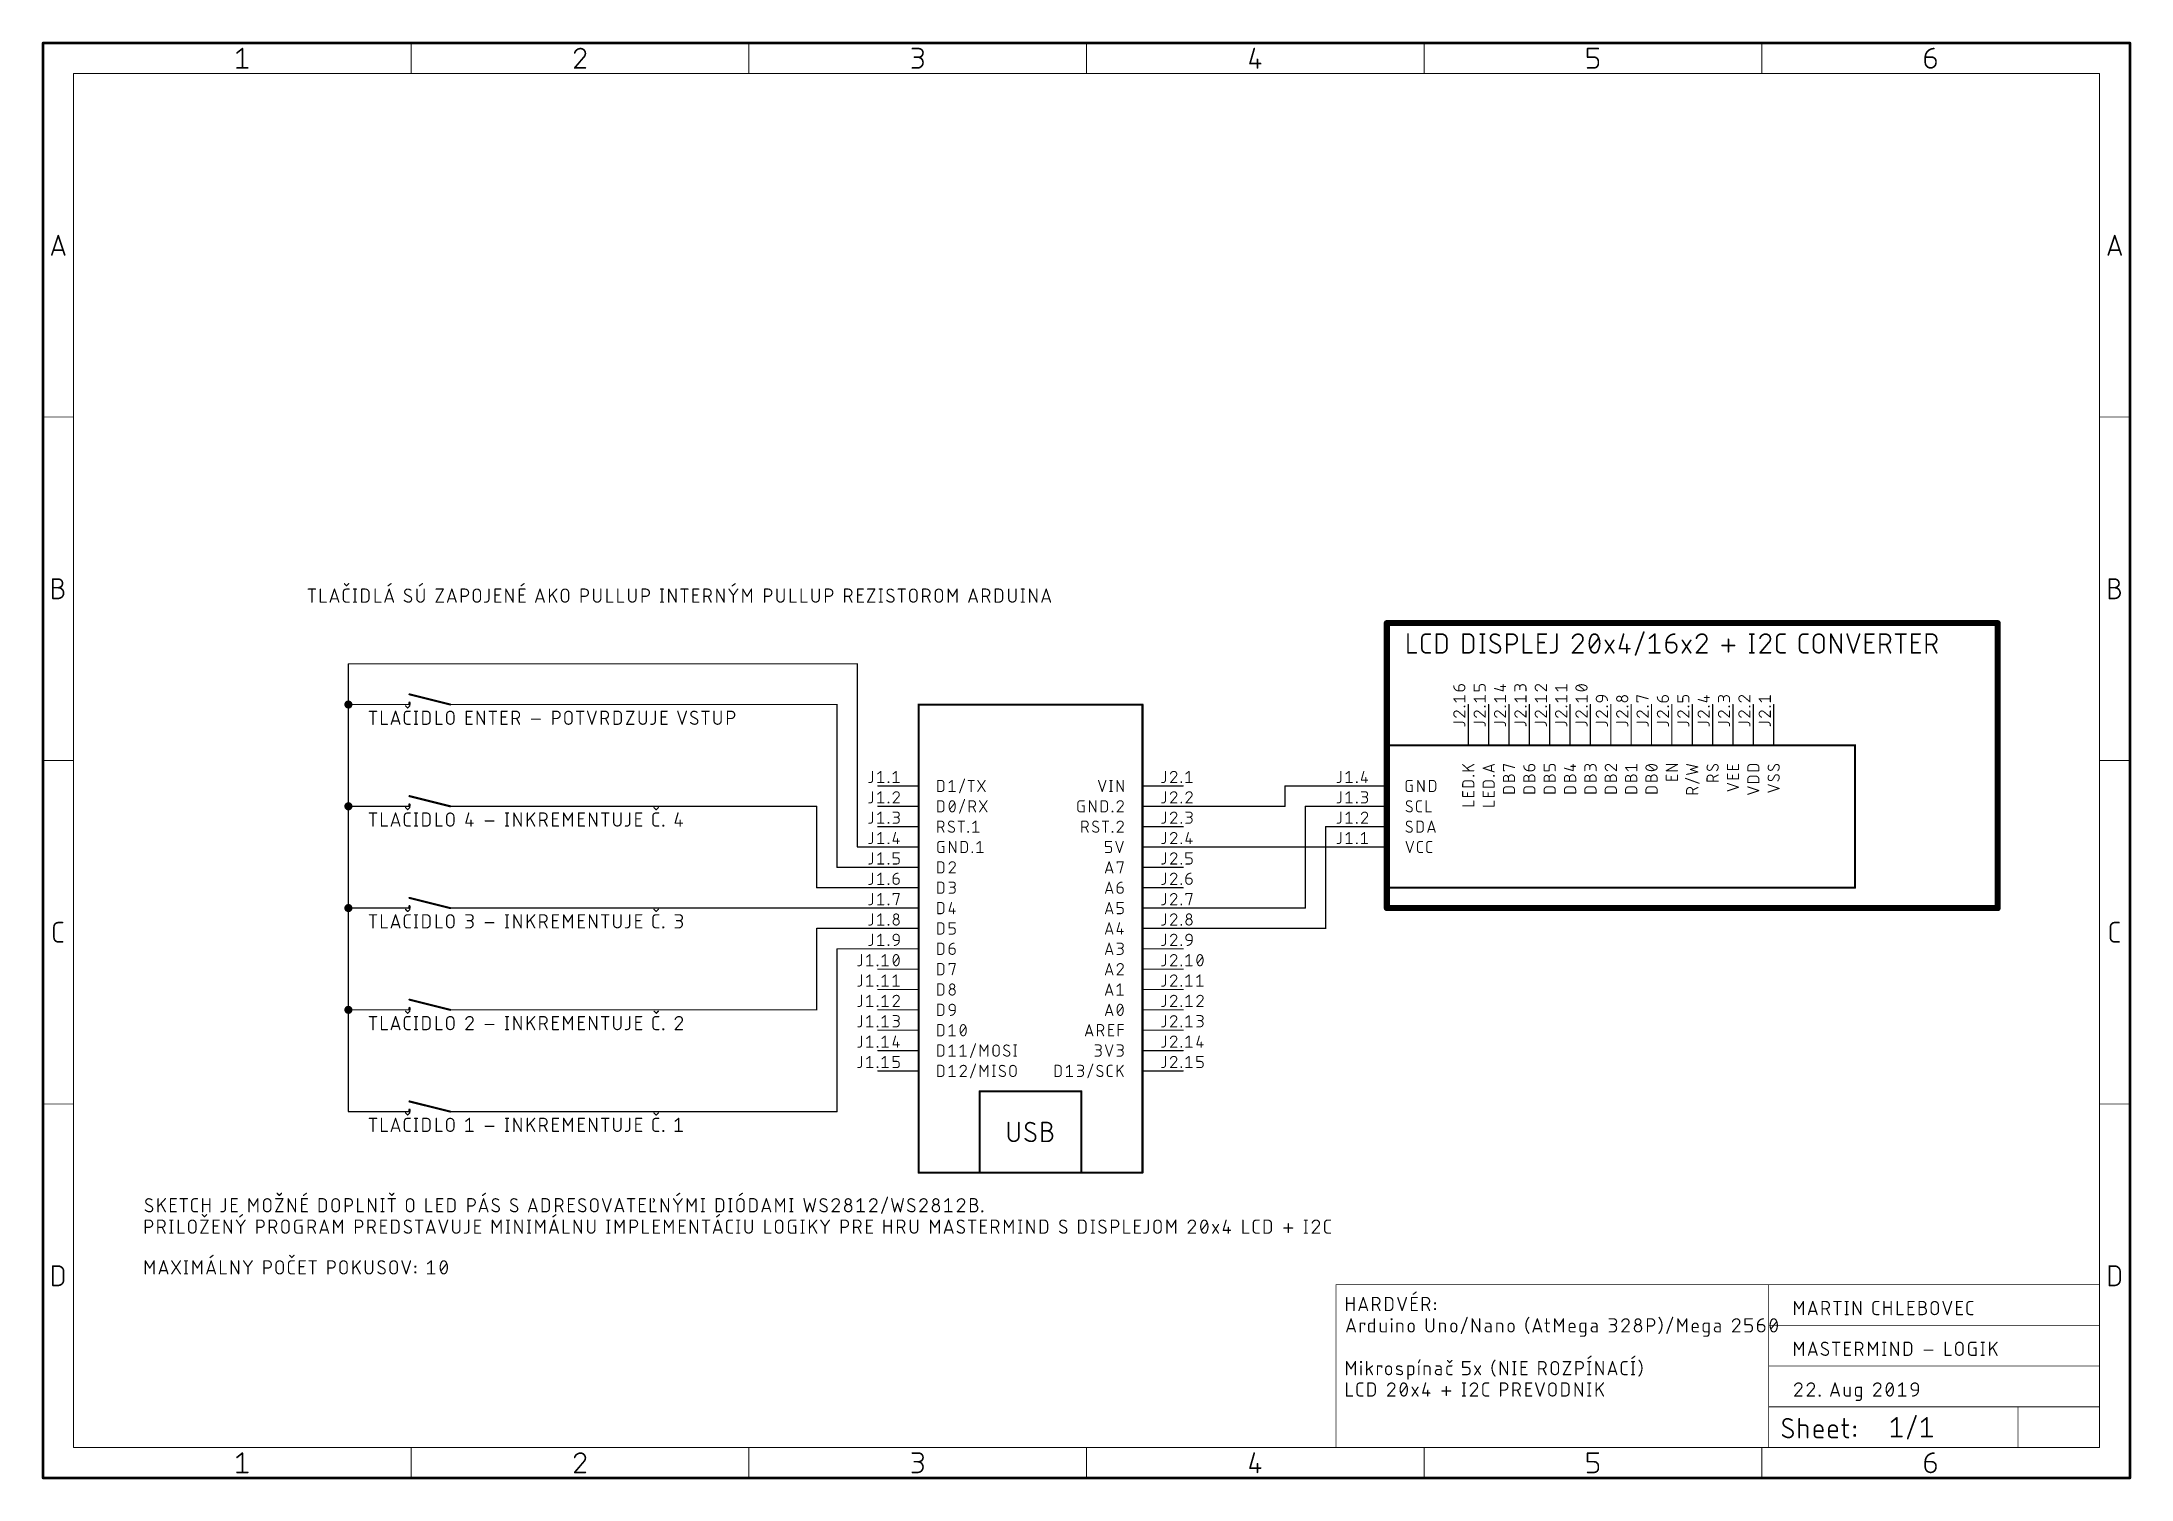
# Model space of a CAD drawing. Extents: x -56 to 205, y -3 to 177.
import ezdxf

# ---------------------------------------------------------------- set-up
doc = ezdxf.new("R2010")
doc.units = 0
for name, color, linetype in [('90', 214, 'CONTINUOUS'), ('91', 94, 'CONTINUOUS'), ('94', 14, 'CONTINUOUS'), ('95', 250, 'CONTINUOUS')]:
    doc.layers.add(name, color=color, linetype=linetype)

msp = doc.modelspace()

# ---------------------------------------------------------------- linework, layer by layer
at = {"layer": '90'}
for points, const_width in [([(187.96, 104.14), (111.76, 104.14)], 0.762), ([(111.76, 104.14), (111.76, 68.58)], 0.762), ([(187.96, 68.58), (187.96, 104.14)], 0.762), ([(114.4016, 102.7684), (114.4016, 100.4316)], 0.2032), ([(116.1367, 100.9509), (116.1367, 102.2491)], 0.2032), ([(116.656, 102.7684), (117.1753, 102.7684)], 0.2032), ([(117.9486, 100.4316), (117.9486, 102.7684)], 0.2032), ([(117.9486, 102.7684), (118.5977, 102.7684)], 0.2032), ([(119.2468, 102.1193), (119.2468, 101.0807)], 0.2032), ([(121.2891, 100.4316), (121.2891, 102.7684)], 0.2032), ([(121.2891, 102.7684), (121.9383, 102.7684)], 0.2032), ([(122.5874, 102.1193), (122.5874, 101.0807)], 0.2032), ([(123.4185, 102.7684), (123.9378, 102.7684)], 0.2032), ([(123.6782, 102.7684), (123.6782, 100.4316)], 0.2032), ([(125.6683, 101.4053), (124.9543, 101.7947)], 0.2032), ([(126.7324, 100.4316), (126.7324, 102.7684)], 0.2032), ([(126.7324, 102.7684), (127.3815, 102.7684)], 0.2032), ([(128.8079, 102.7684), (128.8079, 100.4316)], 0.2032), ([(130.6174, 100.4316), (130.6174, 102.7684)], 0.2032), ([(130.6174, 102.7684), (131.656, 102.7684)], 0.2032), ([(130.6174, 101.7298), (131.3964, 101.7298)], 0.2032), ([(132.9601, 102.7684), (132.9601, 100.9509)], 0.2032), ([(136.0334, 101.7298), (134.9299, 100.4316)], 0.2032), ([(137.1476, 100.9509), (138.1862, 102.2491)], 0.2032), ([(139.0267, 100.4316), (140.0653, 101.9895)], 0.2032), ([(139.0267, 101.9895), (140.0653, 100.4316)], 0.2032), ([(141.2953, 102.7684), (140.776, 100.9509)], 0.2032), ([(142.7849, 100.172), (143.8235, 103.028)], 0.2032), ([(144.5342, 102.2491), (145.1833, 102.7684)], 0.2032), ([(145.1833, 102.7684), (145.1833, 100.4316)], 0.2032), ([(146.622, 101.7298), (147.401, 101.7298)], 0.2032), ([(146.622, 101.0807), (146.622, 101.7298)], 0.2032), ([(148.631, 100.4316), (149.6695, 101.9895)], 0.2032), ([(148.631, 101.9895), (149.6695, 100.4316)], 0.2032), ([(151.4837, 101.7298), (150.3802, 100.4316)], 0.2032), ([(154.3699, 100.5614), (154.3699, 102.1193)], 0.2032), ([(157.0333, 102.7684), (157.5526, 102.7684)], 0.2032), ([(157.293, 102.7684), (157.293, 100.4316)], 0.2032), ([(159.4176, 101.7298), (158.3141, 100.4316)], 0.2032), ([(160.3997, 100.9509), (160.3997, 102.2491)], 0.2032), ([(160.9189, 102.7684), (161.4382, 102.7684)], 0.2032), ([(163.2531, 100.9509), (163.2531, 102.2491)], 0.2032), ([(163.7724, 102.7684), (164.2917, 102.7684)], 0.2032), ([(164.9953, 101.0807), (164.9953, 102.1193)], 0.2032), ([(166.2936, 102.1193), (166.2936, 101.0807)], 0.2032), ([(167.1528, 100.4316), (167.1528, 102.7684)], 0.2032), ([(167.1528, 102.7684), (168.451, 100.4316)], 0.2032), ([(168.451, 100.4316), (168.451, 102.7684)], 0.2032), ([(169.1805, 102.7684), (169.9594, 100.4316)], 0.2032), ([(169.9594, 100.4316), (170.7383, 102.7684)], 0.2032), ([(171.4702, 100.4316), (171.4702, 102.7684)], 0.2032), ([(171.4702, 102.7684), (172.5088, 102.7684)], 0.2032), ([(171.4702, 101.7298), (172.2491, 101.7298)], 0.2032), ([(173.2836, 100.4316), (173.2836, 102.7684)], 0.2032), ([(173.2836, 102.7684), (173.9327, 102.7684)], 0.2032), ([(175.2259, 102.7684), (176.5242, 102.7684)], 0.2032), ([(175.875, 100.4316), (175.875, 102.7684)], 0.2032), ([(177.2467, 100.4316), (177.2467, 102.7684)], 0.2032), ([(177.2467, 102.7684), (178.2852, 102.7684)], 0.2032), ([(177.2467, 101.7298), (178.0256, 101.7298)], 0.2032), ([(179.0601, 100.4316), (179.0601, 102.7684)], 0.2032), ([(179.0601, 102.7684), (179.7092, 102.7684)], 0.2032), ([(114.4016, 100.4316), (115.4402, 100.4316)], 0.2032), ([(117.1753, 100.4316), (116.656, 100.4316)], 0.2032), ([(118.5977, 100.4316), (117.9486, 100.4316)], 0.2032), ([(121.9383, 100.4316), (121.2891, 100.4316)], 0.2032), ([(123.4185, 100.4316), (123.9378, 100.4316)], 0.2032), ([(127.3815, 101.4702), (126.7324, 101.4702)], 0.2032), ([(128.8079, 100.4316), (129.8465, 100.4316)], 0.2032), ([(131.656, 100.4316), (130.6174, 100.4316)], 0.2032), ([(132.4408, 100.4316), (132.1812, 100.4316)], 0.2032), ([(134.9299, 100.4316), (136.2282, 100.4316)], 0.2032), ([(140.776, 100.9509), (142.0742, 100.9509)], 0.2032), ([(141.6847, 101.4702), (141.6847, 100.4316)], 0.2032), ([(144.5342, 100.4316), (145.8324, 100.4316)], 0.2032), ([(147.9203, 101.2105), (147.9203, 101.0807)], 0.2032), ([(150.3802, 100.4316), (151.6784, 100.4316)], 0.2032), ([(153.591, 101.3404), (155.1489, 101.3404)], 0.2032), ([(157.0333, 100.4316), (157.5526, 100.4316)], 0.2032), ([(158.3141, 100.4316), (159.6124, 100.4316)], 0.2032), ([(161.4382, 100.4316), (160.9189, 100.4316)], 0.2032), ([(164.2917, 100.4316), (163.7724, 100.4316)], 0.2032), ([(172.5088, 100.4316), (171.4702, 100.4316)], 0.2032), ([(173.9327, 101.4702), (173.2836, 101.4702)], 0.2032), ([(174.5819, 100.4316), (174.0626, 101.4702)], 0.2032), ([(178.2852, 100.4316), (177.2467, 100.4316)], 0.2032), ([(179.7092, 101.4702), (179.0601, 101.4702)], 0.2032), ([(180.3583, 100.4316), (179.839, 101.4702)], 0.2032), ([(111.76, 68.58), (187.96, 68.58)], 0.762)]:
    msp.add_lwpolyline(points, dxfattribs=dict(at, const_width=const_width))
for points, const_width in [([(111.76, 104.3305, 1), (111.76, 103.9495)], 0.381), ([(111.9505, 104.14, 1), (111.5695, 104.14)], 0.381), ([(188.1505, 104.14, 1), (187.7695, 104.14)], 0.381), ([(187.96, 103.9495, 1), (187.96, 104.3305)], 0.381), ([(114.4524, 102.7684, 1), (114.3508, 102.7684)], 0.1016), ([(116.656, 102.7684, 0.4142), (116.1367, 102.2491)], 0.2032), ([(116.1875, 102.2491, 1), (116.0859, 102.2491)], 0.1016), ([(116.0859, 102.2491, 1), (116.1875, 102.2491)], 0.1016), ([(116.656, 102.8192, 1), (116.656, 102.7176)], 0.1016), ([(116.656, 102.7176, 1), (116.656, 102.8192)], 0.1016), ([(117.1753, 102.7176, 1), (117.1753, 102.8192)], 0.1016), ([(117.9994, 102.7684, 1), (117.8978, 102.7684)], 0.1016), ([(117.9486, 102.8192, 1), (117.9486, 102.7176)], 0.1016), ([(119.2468, 102.1193, 0.4142), (118.5977, 102.7684)], 0.2032), ([(118.5977, 102.8192, 1), (118.5977, 102.7176)], 0.1016), ([(118.5977, 102.7176, 1), (118.5977, 102.8192)], 0.1016), ([(119.2976, 102.1193, 1), (119.196, 102.1193)], 0.1016), ([(119.196, 102.1193, 1), (119.2976, 102.1193)], 0.1016), ([(121.3399, 102.7684, 1), (121.2383, 102.7684)], 0.1016), ([(121.2891, 102.8192, 1), (121.2891, 102.7176)], 0.1016), ([(122.5874, 102.1193, 0.4142), (121.9383, 102.7684)], 0.2032), ([(121.9383, 102.8192, 1), (121.9383, 102.7176)], 0.1016), ([(121.9383, 102.7176, 1), (121.9383, 102.8192)], 0.1016), ([(122.6382, 102.1193, 1), (122.5366, 102.1193)], 0.1016), ([(122.5366, 102.1193, 1), (122.6382, 102.1193)], 0.1016), ([(123.4185, 102.8192, 1), (123.4185, 102.7176)], 0.1016), ([(123.729, 102.7684, 1), (123.6274, 102.7684)], 0.1016), ([(123.9378, 102.7176, 1), (123.9378, 102.8192)], 0.1016), ([(125.2139, 102.7684, 0.4142), (124.6947, 102.2491)], 0.2032), ([(124.6947, 102.2491, 0.2656), (124.9543, 101.7947)], 0.2032), ([(124.7455, 102.2491, 1), (124.6439, 102.2491)], 0.1016), ([(124.6439, 102.2491, 1), (124.7455, 102.2491)], 0.1016), ([(124.9786, 101.8393, 1), (124.93, 101.7501)], 0.1016), ([(124.9285, 101.751, 1), (124.9801, 101.8385)], 0.1016), ([(125.7981, 102.5737, 0.1623), (125.2139, 102.7684)], 0.2032), ([(125.2139, 102.8192, 1), (125.2139, 102.7176)], 0.1016), ([(125.2139, 102.7176, 1), (125.2139, 102.8192)], 0.1016), ([(125.7677, 102.533, 1), (125.8286, 102.6143)], 0.1016), ([(126.7832, 102.7684, 1), (126.6816, 102.7684)], 0.1016), ([(126.7324, 102.8192, 1), (126.7324, 102.7176)], 0.1016), ([(127.3815, 101.4702, 1), (127.3815, 102.7684)], 0.2032), ([(127.3815, 102.8192, 1), (127.3815, 102.7176)], 0.1016), ([(127.3815, 102.7176, 1), (127.3815, 102.8192)], 0.1016), ([(128.8587, 102.7684, 1), (128.7571, 102.7684)], 0.1016), ([(130.6682, 102.7684, 1), (130.5666, 102.7684)], 0.1016), ([(130.6174, 102.8192, 1), (130.6174, 102.7176)], 0.1016), ([(130.6174, 101.7806, 1), (130.6174, 101.679)], 0.1016), ([(131.3964, 101.679, 1), (131.3964, 101.7806)], 0.1016), ([(131.656, 102.7176, 1), (131.656, 102.8192)], 0.1016), ([(133.0109, 102.7684, 1), (132.9093, 102.7684)], 0.1016), ([(135.644, 102.7684, 0.3252), (134.9299, 102.2491)], 0.2032), ([(134.8816, 102.2648, 1), (134.9783, 102.2335)], 0.1016), ([(136.2282, 102.1842, 0.4142), (135.644, 102.7684)], 0.2032), ([(135.644, 102.8192, 1), (135.644, 102.7176)], 0.1016), ([(135.644, 102.7176, 1), (135.644, 102.8192)], 0.1016), ([(136.0334, 101.7298, 0.2053), (136.2282, 102.1842)], 0.2032), ([(135.9984, 101.7666, 1), (136.0685, 101.693)], 0.1016), ([(136.0721, 101.6969, 1), (135.9947, 101.7627)], 0.1016), ([(136.279, 102.1842, 1), (136.1774, 102.1842)], 0.1016), ([(136.1774, 102.1842, 1), (136.279, 102.1842)], 0.1016), ([(137.2125, 102.4438, 0.1139), (137.0178, 101.6)], 0.2032), ([(137.0178, 101.6, 0.1139), (137.2125, 100.7562)], 0.2032), ([(137.0686, 101.6, 1), (136.967, 101.6)], 0.1016), ([(137.6669, 102.7684, 0.3205), (137.2125, 102.4438)], 0.2032), ([(137.1645, 102.4603, 1), (137.2606, 102.4274)], 0.1016), ([(137.2582, 102.4216, 1), (137.1669, 102.4661)], 0.1016), ([(138.1213, 102.4438, 0.3205), (137.6669, 102.7684)], 0.2032), ([(137.6669, 102.8192, 1), (137.6669, 102.7176)], 0.1016), ([(137.6669, 102.7176, 1), (137.6669, 102.8192)], 0.1016), ([(138.167, 102.4661, 1), (138.0756, 102.4216)], 0.1016), ([(138.316, 101.6, 0.1139), (138.1213, 102.4438)], 0.2032), ([(138.1213, 100.7562, 0.1139), (138.316, 101.6)], 0.2032), ([(138.0732, 102.4274, 1), (138.1694, 102.4603)], 0.1016), ([(138.2259, 102.2174, 1), (138.1465, 102.2808)], 0.1016), ([(138.3668, 101.6, 1), (138.2652, 101.6)], 0.1016), ([(139.069, 102.0176, 1), (138.9845, 101.9613)], 0.1016), ([(140.1076, 101.9613, 1), (140.023, 102.0176)], 0.1016), ([(141.3441, 102.7544, 1), (141.2464, 102.7824)], 0.1016), ([(143.8712, 103.0107, 1), (143.7757, 103.0454)], 0.1016), ([(144.5024, 102.2888, 1), (144.5659, 102.2094)], 0.1016), ([(145.2341, 102.7684, 1), (145.1325, 102.7684)], 0.1016), ([(145.215, 102.7287, 1), (145.1515, 102.8081)], 0.1016), ([(147.6606, 102.7684, 0.4142), (146.622, 101.7298)], 0.2032), ([(146.622, 101.7806, 1), (146.622, 101.679)], 0.1016), ([(146.6728, 101.7298, 1), (146.5712, 101.7298)], 0.1016), ([(146.5712, 101.7298, 1), (146.6728, 101.7298)], 0.1016), ([(147.9203, 101.2105, 0.4142), (147.401, 101.7298)], 0.2032), ([(147.401, 101.7806, 1), (147.401, 101.679)], 0.1016), ([(147.401, 101.679, 1), (147.401, 101.7806)], 0.1016), ([(147.6606, 102.7176, 1), (147.6606, 102.8192)], 0.1016), ([(148.6732, 102.0176, 1), (148.5887, 101.9613)], 0.1016), ([(149.7118, 101.9613, 1), (149.6273, 102.0176)], 0.1016), ([(151.0942, 102.7684, 0.3252), (150.3802, 102.2491)], 0.2032), ([(150.3319, 102.2648, 1), (150.4285, 102.2335)], 0.1016), ([(151.6784, 102.1842, 0.4142), (151.0942, 102.7684)], 0.2032), ([(151.0942, 102.8192, 1), (151.0942, 102.7176)], 0.1016), ([(151.0942, 102.7176, 1), (151.0942, 102.8192)], 0.1016), ([(151.4837, 101.7298, 0.2053), (151.6784, 102.1842)], 0.2032), ([(151.4487, 101.7666, 1), (151.5187, 101.693)], 0.1016), ([(151.5224, 101.6969, 1), (151.445, 101.7627)], 0.1016), ([(151.7292, 102.1842, 1), (151.6276, 102.1842)], 0.1016), ([(151.6276, 102.1842, 1), (151.7292, 102.1842)], 0.1016), ([(154.4207, 102.1193, 1), (154.3191, 102.1193)], 0.1016), ([(157.0333, 102.8192, 1), (157.0333, 102.7176)], 0.1016), ([(157.3438, 102.7684, 1), (157.2422, 102.7684)], 0.1016), ([(157.5526, 102.7176, 1), (157.5526, 102.8192)], 0.1016), ([(159.0282, 102.7684, 0.3252), (158.3141, 102.2491)], 0.2032), ([(158.2658, 102.2648, 1), (158.3625, 102.2335)], 0.1016), ([(159.6124, 102.1842, 0.4142), (159.0282, 102.7684)], 0.2032), ([(159.0282, 102.8192, 1), (159.0282, 102.7176)], 0.1016), ([(159.0282, 102.7176, 1), (159.0282, 102.8192)], 0.1016), ([(159.4176, 101.7298, 0.2053), (159.6124, 102.1842)], 0.2032), ([(159.3826, 101.7666, 1), (159.4527, 101.693)], 0.1016), ([(159.4563, 101.6969, 1), (159.3789, 101.7627)], 0.1016), ([(159.6632, 102.1842, 1), (159.5616, 102.1842)], 0.1016), ([(159.5616, 102.1842, 1), (159.6632, 102.1842)], 0.1016), ([(160.9189, 102.7684, 0.4142), (160.3997, 102.2491)], 0.2032), ([(160.4505, 102.2491, 1), (160.3489, 102.2491)], 0.1016), ([(160.3489, 102.2491, 1), (160.4505, 102.2491)], 0.1016), ([(160.9189, 102.8192, 1), (160.9189, 102.7176)], 0.1016), ([(160.9189, 102.7176, 1), (160.9189, 102.8192)], 0.1016), ([(161.4382, 102.7176, 1), (161.4382, 102.8192)], 0.1016), ([(163.7724, 102.7684, 0.4142), (163.2531, 102.2491)], 0.2032), ([(163.3039, 102.2491, 1), (163.2023, 102.2491)], 0.1016), ([(163.2023, 102.2491, 1), (163.3039, 102.2491)], 0.1016), ([(163.7724, 102.8192, 1), (163.7724, 102.7176)], 0.1016), ([(163.7724, 102.7176, 1), (163.7724, 102.8192)], 0.1016), ([(164.2917, 102.7176, 1), (164.2917, 102.8192)], 0.1016), ([(166.2936, 102.1193, 1), (164.9953, 102.1193)], 0.2032), ([(165.0461, 102.1193, 1), (164.9445, 102.1193)], 0.1016), ([(164.9445, 102.1193, 1), (165.0461, 102.1193)], 0.1016), ([(166.3444, 102.1193, 1), (166.2428, 102.1193)], 0.1016), ([(166.2428, 102.1193, 1), (166.3444, 102.1193)], 0.1016), ([(167.2036, 102.7684, 1), (167.102, 102.7684)], 0.1016), ([(167.1972, 102.7931, 1), (167.1084, 102.7437)], 0.1016), ([(168.5018, 102.7684, 1), (168.4002, 102.7684)], 0.1016), ([(169.2287, 102.7845, 1), (169.1323, 102.7523)], 0.1016), ([(170.7865, 102.7523, 1), (170.6901, 102.7845)], 0.1016), ([(171.521, 102.7684, 1), (171.4194, 102.7684)], 0.1016), ([(171.4702, 102.8192, 1), (171.4702, 102.7176)], 0.1016), ([(171.4702, 101.7806, 1), (171.4702, 101.679)], 0.1016), ([(172.2491, 101.679, 1), (172.2491, 101.7806)], 0.1016), ([(172.5088, 102.7176, 1), (172.5088, 102.8192)], 0.1016), ([(173.3344, 102.7684, 1), (173.2328, 102.7684)], 0.1016), ([(173.2836, 102.8192, 1), (173.2836, 102.7176)], 0.1016), ([(173.9327, 101.4702, 1), (173.9327, 102.7684)], 0.2032), ([(173.9327, 102.8192, 1), (173.9327, 102.7176)], 0.1016), ([(173.9327, 102.7176, 1), (173.9327, 102.8192)], 0.1016), ([(175.2259, 102.8192, 1), (175.2259, 102.7176)], 0.1016), ([(175.9258, 102.7684, 1), (175.8242, 102.7684)], 0.1016), ([(176.5242, 102.7176, 1), (176.5242, 102.8192)], 0.1016), ([(177.2975, 102.7684, 1), (177.1959, 102.7684)], 0.1016), ([(177.2467, 102.8192, 1), (177.2467, 102.7176)], 0.1016), ([(177.2467, 101.7806, 1), (177.2467, 101.679)], 0.1016), ([(178.0256, 101.679, 1), (178.0256, 101.7806)], 0.1016), ([(178.2852, 102.7176, 1), (178.2852, 102.8192)], 0.1016), ([(179.1109, 102.7684, 1), (179.0093, 102.7684)], 0.1016), ([(179.0601, 102.8192, 1), (179.0601, 102.7176)], 0.1016), ([(179.7092, 101.4702, 1), (179.7092, 102.7684)], 0.2032), ([(179.7092, 102.8192, 1), (179.7092, 102.7176)], 0.1016), ([(179.7092, 102.7176, 1), (179.7092, 102.8192)], 0.1016), ([(114.4016, 100.4824, 1), (114.4016, 100.3808)], 0.1016), ([(114.3508, 100.4316, 1), (114.4524, 100.4316)], 0.1016), ([(115.4402, 100.3808, 1), (115.4402, 100.4824)], 0.1016), ([(116.1367, 100.9509, 0.4142), (116.656, 100.4316)], 0.2032), ([(116.1875, 100.9509, 1), (116.0859, 100.9509)], 0.1016), ([(116.0859, 100.9509, 1), (116.1875, 100.9509)], 0.1016), ([(116.656, 100.4824, 1), (116.656, 100.3808)], 0.1016), ([(116.656, 100.3808, 1), (116.656, 100.4824)], 0.1016), ([(117.1753, 100.3808, 1), (117.1753, 100.4824)], 0.1016), ([(117.9486, 100.4824, 1), (117.9486, 100.3808)], 0.1016), ([(117.8978, 100.4316, 1), (117.9994, 100.4316)], 0.1016), ([(118.5977, 100.4316, 0.4142), (119.2468, 101.0807)], 0.2032), ([(118.5977, 100.4824, 1), (118.5977, 100.3808)], 0.1016), ([(118.5977, 100.3808, 1), (118.5977, 100.4824)], 0.1016), ([(119.2976, 101.0807, 1), (119.196, 101.0807)], 0.1016), ([(119.196, 101.0807, 1), (119.2976, 101.0807)], 0.1016), ([(121.2891, 100.4824, 1), (121.2891, 100.3808)], 0.1016), ([(121.2383, 100.4316, 1), (121.3399, 100.4316)], 0.1016), ([(121.9383, 100.4316, 0.4142), (122.5874, 101.0807)], 0.2032), ([(121.9383, 100.4824, 1), (121.9383, 100.3808)], 0.1016), ([(121.9383, 100.3808, 1), (121.9383, 100.4824)], 0.1016), ([(122.6382, 101.0807, 1), (122.5366, 101.0807)], 0.1016), ([(122.5366, 101.0807, 1), (122.6382, 101.0807)], 0.1016), ([(123.4185, 100.4824, 1), (123.4185, 100.3808)], 0.1016), ([(123.6274, 100.4316, 1), (123.729, 100.4316)], 0.1016), ([(123.9378, 100.3808, 1), (123.9378, 100.4824)], 0.1016), ([(124.6297, 100.7562, 0.2), (125.4087, 100.4316)], 0.2032), ([(124.6658, 100.7919, 1), (124.5937, 100.7204)], 0.1016), ([(125.4087, 100.4316, 0.4142), (125.928, 100.9509)], 0.2032), ([(125.4087, 100.4824, 1), (125.4087, 100.3808)], 0.1016), ([(125.4087, 100.3808, 1), (125.4087, 100.4824)], 0.1016), ([(125.928, 100.9509, 0.2656), (125.6683, 101.4053)], 0.2032), ([(125.6941, 101.449, 1), (125.6425, 101.3615)], 0.1016), ([(125.644, 101.3607, 1), (125.6926, 101.4499)], 0.1016), ([(125.9788, 100.9509, 1), (125.8772, 100.9509)], 0.1016), ([(125.8772, 100.9509, 1), (125.9788, 100.9509)], 0.1016), ([(126.7324, 101.521, 1), (126.7324, 101.4194)], 0.1016), ([(126.6816, 100.4316, 1), (126.7832, 100.4316)], 0.1016), ([(127.3815, 101.521, 1), (127.3815, 101.4194)], 0.1016), ([(127.3815, 101.4194, 1), (127.3815, 101.521)], 0.1016), ([(128.8079, 100.4824, 1), (128.8079, 100.3808)], 0.1016), ([(128.7571, 100.4316, 1), (128.8587, 100.4316)], 0.1016), ([(129.8465, 100.3808, 1), (129.8465, 100.4824)], 0.1016), ([(130.6174, 100.4824, 1), (130.6174, 100.3808)], 0.1016), ([(130.5666, 100.4316, 1), (130.6682, 100.4316)], 0.1016), ([(131.656, 100.3808, 1), (131.656, 100.4824)], 0.1016), ([(132.1812, 100.4824, 1), (132.1812, 100.3808)], 0.1016), ([(132.4408, 100.4316, 0.4142), (132.9601, 100.9509)], 0.2032), ([(132.4408, 100.4824, 1), (132.4408, 100.3808)], 0.1016), ([(132.4408, 100.3808, 1), (132.4408, 100.4824)], 0.1016), ([(133.0109, 100.9509, 1), (132.9093, 100.9509)], 0.1016), ([(132.9093, 100.9509, 1), (133.0109, 100.9509)], 0.1016), ([(134.9299, 100.4824, 1), (134.9299, 100.3808)], 0.1016), ([(134.8912, 100.4645, 1), (134.9686, 100.3987)], 0.1016), ([(136.2282, 100.3808, 1), (136.2282, 100.4824)], 0.1016), ([(136.967, 101.6, 1), (137.0686, 101.6)], 0.1016), ([(137.108, 100.9826, 1), (137.1873, 100.9192)], 0.1016), ([(137.2125, 100.7562, 0.3205), (137.6669, 100.4316)], 0.2032), ([(137.2606, 100.7726, 1), (137.1645, 100.7397)], 0.1016), ([(137.1669, 100.7339, 1), (137.2582, 100.7784)], 0.1016), ([(137.6669, 100.4316, 0.3205), (138.1213, 100.7562)], 0.2032), ([(137.6669, 100.4824, 1), (137.6669, 100.3808)], 0.1016), ([(137.6669, 100.3808, 1), (137.6669, 100.4824)], 0.1016), ([(138.0756, 100.7784, 1), (138.167, 100.7339)], 0.1016), ([(138.1693, 100.7397, 1), (138.0732, 100.7726)], 0.1016), ([(138.2652, 101.6, 1), (138.3668, 101.6)], 0.1016), ([(138.9845, 100.4598, 1), (139.069, 100.4034)], 0.1016), ([(140.023, 100.4034, 1), (140.1076, 100.4598)], 0.1016), ([(140.7271, 100.9648, 1), (140.8248, 100.9369)], 0.1016), ([(140.776, 101.0017, 1), (140.776, 100.9001)], 0.1016), ([(141.7355, 101.4702, 1), (141.6339, 101.4702)], 0.1016), ([(141.6339, 100.4316, 1), (141.7355, 100.4316)], 0.1016), ([(142.0742, 100.9001, 1), (142.0742, 101.0017)], 0.1016), ([(142.7372, 100.1893, 1), (142.8326, 100.1546)], 0.1016), ([(144.5342, 100.4824, 1), (144.5342, 100.3808)], 0.1016), ([(145.1325, 100.4316, 1), (145.2341, 100.4316)], 0.1016), ([(145.8324, 100.3808, 1), (145.8324, 100.4824)], 0.1016), ([(146.622, 101.0807, 1), (147.9203, 101.0807)], 0.2032), ([(146.6728, 101.0807, 1), (146.5712, 101.0807)], 0.1016), ([(146.5712, 101.0807, 1), (146.6728, 101.0807)], 0.1016), ([(147.9711, 101.2105, 1), (147.8695, 101.2105)], 0.1016), ([(147.8695, 101.2105, 1), (147.9711, 101.2105)], 0.1016), ([(147.9711, 101.0807, 1), (147.8695, 101.0807)], 0.1016), ([(147.8695, 101.0807, 1), (147.9711, 101.0807)], 0.1016), ([(148.5887, 100.4598, 1), (148.6732, 100.4034)], 0.1016), ([(149.6273, 100.4034, 1), (149.7118, 100.4598)], 0.1016), ([(150.3802, 100.4824, 1), (150.3802, 100.3808)], 0.1016), ([(150.3415, 100.4645, 1), (150.4189, 100.3987)], 0.1016), ([(151.6784, 100.3808, 1), (151.6784, 100.4824)], 0.1016), ([(153.591, 101.3912, 1), (153.591, 101.2896)], 0.1016), ([(154.3191, 100.5614, 1), (154.4207, 100.5614)], 0.1016), ([(155.1489, 101.2896, 1), (155.1489, 101.3912)], 0.1016), ([(157.0333, 100.4824, 1), (157.0333, 100.3808)], 0.1016), ([(157.2422, 100.4316, 1), (157.3438, 100.4316)], 0.1016), ([(157.5526, 100.3808, 1), (157.5526, 100.4824)], 0.1016), ([(158.3141, 100.4824, 1), (158.3141, 100.3808)], 0.1016), ([(158.2754, 100.4645, 1), (158.3529, 100.3987)], 0.1016), ([(159.6124, 100.3808, 1), (159.6124, 100.4824)], 0.1016), ([(160.3997, 100.9509, 0.4142), (160.9189, 100.4316)], 0.2032), ([(160.4505, 100.9509, 1), (160.3489, 100.9509)], 0.1016), ([(160.3489, 100.9509, 1), (160.4505, 100.9509)], 0.1016), ([(160.9189, 100.4824, 1), (160.9189, 100.3808)], 0.1016), ([(160.9189, 100.3808, 1), (160.9189, 100.4824)], 0.1016), ([(161.4382, 100.3808, 1), (161.4382, 100.4824)], 0.1016), ([(163.2531, 100.9509, 0.4142), (163.7724, 100.4316)], 0.2032), ([(163.3039, 100.9509, 1), (163.2023, 100.9509)], 0.1016), ([(163.2023, 100.9509, 1), (163.3039, 100.9509)], 0.1016), ([(163.7724, 100.4824, 1), (163.7724, 100.3808)], 0.1016), ([(163.7724, 100.3808, 1), (163.7724, 100.4824)], 0.1016), ([(164.2917, 100.3808, 1), (164.2917, 100.4824)], 0.1016), ([(164.9953, 101.0807, 1), (166.2936, 101.0807)], 0.2032), ([(165.0461, 101.0807, 1), (164.9445, 101.0807)], 0.1016), ([(164.9445, 101.0807, 1), (165.0461, 101.0807)], 0.1016), ([(166.3444, 101.0807, 1), (166.2428, 101.0807)], 0.1016), ([(166.2428, 101.0807, 1), (166.3444, 101.0807)], 0.1016), ([(167.102, 100.4316, 1), (167.2036, 100.4316)], 0.1016), ([(168.4002, 100.4316, 1), (168.5018, 100.4316)], 0.1016), ([(168.4066, 100.4069, 1), (168.4954, 100.4563)], 0.1016), ([(169.9112, 100.4477, 1), (170.0076, 100.4155)], 0.1016), ([(169.9112, 100.4155, 1), (170.0076, 100.4477)], 0.1016), ([(171.4702, 100.4824, 1), (171.4702, 100.3808)], 0.1016), ([(171.4194, 100.4316, 1), (171.521, 100.4316)], 0.1016), ([(172.5088, 100.3808, 1), (172.5088, 100.4824)], 0.1016), ([(173.2836, 101.521, 1), (173.2836, 101.4194)], 0.1016), ([(173.2328, 100.4316, 1), (173.3344, 100.4316)], 0.1016), ([(173.9327, 101.521, 1), (173.9327, 101.4194)], 0.1016), ([(173.9327, 101.4194, 1), (173.9327, 101.521)], 0.1016), ([(174.108, 101.4929, 1), (174.0171, 101.4475)], 0.1016), ([(174.5364, 100.4089, 1), (174.6273, 100.4543)], 0.1016), ([(175.8242, 100.4316, 1), (175.9258, 100.4316)], 0.1016), ([(177.2467, 100.4824, 1), (177.2467, 100.3808)], 0.1016), ([(177.1959, 100.4316, 1), (177.2975, 100.4316)], 0.1016), ([(178.2852, 100.3808, 1), (178.2852, 100.4824)], 0.1016), ([(179.0601, 101.521, 1), (179.0601, 101.4194)], 0.1016), ([(179.0093, 100.4316, 1), (179.1109, 100.4316)], 0.1016), ([(179.7092, 101.521, 1), (179.7092, 101.4194)], 0.1016), ([(179.7092, 101.4194, 1), (179.7092, 101.521)], 0.1016), ([(179.8845, 101.4929, 1), (179.7936, 101.4475)], 0.1016), ([(180.3129, 100.4089, 1), (180.4037, 100.4543)], 0.1016), ([(111.76, 68.7705, 1), (111.76, 68.3895)], 0.381), ([(111.5695, 68.58, 1), (111.9505, 68.58)], 0.381), ([(187.7695, 68.58, 1), (188.1505, 68.58)], 0.381), ([(187.96, 68.3895, 1), (187.96, 68.7705)], 0.381)]:
    msp.add_lwpolyline(points, format="xyb", dxfattribs=dict(at, const_width=const_width))
at = {"layer": '91', "const_width": 0.1524}
for points in [[(45.72, 99.06), (-17.78, 99.06)], [(-17.78, 99.06), (-17.78, 93.98)], [(45.72, 76.2), (45.72, 99.06)], [(-17.78, 93.98), (-17.78, 81.28)], [(-12.7, 93.98), (-17.78, 93.98)], [(43.18, 93.98), (-2.54, 93.98)], [(43.18, 73.66), (43.18, 93.98)], [(106.68, 83.82), (99.06, 83.82)], [(99.06, 83.82), (99.06, 81.28)], [(-17.78, 81.28), (-17.78, 68.58)], [(-12.7, 81.28), (-17.78, 81.28)], [(40.64, 81.28), (-2.54, 81.28)], [(40.64, 71.12), (40.64, 81.28)], [(99.06, 81.28), (86.36, 81.28)], [(106.68, 81.28), (101.6, 81.28)], [(101.6, 81.28), (101.6, 68.58)], [(104.14, 66.04), (104.14, 78.74)], [(104.14, 78.74), (106.68, 78.74)], [(48.26, 76.2), (45.72, 76.2)], [(86.36, 76.2), (106.68, 76.2)], [(43.18, 73.66), (48.26, 73.66)], [(40.64, 71.12), (48.26, 71.12)], [(-17.78, 68.58), (-17.78, 55.88)], [(-12.7, 68.58), (-17.78, 68.58)], [(-2.54, 68.58), (48.26, 68.58)], [(101.6, 68.58), (86.36, 68.58)], [(48.26, 66.04), (40.64, 66.04)], [(40.64, 66.04), (40.64, 55.88)], [(86.36, 66.04), (104.14, 66.04)], [(48.26, 63.5), (43.18, 63.5)], [(43.18, 63.5), (43.18, 43.18)], [(-17.78, 55.88), (-17.78, 43.18)], [(-12.7, 55.88), (-17.78, 55.88)], [(40.64, 55.88), (-2.54, 55.88)], [(-17.78, 43.18), (-12.7, 43.18)], [(43.18, 43.18), (-2.54, 43.18)]]:
    msp.add_lwpolyline(points, dxfattribs=at)
at = {"layer": '91'}
for points, const_width in [([(-17.78, 99.0981, 1), (-17.78, 99.0219)], 0.0762), ([(-17.7419, 99.06, 1), (-17.8181, 99.06)], 0.0762), ([(45.7581, 99.06, 1), (45.6819, 99.06)], 0.0762), ([(45.72, 99.0219, 1), (45.72, 99.0981)], 0.0762), ([(-17.78, 93.726, 1), (-17.78, 94.234, 1), (-17.78, 93.726)], 0.508), ([(-17.7419, 93.98, 1), (-17.8181, 93.98)], 0.0762), ([(-17.78, 94.0181, 1), (-17.78, 93.9419)], 0.0762), ([(-17.8181, 93.98, 1), (-17.7419, 93.98)], 0.0762), ([(-12.7, 93.9419, 1), (-12.7, 94.0181)], 0.0762), ([(-2.54, 94.0181, 1), (-2.54, 93.9419)], 0.0762), ([(43.2181, 93.98, 1), (43.1419, 93.98)], 0.0762), ([(43.18, 93.9419, 1), (43.18, 94.0181)], 0.0762), ([(99.06, 83.8581, 1), (99.06, 83.7819)], 0.0762), ([(99.0981, 83.82, 1), (99.0219, 83.82)], 0.0762), ([(106.68, 83.7819, 1), (106.68, 83.8581)], 0.0762), ([(-17.78, 81.026, 1), (-17.78, 81.534, 1), (-17.78, 81.026)], 0.508), ([(-17.7419, 81.28, 1), (-17.8181, 81.28)], 0.0762), ([(-17.78, 81.3181, 1), (-17.78, 81.2419)], 0.0762), ([(-17.8181, 81.28, 1), (-17.7419, 81.28)], 0.0762), ([(-12.7, 81.2419, 1), (-12.7, 81.3181)], 0.0762), ([(-2.54, 81.3181, 1), (-2.54, 81.2419)], 0.0762), ([(40.6781, 81.28, 1), (40.6019, 81.28)], 0.0762), ([(40.64, 81.2419, 1), (40.64, 81.3181)], 0.0762), ([(86.36, 81.3181, 1), (86.36, 81.2419)], 0.0762), ([(99.0219, 81.28, 1), (99.0981, 81.28)], 0.0762), ([(99.06, 81.2419, 1), (99.06, 81.3181)], 0.0762), ([(101.6, 81.3181, 1), (101.6, 81.2419)], 0.0762), ([(101.6381, 81.28, 1), (101.5619, 81.28)], 0.0762), ([(106.68, 81.2419, 1), (106.68, 81.3181)], 0.0762), ([(104.1781, 78.74, 1), (104.1019, 78.74)], 0.0762), ([(104.14, 78.7781, 1), (104.14, 78.7019)], 0.0762), ([(106.68, 78.7019, 1), (106.68, 78.7781)], 0.0762), ([(45.72, 76.2381, 1), (45.72, 76.1619)], 0.0762), ([(45.6819, 76.2, 1), (45.7581, 76.2)], 0.0762), ([(48.26, 76.1619, 1), (48.26, 76.2381)], 0.0762), ([(86.36, 76.2381, 1), (86.36, 76.1619)], 0.0762), ([(106.68, 76.1619, 1), (106.68, 76.2381)], 0.0762), ([(43.18, 73.6981, 1), (43.18, 73.6219)], 0.0762), ([(43.1419, 73.66, 1), (43.2181, 73.66)], 0.0762), ([(48.26, 73.6219, 1), (48.26, 73.6981)], 0.0762), ([(40.64, 71.1581, 1), (40.64, 71.0819)], 0.0762), ([(40.6019, 71.12, 1), (40.6781, 71.12)], 0.0762), ([(48.26, 71.0819, 1), (48.26, 71.1581)], 0.0762), ([(-17.78, 68.326, 1), (-17.78, 68.834, 1), (-17.78, 68.326)], 0.508), ([(-17.7419, 68.58, 1), (-17.8181, 68.58)], 0.0762), ([(-17.78, 68.6181, 1), (-17.78, 68.5419)], 0.0762), ([(-17.8181, 68.58, 1), (-17.7419, 68.58)], 0.0762), ([(-12.7, 68.5419, 1), (-12.7, 68.6181)], 0.0762), ([(-2.54, 68.6181, 1), (-2.54, 68.5419)], 0.0762), ([(48.26, 68.5419, 1), (48.26, 68.6181)], 0.0762), ([(86.36, 68.6181, 1), (86.36, 68.5419)], 0.0762), ([(101.5619, 68.58, 1), (101.6381, 68.58)], 0.0762), ([(101.6, 68.5419, 1), (101.6, 68.6181)], 0.0762), ([(40.64, 66.0781, 1), (40.64, 66.0019)], 0.0762), ([(40.6781, 66.04, 1), (40.6019, 66.04)], 0.0762), ([(48.26, 66.0019, 1), (48.26, 66.0781)], 0.0762), ([(86.36, 66.0781, 1), (86.36, 66.0019)], 0.0762), ([(104.1019, 66.04, 1), (104.1781, 66.04)], 0.0762), ([(104.14, 66.0019, 1), (104.14, 66.0781)], 0.0762), ([(43.18, 63.5381, 1), (43.18, 63.4619)], 0.0762), ([(43.2181, 63.5, 1), (43.1419, 63.5)], 0.0762), ([(48.26, 63.4619, 1), (48.26, 63.5381)], 0.0762), ([(-17.78, 55.626, 1), (-17.78, 56.134, 1), (-17.78, 55.626)], 0.508), ([(-17.7419, 55.88, 1), (-17.8181, 55.88)], 0.0762), ([(-17.78, 55.9181, 1), (-17.78, 55.8419)], 0.0762), ([(-17.8181, 55.88, 1), (-17.7419, 55.88)], 0.0762), ([(-12.7, 55.8419, 1), (-12.7, 55.9181)], 0.0762), ([(-2.54, 55.9181, 1), (-2.54, 55.8419)], 0.0762), ([(40.6019, 55.88, 1), (40.6781, 55.88)], 0.0762), ([(40.64, 55.8419, 1), (40.64, 55.9181)], 0.0762), ([(-17.78, 43.2181, 1), (-17.78, 43.1419)], 0.0762), ([(-17.8181, 43.18, 1), (-17.7419, 43.18)], 0.0762), ([(-12.7, 43.1419, 1), (-12.7, 43.2181)], 0.0762), ([(-2.54, 43.2181, 1), (-2.54, 43.1419)], 0.0762), ([(43.1419, 43.18, 1), (43.2181, 43.18)], 0.0762), ([(43.18, 43.1419, 1), (43.18, 43.2181)], 0.0762)]:
    msp.add_lwpolyline(points, format="xyb", dxfattribs=dict(at, const_width=const_width))
at = {"layer": '94'}
for points, const_width in [([(-55.88, 176.53), (-55.88, -2.54)], 0.3), ([(204.47, 176.53), (-55.88, 176.53)], 0.3), ([(-31.6777, 175.2936), (-31.0092, 175.8284)], 0.2032), ([(-31.0092, 175.8284), (-31.0092, 173.4216)], 0.2032), ([(-9.9483, 176.53), (-9.9483, 172.72)], 0.1), ([(11.5805, 174.7587), (10.4439, 173.4216)], 0.2032), ([(32.1733, 176.53), (32.1733, 172.72)], 0.1), ([(52.5656, 175.8284), (53.3679, 175.8284)], 0.2032), ([(53.3679, 174.7587), (52.833, 174.7587)], 0.2032), ([(74.295, 176.53), (74.295, 172.72)], 0.1), ([(95.2221, 175.8284), (94.6873, 173.9564)], 0.2032), ([(116.4167, 176.53), (116.4167, 172.72)], 0.1), ([(136.8089, 174.7587), (136.8089, 175.8284)], 0.2032), ([(136.8089, 175.8284), (138.1461, 175.8284)], 0.2032), ([(137.6112, 174.7587), (136.8089, 174.7587)], 0.2032), ([(158.5383, 176.53), (158.5383, 172.72)], 0.1), ([(178.9306, 174.7587), (179.7329, 174.7587)], 0.2032), ([(178.9306, 174.0902), (178.9306, 174.7587)], 0.2032), ([(204.47, -2.54), (204.47, 176.53)], 0.3), ([(-52.07, 172.72), (-52.07, 1.27)], 0.1), ([(200.66, 172.72), (-52.07, 172.72)], 0.1), ([(-31.6777, 173.4216), (-30.3406, 173.4216)], 0.2032), ([(10.4439, 173.4216), (11.7811, 173.4216)], 0.2032), ([(52.5656, 173.4216), (53.2342, 173.4216)], 0.2032), ([(94.6873, 173.9564), (96.0244, 173.9564)], 0.2032), ([(95.6233, 174.4913), (95.6233, 173.4216)], 0.2032), ([(136.8089, 173.4216), (137.6112, 173.4216)], 0.2032), ([(138.1461, 173.9564), (138.1461, 174.2239)], 0.2032), ([(180.2677, 174.2239), (180.2677, 174.0902)], 0.2032), ([(200.66, 1.27), (200.66, 172.72)], 0.1), ([(-54.7773, 150.0854), (-53.975, 152.4922)], 0.2032), ([(-53.975, 152.4922), (-53.1727, 150.0854)], 0.2032), ([(201.7627, 150.0854), (202.565, 152.4922)], 0.2032), ([(202.565, 152.4922), (203.3673, 150.0854)], 0.2032), ([(-53.3733, 150.687), (-54.5767, 150.687)], 0.2032), ([(203.1667, 150.687), (201.9633, 150.687)], 0.2032), ([(-55.88, 129.8575), (-52.07, 129.8575)], 0.1), ([(204.47, 129.8575), (200.66, 129.8575)], 0.1), ([(-54.6436, 107.2229), (-54.6436, 109.6297)], 0.2032), ([(-54.6436, 109.6297), (-53.975, 109.6297)], 0.2032), ([(201.8964, 107.2229), (201.8964, 109.6297)], 0.2032), ([(201.8964, 109.6297), (202.565, 109.6297)], 0.2032), ([(-54.6436, 108.56), (-53.975, 108.56)], 0.2032), ([(-53.975, 107.2229), (-54.6436, 107.2229)], 0.2032), ([(-22.7838, 108.3818), (-21.8807, 108.3818)], 0.1524), ([(-22.3322, 106.7562), (-22.3322, 108.3818)], 0.1524), ([(-21.2698, 108.3818), (-21.2698, 106.7562)], 0.1524), ([(-20.0605, 106.7562), (-19.5186, 108.3818)], 0.1524), ([(-19.1122, 107.1626), (-19.925, 107.1626)], 0.1524), ([(-19.5186, 108.3818), (-18.9768, 106.7562)], 0.1524), ([(-18.411, 107.1174), (-18.411, 108.0206)], 0.1524), ([(-18.2755, 109.0591), (-18.0046, 108.7882)], 0.1524), ([(-18.0498, 108.3818), (-17.6885, 108.3818)], 0.1524), ([(-18.0046, 108.7882), (-17.7337, 109.0591)], 0.1524), ([(-17.1461, 108.3818), (-16.7849, 108.3818)], 0.1524), ([(-16.9655, 108.3818), (-16.9655, 106.7562)], 0.1524), ([(-16.1145, 106.7562), (-16.1145, 108.3818)], 0.1524), ([(-16.1145, 108.3818), (-15.6629, 108.3818)], 0.1524), ([(-15.2114, 107.9302), (-15.2114, 107.2078)], 0.1524), ([(-14.4442, 108.3818), (-14.4442, 106.7562)], 0.1524), ([(-13.2349, 106.7562), (-12.693, 108.3818)], 0.1524), ([(-12.2866, 107.1626), (-13.0994, 107.1626)], 0.1524), ([(-12.8285, 108.7882), (-12.4672, 109.0591)], 0.1524), ([(-12.693, 108.3818), (-12.1511, 106.7562)], 0.1524), ([(-10.0774, 107.4335), (-10.5741, 107.7045)], 0.1524), ([(-9.2367, 108.3818), (-9.2367, 107.2078)], 0.1524), ([(-8.9206, 108.7882), (-8.5594, 109.0591)], 0.1524), ([(-8.3336, 107.2078), (-8.3336, 108.3818)], 0.1524), ([(-6.8399, 108.3818), (-5.9368, 108.3818)], 0.1524), ([(-5.9368, 108.3818), (-6.8399, 106.7562)], 0.1524), ([(-5.4192, 106.7562), (-4.8774, 108.3818)], 0.1524), ([(-4.471, 107.1626), (-5.2838, 107.1626)], 0.1524), ([(-4.8774, 108.3818), (-4.3355, 106.7562)], 0.1524), ([(-3.6926, 106.7562), (-3.6926, 108.3818)], 0.1524), ([(-3.6926, 108.3818), (-3.241, 108.3818)], 0.1524), ([(-3.241, 107.4787), (-3.6926, 107.4787)], 0.1524), ([(-2.2027, 107.2078), (-2.2027, 107.9302)], 0.1524), ([(-1.2996, 107.9302), (-1.2996, 107.2078)], 0.1524), ([(-0.2521, 108.3818), (-0.2521, 107.1174)], 0.1524), ([(0.5097, 106.7562), (0.5097, 108.3818)], 0.1524), ([(0.5097, 108.3818), (1.2322, 108.3818)], 0.1524), ([(0.5097, 107.6593), (1.0516, 107.6593)], 0.1524), ([(1.8614, 106.7562), (1.8614, 108.3818)], 0.1524), ([(1.8614, 108.3818), (2.7646, 106.7562)], 0.1524), ([(2.7646, 106.7562), (2.7646, 108.3818)], 0.1524), ([(3.5318, 106.7562), (3.5318, 108.3818)], 0.1524), ([(3.5318, 108.3818), (4.2542, 108.3818)], 0.1524), ([(3.5318, 107.6593), (4.0736, 107.6593)], 0.1524), ([(3.7575, 108.7882), (4.1188, 109.0591)], 0.1524), ([(5.5747, 106.7562), (6.1166, 108.3818)], 0.1524), ([(6.523, 107.1626), (5.7102, 107.1626)], 0.1524), ([(6.1166, 108.3818), (6.6585, 106.7562)], 0.1524), ([(7.3014, 106.7562), (7.3014, 108.3818)], 0.1524), ([(8.2045, 108.3818), (7.3014, 107.3884)], 0.1524), ([(8.2045, 106.7562), (7.6626, 107.7496)], 0.1524), ([(8.7913, 107.2078), (8.7913, 107.9302)], 0.1524), ([(9.6944, 107.9302), (9.6944, 107.2078)], 0.1524), ([(11.2613, 106.7562), (11.2613, 108.3818)], 0.1524), ([(11.2613, 108.3818), (11.7128, 108.3818)], 0.1524), ([(11.7128, 107.4787), (11.2613, 107.4787)], 0.1524), ([(12.8033, 108.3818), (12.8033, 107.2078)], 0.1524), ([(13.7064, 107.2078), (13.7064, 108.3818)], 0.1524), ([(14.4736, 108.3818), (14.4736, 106.7562)], 0.1524), ([(15.8283, 108.3818), (15.8283, 106.7562)], 0.1524), ([(17.1801, 108.3818), (17.1801, 107.2078)], 0.1524), ([(18.0832, 107.2078), (18.0832, 108.3818)], 0.1524), ([(18.8685, 106.7562), (18.8685, 108.3818)], 0.1524), ([(18.8685, 108.3818), (19.32, 108.3818)], 0.1524), ([(19.32, 107.4787), (18.8685, 107.4787)], 0.1524), ([(21.1504, 108.3818), (21.5116, 108.3818)], 0.1524), ([(21.331, 108.3818), (21.331, 106.7562)], 0.1524), ([(22.182, 106.7562), (22.182, 108.3818)], 0.1524), ([(22.182, 108.3818), (23.0852, 106.7562)], 0.1524), ([(23.0852, 106.7562), (23.0852, 108.3818)], 0.1524), ([(23.6931, 108.3818), (24.5962, 108.3818)], 0.1524), ([(24.1446, 106.7562), (24.1446, 108.3818)], 0.1524), ([(25.2071, 106.7562), (25.2071, 108.3818)], 0.1524), ([(25.2071, 108.3818), (25.9296, 108.3818)], 0.1524), ([(25.2071, 107.6593), (25.7489, 107.6593)], 0.1524), ([(26.5679, 106.7562), (26.5679, 108.3818)], 0.1524), ([(26.5679, 108.3818), (27.0195, 108.3818)], 0.1524), ([(27.0195, 107.4787), (26.5679, 107.4787)], 0.1524), ([(27.4711, 106.7562), (27.1098, 107.4787)], 0.1524), ([(28.174, 106.7562), (28.174, 108.3818)], 0.1524), ([(28.174, 108.3818), (29.0771, 106.7562)], 0.1524), ([(29.0771, 106.7562), (29.0771, 108.3818)], 0.1524), ([(29.6989, 108.3818), (30.2408, 107.6142)], 0.1524), ([(30.1053, 108.7882), (30.4666, 109.0591)], 0.1524), ([(30.2408, 107.6142), (30.7827, 108.3818)], 0.1524), ([(30.2408, 106.7562), (30.2408, 107.6142)], 0.1524), ([(31.4184, 106.7562), (31.4184, 108.3818)], 0.1524), ([(31.4184, 108.3818), (31.9602, 107.4787)], 0.1524), ([(31.9602, 107.4787), (32.5021, 108.3818)], 0.1524), ([(32.5021, 108.3818), (32.5021, 106.7562)], 0.1524), ([(34.135, 106.7562), (34.135, 108.3818)], 0.1524), ([(34.135, 108.3818), (34.5865, 108.3818)], 0.1524), ([(34.5865, 107.4787), (34.135, 107.4787)], 0.1524), ([(35.677, 108.3818), (35.677, 107.2078)], 0.1524), ([(36.5801, 107.2078), (36.5801, 108.3818)], 0.1524), ([(37.3473, 108.3818), (37.3473, 106.7562)], 0.1524), ([(38.702, 108.3818), (38.702, 106.7562)], 0.1524), ([(40.0538, 108.3818), (40.0538, 107.2078)], 0.1524), ([(40.9569, 107.2078), (40.9569, 108.3818)], 0.1524), ([(41.7422, 106.7562), (41.7422, 108.3818)], 0.1524), ([(41.7422, 108.3818), (42.1937, 108.3818)], 0.1524), ([(42.1937, 107.4787), (41.7422, 107.4787)], 0.1524), ([(44.127, 106.7562), (44.127, 108.3818)], 0.1524), ([(44.127, 108.3818), (44.5786, 108.3818)], 0.1524), ([(44.5786, 107.4787), (44.127, 107.4787)], 0.1524), ([(45.0301, 106.7562), (44.6689, 107.4787)], 0.1524), ([(45.7361, 106.7562), (45.7361, 108.3818)], 0.1524), ([(45.7361, 108.3818), (46.4586, 108.3818)], 0.1524), ([(45.7361, 107.6593), (46.278, 107.6593)], 0.1524), ([(46.9836, 108.3818), (47.8867, 108.3818)], 0.1524), ([(47.8867, 108.3818), (46.9836, 106.7562)], 0.1524), ([(48.4529, 108.3818), (48.8142, 108.3818)], 0.1524), ([(48.6336, 108.3818), (48.6336, 106.7562)], 0.1524), ([(50.1029, 107.4335), (49.6062, 107.7045)], 0.1524), ([(50.7872, 108.3818), (51.6903, 108.3818)], 0.1524), ([(51.2388, 106.7562), (51.2388, 108.3818)], 0.1524), ([(52.2461, 107.2078), (52.2461, 107.9302)], 0.1524), ([(53.1492, 107.9302), (53.1492, 107.2078)], 0.1524), ([(53.8705, 106.7562), (53.8705, 108.3818)], 0.1524), ([(53.8705, 108.3818), (54.3221, 108.3818)], 0.1524), ([(54.3221, 107.4787), (53.8705, 107.4787)], 0.1524), ([(54.7736, 106.7562), (54.4124, 107.4787)], 0.1524), ([(55.4245, 107.2078), (55.4245, 107.9302)], 0.1524), ([(56.3276, 107.9302), (56.3276, 107.2078)], 0.1524), ([(57.0536, 106.7562), (57.0536, 108.3818)], 0.1524), ([(57.0536, 108.3818), (57.5955, 107.4787)], 0.1524), ([(57.5955, 107.4787), (58.1373, 108.3818)], 0.1524), ([(58.1373, 108.3818), (58.1373, 106.7562)], 0.1524), ([(59.6067, 106.7562), (60.1486, 108.3818)], 0.1524), ([(60.555, 107.1626), (59.7422, 107.1626)], 0.1524), ([(60.1486, 108.3818), (60.6904, 106.7562)], 0.1524), ([(61.3214, 106.7562), (61.3214, 108.3818)], 0.1524), ([(61.3214, 108.3818), (61.7729, 108.3818)], 0.1524), ([(61.7729, 107.4787), (61.3214, 107.4787)], 0.1524), ([(62.2245, 106.7562), (61.8633, 107.4787)], 0.1524), ([(62.9275, 106.7562), (62.9275, 108.3818)], 0.1524), ([(62.9275, 108.3818), (63.379, 108.3818)], 0.1524), ([(63.8306, 107.9302), (63.8306, 107.2078)], 0.1524), ([(64.5948, 108.3818), (64.5948, 107.2078)], 0.1524), ([(65.4979, 107.2078), (65.4979, 108.3818)], 0.1524), ([(66.1683, 108.3818), (66.5296, 108.3818)], 0.1524), ([(66.349, 108.3818), (66.349, 106.7562)], 0.1524), ([(67.2, 106.7562), (67.2, 108.3818)], 0.1524), ([(67.2, 108.3818), (68.1031, 106.7562)], 0.1524), ([(68.1031, 106.7562), (68.1031, 108.3818)], 0.1524), ([(68.7249, 106.7562), (69.2668, 108.3818)], 0.1524), ([(69.6732, 107.1626), (68.8604, 107.1626)], 0.1524), ([(69.2668, 108.3818), (69.8087, 106.7562)], 0.1524), ([(201.8964, 108.56), (202.565, 108.56)], 0.2032), ([(202.565, 107.2229), (201.8964, 107.2229)], 0.2032), ([(-21.2698, 106.7562), (-20.5473, 106.7562)], 0.1524), ([(-17.6885, 106.7562), (-18.0498, 106.7562)], 0.1524), ([(-17.1461, 106.7562), (-16.7849, 106.7562)], 0.1524), ([(-15.6629, 106.7562), (-16.1145, 106.7562)], 0.1524), ([(-14.4442, 106.7562), (-13.7217, 106.7562)], 0.1524), ([(-6.8399, 106.7562), (-5.9368, 106.7562)], 0.1524), ([(-0.6133, 106.7562), (-0.7939, 106.7562)], 0.1524), ([(1.2322, 106.7562), (0.5097, 106.7562)], 0.1524), ([(4.2542, 106.7562), (3.5318, 106.7562)], 0.1524), ([(14.4736, 106.7562), (15.1961, 106.7562)], 0.1524), ([(15.8283, 106.7562), (16.5508, 106.7562)], 0.1524), ([(21.1504, 106.7562), (21.5116, 106.7562)], 0.1524), ([(25.9296, 106.7562), (25.2071, 106.7562)], 0.1524), ([(37.3473, 106.7562), (38.0698, 106.7562)], 0.1524), ([(38.702, 106.7562), (39.4245, 106.7562)], 0.1524), ([(46.4586, 106.7562), (45.7361, 106.7562)], 0.1524), ([(46.9836, 106.7562), (47.8867, 106.7562)], 0.1524), ([(48.4529, 106.7562), (48.8142, 106.7562)], 0.1524), ([(63.379, 106.7562), (62.9275, 106.7562)], 0.1524), ([(66.1683, 106.7562), (66.5296, 106.7562)], 0.1524), ([(-12.7, 93.98), (-10.16, 93.98)], 0.1524), ([(-5.08, 93.98), (-10.16, 95.25)], 0.254), ([(-10.16, 93.98), (-10.16, 94.234)], 0.254), ([(-2.54, 93.98), (-5.08, 93.98)], 0.1524), ([(53.34, 93.98), (81.28, 93.98)], 0.254), ([(53.34, 35.56), (53.34, 93.98)], 0.254), ([(81.28, 93.98), (81.28, 35.56)], 0.254), ([(121.92, 93.98), (121.92, 88.9)], 0.1524), ([(124.46, 93.98), (124.46, 88.9)], 0.1524), ([(127, 93.98), (127, 88.9)], 0.1524), ([(129.54, 93.98), (129.54, 88.9)], 0.1524), ([(132.08, 93.98), (132.08, 88.9)], 0.1524), ([(134.62, 93.98), (134.62, 88.9)], 0.1524), ([(137.16, 93.98), (137.16, 88.9)], 0.1524), ([(139.7, 93.98), (139.7, 88.9)], 0.1524), ([(142.24, 93.98), (142.24, 88.9)], 0.1524), ([(144.78, 93.98), (144.78, 88.9)], 0.1524), ([(147.32, 93.98), (147.32, 88.9)], 0.1524), ([(149.86, 93.98), (149.86, 88.9)], 0.1524), ([(152.4, 93.98), (152.4, 88.9)], 0.1524), ([(154.94, 93.98), (154.94, 88.9)], 0.1524), ([(157.48, 93.98), (157.48, 88.9)], 0.1524), ([(160.02, 93.98), (160.02, 88.9)], 0.1524), ([(111.76, 88.9), (170.18, 88.9)], 0.254), ([(111.76, 71.12), (111.76, 88.9)], 0.254), ([(170.18, 88.9), (170.18, 71.12)], 0.254), ([(-55.88, 86.995), (-52.07, 86.995)], 0.1), ([(204.47, 86.995), (200.66, 86.995)], 0.1), ([(48.26, 83.82), (53.34, 83.82)], 0.1524), ([(86.36, 83.82), (81.28, 83.82)], 0.1524), ([(106.68, 83.82), (111.76, 83.82)], 0.1524), ([(-12.7, 81.28), (-10.16, 81.28)], 0.1524), ([(-5.08, 81.28), (-10.16, 82.55)], 0.254), ([(-10.16, 81.28), (-10.16, 81.534)], 0.254), ([(-2.54, 81.28), (-5.08, 81.28)], 0.1524), ([(48.26, 81.28), (53.34, 81.28)], 0.1524), ([(86.36, 81.28), (81.28, 81.28)], 0.1524), ([(106.68, 81.28), (111.76, 81.28)], 0.1524), ([(48.26, 78.74), (53.34, 78.74)], 0.1524), ([(86.36, 78.74), (81.28, 78.74)], 0.1524), ([(106.68, 78.74), (111.76, 78.74)], 0.1524), ([(48.26, 76.2), (53.34, 76.2)], 0.1524), ([(86.36, 76.2), (81.28, 76.2)], 0.1524), ([(106.68, 76.2), (111.76, 76.2)], 0.1524), ([(48.26, 73.66), (53.34, 73.66)], 0.1524), ([(86.36, 73.66), (81.28, 73.66)], 0.1524), ([(48.26, 71.12), (53.34, 71.12)], 0.1524), ([(86.36, 71.12), (81.28, 71.12)], 0.1524), ([(170.18, 71.12), (111.76, 71.12)], 0.254), ([(-12.7, 68.58), (-10.16, 68.58)], 0.1524), ([(-5.08, 68.58), (-10.16, 69.85)], 0.254), ([(-10.16, 68.58), (-10.16, 68.834)], 0.254), ([(-2.54, 68.58), (-5.08, 68.58)], 0.1524), ([(48.26, 68.58), (53.34, 68.58)], 0.1524), ([(86.36, 68.58), (81.28, 68.58)], 0.1524), ([(-54.5098, 64.8952), (-54.5098, 66.2323)], 0.2032), ([(-53.975, 66.7672), (-53.4402, 66.7672)], 0.2032), ([(48.26, 66.04), (53.34, 66.04)], 0.1524), ([(86.36, 66.04), (81.28, 66.04)], 0.1524), ([(202.0302, 64.8952), (202.0302, 66.2323)], 0.2032), ([(202.565, 66.7672), (203.0998, 66.7672)], 0.2032), ([(-53.4402, 64.3603), (-53.975, 64.3603)], 0.2032), ([(48.26, 63.5), (53.34, 63.5)], 0.1524), ([(86.36, 63.5), (81.28, 63.5)], 0.1524), ([(203.0998, 64.3603), (202.565, 64.3603)], 0.2032), ([(48.26, 60.96), (53.34, 60.96)], 0.1524), ([(86.36, 60.96), (81.28, 60.96)], 0.1524), ([(48.26, 58.42), (53.34, 58.42)], 0.1524), ([(86.36, 58.42), (81.28, 58.42)], 0.1524), ([(-12.7, 55.88), (-10.16, 55.88)], 0.1524), ([(-5.08, 55.88), (-10.16, 57.15)], 0.254), ([(-10.16, 55.88), (-10.16, 56.134)], 0.254), ([(-2.54, 55.88), (-5.08, 55.88)], 0.1524), ([(48.26, 55.88), (53.34, 55.88)], 0.1524), ([(86.36, 55.88), (81.28, 55.88)], 0.1524), ([(48.26, 53.34), (53.34, 53.34)], 0.1524), ([(86.36, 53.34), (81.28, 53.34)], 0.1524), ([(48.26, 50.8), (53.34, 50.8)], 0.1524), ([(86.36, 50.8), (81.28, 50.8)], 0.1524), ([(48.26, 48.26), (53.34, 48.26)], 0.1524), ([(86.36, 48.26), (81.28, 48.26)], 0.1524), ([(-5.08, 43.18), (-10.16, 44.45)], 0.254), ([(60.96, 35.56), (60.96, 45.72)], 0.254), ([(60.96, 45.72), (73.66, 45.72)], 0.254), ([(73.66, 45.72), (73.66, 35.56)], 0.254), ([(-55.88, 44.1325), (-52.07, 44.1325)], 0.1), ([(-12.7, 43.18), (-10.16, 43.18)], 0.1524), ([(-10.16, 43.18), (-10.16, 43.434)], 0.254), ([(-2.54, 43.18), (-5.08, 43.18)], 0.1524), ([(64.5656, 41.8084), (64.5656, 40.1207)], 0.2032), ([(65.8639, 40.1207), (65.8639, 41.8084)], 0.2032), ([(68.7561, 39.4716), (68.7561, 41.8084)], 0.2032), ([(68.7561, 41.8084), (69.4053, 41.8084)], 0.2032), ([(204.47, 44.1325), (200.66, 44.1325)], 0.1), ([(67.6921, 40.4453), (66.9781, 40.8347)], 0.2032), ([(68.7561, 40.7698), (69.4053, 40.7698)], 0.2032), ([(69.4053, 39.4716), (68.7561, 39.4716)], 0.2032), ([(60.96, 35.56), (53.34, 35.56)], 0.254), ([(73.66, 35.56), (60.96, 35.56)], 0.254), ([(81.28, 35.56), (73.66, 35.56)], 0.254), ([(-42.3813, 31.3605), (-42.878, 31.6315)], 0.1524), ([(-41.5196, 30.6832), (-41.5196, 32.3088)], 0.1524), ([(-40.6165, 32.3088), (-41.5196, 31.3154)], 0.1524), ([(-40.6165, 30.6832), (-41.1583, 31.6766)], 0.1524), ([(-39.9746, 30.6832), (-39.9746, 32.3088)], 0.1524), ([(-39.9746, 32.3088), (-39.2521, 32.3088)], 0.1524), ([(-39.9746, 31.5863), (-39.4327, 31.5863)], 0.1524), ([(-38.7792, 32.3088), (-37.876, 32.3088)], 0.1524), ([(-38.3276, 30.6832), (-38.3276, 32.3088)], 0.1524), ([(-37.3242, 31.0444), (-37.3242, 31.9476)], 0.1524), ([(-36.9629, 32.3088), (-36.6017, 32.3088)], 0.1524), ([(-35.9655, 30.6832), (-35.9655, 32.3088)], 0.1524), ([(-35.9655, 31.5863), (-35.0624, 31.5863)], 0.1524), ([(-35.0624, 32.3088), (-35.0624, 30.6832)], 0.1524), ([(-33.1292, 32.3088), (-33.1292, 31.0444)], 0.1524), ([(-32.3674, 30.6832), (-32.3674, 32.3088)], 0.1524), ([(-32.3674, 32.3088), (-31.6449, 32.3088)], 0.1524), ([(-32.3674, 31.5863), (-31.8255, 31.5863)], 0.1524), ([(-30.1681, 30.6832), (-30.1681, 32.3088)], 0.1524), ([(-30.1681, 32.3088), (-29.6262, 31.4057)], 0.1524), ([(-29.6262, 31.4057), (-29.0844, 32.3088)], 0.1524), ([(-29.0844, 32.3088), (-29.0844, 30.6832)], 0.1524), ([(-28.3583, 31.1348), (-28.3583, 31.8572)], 0.1524), ([(-27.4552, 31.8572), (-27.4552, 31.1348)], 0.1524), ([(-26.8473, 32.3088), (-25.9442, 32.3088)], 0.1524), ([(-25.9442, 32.3088), (-26.8473, 30.6832)], 0.1524), ([(-26.6667, 32.9861), (-26.3958, 32.7152)], 0.1524), ([(-26.3958, 32.7152), (-26.1248, 32.9861)], 0.1524), ([(-25.2842, 30.6832), (-25.2842, 32.3088)], 0.1524), ([(-25.2842, 32.3088), (-24.3811, 30.6832)], 0.1524), ([(-24.3811, 30.6832), (-24.3811, 32.3088)], 0.1524), ([(-23.6139, 30.6832), (-23.6139, 32.3088)], 0.1524), ([(-23.6139, 32.3088), (-22.8914, 32.3088)], 0.1524), ([(-23.6139, 31.5863), (-23.072, 31.5863)], 0.1524), ([(-23.3881, 32.7152), (-23.0269, 32.9861)], 0.1524), ([(-21.4285, 30.6832), (-21.4285, 32.3088)], 0.1524), ([(-21.4285, 32.3088), (-20.9769, 32.3088)], 0.1524), ([(-20.5254, 31.8572), (-20.5254, 31.1348)], 0.1524), ([(-19.8133, 31.1348), (-19.8133, 31.8572)], 0.1524), ([(-18.9102, 31.8572), (-18.9102, 31.1348)], 0.1524), ([(-18.1769, 30.6832), (-18.1769, 32.3088)], 0.1524), ([(-18.1769, 32.3088), (-17.7254, 32.3088)], 0.1524), ([(-17.7254, 31.4057), (-18.1769, 31.4057)], 0.1524), ([(-16.6319, 32.3088), (-16.6319, 30.6832)], 0.1524), ([(-15.2802, 30.6832), (-15.2802, 32.3088)], 0.1524), ([(-15.2802, 32.3088), (-14.3771, 30.6832)], 0.1524), ([(-14.3771, 30.6832), (-14.3771, 32.3088)], 0.1524), ([(-13.7067, 32.3088), (-13.3454, 32.3088)], 0.1524), ([(-13.5261, 32.3088), (-13.5261, 30.6832)], 0.1524), ([(-12.8313, 32.3088), (-11.9282, 32.3088)], 0.1524), ([(-12.6507, 32.9861), (-12.3798, 32.7152)], 0.1524), ([(-12.3798, 32.7152), (-12.1088, 32.9861)], 0.1524), ([(-12.3798, 30.6832), (-12.3798, 32.3088)], 0.1524), ([(-10.5387, 31.1348), (-10.5387, 31.8572)], 0.1524), ([(-9.6356, 31.8572), (-9.6356, 31.1348)], 0.1524), ([(-8.0869, 32.3088), (-8.0869, 30.6832)], 0.1524), ([(-6.7322, 30.6832), (-6.7322, 32.3088)], 0.1524), ([(-6.7322, 32.3088), (-6.0097, 32.3088)], 0.1524), ([(-6.7322, 31.5863), (-6.1903, 31.5863)], 0.1524), ([(-5.3804, 30.6832), (-5.3804, 32.3088)], 0.1524), ([(-5.3804, 32.3088), (-4.9289, 32.3088)], 0.1524), ([(-4.4773, 31.8572), (-4.4773, 31.1348)], 0.1524), ([(-2.8583, 30.6832), (-2.8583, 32.3088)], 0.1524), ([(-2.8583, 32.3088), (-2.4068, 32.3088)], 0.1524), ([(-2.4068, 31.4057), (-2.8583, 31.4057)], 0.1524), ([(-1.4587, 30.6832), (-0.9169, 32.3088)], 0.1524), ([(-1.0523, 32.7152), (-0.6911, 32.9861)], 0.1524), ([(-0.9169, 32.3088), (-0.375, 30.6832)], 0.1524), ([(0.8651, 31.3605), (0.3684, 31.6315)], 0.1524), ([(3.1577, 31.3605), (2.661, 31.6315)], 0.1524), ([(4.6896, 30.6832), (5.2314, 32.3088)], 0.1524), ([(5.2314, 32.3088), (5.7733, 30.6832)], 0.1524), ([(6.3951, 30.6832), (6.3951, 32.3088)], 0.1524), ([(6.3951, 32.3088), (6.8466, 32.3088)], 0.1524), ([(7.2982, 31.8572), (7.2982, 31.1348)], 0.1524), ([(8.0716, 30.6832), (8.0716, 32.3088)], 0.1524), ([(8.0716, 32.3088), (8.5231, 32.3088)], 0.1524), ([(8.5231, 31.4057), (8.0716, 31.4057)], 0.1524), ([(8.9747, 30.6832), (8.6135, 31.4057)], 0.1524), ([(9.6806, 30.6832), (9.6806, 32.3088)], 0.1524), ([(9.6806, 32.3088), (10.4031, 32.3088)], 0.1524), ([(9.6806, 31.5863), (10.2225, 31.5863)], 0.1524), ([(11.6506, 31.3605), (11.1539, 31.6315)], 0.1524), ([(12.4392, 31.1348), (12.4392, 31.8572)], 0.1524), ([(13.3423, 31.8572), (13.3423, 31.1348)], 0.1524), ([(13.912, 32.3088), (14.4539, 30.6832)], 0.1524), ([(14.4539, 30.6832), (14.9957, 32.3088)], 0.1524), ([(15.4751, 30.6832), (16.017, 32.3088)], 0.1524), ([(16.017, 32.3088), (16.5588, 30.6832)], 0.1524), ([(17.0243, 32.3088), (17.9274, 32.3088)], 0.1524), ([(17.4759, 30.6832), (17.4759, 32.3088)], 0.1524), ([(18.5383, 30.6832), (18.5383, 32.3088)], 0.1524), ([(18.5383, 32.3088), (19.2608, 32.3088)], 0.1524), ([(18.5383, 31.5863), (19.0802, 31.5863)], 0.1524), ([(19.893, 32.3088), (19.893, 30.6832)], 0.1524), ([(21.2448, 30.6832), (21.2448, 32.3088)], 0.1524), ([(21.2448, 32.3088), (22.1479, 30.6832)], 0.1524), ([(22.1479, 30.6832), (22.1479, 32.3088)], 0.1524), ([(22.7697, 32.3088), (23.3116, 31.5412)], 0.1524), ([(23.1761, 32.7152), (23.5373, 32.9861)], 0.1524), ([(23.3116, 31.5412), (23.8534, 32.3088)], 0.1524), ([(23.3116, 30.6832), (23.3116, 31.5412)], 0.1524), ([(24.4891, 30.6832), (24.4891, 32.3088)], 0.1524), ([(24.4891, 32.3088), (25.031, 31.4057)], 0.1524), ([(25.031, 31.4057), (25.5729, 32.3088)], 0.1524), ([(25.5729, 32.3088), (25.5729, 30.6832)], 0.1524), ([(26.2572, 32.3088), (26.6184, 32.3088)], 0.1524), ([(26.4378, 32.3088), (26.4378, 30.6832)], 0.1524), ([(28.1225, 30.6832), (28.1225, 32.3088)], 0.1524), ([(28.1225, 32.3088), (28.5741, 32.3088)], 0.1524), ([(29.0256, 31.8572), (29.0256, 31.1348)], 0.1524), ([(29.696, 32.3088), (30.0573, 32.3088)], 0.1524), ([(29.8767, 32.3088), (29.8767, 30.6832)], 0.1524), ([(30.6756, 31.1348), (30.6756, 31.8572)], 0.1524), ([(30.9917, 32.7152), (31.3529, 32.9861)], 0.1524), ([(31.5787, 31.8572), (31.5787, 31.1348)], 0.1524), ([(32.2908, 30.6832), (32.2908, 32.3088)], 0.1524), ([(32.2908, 32.3088), (32.7424, 32.3088)], 0.1524), ([(33.1939, 31.8572), (33.1939, 31.1348)], 0.1524), ([(33.8158, 30.6832), (34.3576, 32.3088)], 0.1524), ([(34.3576, 32.3088), (34.8995, 30.6832)], 0.1524), ([(35.5352, 30.6832), (35.5352, 32.3088)], 0.1524), ([(35.5352, 32.3088), (36.0771, 31.4057)], 0.1524), ([(36.0771, 31.4057), (36.6189, 32.3088)], 0.1524), ([(36.6189, 32.3088), (36.6189, 30.6832)], 0.1524), ([(37.3032, 32.3088), (37.6645, 32.3088)], 0.1524), ([(37.4839, 32.3088), (37.4839, 30.6832)], 0.1524), ([(39.054, 32.3088), (39.4152, 30.6832)], 0.1524), ([(39.4152, 30.6832), (39.7764, 31.7669)], 0.1524), ([(39.7764, 31.7669), (40.1377, 30.6832)], 0.1524), ([(40.1377, 30.6832), (40.4989, 32.3088)], 0.1524), ([(41.7668, 31.3605), (41.2701, 31.6315)], 0.1524), ([(43.323, 31.5863), (42.5553, 30.6832)], 0.1524), ([(45.6816, 31.9476), (46.1331, 32.3088)], 0.1524), ([(46.1331, 32.3088), (46.1331, 30.6832)], 0.1524), ([(48.0124, 31.5863), (47.2447, 30.6832)], 0.1524), ([(48.7418, 30.5026), (49.4643, 32.4894)], 0.1524), ([(49.9958, 32.3088), (50.3571, 30.6832)], 0.1524), ([(50.3571, 30.6832), (50.7183, 31.7669)], 0.1524), ([(50.7183, 31.7669), (51.0795, 30.6832)], 0.1524), ([(51.0795, 30.6832), (51.4408, 32.3088)], 0.1524), ([(52.7087, 31.3605), (52.212, 31.6315)], 0.1524), ([(54.2648, 31.5863), (53.4972, 30.6832)], 0.1524), ([(56.6234, 31.9476), (57.075, 32.3088)], 0.1524), ([(57.075, 32.3088), (57.075, 30.6832)], 0.1524), ([(58.9542, 31.5863), (58.1866, 30.6832)], 0.1524), ([(59.8229, 30.6832), (59.8229, 32.3088)], 0.1524), ([(59.8229, 32.3088), (60.2744, 32.3088)], 0.1524), ([(59.8229, 31.5863), (60.2744, 31.5863)], 0.1524), ([(-43.1038, 28.0162), (-43.1038, 29.6418)], 0.1524), ([(-43.1038, 29.6418), (-42.6522, 29.6418)], 0.1524), ([(-42.6522, 28.7387), (-43.1038, 28.7387)], 0.1524), ([(-41.5526, 28.0162), (-41.5526, 29.6418)], 0.1524), ([(-41.5526, 29.6418), (-41.1011, 29.6418)], 0.1524), ([(-41.1011, 28.7387), (-41.5526, 28.7387)], 0.1524), ([(-40.6495, 28.0162), (-41.0108, 28.7387)], 0.1524), ([(-40.0403, 29.6418), (-39.6791, 29.6418)], 0.1524), ([(-39.2521, 30.6832), (-39.9746, 30.6832)], 0.1524), ([(-39.8597, 29.6418), (-39.8597, 28.0162)], 0.1524), ([(-39.0057, 29.6418), (-39.0057, 28.0162)], 0.1524), ([(-37.7061, 28.4678), (-37.7061, 29.1902)], 0.1524), ([(-36.6017, 30.6832), (-36.9629, 30.6832)], 0.1524), ([(-36.803, 29.1902), (-36.803, 28.4678)], 0.1524), ([(-36.1951, 29.6418), (-35.2919, 29.6418)], 0.1524), ([(-35.2919, 29.6418), (-36.1951, 28.0162)], 0.1524), ([(-36.0144, 30.3191), (-35.7435, 30.0482)], 0.1524), ([(-35.7435, 30.0482), (-35.4726, 30.3191)], 0.1524), ([(-34.629, 28.0162), (-34.629, 29.6418)], 0.1524), ([(-34.629, 29.6418), (-33.9065, 29.6418)], 0.1524), ([(-34.629, 28.9193), (-34.0871, 28.9193)], 0.1524), ([(-33.4904, 30.6832), (-33.671, 30.6832)], 0.1524), ([(-33.2772, 28.0162), (-33.2772, 29.6418)], 0.1524), ([(-33.2772, 29.6418), (-32.3741, 28.0162)], 0.1524), ([(-32.3741, 28.0162), (-32.3741, 29.6418)], 0.1524), ([(-31.6449, 30.6832), (-32.3674, 30.6832)], 0.1524), ([(-31.7523, 29.6418), (-31.2104, 28.8742)], 0.1524), ([(-31.3459, 30.0482), (-30.9847, 30.3191)], 0.1524), ([(-31.2104, 28.8742), (-30.6686, 29.6418)], 0.1524), ([(-31.2104, 28.0162), (-31.2104, 28.8742)], 0.1524), ([(-29.192, 28.0162), (-29.192, 29.6418)], 0.1524), ([(-29.192, 29.6418), (-28.7405, 29.6418)], 0.1524), ([(-28.7405, 28.7387), (-29.192, 28.7387)], 0.1524), ([(-27.6408, 28.0162), (-27.6408, 29.6418)], 0.1524), ([(-27.6408, 29.6418), (-27.1893, 29.6418)], 0.1524), ([(-27.1893, 28.7387), (-27.6408, 28.7387)], 0.1524), ([(-26.7377, 28.0162), (-27.099, 28.7387)], 0.1524), ([(-26.8473, 30.6832), (-25.9442, 30.6832)], 0.1524), ([(-26.0869, 28.4678), (-26.0869, 29.1902)], 0.1524), ([(-25.1837, 29.1902), (-25.1837, 28.4678)], 0.1524), ([(-24.4716, 28.3774), (-24.4716, 29.2806)], 0.1524), ([(-24.1104, 29.6418), (-23.5685, 29.6418)], 0.1524), ([(-23.8395, 28.9193), (-23.5685, 28.9193)], 0.1524), ([(-22.8914, 30.6832), (-23.6139, 30.6832)], 0.1524), ([(-23.5685, 28.9193), (-23.5685, 28.0162)], 0.1524), ([(-22.7951, 28.0162), (-22.7951, 29.6418)], 0.1524), ([(-22.7951, 29.6418), (-22.3436, 29.6418)], 0.1524), ([(-22.3436, 28.7387), (-22.7951, 28.7387)], 0.1524), ([(-21.892, 28.0162), (-22.2533, 28.7387)], 0.1524), ([(-20.9769, 30.6832), (-21.4285, 30.6832)], 0.1524), ([(-21.3315, 28.0162), (-20.7896, 29.6418)], 0.1524), ([(-20.7896, 29.6418), (-20.2477, 28.0162)], 0.1524), ([(-19.612, 28.0162), (-19.612, 29.6418)], 0.1524), ([(-19.612, 29.6418), (-19.0702, 28.7387)], 0.1524), ([(-19.0702, 28.7387), (-18.5283, 29.6418)], 0.1524), ([(-18.5283, 29.6418), (-18.5283, 28.0162)], 0.1524), ([(-16.8954, 28.0162), (-16.8954, 29.6418)], 0.1524), ([(-16.8954, 29.6418), (-16.4439, 29.6418)], 0.1524), ([(-16.4439, 28.7387), (-16.8954, 28.7387)], 0.1524), ([(-16.6319, 30.6832), (-15.9094, 30.6832)], 0.1524), ([(-15.3442, 28.0162), (-15.3442, 29.6418)], 0.1524), ([(-15.3442, 29.6418), (-14.8927, 29.6418)], 0.1524), ([(-14.8927, 28.7387), (-15.3442, 28.7387)], 0.1524), ([(-14.4411, 28.0162), (-14.8024, 28.7387)], 0.1524), ([(-13.7352, 28.0162), (-13.7352, 29.6418)], 0.1524), ([(-13.7352, 29.6418), (-13.0127, 29.6418)], 0.1524), ([(-13.7352, 28.9193), (-13.1933, 28.9193)], 0.1524), ([(-13.7067, 30.6832), (-13.3454, 30.6832)], 0.1524), ([(-12.3835, 28.0162), (-12.3835, 29.6418)], 0.1524), ([(-12.3835, 29.6418), (-11.9319, 29.6418)], 0.1524), ([(-11.4804, 29.1902), (-11.4804, 28.4678)], 0.1524), ([(-10.0979, 28.6935), (-10.5946, 28.9645)], 0.1524), ([(-9.4135, 29.6418), (-8.5104, 29.6418)], 0.1524), ([(-8.962, 28.0162), (-8.962, 29.6418)], 0.1524), ([(-8.0869, 30.6832), (-7.3644, 30.6832)], 0.1524), ([(-8.0449, 28.0162), (-7.5031, 29.6418)], 0.1524), ([(-7.5031, 29.6418), (-6.9612, 28.0162)], 0.1524), ([(-6.0097, 30.6832), (-6.7322, 30.6832)], 0.1524), ([(-6.4818, 29.6418), (-5.9399, 28.0162)], 0.1524), ([(-5.9399, 28.0162), (-5.3981, 29.6418)], 0.1524), ([(-4.9289, 30.6832), (-5.3804, 30.6832)], 0.1524), ([(-4.7763, 29.6418), (-4.7763, 28.4678)], 0.1524), ([(-3.8732, 28.4678), (-3.8732, 29.6418)], 0.1524), ([(-2.7736, 29.6418), (-2.7736, 28.3774)], 0.1524), ([(-2.0118, 28.0162), (-2.0118, 29.6418)], 0.1524), ([(-2.0118, 29.6418), (-1.2893, 29.6418)], 0.1524), ([(-2.0118, 28.9193), (-1.4699, 28.9193)], 0.1524), ([(-0.5105, 31.0896), (-1.3233, 31.0896)], 0.1524), ([(0.1875, 28.0162), (0.1875, 29.6418)], 0.1524), ([(0.1875, 29.6418), (0.7294, 28.7387)], 0.1524), ([(0.7294, 28.7387), (1.2713, 29.6418)], 0.1524), ([(1.2713, 29.6418), (1.2713, 28.0162)], 0.1524), ([(1.9556, 29.6418), (2.3168, 29.6418)], 0.1524), ([(2.1362, 29.6418), (2.1362, 28.0162)], 0.1524), ([(2.9872, 28.0162), (2.9872, 29.6418)], 0.1524), ([(2.9872, 29.6418), (3.8904, 28.0162)], 0.1524), ([(3.8904, 28.0162), (3.8904, 29.6418)], 0.1524), ([(4.5608, 29.6418), (4.922, 29.6418)], 0.1524), ([(4.7414, 29.6418), (4.7414, 28.0162)], 0.1524), ([(5.6378, 31.0896), (4.825, 31.0896)], 0.1524), ([(5.6063, 28.0162), (5.6063, 29.6418)], 0.1524), ([(5.6063, 29.6418), (6.1482, 28.7387)], 0.1524), ([(6.1482, 28.7387), (6.6901, 29.6418)], 0.1524), ([(6.8466, 30.6832), (6.3951, 30.6832)], 0.1524), ([(6.6901, 29.6418), (6.6901, 28.0162)], 0.1524), ([(7.3258, 28.0162), (7.8677, 29.6418)], 0.1524), ([(7.7322, 30.0482), (8.0934, 30.3191)], 0.1524), ([(7.8677, 29.6418), (8.4095, 28.0162)], 0.1524), ([(9.0343, 29.6418), (9.0343, 28.0162)], 0.1524), ([(10.4031, 30.6832), (9.6806, 30.6832)], 0.1524), ([(10.386, 28.0162), (10.386, 29.6418)], 0.1524), ([(10.386, 29.6418), (11.2891, 28.0162)], 0.1524), ([(11.2891, 28.0162), (11.2891, 29.6418)], 0.1524), ([(12.0534, 29.6418), (12.0534, 28.4678)], 0.1524), ([(12.9565, 28.4678), (12.9565, 29.6418)], 0.1524), ([(14.4606, 29.6418), (14.8218, 29.6418)], 0.1524), ([(14.6412, 29.6418), (14.6412, 28.0162)], 0.1524), ([(15.5061, 28.0162), (15.5061, 29.6418)], 0.1524), ([(15.5061, 29.6418), (16.048, 28.7387)], 0.1524), ([(16.4234, 31.0896), (15.6106, 31.0896)], 0.1524), ([(16.048, 28.7387), (16.5899, 29.6418)], 0.1524), ([(16.5899, 29.6418), (16.5899, 28.0162)], 0.1524), ([(17.3891, 28.0162), (17.3891, 29.6418)], 0.1524), ([(17.3891, 29.6418), (17.8406, 29.6418)], 0.1524), ([(17.8406, 28.7387), (17.3891, 28.7387)], 0.1524), ([(19.2608, 30.6832), (18.5383, 30.6832)], 0.1524), ([(18.9341, 29.6418), (18.9341, 28.0162)], 0.1524), ([(19.893, 30.6832), (20.6155, 30.6832)], 0.1524), ([(20.2888, 28.0162), (20.2888, 29.6418)], 0.1524), ([(20.2888, 29.6418), (21.0113, 29.6418)], 0.1524), ([(20.2888, 28.9193), (20.8307, 28.9193)], 0.1524), ([(21.6544, 28.0162), (21.6544, 29.6418)], 0.1524), ([(21.6544, 29.6418), (22.1963, 28.7387)], 0.1524), ([(22.1963, 28.7387), (22.7381, 29.6418)], 0.1524), ([(22.7381, 29.6418), (22.7381, 28.0162)], 0.1524), ([(23.5192, 28.0162), (23.5192, 29.6418)], 0.1524), ([(23.5192, 29.6418), (24.2417, 29.6418)], 0.1524), ([(23.5192, 28.9193), (24.0611, 28.9193)], 0.1524), ([(24.871, 28.0162), (24.871, 29.6418)], 0.1524), ([(24.871, 29.6418), (25.7741, 28.0162)], 0.1524), ([(25.7741, 28.0162), (25.7741, 29.6418)], 0.1524), ([(26.2572, 30.6832), (26.6184, 30.6832)], 0.1524), ([(26.382, 29.6418), (27.2851, 29.6418)], 0.1524), ([(26.8336, 28.0162), (26.8336, 29.6418)], 0.1524), ([(27.7506, 28.0162), (28.2925, 29.6418)], 0.1524), ([(28.5741, 30.6832), (28.1225, 30.6832)], 0.1524), ([(28.157, 30.0482), (28.5182, 30.3191)], 0.1524), ([(28.2925, 29.6418), (28.8343, 28.0162)], 0.1524), ([(29.4001, 28.3774), (29.4001, 29.2806)], 0.1524), ([(29.696, 30.6832), (30.0573, 30.6832)], 0.1524), ([(29.7613, 29.6418), (30.1226, 29.6418)], 0.1524), ([(30.6649, 29.6418), (31.0262, 29.6418)], 0.1524), ([(30.8456, 29.6418), (30.8456, 28.0162)], 0.1524), ([(31.6966, 29.6418), (31.6966, 28.4678)], 0.1524), ([(32.7424, 30.6832), (32.2908, 30.6832)], 0.1524), ([(32.5997, 28.4678), (32.5997, 29.6418)], 0.1524), ([(34.764, 31.0896), (33.9512, 31.0896)], 0.1524), ([(34.2006, 29.6418), (34.2006, 28.0162)], 0.1524), ([(35.5002, 28.4678), (35.5002, 29.1902)], 0.1524), ([(36.4033, 29.1902), (36.4033, 28.4678)], 0.1524), ([(37.1154, 28.3774), (37.1154, 29.2806)], 0.1524), ([(37.3032, 30.6832), (37.6645, 30.6832)], 0.1524), ([(37.4767, 29.6418), (38.0185, 29.6418)], 0.1524), ([(37.7476, 28.9193), (38.0185, 28.9193)], 0.1524), ([(38.0185, 28.9193), (38.0185, 28.0162)], 0.1524), ([(38.689, 29.6418), (39.0502, 29.6418)], 0.1524), ([(38.8696, 29.6418), (38.8696, 28.0162)], 0.1524), ([(39.7417, 28.0162), (39.7417, 29.6418)], 0.1524), ([(40.6448, 29.6418), (39.7417, 28.6484)], 0.1524), ([(40.6448, 28.0162), (40.103, 29.0096)], 0.1524), ([(41.1414, 29.6418), (41.6832, 28.8742)], 0.1524), ([(41.6832, 28.8742), (42.2251, 29.6418)], 0.1524), ([(41.6832, 28.0162), (41.6832, 28.8742)], 0.1524), ([(42.5553, 30.6832), (43.4585, 30.6832)], 0.1524), ([(43.7017, 28.0162), (43.7017, 29.6418)], 0.1524), ([(43.7017, 29.6418), (44.1532, 29.6418)], 0.1524), ([(44.1532, 28.7387), (43.7017, 28.7387)], 0.1524), ([(45.2528, 28.0162), (45.2528, 29.6418)], 0.1524), ([(45.2528, 29.6418), (45.7044, 29.6418)], 0.1524), ([(45.7044, 28.7387), (45.2528, 28.7387)], 0.1524), ([(45.6816, 30.6832), (46.5847, 30.6832)], 0.1524), ([(46.1559, 28.0162), (45.7947, 28.7387)], 0.1524), ([(46.8619, 28.0162), (46.8619, 29.6418)], 0.1524), ([(46.8619, 29.6418), (47.5844, 29.6418)], 0.1524), ([(46.8619, 28.9193), (47.4038, 28.9193)], 0.1524), ([(47.2447, 30.6832), (48.1478, 30.6832)], 0.1524), ([(49.0473, 28.0162), (49.0473, 29.6418)], 0.1524), ([(49.0473, 28.9193), (49.9504, 28.9193)], 0.1524), ([(49.9504, 29.6418), (49.9504, 28.0162)], 0.1524), ([(50.7238, 28.0162), (50.7238, 29.6418)], 0.1524), ([(50.7238, 29.6418), (51.1753, 29.6418)], 0.1524), ([(51.1753, 28.7387), (50.7238, 28.7387)], 0.1524), ([(51.6269, 28.0162), (51.2656, 28.7387)], 0.1524), ([(52.3298, 29.6418), (52.3298, 28.4678)], 0.1524), ([(53.2329, 28.4678), (53.2329, 29.6418)], 0.1524), ([(53.4972, 30.6832), (54.4003, 30.6832)], 0.1524), ([(54.8447, 28.0162), (54.8447, 29.6418)], 0.1524), ([(54.8447, 29.6418), (55.3866, 28.7387)], 0.1524), ([(55.3866, 28.7387), (55.9285, 29.6418)], 0.1524), ([(55.9285, 29.6418), (55.9285, 28.0162)], 0.1524), ([(56.5642, 28.0162), (57.106, 29.6418)], 0.1524), ([(56.6234, 30.6832), (57.5266, 30.6832)], 0.1524), ([(57.106, 29.6418), (57.6479, 28.0162)], 0.1524), ([(58.1866, 30.6832), (59.0897, 30.6832)], 0.1524), ([(58.888, 28.6935), (58.3913, 28.9645)], 0.1524), ([(59.5723, 29.6418), (60.4754, 29.6418)], 0.1524), ([(60.2744, 30.6832), (59.8229, 30.6832)], 0.1524), ([(60.0239, 28.0162), (60.0239, 29.6418)], 0.1524), ([(61.0863, 28.0162), (61.0863, 29.6418)], 0.1524), ([(61.0863, 29.6418), (61.8088, 29.6418)], 0.1524), ([(61.0863, 28.9193), (61.6282, 28.9193)], 0.1524), ([(61.2503, 30.6832), (61.2503, 30.7735)], 0.1524), ([(61.2503, 30.7735), (61.3406, 30.7735)], 0.1524), ([(61.3406, 30.6832), (61.2503, 30.6832)], 0.1524), ([(61.3406, 30.7735), (61.3406, 30.6832)], 0.1524), ([(62.4472, 28.0162), (62.4472, 29.6418)], 0.1524), ([(62.4472, 29.6418), (62.8987, 29.6418)], 0.1524), ([(62.8987, 28.7387), (62.4472, 28.7387)], 0.1524), ([(63.3503, 28.0162), (62.9891, 28.7387)], 0.1524), ([(64.0672, 28.0162), (64.0672, 29.6418)], 0.1524), ([(64.0672, 29.6418), (64.609, 28.7387)], 0.1524), ([(64.609, 28.7387), (65.1509, 29.6418)], 0.1524), ([(65.1509, 29.6418), (65.1509, 28.0162)], 0.1524), ([(65.8352, 29.6418), (66.1965, 29.6418)], 0.1524), ([(66.0158, 29.6418), (66.0158, 28.0162)], 0.1524), ([(66.8669, 28.0162), (66.8669, 29.6418)], 0.1524), ([(66.8669, 29.6418), (67.77, 28.0162)], 0.1524), ([(67.77, 28.0162), (67.77, 29.6418)], 0.1524), ([(68.5342, 28.0162), (68.5342, 29.6418)], 0.1524), ([(68.5342, 29.6418), (68.9858, 29.6418)], 0.1524), ([(69.4373, 29.1902), (69.4373, 28.4678)], 0.1524), ([(71.6535, 28.6935), (71.1568, 28.9645)], 0.1524), ([(73.3278, 28.0162), (73.3278, 29.6418)], 0.1524), ([(73.3278, 29.6418), (73.7794, 29.6418)], 0.1524), ([(74.2309, 29.1902), (74.2309, 28.4678)], 0.1524), ([(74.9013, 29.6418), (75.2626, 29.6418)], 0.1524), ([(75.082, 29.6418), (75.082, 28.0162)], 0.1524), ([(76.5513, 28.6935), (76.0546, 28.9645)], 0.1524), ([(77.413, 28.0162), (77.413, 29.6418)], 0.1524), ([(77.413, 29.6418), (77.8646, 29.6418)], 0.1524), ([(77.8646, 28.7387), (77.413, 28.7387)], 0.1524), ([(78.958, 29.6418), (78.958, 28.0162)], 0.1524), ([(80.3127, 28.0162), (80.3127, 29.6418)], 0.1524), ([(80.3127, 29.6418), (81.0352, 29.6418)], 0.1524), ([(80.3127, 28.9193), (80.8546, 28.9193)], 0.1524), ([(81.9998, 29.6418), (81.9998, 28.3774)], 0.1524), ([(82.7065, 28.4678), (82.7065, 29.1902)], 0.1524), ([(83.6096, 29.1902), (83.6096, 28.4678)], 0.1524), ([(84.3357, 28.0162), (84.3357, 29.6418)], 0.1524), ([(84.3357, 29.6418), (84.8775, 28.7387)], 0.1524), ([(84.8775, 28.7387), (85.4194, 29.6418)], 0.1524), ([(85.4194, 29.6418), (85.4194, 28.0162)], 0.1524), ([(87.7467, 28.9193), (86.9791, 28.0162)], 0.1524), ([(88.6325, 28.3774), (89.355, 29.2806)], 0.1524), ([(90.0393, 28.0162), (90.7618, 29.0999)], 0.1524), ([(90.0393, 29.0999), (90.7618, 28.0162)], 0.1524), ([(91.717, 29.6418), (91.3558, 28.3774)], 0.1524), ([(91.988, 28.7387), (91.988, 28.0162)], 0.1524), ([(93.8077, 29.6418), (93.8077, 28.0162)], 0.1524), ([(95.1033, 28.3774), (95.1033, 29.2806)], 0.1524), ([(95.4646, 29.6418), (95.8258, 29.6418)], 0.1524), ([(96.462, 28.0162), (96.462, 29.6418)], 0.1524), ([(96.462, 29.6418), (96.9136, 29.6418)], 0.1524), ([(97.3651, 29.1902), (97.3651, 28.4678)], 0.1524), ([(98.9248, 28.6484), (100.0085, 28.6484)], 0.1524), ([(99.4667, 28.1065), (99.4667, 29.1902)], 0.1524), ([(101.4744, 29.6418), (101.8356, 29.6418)], 0.1524), ([(101.655, 29.6418), (101.655, 28.0162)], 0.1524), ([(103.2216, 28.9193), (102.454, 28.0162)], 0.1524), ([(104.0131, 28.3774), (104.0131, 29.2806)], 0.1524), ([(104.3744, 29.6418), (104.7356, 29.6418)], 0.1524), ([(-40.0403, 28.0162), (-39.6791, 28.0162)], 0.1524), ([(-39.0057, 28.0162), (-38.2832, 28.0162)], 0.1524), ([(-36.1951, 28.0162), (-35.2919, 28.0162)], 0.1524), ([(-33.9065, 28.0162), (-34.629, 28.0162)], 0.1524), ([(-23.5685, 28.0162), (-24.1104, 28.0162)], 0.1524), ([(-20.3832, 28.4226), (-21.196, 28.4226)], 0.1524), ([(-13.0127, 28.0162), (-13.7352, 28.0162)], 0.1524), ([(-11.9319, 28.0162), (-12.3835, 28.0162)], 0.1524), ([(-7.0967, 28.4226), (-7.9095, 28.4226)], 0.1524), ([(-3.1348, 28.0162), (-3.3154, 28.0162)], 0.1524), ([(-1.2893, 28.0162), (-2.0118, 28.0162)], 0.1524), ([(1.9556, 28.0162), (2.3168, 28.0162)], 0.1524), ([(4.5608, 28.0162), (4.922, 28.0162)], 0.1524), ([(8.2741, 28.4226), (7.4613, 28.4226)], 0.1524), ([(9.0343, 28.0162), (9.7568, 28.0162)], 0.1524), ([(14.4606, 28.0162), (14.8218, 28.0162)], 0.1524), ([(18.9341, 28.0162), (19.6566, 28.0162)], 0.1524), ([(21.0113, 28.0162), (20.2888, 28.0162)], 0.1524), ([(24.2417, 28.0162), (23.5192, 28.0162)], 0.1524), ([(28.6989, 28.4226), (27.8861, 28.4226)], 0.1524), ([(30.1226, 28.0162), (29.7613, 28.0162)], 0.1524), ([(30.6649, 28.0162), (31.0262, 28.0162)], 0.1524), ([(34.2006, 28.0162), (34.9231, 28.0162)], 0.1524), ([(38.0185, 28.0162), (37.4767, 28.0162)], 0.1524), ([(38.689, 28.0162), (39.0502, 28.0162)], 0.1524), ([(47.5844, 28.0162), (46.8619, 28.0162)], 0.1524), ([(57.5124, 28.4226), (56.6996, 28.4226)], 0.1524), ([(61.8088, 28.0162), (61.0863, 28.0162)], 0.1524), ([(65.8352, 28.0162), (66.1965, 28.0162)], 0.1524), ([(68.9858, 28.0162), (68.5342, 28.0162)], 0.1524), ([(73.7794, 28.0162), (73.3278, 28.0162)], 0.1524), ([(74.9013, 28.0162), (75.2626, 28.0162)], 0.1524), ([(78.958, 28.0162), (79.6805, 28.0162)], 0.1524), ([(81.0352, 28.0162), (80.3127, 28.0162)], 0.1524), ([(81.6386, 28.0162), (81.458, 28.0162)], 0.1524), ([(86.9791, 28.0162), (87.8822, 28.0162)], 0.1524), ([(91.3558, 28.3774), (92.2589, 28.3774)], 0.1524), ([(93.8077, 28.0162), (94.5302, 28.0162)], 0.1524), ([(95.8258, 28.0162), (95.4646, 28.0162)], 0.1524), ([(96.9136, 28.0162), (96.462, 28.0162)], 0.1524), ([(101.4744, 28.0162), (101.8356, 28.0162)], 0.1524), ([(102.454, 28.0162), (103.3571, 28.0162)], 0.1524), ([(104.7356, 28.0162), (104.3744, 28.0162)], 0.1524), ([(-54.6436, 21.4978), (-54.6436, 23.9047)], 0.2032), ([(-54.6436, 23.9047), (-53.975, 23.9047)], 0.2032), ([(-43.1038, 22.9362), (-43.1038, 24.5618)], 0.1524), ([(-43.1038, 24.5618), (-42.5619, 23.6587)], 0.1524), ([(-42.5619, 23.6587), (-42.0201, 24.5618)], 0.1524), ([(-42.0201, 24.5618), (-42.0201, 22.9362)], 0.1524), ([(-41.3844, 22.9362), (-40.8425, 24.5618)], 0.1524), ([(-40.8425, 24.5618), (-40.3006, 22.9362)], 0.1524), ([(-39.8212, 22.9362), (-38.7375, 24.5618)], 0.1524), ([(-39.8212, 24.5618), (-38.7375, 22.9362)], 0.1524), ([(-38.2095, 24.5618), (-37.8483, 24.5618)], 0.1524), ([(-38.0289, 24.5618), (-38.0289, 22.9362)], 0.1524), ([(-37.1639, 22.9362), (-37.1639, 24.5618)], 0.1524), ([(-37.1639, 24.5618), (-36.6221, 23.6587)], 0.1524), ([(-36.6221, 23.6587), (-36.0802, 24.5618)], 0.1524), ([(-36.0802, 24.5618), (-36.0802, 22.9362)], 0.1524), ([(-35.4445, 22.9362), (-34.9026, 24.5618)], 0.1524), ([(-35.0381, 24.9682), (-34.6769, 25.2391)], 0.1524), ([(-34.9026, 24.5618), (-34.3608, 22.9362)], 0.1524), ([(-33.736, 24.5618), (-33.736, 22.9362)], 0.1524), ([(-32.3842, 22.9362), (-32.3842, 24.5618)], 0.1524), ([(-32.3842, 24.5618), (-31.4811, 22.9362)], 0.1524), ([(-31.4811, 22.9362), (-31.4811, 24.5618)], 0.1524), ([(-30.8593, 24.5618), (-30.3175, 23.7942)], 0.1524), ([(-30.3175, 23.7942), (-29.7756, 24.5618)], 0.1524), ([(-30.3175, 22.9362), (-30.3175, 23.7942)], 0.1524), ([(-28.299, 22.9362), (-28.299, 24.5618)], 0.1524), ([(-28.299, 24.5618), (-27.8475, 24.5618)], 0.1524), ([(-27.8475, 23.6587), (-28.299, 23.6587)], 0.1524), ([(-26.8091, 23.3878), (-26.8091, 24.1102)], 0.1524), ([(-25.906, 24.1102), (-25.906, 23.3878)], 0.1524), ([(-25.2499, 23.2974), (-25.2499, 24.2006)], 0.1524), ([(-25.1145, 25.2391), (-24.8435, 24.9682)], 0.1524), ([(-24.8887, 24.5618), (-24.5274, 24.5618)], 0.1524), ([(-24.8435, 24.9682), (-24.5726, 25.2391)], 0.1524), ([(-23.8883, 22.9362), (-23.8883, 24.5618)], 0.1524), ([(-23.8883, 24.5618), (-23.1658, 24.5618)], 0.1524), ([(-23.8883, 23.8393), (-23.3464, 23.8393)], 0.1524), ([(-22.6929, 24.5618), (-21.7898, 24.5618)], 0.1524), ([(-22.2413, 22.9362), (-22.2413, 24.5618)], 0.1524), ([(-20.3271, 22.9362), (-20.3271, 24.5618)], 0.1524), ([(-20.3271, 24.5618), (-19.8756, 24.5618)], 0.1524), ([(-19.8756, 23.6587), (-20.3271, 23.6587)], 0.1524), ([(-18.8372, 23.3878), (-18.8372, 24.1102)], 0.1524), ([(-17.9341, 24.1102), (-17.9341, 23.3878)], 0.1524), ([(-17.2009, 22.9362), (-17.2009, 24.5618)], 0.1524), ([(-16.2977, 24.5618), (-17.2009, 23.5684)], 0.1524), ([(-16.2977, 22.9362), (-16.8396, 23.9296)], 0.1524), ([(-15.6588, 24.5618), (-15.6588, 23.3878)], 0.1524), ([(-14.7557, 23.3878), (-14.7557, 24.5618)], 0.1524), ([(-13.3732, 23.6135), (-13.8699, 23.8845)], 0.1524), ([(-12.5847, 23.3878), (-12.5847, 24.1102)], 0.1524), ([(-11.6816, 24.1102), (-11.6816, 23.3878)], 0.1524), ([(-11.1119, 24.5618), (-10.57, 22.9362)], 0.1524), ([(-10.57, 22.9362), (-10.0281, 24.5618)], 0.1524), ([(-9.4689, 23.7942), (-9.4689, 23.8845)], 0.1524), ([(-9.4689, 23.8845), (-9.3786, 23.8845)], 0.1524), ([(-9.3786, 23.7942), (-9.4689, 23.7942)], 0.1524), ([(-9.3786, 23.8845), (-9.3786, 23.7942)], 0.1524), ([(-7.8953, 24.2006), (-7.4438, 24.5618)], 0.1524), ([(-7.4438, 24.5618), (-7.4438, 22.9362)], 0.1524), ([(-6.2419, 23.2974), (-5.5194, 24.2006)], 0.1524), ([(201.8964, 21.4978), (201.8964, 23.9047)], 0.2032), ([(201.8964, 23.9047), (202.565, 23.9047)], 0.2032), ([(-53.975, 21.4978), (-54.6436, 21.4978)], 0.2032), ([(-53.3064, 23.2361), (-53.3064, 22.1664)], 0.2032), ([(-40.4361, 23.3426), (-41.2489, 23.3426)], 0.1524), ([(-38.2095, 22.9362), (-37.8483, 22.9362)], 0.1524), ([(-34.4962, 23.3426), (-35.309, 23.3426)], 0.1524), ([(-33.736, 22.9362), (-33.0135, 22.9362)], 0.1524), ([(-24.5274, 22.9362), (-24.8887, 22.9362)], 0.1524), ([(-23.1658, 22.9362), (-23.8883, 22.9362)], 0.1524), ([(-9.4689, 23.0717), (-9.4689, 23.162)], 0.1524), ([(-9.4689, 23.162), (-9.3786, 23.162)], 0.1524), ([(-9.3786, 23.0717), (-9.4689, 23.0717)], 0.1524), ([(-9.3786, 23.162), (-9.3786, 23.0717)], 0.1524), ([(-7.8953, 22.9362), (-6.9922, 22.9362)], 0.1524), ([(105.41, 1.27), (105.41, 21.59)], 0.1016), ([(105.41, 21.59), (159.385, 21.59)], 0.1016), ([(159.385, 21.59), (200.66, 21.59)], 0.1016), ([(159.385, 16.51), (159.385, 21.59)], 0.1016), ([(200.66, 16.51), (200.66, 21.59)], 0.1016), ([(202.565, 21.4978), (201.8964, 21.4978)], 0.2032), ([(203.2336, 23.2361), (203.2336, 22.1664)], 0.2032), ([(106.7562, 18.3642), (106.7562, 19.9898)], 0.1524), ([(106.7562, 19.2673), (107.6593, 19.2673)], 0.1524), ([(107.6593, 19.9898), (107.6593, 18.3642)], 0.1524), ([(108.2811, 18.3642), (108.823, 19.9898)], 0.1524), ([(109.2294, 18.7706), (108.4166, 18.7706)], 0.1524), ([(108.823, 19.9898), (109.3649, 18.3642)], 0.1524), ([(109.9958, 18.3642), (109.9958, 19.9898)], 0.1524), ([(109.9958, 19.9898), (110.4474, 19.9898)], 0.1524), ([(110.4474, 19.0867), (109.9958, 19.0867)], 0.1524), ([(110.8989, 18.3642), (110.5377, 19.0867)], 0.1524), ([(111.6019, 18.3642), (111.6019, 19.9898)], 0.1524), ([(111.6019, 19.9898), (112.0534, 19.9898)], 0.1524), ([(112.0534, 18.3642), (111.6019, 18.3642)], 0.1524), ([(112.505, 19.5382), (112.505, 18.8158)], 0.1524), ([(113.1268, 19.9898), (113.6687, 18.3642)], 0.1524), ([(113.6687, 18.3642), (114.2105, 19.9898)], 0.1524), ([(114.8353, 18.3642), (114.8353, 19.9898)], 0.1524), ([(114.8353, 19.9898), (115.5578, 19.9898)], 0.1524), ([(114.8353, 19.2673), (115.3772, 19.2673)], 0.1524), ([(115.5578, 18.3642), (114.8353, 18.3642)], 0.1524), ([(115.0611, 20.3962), (115.4223, 20.6671)], 0.1524), ([(116.1962, 18.3642), (116.1962, 19.9898)], 0.1524), ([(116.1962, 19.9898), (116.6478, 19.9898)], 0.1524), ([(116.6478, 19.0867), (116.1962, 19.0867)], 0.1524), ([(117.0993, 18.3642), (116.7381, 19.0867)], 0.1524), ([(117.7397, 19.2222), (117.7397, 19.3125)], 0.1524), ([(117.7397, 19.3125), (117.83, 19.3125)], 0.1524), ([(117.83, 19.2222), (117.7397, 19.2222)], 0.1524), ([(117.7397, 18.4997), (117.7397, 18.59)], 0.1524), ([(117.7397, 18.59), (117.83, 18.59)], 0.1524), ([(117.83, 18.4997), (117.7397, 18.4997)], 0.1524), ([(117.83, 19.3125), (117.83, 19.2222)], 0.1524), ([(117.83, 18.59), (117.83, 18.4997)], 0.1524), ([(162.6362, 17.8562), (162.6362, 19.4818)], 0.1524), ([(162.6362, 19.4818), (163.1781, 18.5787)], 0.1524), ([(163.1781, 18.5787), (163.7199, 19.4818)], 0.1524), ([(163.7199, 19.4818), (163.7199, 17.8562)], 0.1524), ([(164.3556, 17.8562), (164.8975, 19.4818)], 0.1524), ([(165.3039, 18.2626), (164.4911, 18.2626)], 0.1524), ([(164.8975, 19.4818), (165.4394, 17.8562)], 0.1524), ([(166.0703, 17.8562), (166.0703, 19.4818)], 0.1524), ([(166.0703, 19.4818), (166.5219, 19.4818)], 0.1524), ([(166.5219, 18.5787), (166.0703, 18.5787)], 0.1524), ([(166.9734, 17.8562), (166.6122, 18.5787)], 0.1524), ([(167.5201, 19.4818), (168.4232, 19.4818)], 0.1524), ([(167.9716, 17.8562), (167.9716, 19.4818)], 0.1524), ([(168.9373, 19.4818), (169.2986, 19.4818)], 0.1524), ([(169.1179, 19.4818), (169.1179, 17.8562)], 0.1524), ([(169.969, 17.8562), (169.969, 19.4818)], 0.1524), ([(169.969, 19.4818), (170.8721, 17.8562)], 0.1524), ([(170.8721, 17.8562), (170.8721, 19.4818)], 0.1524), ([(172.4139, 18.2174), (172.4139, 19.1206)], 0.1524), ([(172.7752, 19.4818), (173.1364, 19.4818)], 0.1524), ([(173.7726, 17.8562), (173.7726, 19.4818)], 0.1524), ([(173.7726, 18.7593), (174.6757, 18.7593)], 0.1524), ([(174.6757, 19.4818), (174.6757, 17.8562)], 0.1524), ([(175.4429, 19.4818), (175.4429, 17.8562)], 0.1524), ([(176.7976, 17.8562), (176.7976, 19.4818)], 0.1524), ([(176.7976, 19.4818), (177.5201, 19.4818)], 0.1524), ([(176.7976, 18.7593), (177.3395, 18.7593)], 0.1524), ([(178.1704, 17.8562), (178.1704, 19.4818)], 0.1524), ([(178.1704, 19.4818), (178.622, 19.4818)], 0.1524), ([(178.1704, 18.7593), (178.622, 18.7593)], 0.1524), ([(179.6603, 18.3078), (179.6603, 19.0302)], 0.1524), ([(180.5635, 19.0302), (180.5635, 18.3078)], 0.1524), ([(181.1332, 19.4818), (181.675, 17.8562)], 0.1524), ([(181.675, 17.8562), (182.2169, 19.4818)], 0.1524), ([(182.8417, 17.8562), (182.8417, 19.4818)], 0.1524), ([(182.8417, 19.4818), (183.5642, 19.4818)], 0.1524), ([(182.8417, 18.7593), (183.3835, 18.7593)], 0.1524), ([(184.1373, 18.2174), (184.1373, 19.1206)], 0.1524), ([(184.4986, 19.4818), (184.8598, 19.4818)], 0.1524), ([(106.7562, 15.6972), (107.2981, 17.3228)], 0.1524), ([(107.7045, 16.1036), (106.8917, 16.1036)], 0.1524), ([(107.2981, 17.3228), (107.8399, 15.6972)], 0.1524), ([(108.4563, 15.6972), (108.4563, 16.7809)], 0.1524), ([(108.4563, 16.7809), (108.9982, 16.7809)], 0.1524), ([(108.9982, 16.7809), (108.9982, 16.6003)], 0.1524), ([(109.4826, 15.9681), (109.4826, 16.51)], 0.1524), ([(109.7535, 16.7809), (110.2051, 16.7809)], 0.1524), ([(110.2051, 15.6972), (109.7535, 15.6972)], 0.1524), ([(110.2051, 17.3228), (110.2051, 15.6972)], 0.1524), ([(110.9488, 16.7809), (110.9488, 15.9681)], 0.1524), ([(111.2198, 15.6972), (111.6713, 15.6972)], 0.1524), ([(111.6713, 15.6972), (111.6713, 16.7809)], 0.1524), ([(112.307, 17.2325), (112.307, 17.3228)], 0.1524), ([(112.307, 17.3228), (112.3973, 17.3228)], 0.1524), ([(112.3973, 17.2325), (112.307, 17.2325)], 0.1524), ([(112.3522, 15.6972), (112.3522, 16.7809)], 0.1524), ([(112.3973, 17.3228), (112.3973, 17.2325)], 0.1524), ([(113.033, 15.6972), (113.033, 16.7809)], 0.1524), ([(113.033, 16.7809), (113.4845, 16.7809)], 0.1524), ([(113.7555, 16.51), (113.7555, 15.6972)], 0.1524), ([(114.4398, 16.0584), (114.4398, 16.4197)], 0.1524), ([(115.1623, 16.4197), (115.1623, 16.0584)], 0.1524), ([(116.6942, 17.3228), (116.6942, 16.1488)], 0.1524), ([(117.5973, 16.1488), (117.5973, 17.3228)], 0.1524), ([(118.3476, 15.6972), (118.3476, 16.7809)], 0.1524), ([(118.3476, 16.7809), (118.7992, 16.7809)], 0.1524), ([(119.0701, 16.51), (119.0701, 15.6972)], 0.1524), ([(119.7544, 16.0584), (119.7544, 16.4197)], 0.1524), ([(120.4769, 16.4197), (120.4769, 16.0584)], 0.1524), ([(121.057, 15.5166), (121.7795, 17.5034)], 0.1524), ([(122.4256, 15.6972), (122.4256, 17.3228)], 0.1524), ([(122.4256, 17.3228), (123.3287, 15.6972)], 0.1524), ([(123.3287, 15.6972), (123.3287, 17.3228)], 0.1524), ([(124.4712, 16.7809), (124.1099, 16.7809)], 0.1524), ([(124.7421, 16.3294), (124.3357, 16.3294)], 0.1524), ([(124.3357, 15.6972), (124.7421, 15.6972)], 0.1524), ([(124.7421, 15.6972), (124.7421, 16.51)], 0.1524), ([(125.4859, 15.6972), (125.4859, 16.7809)], 0.1524), ([(125.4859, 16.7809), (125.9374, 16.7809)], 0.1524), ([(126.2084, 16.51), (126.2084, 15.6972)], 0.1524), ([(126.8927, 16.0584), (126.8927, 16.4197)], 0.1524), ([(127.6152, 16.4197), (127.6152, 16.0584)], 0.1524), ([(129.9946, 15.6972), (130.5365, 17.3228)], 0.1524), ([(130.9429, 16.1036), (130.1301, 16.1036)], 0.1524), ([(130.5365, 17.3228), (131.0783, 15.6972)], 0.1524), ([(131.5044, 16.7809), (132.0463, 16.7809)], 0.1524), ([(131.685, 17.3228), (131.685, 15.9681)], 0.1524), ([(131.956, 15.6972), (132.0463, 15.6972)], 0.1524), ([(132.704, 15.6972), (132.704, 17.3228)], 0.1524), ([(132.704, 17.3228), (133.2459, 16.4197)], 0.1524), ([(133.2459, 16.4197), (133.7878, 17.3228)], 0.1524), ([(133.7878, 17.3228), (133.7878, 15.6972)], 0.1524), ([(134.4999, 15.9681), (134.4999, 16.4197)], 0.1524), ([(135.2224, 16.2391), (134.4999, 16.2391)], 0.1524), ([(135.2224, 15.6972), (134.7708, 15.6972)], 0.1524), ([(135.2224, 16.4197), (135.2224, 16.2391)], 0.1524), ([(135.8472, 15.9681), (135.8472, 16.51)], 0.1524), ([(136.1182, 16.7809), (136.5697, 16.7809)], 0.1524), ([(136.5697, 15.6972), (136.1182, 15.6972)], 0.1524), ([(136.5697, 16.7809), (136.5697, 15.4263)], 0.1524), ([(137.7056, 16.7809), (137.3444, 16.7809)], 0.1524), ([(137.9765, 16.3294), (137.5701, 16.3294)], 0.1524), ([(137.5701, 15.6972), (137.9765, 15.6972)], 0.1524), ([(137.9765, 15.6972), (137.9765, 16.51)], 0.1524), ([(139.5158, 17.3228), (140.0576, 17.3228)], 0.1524), ([(139.5158, 15.6972), (139.9673, 15.6972)], 0.1524), ([(140.0576, 16.6003), (139.6964, 16.6003)], 0.1524), ([(141.8465, 16.6003), (141.0789, 15.6972)], 0.1524), ([(141.0789, 15.6972), (141.982, 15.6972)], 0.1524), ([(144.2783, 15.6972), (144.2783, 17.3228)], 0.1524), ([(144.2783, 17.3228), (144.7299, 17.3228)], 0.1524), ([(144.7299, 16.4197), (144.2783, 16.4197)], 0.1524), ([(146.6922, 15.5166), (147.4147, 17.5034)], 0.1524), ([(148.0747, 15.6972), (148.0747, 17.3228)], 0.1524), ([(148.0747, 17.3228), (148.6166, 16.4197)], 0.1524), ([(148.6166, 16.4197), (149.1584, 17.3228)], 0.1524), ([(149.1584, 17.3228), (149.1584, 15.6972)], 0.1524), ([(149.8706, 15.9681), (149.8706, 16.4197)], 0.1524), ([(150.5931, 16.2391), (149.8706, 16.2391)], 0.1524), ([(150.5931, 15.6972), (150.1415, 15.6972)], 0.1524), ([(150.5931, 16.4197), (150.5931, 16.2391)], 0.1524), ([(151.2179, 15.9681), (151.2179, 16.51)], 0.1524), ([(151.4889, 16.7809), (151.9404, 16.7809)], 0.1524), ([(151.9404, 15.6972), (151.4889, 15.6972)], 0.1524), ([(151.9404, 16.7809), (151.9404, 15.4263)], 0.1524), ([(153.0763, 16.7809), (152.7151, 16.7809)], 0.1524), ([(153.3472, 16.3294), (152.9408, 16.3294)], 0.1524), ([(152.9408, 15.6972), (153.3472, 15.6972)], 0.1524), ([(153.3472, 15.6972), (153.3472, 16.51)], 0.1524), ([(155.6541, 16.6003), (154.8864, 15.6972)], 0.1524), ([(154.8864, 15.6972), (155.7896, 15.6972)], 0.1524), ([(156.4496, 16.6003), (156.4496, 17.3228)], 0.1524), ([(156.4496, 17.3228), (157.3527, 17.3228)], 0.1524), ([(156.9914, 16.6003), (156.4496, 16.6003)], 0.1524), ([(156.4496, 15.6972), (156.9914, 15.6972)], 0.1524), ([(157.3527, 16.0584), (157.3527, 16.2391)], 0.1524), ([(158.0127, 16.6003), (158.5546, 16.6003)], 0.1524), ([(158.0127, 16.1488), (158.0127, 16.6003)], 0.1524), ([(158.9158, 16.2391), (158.9158, 16.1488)], 0.1524), ([(159.385, 11.43), (159.385, 16.51)], 0.1016), ([(159.385, 16.51), (200.66, 16.51)], 0.1016), ([(159.6661, 16.0584), (160.3886, 16.9616)], 0.1524), ([(168.9373, 17.8562), (169.2986, 17.8562)], 0.1524), ([(173.1364, 17.8562), (172.7752, 17.8562)], 0.1524), ([(175.4429, 17.8562), (176.1654, 17.8562)], 0.1524), ([(177.5201, 17.8562), (176.7976, 17.8562)], 0.1524), ([(178.622, 17.8562), (178.1704, 17.8562)], 0.1524), ([(183.5642, 17.8562), (182.8417, 17.8562)], 0.1524), ([(184.8598, 17.8562), (184.4986, 17.8562)], 0.1524), ([(200.66, 11.43), (200.66, 16.51)], 0.1016), ([(136.2988, 15.1553), (135.9376, 15.1553)], 0.1524), ([(151.6695, 15.1553), (151.3083, 15.1553)], 0.1524), ([(162.6362, 12.7762), (162.6362, 14.4018)], 0.1524), ([(162.6362, 14.4018), (163.1781, 13.4987)], 0.1524), ([(163.1781, 13.4987), (163.7199, 14.4018)], 0.1524), ([(163.7199, 14.4018), (163.7199, 12.7762)], 0.1524), ([(164.3556, 12.7762), (164.8975, 14.4018)], 0.1524), ([(165.3039, 13.1826), (164.4911, 13.1826)], 0.1524), ([(164.8975, 14.4018), (165.4394, 12.7762)], 0.1524), ([(166.6795, 13.4535), (166.1827, 13.7245)], 0.1524), ([(167.3638, 14.4018), (168.2669, 14.4018)], 0.1524), ([(167.8153, 12.7762), (167.8153, 14.4018)], 0.1524), ([(168.8778, 12.7762), (168.8778, 14.4018)], 0.1524), ([(168.8778, 14.4018), (169.6003, 14.4018)], 0.1524), ([(168.8778, 13.6793), (169.4196, 13.6793)], 0.1524), ([(170.2387, 12.7762), (170.2387, 14.4018)], 0.1524), ([(170.2387, 14.4018), (170.6902, 14.4018)], 0.1524), ([(170.6902, 13.4987), (170.2387, 13.4987)], 0.1524), ([(171.1418, 12.7762), (170.7805, 13.4987)], 0.1524), ([(171.8586, 12.7762), (171.8586, 14.4018)], 0.1524), ([(171.8586, 14.4018), (172.4005, 13.4987)], 0.1524), ([(172.4005, 13.4987), (172.9424, 14.4018)], 0.1524), ([(172.9424, 14.4018), (172.9424, 12.7762)], 0.1524), ([(173.6267, 14.4018), (173.9879, 14.4018)], 0.1524), ([(173.8073, 14.4018), (173.8073, 12.7762)], 0.1524), ([(174.6584, 12.7762), (174.6584, 14.4018)], 0.1524), ([(174.6584, 14.4018), (175.5615, 12.7762)], 0.1524), ([(175.5615, 12.7762), (175.5615, 14.4018)], 0.1524), ([(176.3257, 12.7762), (176.3257, 14.4018)], 0.1524), ([(176.3257, 14.4018), (176.7772, 14.4018)], 0.1524), ([(177.2288, 13.9502), (177.2288, 13.2278)], 0.1524), ([(178.7885, 13.4084), (179.8722, 13.4084)], 0.1524), ([(181.4349, 14.4018), (181.4349, 12.7762)], 0.1524), ([(182.7345, 13.2278), (182.7345, 13.9502)], 0.1524), ([(183.6376, 13.9502), (183.6376, 13.2278)], 0.1524), ([(184.3497, 13.1374), (184.3497, 14.0406)], 0.1524), ([(184.711, 14.4018), (185.2528, 14.4018)], 0.1524), ([(184.9819, 13.6793), (185.2528, 13.6793)], 0.1524), ([(185.2528, 13.6793), (185.2528, 12.7762)], 0.1524), ([(185.9232, 14.4018), (186.2845, 14.4018)], 0.1524), ([(186.1039, 14.4018), (186.1039, 12.7762)], 0.1524), ([(186.976, 12.7762), (186.976, 14.4018)], 0.1524), ([(187.8791, 14.4018), (186.976, 13.4084)], 0.1524), ([(187.8791, 12.7762), (187.3373, 13.7696)], 0.1524), ([(106.7562, 10.3632), (106.7562, 11.9888)], 0.1524), ([(106.7562, 11.9888), (107.2981, 11.0857)], 0.1524), ([(107.2981, 11.0857), (107.8399, 11.9888)], 0.1524), ([(107.8399, 11.9888), (107.8399, 10.3632)], 0.1524), ([(108.5034, 11.8985), (108.5034, 11.9888)], 0.1524), ([(108.5034, 11.9888), (108.5937, 11.9888)], 0.1524), ([(108.5937, 11.8985), (108.5034, 11.8985)], 0.1524), ([(108.5486, 10.3632), (108.5486, 11.4469)], 0.1524), ([(108.5937, 11.9888), (108.5937, 11.8985)], 0.1524), ([(109.2463, 10.3632), (109.2463, 11.9888)], 0.1524), ([(109.9688, 11.4469), (109.2463, 10.9051)], 0.1524), ([(109.9688, 10.3632), (109.5624, 11.1308)], 0.1524), ([(110.5926, 10.3632), (110.5926, 11.4469)], 0.1524), ([(110.5926, 11.4469), (111.1345, 11.4469)], 0.1524), ([(111.1345, 11.4469), (111.1345, 11.2663)], 0.1524), ([(111.6262, 10.7244), (111.6262, 11.0857)], 0.1524), ([(112.3487, 11.0857), (112.3487, 10.7244)], 0.1524), ([(113.5679, 10.8148), (113.1164, 10.9954)], 0.1524), ([(114.395, 9.8213), (114.395, 11.4469)], 0.1524), ([(114.395, 11.4469), (114.8466, 11.4469)], 0.1524), ([(114.8466, 10.3632), (114.395, 10.3632)], 0.1524), ([(115.1175, 11.176), (115.1175, 10.6341)], 0.1524), ([(115.7068, 11.8533), (115.8874, 12.2146)], 0.1524), ([(115.7519, 10.3632), (115.7519, 11.4469)], 0.1524), ([(116.4198, 10.3632), (116.4198, 11.4469)], 0.1524), ([(116.4198, 11.4469), (116.8713, 11.4469)], 0.1524), ([(117.1422, 11.176), (117.1422, 10.3632)], 0.1524), ([(118.2708, 11.4469), (117.9096, 11.4469)], 0.1524), ([(118.5417, 10.9954), (118.1353, 10.9954)], 0.1524), ([(118.1353, 10.3632), (118.5417, 10.3632)], 0.1524), ([(118.5417, 10.3632), (118.5417, 11.176)], 0.1524), ([(119.2476, 10.6341), (119.2476, 11.176)], 0.1524), ([(119.3379, 12.1243), (119.6089, 11.8533)], 0.1524), ([(119.5186, 11.4469), (119.8798, 11.4469)], 0.1524), ([(119.8798, 10.3632), (119.5186, 10.3632)], 0.1524), ([(119.6089, 11.8533), (119.8798, 12.1243)], 0.1524), ([(121.2272, 11.2663), (121.2272, 11.9888)], 0.1524), ([(121.2272, 11.9888), (122.1303, 11.9888)], 0.1524), ([(121.7691, 11.2663), (121.2272, 11.2663)], 0.1524), ([(121.2272, 10.3632), (121.7691, 10.3632)], 0.1524), ([(122.1303, 10.7244), (122.1303, 10.9051)], 0.1524), ([(122.7243, 10.3632), (123.4468, 11.4469)], 0.1524), ([(122.7243, 11.4469), (123.4468, 10.3632)], 0.1524), ([(125.9166, 10.3632), (125.9166, 11.9888)], 0.1524), ([(125.9166, 11.9888), (126.8197, 10.3632)], 0.1524), ([(126.8197, 10.3632), (126.8197, 11.9888)], 0.1524), ([(127.4901, 11.9888), (127.8514, 11.9888)], 0.1524), ([(127.4901, 10.3632), (127.8514, 10.3632)], 0.1524), ([(127.6707, 11.9888), (127.6707, 10.3632)], 0.1524), ([(128.5248, 10.3632), (128.5248, 11.9888)], 0.1524), ([(128.5248, 11.9888), (129.2473, 11.9888)], 0.1524), ([(128.5248, 11.2663), (129.0666, 11.2663)], 0.1524), ([(129.2473, 10.3632), (128.5248, 10.3632)], 0.1524), ([(130.7193, 10.3632), (130.7193, 11.9888)], 0.1524), ([(130.7193, 11.9888), (131.1709, 11.9888)], 0.1524), ([(131.1709, 11.0857), (130.7193, 11.0857)], 0.1524), ([(131.6224, 10.3632), (131.2612, 11.0857)], 0.1524), ([(132.2733, 10.8148), (132.2733, 11.5372)], 0.1524), ([(133.1764, 11.5372), (133.1764, 10.8148)], 0.1524), ([(133.7843, 11.9888), (134.6874, 11.9888)], 0.1524), ([(134.6874, 11.9888), (133.7843, 10.3632)], 0.1524), ([(133.7843, 10.3632), (134.6874, 10.3632)], 0.1524), ([(135.3685, 10.3632), (135.3685, 11.9888)], 0.1524), ([(135.3685, 11.9888), (135.8201, 11.9888)], 0.1524), ([(135.8201, 11.0857), (135.3685, 11.0857)], 0.1524), ([(136.8258, 11.9888), (137.1871, 11.9888)], 0.1524), ([(136.8258, 10.3632), (137.1871, 10.3632)], 0.1524), ([(136.871, 12.3952), (137.2322, 12.6661)], 0.1524), ([(137.0064, 11.9888), (137.0064, 10.3632)], 0.1524), ([(137.8484, 10.3632), (137.8484, 11.9888)], 0.1524), ([(137.8484, 11.9888), (138.7515, 10.3632)], 0.1524), ([(138.7515, 10.3632), (138.7515, 11.9888)], 0.1524), ([(139.3733, 10.3632), (139.9152, 11.9888)], 0.1524), ([(140.3216, 10.7696), (139.5088, 10.7696)], 0.1524), ([(139.9152, 11.9888), (140.4571, 10.3632)], 0.1524), ([(141.0228, 10.7244), (141.0228, 11.6276)], 0.1524), ([(141.3841, 11.9888), (141.7453, 11.9888)], 0.1524), ([(141.7453, 10.3632), (141.3841, 10.3632)], 0.1524), ([(142.2968, 11.9888), (142.658, 11.9888)], 0.1524), ([(142.2968, 10.3632), (142.658, 10.3632)], 0.1524), ([(142.3419, 12.3952), (142.7032, 12.6661)], 0.1524), ([(142.4774, 11.9888), (142.4774, 10.3632)], 0.1524), ([(159.385, 6.35), (159.385, 11.43)], 0.1016), ([(159.385, 11.43), (200.66, 11.43)], 0.1016), ([(169.6003, 12.7762), (168.8778, 12.7762)], 0.1524), ([(173.6267, 12.7762), (173.9879, 12.7762)], 0.1524), ([(176.7772, 12.7762), (176.3257, 12.7762)], 0.1524), ([(181.4349, 12.7762), (182.1574, 12.7762)], 0.1524), ([(185.2528, 12.7762), (184.711, 12.7762)], 0.1524), ([(185.9232, 12.7762), (186.2845, 12.7762)], 0.1524), ([(200.66, 6.35), (200.66, 11.43)], 0.1016), ([(106.7562, 9.3218), (106.7562, 7.6962)], 0.1524), ([(108.0519, 8.0574), (108.0519, 8.9606)], 0.1524), ([(108.4131, 9.3218), (108.7744, 9.3218)], 0.1524), ([(109.4105, 7.6962), (109.4105, 9.3218)], 0.1524), ([(109.4105, 9.3218), (109.8621, 9.3218)], 0.1524), ([(110.3136, 8.8702), (110.3136, 8.1478)], 0.1524), ([(112.6271, 8.5993), (111.8594, 7.6962)], 0.1524), ([(113.5129, 8.0574), (114.2353, 8.9606)], 0.1524), ([(114.9197, 7.6962), (115.6421, 8.7799)], 0.1524), ([(114.9197, 8.7799), (115.6421, 7.6962)], 0.1524), ([(116.5974, 9.3218), (116.2362, 8.0574)], 0.1524), ([(116.2362, 8.0574), (117.1393, 8.0574)], 0.1524), ([(116.8683, 8.4187), (116.8683, 7.6962)], 0.1524), ([(118.6468, 8.3284), (119.7306, 8.3284)], 0.1524), ([(119.1887, 7.7865), (119.1887, 8.8702)], 0.1524), ([(121.1964, 9.3218), (121.5577, 9.3218)], 0.1524), ([(121.3771, 9.3218), (121.3771, 7.6962)], 0.1524), ([(122.9437, 8.5993), (122.176, 7.6962)], 0.1524), ([(123.7352, 8.0574), (123.7352, 8.9606)], 0.1524), ([(124.0964, 9.3218), (124.4577, 9.3218)], 0.1524), ([(125.9486, 7.6962), (125.9486, 9.3218)], 0.1524), ([(125.9486, 9.3218), (126.4002, 9.3218)], 0.1524), ([(126.4002, 8.4187), (125.9486, 8.4187)], 0.1524), ([(127.4998, 7.6962), (127.4998, 9.3218)], 0.1524), ([(127.4998, 9.3218), (127.9513, 9.3218)], 0.1524), ([(127.9513, 8.4187), (127.4998, 8.4187)], 0.1524), ([(128.4029, 7.6962), (128.0416, 8.4187)], 0.1524), ([(129.1088, 7.6962), (129.1088, 9.3218)], 0.1524), ([(129.1088, 9.3218), (129.8313, 9.3218)], 0.1524), ([(129.1088, 8.5993), (129.6507, 8.5993)], 0.1524), ([(130.3181, 9.3218), (130.86, 7.6962)], 0.1524), ([(130.86, 7.6962), (131.4019, 9.3218)], 0.1524), ([(131.9716, 8.1478), (131.9716, 8.8702)], 0.1524), ([(132.8747, 8.8702), (132.8747, 8.1478)], 0.1524), ([(133.5868, 7.6962), (133.5868, 9.3218)], 0.1524), ([(133.5868, 9.3218), (134.0384, 9.3218)], 0.1524), ([(134.4899, 8.8702), (134.4899, 8.1478)], 0.1524), ([(135.2541, 7.6962), (135.2541, 9.3218)], 0.1524), ([(135.2541, 9.3218), (136.1573, 7.6962)], 0.1524), ([(136.1573, 7.6962), (136.1573, 9.3218)], 0.1524), ([(136.8277, 9.3218), (137.1889, 9.3218)], 0.1524), ([(137.0083, 9.3218), (137.0083, 7.6962)], 0.1524), ([(137.8804, 7.6962), (137.8804, 9.3218)], 0.1524), ([(138.7836, 9.3218), (137.8804, 8.3284)], 0.1524), ([(138.7836, 7.6962), (138.2417, 8.6896)], 0.1524), ([(163.4038, 8.5993), (162.6362, 7.6962)], 0.1524), ([(164.967, 8.5993), (164.1993, 7.6962)], 0.1524), ([(165.6999, 7.6962), (165.6999, 7.7865)], 0.1524), ([(165.6999, 7.7865), (165.7902, 7.7865)], 0.1524), ([(165.7902, 7.7865), (165.7902, 7.6962)], 0.1524), ([(167.131, 7.6962), (167.6729, 9.3218)], 0.1524), ([(168.0793, 8.1026), (167.2665, 8.1026)], 0.1524), ([(167.6729, 9.3218), (168.2148, 7.6962)], 0.1524), ([(168.8227, 8.7799), (168.8227, 7.9671)], 0.1524), ([(169.5452, 7.6962), (169.5452, 8.7799)], 0.1524), ([(170.2222, 7.9671), (170.2222, 8.509)], 0.1524), ([(170.4931, 8.7799), (170.9447, 8.7799)], 0.1524), ([(170.9447, 8.7799), (170.9447, 7.4253)], 0.1524), ([(173.2515, 8.5993), (172.4839, 7.6962)], 0.1524), ([(174.1373, 8.0574), (174.8598, 8.9606)], 0.1524), ([(175.6101, 8.9606), (176.0617, 9.3218)], 0.1524), ([(176.0617, 9.3218), (176.0617, 7.6962)], 0.1524), ([(177.1732, 8.7799), (177.1732, 8.8702)], 0.1524), ([(178.0763, 8.4187), (177.5345, 8.4187)], 0.1524), ([(178.0763, 8.8702), (178.0763, 8.4187)], 0.1524), ([(106.7562, 7.6962), (107.4787, 7.6962)], 0.1524), ([(108.7744, 7.6962), (108.4131, 7.6962)], 0.1524), ([(109.8621, 7.6962), (109.4105, 7.6962)], 0.1524), ([(111.8594, 7.6962), (112.7625, 7.6962)], 0.1524), ([(121.1964, 7.6962), (121.5577, 7.6962)], 0.1524), ([(122.176, 7.6962), (123.0791, 7.6962)], 0.1524), ([(124.4577, 7.6962), (124.0964, 7.6962)], 0.1524), ([(129.8313, 7.6962), (129.1088, 7.6962)], 0.1524), ([(134.0384, 7.6962), (133.5868, 7.6962)], 0.1524), ([(136.8277, 7.6962), (137.1889, 7.6962)], 0.1524), ([(190.5, 6.35), (159.385, 6.35)], 0.1016), ([(159.385, 6.35), (159.385, 1.27)], 0.1016), ([(162.6362, 7.6962), (163.5393, 7.6962)], 0.1524), ([(164.1993, 7.6962), (165.1024, 7.6962)], 0.1524), ([(165.7902, 7.6962), (165.6999, 7.6962)], 0.1524), ([(169.0936, 7.6962), (169.5452, 7.6962)], 0.1524), ([(170.6737, 7.1543), (170.3125, 7.1543)], 0.1524), ([(170.9447, 7.6962), (170.4931, 7.6962)], 0.1524), ([(172.4839, 7.6962), (173.387, 7.6962)], 0.1524), ([(175.6101, 7.6962), (176.5132, 7.6962)], 0.1524), ([(176.7355, 2.382), (177.7741, 5.238)], 0.2032), ([(190.5, 1.27), (190.5, 6.35)], 0.1016), ([(190.5, 6.35), (200.66, 6.35)], 0.1016), ([(200.66, 1.27), (200.66, 6.35)], 0.1016), ([(162.1762, 3.4883), (161.4622, 3.8777)], 0.2032), ([(163.2161, 2.5146), (163.2161, 4.8514)], 0.2032), ([(163.2161, 4.0725), (163.8652, 4.0725)], 0.2032), ([(164.2547, 3.683), (164.2547, 2.5146)], 0.2032), ([(165.0952, 2.9041), (165.0952, 3.5532)], 0.2032), ([(166.1338, 3.2935), (165.0952, 3.2935)], 0.2032), ([(166.1338, 2.5146), (165.4847, 2.5146)], 0.2032), ([(166.1338, 3.5532), (166.1338, 3.2935)], 0.2032), ([(166.9047, 2.9041), (166.9047, 3.5532)], 0.2032), ([(167.9433, 3.2935), (166.9047, 3.2935)], 0.2032), ([(167.9433, 2.5146), (167.2942, 2.5146)], 0.2032), ([(167.9433, 3.5532), (167.9433, 3.2935)], 0.2032), ([(168.5572, 4.0725), (169.3362, 4.0725)], 0.2032), ([(168.8169, 4.8514), (168.8169, 2.9041)], 0.2032), ([(169.2063, 2.5146), (169.3362, 2.5146)], 0.2032), ([(170.0733, 3.7479), (170.0733, 3.8777)], 0.2032), ([(170.0733, 3.8777), (170.2031, 3.8777)], 0.2032), ([(170.2031, 3.7479), (170.0733, 3.7479)], 0.2032), ([(170.0733, 2.7093), (170.0733, 2.8392)], 0.2032), ([(170.0733, 2.8392), (170.2031, 2.8392)], 0.2032), ([(170.2031, 2.7093), (170.0733, 2.7093)], 0.2032), ([(170.2031, 3.8777), (170.2031, 3.7479)], 0.2032), ([(170.2031, 2.8392), (170.2031, 2.7093)], 0.2032), ([(174.7266, 4.4591), (175.3757, 4.9784)], 0.2032), ([(174.7266, 2.6416), (176.0248, 2.6416)], 0.2032), ([(175.3757, 4.9784), (175.3757, 2.6416)], 0.2032), ([(178.4848, 4.4591), (179.1339, 4.9784)], 0.2032), ([(178.4848, 2.6416), (179.783, 2.6416)], 0.2032), ([(179.1339, 4.9784), (179.1339, 2.6416)], 0.2032), ([(-52.07, 1.27), (200.66, 1.27)], 0.1), ([(-31.6777, 0.0336), (-31.0092, 0.5684)], 0.2032), ([(-31.0092, 0.5684), (-31.0092, -1.8384)], 0.2032), ([(-9.9483, -2.54), (-9.9483, 1.27)], 0.1), ([(32.1733, -2.54), (32.1733, 1.27)], 0.1), ([(52.5656, 0.5684), (53.3679, 0.5684)], 0.2032), ([(74.295, -2.54), (74.295, 1.27)], 0.1), ([(95.2221, 0.5684), (94.6873, -1.3036)], 0.2032), ([(116.4167, -2.54), (116.4167, 1.27)], 0.1), ([(136.8089, -0.5013), (136.8089, 0.5684)], 0.2032), ([(136.8089, 0.5684), (138.1461, 0.5684)], 0.2032), ([(158.5383, -2.54), (158.5383, 1.27)], 0.1), ([(-55.88, -2.54), (204.47, -2.54)], 0.3), ([(-31.6777, -1.8384), (-30.3406, -1.8384)], 0.2032), ([(11.5805, -0.5013), (10.4439, -1.8384)], 0.2032), ([(10.4439, -1.8384), (11.7811, -1.8384)], 0.2032), ([(52.5656, -1.8384), (53.2342, -1.8384)], 0.2032), ([(53.3679, -0.5013), (52.833, -0.5013)], 0.2032), ([(94.6873, -1.3036), (96.0244, -1.3036)], 0.2032), ([(95.6233, -0.7687), (95.6233, -1.8384)], 0.2032), ([(137.6112, -0.5013), (136.8089, -0.5013)], 0.2032), ([(136.8089, -1.8384), (137.6112, -1.8384)], 0.2032), ([(138.1461, -1.3036), (138.1461, -1.0361)], 0.2032), ([(178.9306, -0.5013), (179.7329, -0.5013)], 0.2032), ([(178.9306, -1.1698), (178.9306, -0.5013)], 0.2032), ([(180.2677, -1.0361), (180.2677, -1.1698)], 0.2032)]:
    msp.add_lwpolyline(points, dxfattribs=dict(at, const_width=const_width))
for points, const_width in [([(-55.805, 176.53, 1), (-55.955, 176.53)], 0.15), ([(-55.88, 176.605, 1), (-55.88, 176.455)], 0.15), ([(-31.7095, 175.3332, 1), (-31.646, 175.2539)], 0.1016), ([(-30.9584, 175.8284, 1), (-31.06, 175.8284)], 0.1016), ([(-30.9774, 175.7887, 1), (-31.0409, 175.8681)], 0.1016), ([(-9.9233, 176.53, 1), (-9.9733, 176.53)], 0.05), ([(11.1794, 175.8284, 0.3252), (10.4439, 175.2936)], 0.2032), ([(10.3956, 175.3092, 1), (10.4923, 175.2779)], 0.1016), ([(11.7811, 175.2267, 0.4142), (11.1794, 175.8284)], 0.2032), ([(11.1794, 175.8792, 1), (11.1794, 175.7776)], 0.1016), ([(11.1794, 175.7776, 1), (11.1794, 175.8792)], 0.1016), ([(11.5805, 174.7587, 0.2053), (11.7811, 175.2267)], 0.2032), ([(11.5455, 174.7955, 1), (11.6155, 174.7219)], 0.1016), ([(11.6192, 174.7258, 1), (11.5418, 174.7916)], 0.1016), ([(11.8319, 175.2267, 1), (11.7303, 175.2267)], 0.1016), ([(11.7303, 175.2267, 1), (11.8319, 175.2267)], 0.1016), ([(32.1983, 176.53, 1), (32.1483, 176.53)], 0.05), ([(52.5656, 175.8792, 1), (52.5656, 175.7776)], 0.1016), ([(52.833, 174.8095, 1), (52.833, 174.7079)], 0.1016), ([(53.2342, 173.4216, 1), (53.2342, 174.7587)], 0.2032), ([(53.2342, 174.8095, 1), (53.2342, 174.7079)], 0.1016), ([(53.3679, 174.7587, 1), (53.3679, 175.8284)], 0.2032), ([(53.3679, 175.8792, 1), (53.3679, 175.7776)], 0.1016), ([(53.3679, 174.8095, 1), (53.3679, 174.7079)], 0.1016), ([(53.3679, 175.7776, 1), (53.3679, 175.8792)], 0.1016), ([(53.3679, 174.7079, 1), (53.3679, 174.8095)], 0.1016), ([(74.32, 176.53, 1), (74.27, 176.53)], 0.05), ([(95.271, 175.8144, 1), (95.1733, 175.8424)], 0.1016), ([(116.4417, 176.53, 1), (116.3917, 176.53)], 0.05), ([(136.8597, 175.8284, 1), (136.7581, 175.8284)], 0.1016), ([(136.8089, 175.8792, 1), (136.8089, 175.7776)], 0.1016), ([(136.8089, 174.8095, 1), (136.8089, 174.7079)], 0.1016), ([(136.7581, 174.7587, 1), (136.8597, 174.7587)], 0.1016), ([(138.1461, 174.2239, 0.4142), (137.6112, 174.7587)], 0.2032), ([(137.6112, 174.8095, 1), (137.6112, 174.7079)], 0.1016), ([(137.6112, 174.7079, 1), (137.6112, 174.8095)], 0.1016), ([(138.1461, 175.7776, 1), (138.1461, 175.8792)], 0.1016), ([(158.5633, 176.53, 1), (158.5133, 176.53)], 0.05), ([(180.0003, 175.8284, 0.4142), (178.9306, 174.7587)], 0.2032), ([(178.9306, 174.8095, 1), (178.9306, 174.7079)], 0.1016), ([(178.9814, 174.7587, 1), (178.8798, 174.7587)], 0.1016), ([(178.8798, 174.7587, 1), (178.9814, 174.7587)], 0.1016), ([(180.2677, 174.2239, 0.4142), (179.7329, 174.7587)], 0.2032), ([(179.7329, 174.8095, 1), (179.7329, 174.7079)], 0.1016), ([(179.7329, 174.7079, 1), (179.7329, 174.8095)], 0.1016), ([(180.0003, 175.7776, 1), (180.0003, 175.8792)], 0.1016), ([(204.545, 176.53, 1), (204.395, 176.53)], 0.15), ([(204.47, 176.455, 1), (204.47, 176.605)], 0.15), ([(-52.045, 172.72, 1), (-52.095, 172.72)], 0.05), ([(-52.07, 172.745, 1), (-52.07, 172.695)], 0.05), ([(-31.6777, 173.4724, 1), (-31.6777, 173.3708)], 0.1016), ([(-31.06, 173.4216, 1), (-30.9584, 173.4216)], 0.1016), ([(-30.3406, 173.3708, 1), (-30.3406, 173.4724)], 0.1016), ([(-9.9733, 172.72, 1), (-9.9233, 172.72)], 0.05), ([(10.4439, 173.4724, 1), (10.4439, 173.3708)], 0.1016), ([(10.4052, 173.4545, 1), (10.4827, 173.3887)], 0.1016), ([(11.7811, 173.3708, 1), (11.7811, 173.4724)], 0.1016), ([(32.1483, 172.72, 1), (32.1983, 172.72)], 0.05), ([(52.5656, 173.4724, 1), (52.5656, 173.3708)], 0.1016), ([(53.2342, 173.4724, 1), (53.2342, 173.3708)], 0.1016), ([(53.2342, 173.3708, 1), (53.2342, 173.4724)], 0.1016), ([(74.27, 172.72, 1), (74.32, 172.72)], 0.05), ([(94.6384, 173.9704, 1), (94.7361, 173.9425)], 0.1016), ([(94.6873, 174.0072, 1), (94.6873, 173.9056)], 0.1016), ([(95.6741, 174.4913, 1), (95.5725, 174.4913)], 0.1016), ([(95.5725, 173.4216, 1), (95.6741, 173.4216)], 0.1016), ([(96.0244, 173.9056, 1), (96.0244, 174.0072)], 0.1016), ([(116.3917, 172.72, 1), (116.4417, 172.72)], 0.05), ([(136.8089, 173.4724, 1), (136.8089, 173.3708)], 0.1016), ([(137.6112, 173.4216, 0.4142), (138.1461, 173.9564)], 0.2032), ([(137.6112, 173.4724, 1), (137.6112, 173.3708)], 0.1016), ([(137.6112, 173.3708, 1), (137.6112, 173.4724)], 0.1016), ([(138.1969, 174.2239, 1), (138.0953, 174.2239)], 0.1016), ([(138.0953, 174.2239, 1), (138.1969, 174.2239)], 0.1016), ([(138.1969, 173.9564, 1), (138.0953, 173.9564)], 0.1016), ([(138.0953, 173.9564, 1), (138.1969, 173.9564)], 0.1016), ([(158.5133, 172.72, 1), (158.5633, 172.72)], 0.05), ([(178.9306, 174.0902, 1), (180.2677, 174.0902)], 0.2032), ([(178.9814, 174.0902, 1), (178.8798, 174.0902)], 0.1016), ([(178.8798, 174.0902, 1), (178.9814, 174.0902)], 0.1016), ([(180.3185, 174.2239, 1), (180.2169, 174.2239)], 0.1016), ([(180.2169, 174.2239, 1), (180.3185, 174.2239)], 0.1016), ([(180.3185, 174.0902, 1), (180.2169, 174.0902)], 0.1016), ([(180.2169, 174.0902, 1), (180.3185, 174.0902)], 0.1016), ([(200.685, 172.72, 1), (200.635, 172.72)], 0.05), ([(200.66, 172.695, 1), (200.66, 172.745)], 0.05), ([(-53.9268, 152.5082, 1), (-54.0232, 152.4761)], 0.1016), ([(-53.9268, 152.4761, 1), (-54.0232, 152.5082)], 0.1016), ([(202.6132, 152.5082, 1), (202.5168, 152.4761)], 0.1016), ([(202.6132, 152.4761, 1), (202.5168, 152.5082)], 0.1016), ([(-54.8255, 150.1014, 1), (-54.7291, 150.0693)], 0.1016), ([(-54.5767, 150.7379, 1), (-54.5767, 150.6362)], 0.1016), ([(-53.3733, 150.6362, 1), (-53.3733, 150.7379)], 0.1016), ([(-53.2209, 150.0693, 1), (-53.1245, 150.1014)], 0.1016), ([(201.7145, 150.1014, 1), (201.8109, 150.0693)], 0.1016), ([(201.9633, 150.7379, 1), (201.9633, 150.6362)], 0.1016), ([(203.1667, 150.6362, 1), (203.1667, 150.7379)], 0.1016), ([(203.3191, 150.0693, 1), (203.4155, 150.1014)], 0.1016), ([(-55.88, 129.8825, 1), (-55.88, 129.8325)], 0.05), ([(-52.07, 129.8325, 1), (-52.07, 129.8825)], 0.05), ([(200.66, 129.8825, 1), (200.66, 129.8325)], 0.05), ([(204.47, 129.8325, 1), (204.47, 129.8825)], 0.05), ([(-54.5928, 109.6297, 1), (-54.6944, 109.6297)], 0.1016), ([(-54.6436, 109.6805, 1), (-54.6436, 109.5789)], 0.1016), ([(-53.975, 108.56, 1), (-53.975, 109.6297)], 0.2032), ([(-53.975, 109.6805, 1), (-53.975, 109.5789)], 0.1016), ([(-53.975, 109.5789, 1), (-53.975, 109.6805)], 0.1016), ([(201.9472, 109.6297, 1), (201.8456, 109.6297)], 0.1016), ([(201.8964, 109.6805, 1), (201.8964, 109.5789)], 0.1016), ([(202.565, 108.56, 1), (202.565, 109.6297)], 0.2032), ([(202.565, 109.6805, 1), (202.565, 109.5789)], 0.1016), ([(202.565, 109.5789, 1), (202.565, 109.6805)], 0.1016), ([(-54.6436, 108.6108, 1), (-54.6436, 108.5092)], 0.1016), ([(-54.6436, 107.2737, 1), (-54.6436, 107.1721)], 0.1016), ([(-54.6944, 107.2229, 1), (-54.5928, 107.2229)], 0.1016), ([(-53.975, 107.2228, 1), (-53.975, 108.56)], 0.2032), ([(-53.975, 108.6108, 1), (-53.975, 108.5092)], 0.1016), ([(-53.975, 108.6108, 1), (-53.975, 108.5092)], 0.1016), ([(-53.975, 107.2736, 1), (-53.975, 107.172)], 0.1016), ([(-53.975, 108.5092, 1), (-53.975, 108.6108)], 0.1016), ([(-53.975, 107.1721, 1), (-53.975, 107.2737)], 0.1016), ([(-22.7838, 108.4199, 1), (-22.7838, 108.3437)], 0.0762), ([(-22.2941, 108.3818, 1), (-22.3703, 108.3818)], 0.0762), ([(-21.8807, 108.3437, 1), (-21.8807, 108.4199)], 0.0762), ([(-21.2317, 108.3818, 1), (-21.3079, 108.3818)], 0.0762), ([(-19.925, 107.2007, 1), (-19.925, 107.1245)], 0.0762), ([(-19.4825, 108.3938, 1), (-19.5548, 108.3698)], 0.0762), ([(-19.4825, 108.3698, 1), (-19.5548, 108.3938)], 0.0762), ([(-19.1122, 107.1245, 1), (-19.1122, 107.2007)], 0.0762), ([(-18.0498, 108.3818, 0.4142), (-18.411, 108.0206)], 0.1524), ([(-18.3729, 108.0206, 1), (-18.4491, 108.0206)], 0.0762), ([(-18.4491, 108.0206, 1), (-18.3729, 108.0206)], 0.0762), ([(-18.411, 107.1174, 0.4142), (-18.0498, 106.7562)], 0.1524), ([(-18.3729, 107.1174, 1), (-18.4491, 107.1174)], 0.0762), ([(-18.4491, 107.1174, 1), (-18.3729, 107.1174)], 0.0762), ([(-18.2486, 109.0861, 1), (-18.3025, 109.0322)], 0.0762), ([(-18.0498, 108.4199, 1), (-18.0498, 108.3437)], 0.0762), ([(-18.0498, 108.3437, 1), (-18.0498, 108.4199)], 0.0762), ([(-18.0315, 108.8151, 1), (-17.9777, 108.7613)], 0.0762), ([(-18.0315, 108.7613, 1), (-17.9777, 108.8151)], 0.0762), ([(-17.7067, 109.0322, 1), (-17.7606, 109.0861)], 0.0762), ([(-17.6885, 108.3437, 1), (-17.6885, 108.4199)], 0.0762), ([(-17.1461, 108.4199, 1), (-17.1461, 108.3437)], 0.0762), ([(-16.9274, 108.3818, 1), (-17.0036, 108.3818)], 0.0762), ([(-16.7849, 108.3437, 1), (-16.7849, 108.4199)], 0.0762), ([(-16.0764, 108.3818, 1), (-16.1526, 108.3818)], 0.0762), ([(-16.1145, 108.4199, 1), (-16.1145, 108.3437)], 0.0762), ([(-15.2114, 107.9302, 0.4142), (-15.6629, 108.3818)], 0.1524), ([(-15.6629, 108.4199, 1), (-15.6629, 108.3437)], 0.0762), ([(-15.6629, 106.7562, 0.4142), (-15.2114, 107.2078)], 0.1524), ([(-15.6629, 108.3437, 1), (-15.6629, 108.4199)], 0.0762), ([(-15.1733, 107.9302, 1), (-15.2495, 107.9302)], 0.0762), ([(-15.2495, 107.9302, 1), (-15.1733, 107.9302)], 0.0762), ([(-15.1733, 107.2078, 1), (-15.2495, 107.2078)], 0.0762), ([(-15.2495, 107.2078, 1), (-15.1733, 107.2078)], 0.0762), ([(-14.4061, 108.3818, 1), (-14.4823, 108.3818)], 0.0762), ([(-13.0994, 107.2007, 1), (-13.0994, 107.1245)], 0.0762), ([(-12.8513, 108.8187, 1), (-12.8056, 108.7577)], 0.0762), ([(-12.6568, 108.3938, 1), (-12.7291, 108.3698)], 0.0762), ([(-12.6568, 108.3698, 1), (-12.7291, 108.3938)], 0.0762), ([(-12.4443, 109.0287, 1), (-12.4901, 109.0896)], 0.0762), ([(-12.2866, 107.1245, 1), (-12.2866, 107.2007)], 0.0762), ([(-10.7999, 106.982, 0.2), (-10.258, 106.7562)], 0.1524), ([(-10.7728, 107.0088, 1), (-10.8269, 106.9551)], 0.0762), ([(-10.3935, 108.3818, 0.4142), (-10.7547, 108.0206)], 0.1524), ([(-10.7547, 108.0206, 0.2656), (-10.5741, 107.7045)], 0.1524), ([(-10.7166, 108.0206, 1), (-10.7928, 108.0206)], 0.0762), ([(-10.7928, 108.0206, 1), (-10.7166, 108.0206)], 0.0762), ([(-10.5558, 107.7379, 1), (-10.5923, 107.671)], 0.0762), ([(-10.5934, 107.6716, 1), (-10.5547, 107.7373)], 0.0762), ([(-9.9871, 108.2463, 0.1623), (-10.3935, 108.3818)], 0.1524), ([(-10.3935, 108.4199, 1), (-10.3935, 108.3437)], 0.0762), ([(-10.3935, 108.3437, 1), (-10.3935, 108.4199)], 0.0762), ([(-10.258, 106.7562, 0.4142), (-9.8968, 107.1174)], 0.1524), ([(-10.058, 107.4664, 1), (-10.0967, 107.4007)], 0.0762), ([(-9.8968, 107.1174, 0.2656), (-10.0774, 107.4335)], 0.1524), ([(-10.0956, 107.4001, 1), (-10.0591, 107.467)], 0.0762), ([(-10.0099, 108.2159, 1), (-9.9642, 108.2768)], 0.0762), ([(-9.8587, 107.1174, 1), (-9.9349, 107.1174)], 0.0762), ([(-9.9348, 107.1174, 1), (-9.8587, 107.1174)], 0.0762), ([(-9.1986, 108.3818, 1), (-9.2748, 108.3818)], 0.0762), ([(-9.2367, 107.2078, 1), (-8.3336, 107.2078)], 0.1524), ([(-9.1986, 107.2078, 1), (-9.2748, 107.2078)], 0.0762), ([(-9.2748, 107.2078, 1), (-9.1986, 107.2078)], 0.0762), ([(-8.9435, 108.8187, 1), (-8.8978, 108.7577)], 0.0762), ([(-8.5365, 109.0287, 1), (-8.5823, 109.0896)], 0.0762), ([(-8.2955, 108.3818, 1), (-8.3717, 108.3818)], 0.0762), ([(-8.2955, 107.2078, 1), (-8.3717, 107.2078)], 0.0762), ([(-8.3717, 107.2078, 1), (-8.2955, 107.2078)], 0.0762), ([(-6.8399, 108.4199, 1), (-6.8399, 108.3437)], 0.0762), ([(-5.9035, 108.3633, 1), (-5.9701, 108.4003)], 0.0762), ([(-5.9368, 108.3437, 1), (-5.9368, 108.4199)], 0.0762), ([(-5.2838, 107.2007, 1), (-5.2838, 107.1245)], 0.0762), ([(-4.8412, 108.3938, 1), (-4.9135, 108.3698)], 0.0762), ([(-4.8412, 108.3698, 1), (-4.9135, 108.3938)], 0.0762), ([(-4.471, 107.1245, 1), (-4.471, 107.2007)], 0.0762), ([(-3.6545, 108.3818, 1), (-3.7307, 108.3818)], 0.0762), ([(-3.6926, 108.4199, 1), (-3.6926, 108.3437)], 0.0762), ([(-3.6926, 107.5168, 1), (-3.6926, 107.4406)], 0.0762), ([(-3.241, 107.4787, 1), (-3.241, 108.3818)], 0.1524), ([(-3.241, 108.4199, 1), (-3.241, 108.3437)], 0.0762), ([(-3.241, 107.5168, 1), (-3.241, 107.4406)], 0.0762), ([(-3.241, 108.3437, 1), (-3.241, 108.4199)], 0.0762), ([(-3.241, 107.4406, 1), (-3.241, 107.5168)], 0.0762), ([(-1.2996, 107.9302, 1), (-2.2027, 107.9302)], 0.1524), ([(-2.1646, 107.9302, 1), (-2.2408, 107.9302)], 0.0762), ([(-2.2408, 107.9302, 1), (-2.1646, 107.9302)], 0.0762), ([(-2.2027, 107.2078, 1), (-1.2996, 107.2078)], 0.1524), ([(-2.1646, 107.2078, 1), (-2.2408, 107.2078)], 0.0762), ([(-2.2408, 107.2078, 1), (-2.1646, 107.2078)], 0.0762), ([(-1.2615, 107.9302, 1), (-1.3377, 107.9302)], 0.0762), ([(-1.3377, 107.9302, 1), (-1.2615, 107.9302)], 0.0762), ([(-1.2615, 107.2078, 1), (-1.3377, 107.2078)], 0.0762), ([(-1.3377, 107.2078, 1), (-1.2615, 107.2078)], 0.0762), ([(-0.6133, 106.7562, 0.4142), (-0.2521, 107.1174)], 0.1524), ([(-0.214, 108.3818, 1), (-0.2902, 108.3818)], 0.0762), ([(-0.214, 107.1174, 1), (-0.2902, 107.1174)], 0.0762), ([(-0.2902, 107.1174, 1), (-0.214, 107.1174)], 0.0762), ([(0.5478, 108.3818, 1), (0.4716, 108.3818)], 0.0762), ([(0.5097, 108.4199, 1), (0.5097, 108.3437)], 0.0762), ([(0.5097, 107.6974, 1), (0.5097, 107.6212)], 0.0762), ([(1.0516, 107.6212, 1), (1.0516, 107.6974)], 0.0762), ([(1.2322, 108.3437, 1), (1.2322, 108.4199)], 0.0762), ([(1.8995, 108.3818, 1), (1.8233, 108.3818)], 0.0762), ([(1.8947, 108.4003, 1), (1.8281, 108.3633)], 0.0762), ([(2.8027, 108.3818, 1), (2.7265, 108.3818)], 0.0762), ([(3.5699, 108.3818, 1), (3.4937, 108.3818)], 0.0762), ([(3.5318, 108.4199, 1), (3.5318, 108.3437)], 0.0762), ([(3.5318, 107.6974, 1), (3.5318, 107.6212)], 0.0762), ([(3.7347, 108.8187, 1), (3.7804, 108.7577)], 0.0762), ([(4.0736, 107.6212, 1), (4.0736, 107.6974)], 0.0762), ([(4.1416, 109.0287, 1), (4.0959, 109.0896)], 0.0762), ([(4.2542, 108.3437, 1), (4.2542, 108.4199)], 0.0762), ([(5.7102, 107.2007, 1), (5.7102, 107.1245)], 0.0762), ([(6.1527, 108.3938, 1), (6.0804, 108.3698)], 0.0762), ([(6.1527, 108.3698, 1), (6.0804, 108.3938)], 0.0762), ([(6.523, 107.1245, 1), (6.523, 107.2007)], 0.0762), ([(7.3395, 108.3818, 1), (7.2633, 108.3818)], 0.0762), ([(7.2732, 107.414, 1), (7.3296, 107.3627)], 0.0762), ([(7.6961, 107.7679, 1), (7.6292, 107.7314)], 0.0762), ([(8.2327, 108.3562, 1), (8.1763, 108.4074)], 0.0762), ([(9.6944, 107.9302, 1), (8.7913, 107.9302)], 0.1524), ([(8.8294, 107.9302, 1), (8.7532, 107.9302)], 0.0762), ([(8.7532, 107.9302, 1), (8.8294, 107.9302)], 0.0762), ([(8.7913, 107.2078, 1), (9.6944, 107.2078)], 0.1524), ([(8.8294, 107.2078, 1), (8.7532, 107.2078)], 0.0762), ([(8.7532, 107.2078, 1), (8.8294, 107.2078)], 0.0762), ([(9.7325, 107.9302, 1), (9.6563, 107.9302)], 0.0762), ([(9.6563, 107.9302, 1), (9.7325, 107.9302)], 0.0762), ([(9.7325, 107.2078, 1), (9.6563, 107.2078)], 0.0762), ([(9.6563, 107.2078, 1), (9.7325, 107.2078)], 0.0762), ([(11.2994, 108.3818, 1), (11.2232, 108.3818)], 0.0762), ([(11.2613, 108.4199, 1), (11.2613, 108.3437)], 0.0762), ([(11.2613, 107.5168, 1), (11.2613, 107.4406)], 0.0762), ([(11.7128, 107.4787, 1), (11.7128, 108.3818)], 0.1524), ([(11.7128, 108.4199, 1), (11.7128, 108.3437)], 0.0762), ([(11.7128, 107.5168, 1), (11.7128, 107.4406)], 0.0762), ([(11.7128, 108.3437, 1), (11.7128, 108.4199)], 0.0762), ([(11.7128, 107.4406, 1), (11.7128, 107.5168)], 0.0762), ([(12.8414, 108.3818, 1), (12.7652, 108.3818)], 0.0762), ([(12.8033, 107.2078, 1), (13.7064, 107.2078)], 0.1524), ([(12.8414, 107.2078, 1), (12.7652, 107.2078)], 0.0762), ([(12.7652, 107.2078, 1), (12.8414, 107.2078)], 0.0762), ([(13.7445, 108.3818, 1), (13.6683, 108.3818)], 0.0762), ([(13.7445, 107.2078, 1), (13.6683, 107.2078)], 0.0762), ([(13.6683, 107.2078, 1), (13.7445, 107.2078)], 0.0762), ([(14.5117, 108.3818, 1), (14.4355, 108.3818)], 0.0762), ([(15.8664, 108.3818, 1), (15.7902, 108.3818)], 0.0762), ([(17.2182, 108.3818, 1), (17.142, 108.3818)], 0.0762), ([(17.1801, 107.2078, 1), (18.0832, 107.2078)], 0.1524), ([(17.2182, 107.2078, 1), (17.142, 107.2078)], 0.0762), ([(17.142, 107.2078, 1), (17.2182, 107.2078)], 0.0762), ([(18.1213, 108.3818, 1), (18.0451, 108.3818)], 0.0762), ([(18.1213, 107.2078, 1), (18.0451, 107.2078)], 0.0762), ([(18.0451, 107.2078, 1), (18.1213, 107.2078)], 0.0762), ([(18.9066, 108.3818, 1), (18.8304, 108.3818)], 0.0762), ([(18.8685, 108.4199, 1), (18.8685, 108.3437)], 0.0762), ([(18.8685, 107.5168, 1), (18.8685, 107.4406)], 0.0762), ([(19.32, 107.4787, 1), (19.32, 108.3818)], 0.1524), ([(19.32, 108.4199, 1), (19.32, 108.3437)], 0.0762), ([(19.32, 107.5168, 1), (19.32, 107.4406)], 0.0762), ([(19.32, 108.3437, 1), (19.32, 108.4199)], 0.0762), ([(19.32, 107.4406, 1), (19.32, 107.5168)], 0.0762), ([(21.1504, 108.4199, 1), (21.1504, 108.3437)], 0.0762), ([(21.3691, 108.3818, 1), (21.2929, 108.3818)], 0.0762), ([(21.5116, 108.3437, 1), (21.5116, 108.4199)], 0.0762), ([(22.2201, 108.3818, 1), (22.1439, 108.3818)], 0.0762), ([(22.2153, 108.4003, 1), (22.1487, 108.3633)], 0.0762), ([(23.1233, 108.3818, 1), (23.0471, 108.3818)], 0.0762), ([(23.6931, 108.4199, 1), (23.6931, 108.3437)], 0.0762), ([(24.1827, 108.3818, 1), (24.1065, 108.3818)], 0.0762), ([(24.5962, 108.3437, 1), (24.5962, 108.4199)], 0.0762), ([(25.2452, 108.3818, 1), (25.169, 108.3818)], 0.0762), ([(25.2071, 108.4199, 1), (25.2071, 108.3437)], 0.0762), ([(25.2071, 107.6974, 1), (25.2071, 107.6212)], 0.0762), ([(25.7489, 107.6212, 1), (25.7489, 107.6974)], 0.0762), ([(25.9296, 108.3437, 1), (25.9296, 108.4199)], 0.0762), ([(26.606, 108.3818, 1), (26.5298, 108.3818)], 0.0762), ([(26.5679, 108.4199, 1), (26.5679, 108.3437)], 0.0762), ([(26.5679, 107.5168, 1), (26.5679, 107.4406)], 0.0762), ([(27.0195, 107.4787, 1), (27.0195, 108.3818)], 0.1524), ([(27.0195, 108.4199, 1), (27.0195, 108.3437)], 0.0762), ([(27.0195, 107.5168, 1), (27.0195, 107.4406)], 0.0762), ([(27.0195, 108.3437, 1), (27.0195, 108.4199)], 0.0762), ([(27.0195, 107.4406, 1), (27.0195, 107.5168)], 0.0762), ([(27.1439, 107.4957, 1), (27.0757, 107.4616)], 0.0762), ([(28.2121, 108.3818, 1), (28.1359, 108.3818)], 0.0762), ([(28.2073, 108.4003, 1), (28.1407, 108.3633)], 0.0762), ([(29.1152, 108.3818, 1), (29.039, 108.3818)], 0.0762), ([(29.7301, 108.4038, 1), (29.6678, 108.3598)], 0.0762), ([(30.0825, 108.8187, 1), (30.1282, 108.7577)], 0.0762), ([(30.2789, 107.6142, 1), (30.2027, 107.6142)], 0.0762), ([(30.2097, 107.6361, 1), (30.2719, 107.5922)], 0.0762), ([(30.2097, 107.5922, 1), (30.2719, 107.6361)], 0.0762), ([(30.4894, 109.0287, 1), (30.4437, 109.0896)], 0.0762), ([(30.8138, 108.3598, 1), (30.7515, 108.4038)], 0.0762), ([(31.4565, 108.3818, 1), (31.3803, 108.3818)], 0.0762), ([(31.451, 108.4014, 1), (31.3857, 108.3622)], 0.0762), ([(31.9276, 107.4983, 1), (31.9929, 107.4591)], 0.0762), ([(31.9276, 107.4591, 1), (31.9929, 107.4983)], 0.0762), ([(32.5402, 108.3818, 1), (32.464, 108.3818)], 0.0762), ([(32.5348, 108.3622, 1), (32.4694, 108.4014)], 0.0762), ([(34.1731, 108.3818, 1), (34.0969, 108.3818)], 0.0762), ([(34.135, 108.4199, 1), (34.135, 108.3437)], 0.0762), ([(34.135, 107.5168, 1), (34.135, 107.4406)], 0.0762), ([(34.5865, 107.4787, 1), (34.5865, 108.3818)], 0.1524), ([(34.5865, 108.4199, 1), (34.5865, 108.3437)], 0.0762), ([(34.5865, 107.5168, 1), (34.5865, 107.4406)], 0.0762), ([(34.5865, 108.3437, 1), (34.5865, 108.4199)], 0.0762), ([(34.5865, 107.4406, 1), (34.5865, 107.5168)], 0.0762), ([(35.7151, 108.3818, 1), (35.6389, 108.3818)], 0.0762), ([(35.677, 107.2078, 1), (36.5801, 107.2078)], 0.1524), ([(35.7151, 107.2078, 1), (35.6389, 107.2078)], 0.0762), ([(35.6389, 107.2078, 1), (35.7151, 107.2078)], 0.0762), ([(36.6182, 108.3818, 1), (36.542, 108.3818)], 0.0762), ([(36.6182, 107.2078, 1), (36.542, 107.2078)], 0.0762), ([(36.542, 107.2078, 1), (36.6182, 107.2078)], 0.0762), ([(37.3854, 108.3818, 1), (37.3092, 108.3818)], 0.0762), ([(38.7401, 108.3818, 1), (38.6639, 108.3818)], 0.0762), ([(40.0919, 108.3818, 1), (40.0157, 108.3818)], 0.0762), ([(40.0538, 107.2078, 1), (40.9569, 107.2078)], 0.1524), ([(40.0919, 107.2078, 1), (40.0157, 107.2078)], 0.0762), ([(40.0157, 107.2078, 1), (40.0919, 107.2078)], 0.0762), ([(40.995, 108.3818, 1), (40.9188, 108.3818)], 0.0762), ([(40.995, 107.2078, 1), (40.9188, 107.2078)], 0.0762), ([(40.9188, 107.2078, 1), (40.995, 107.2078)], 0.0762), ([(41.7803, 108.3818, 1), (41.7041, 108.3818)], 0.0762), ([(41.7422, 108.4199, 1), (41.7422, 108.3437)], 0.0762), ([(41.7422, 107.5168, 1), (41.7422, 107.4406)], 0.0762), ([(42.1937, 107.4787, 1), (42.1937, 108.3818)], 0.1524), ([(42.1937, 108.4199, 1), (42.1937, 108.3437)], 0.0762), ([(42.1937, 107.5168, 1), (42.1937, 107.4406)], 0.0762), ([(42.1937, 108.3437, 1), (42.1937, 108.4199)], 0.0762), ([(42.1937, 107.4406, 1), (42.1937, 107.5168)], 0.0762), ([(44.1651, 108.3818, 1), (44.0889, 108.3818)], 0.0762), ([(44.127, 108.4199, 1), (44.127, 108.3437)], 0.0762), ([(44.127, 107.5168, 1), (44.127, 107.4406)], 0.0762), ([(44.5786, 107.4787, 1), (44.5786, 108.3818)], 0.1524), ([(44.5786, 108.4199, 1), (44.5786, 108.3437)], 0.0762), ([(44.5786, 107.5168, 1), (44.5786, 107.4406)], 0.0762), ([(44.5786, 108.3437, 1), (44.5786, 108.4199)], 0.0762), ([(44.5786, 107.4406, 1), (44.5786, 107.5168)], 0.0762), ([(44.703, 107.4957, 1), (44.6348, 107.4616)], 0.0762), ([(45.7742, 108.3818, 1), (45.698, 108.3818)], 0.0762), ([(45.7361, 108.4199, 1), (45.7361, 108.3437)], 0.0762), ([(45.7361, 107.6974, 1), (45.7361, 107.6212)], 0.0762), ([(46.278, 107.6212, 1), (46.278, 107.6974)], 0.0762), ([(46.4586, 108.3437, 1), (46.4586, 108.4199)], 0.0762), ([(46.9836, 108.4199, 1), (46.9836, 108.3437)], 0.0762), ([(47.92, 108.3633, 1), (47.8534, 108.4003)], 0.0762), ([(47.8867, 108.3437, 1), (47.8867, 108.4199)], 0.0762), ([(48.4529, 108.4199, 1), (48.4529, 108.3437)], 0.0762), ([(48.6717, 108.3818, 1), (48.5955, 108.3818)], 0.0762), ([(48.8142, 108.3437, 1), (48.8142, 108.4199)], 0.0762), ([(49.4074, 107.0088, 1), (49.3533, 106.9551)], 0.0762), ([(49.3804, 106.982, 0.2), (49.9223, 106.7562)], 0.1524), ([(49.7868, 108.3818, 0.4142), (49.4255, 108.0206)], 0.1524), ([(49.4255, 108.0206, 0.2656), (49.6062, 107.7045)], 0.1524), ([(49.4636, 108.0206, 1), (49.3874, 108.0206)], 0.0762), ([(49.3874, 108.0206, 1), (49.4636, 108.0206)], 0.0762), ([(49.6244, 107.7379, 1), (49.5879, 107.671)], 0.0762), ([(49.5868, 107.6716, 1), (49.6255, 107.7373)], 0.0762), ([(50.1932, 108.2463, 0.1623), (49.7868, 108.3818)], 0.1524), ([(49.7868, 108.4199, 1), (49.7868, 108.3437)], 0.0762), ([(49.7868, 108.3437, 1), (49.7868, 108.4199)], 0.0762), ([(49.9223, 106.7562, 0.4142), (50.2835, 107.1174)], 0.1524), ([(50.1222, 107.4664, 1), (50.0835, 107.4007)], 0.0762), ([(50.2835, 107.1174, 0.2656), (50.1029, 107.4335)], 0.1524), ([(50.0846, 107.4001, 1), (50.1211, 107.467)], 0.0762), ([(50.1703, 108.2159, 1), (50.2161, 108.2768)], 0.0762), ([(50.3216, 107.1174, 1), (50.2454, 107.1174)], 0.0762), ([(50.2454, 107.1174, 1), (50.3216, 107.1174)], 0.0762), ([(50.7872, 108.4199, 1), (50.7872, 108.3437)], 0.0762), ([(51.2769, 108.3818, 1), (51.2007, 108.3818)], 0.0762), ([(51.6903, 108.3437, 1), (51.6903, 108.4199)], 0.0762), ([(53.1492, 107.9302, 1), (52.2461, 107.9302)], 0.1524), ([(52.2842, 107.9302, 1), (52.208, 107.9302)], 0.0762), ([(52.208, 107.9302, 1), (52.2842, 107.9302)], 0.0762), ([(52.2461, 107.2078, 1), (53.1492, 107.2078)], 0.1524), ([(52.2842, 107.2078, 1), (52.208, 107.2078)], 0.0762), ([(52.208, 107.2078, 1), (52.2842, 107.2078)], 0.0762), ([(53.1873, 107.9302, 1), (53.1111, 107.9302)], 0.0762), ([(53.1111, 107.9302, 1), (53.1873, 107.9302)], 0.0762), ([(53.1873, 107.2078, 1), (53.1111, 107.2078)], 0.0762), ([(53.1111, 107.2078, 1), (53.1873, 107.2078)], 0.0762), ([(53.9086, 108.3818, 1), (53.8324, 108.3818)], 0.0762), ([(53.8705, 108.4199, 1), (53.8705, 108.3437)], 0.0762), ([(53.8705, 107.5168, 1), (53.8705, 107.4406)], 0.0762), ([(54.3221, 107.4787, 1), (54.3221, 108.3818)], 0.1524), ([(54.3221, 108.4199, 1), (54.3221, 108.3437)], 0.0762), ([(54.3221, 107.5168, 1), (54.3221, 107.4406)], 0.0762), ([(54.3221, 108.3437, 1), (54.3221, 108.4199)], 0.0762), ([(54.3221, 107.4406, 1), (54.3221, 107.5168)], 0.0762), ([(54.4464, 107.4957, 1), (54.3783, 107.4616)], 0.0762), ([(56.3276, 107.9302, 1), (55.4245, 107.9302)], 0.1524), ([(55.4626, 107.9302, 1), (55.3864, 107.9302)], 0.0762), ([(55.3864, 107.9302, 1), (55.4626, 107.9302)], 0.0762), ([(55.4245, 107.2078, 1), (56.3276, 107.2078)], 0.1524), ([(55.4626, 107.2078, 1), (55.3864, 107.2078)], 0.0762), ([(55.3864, 107.2078, 1), (55.4626, 107.2078)], 0.0762), ([(56.3657, 107.9302, 1), (56.2895, 107.9302)], 0.0762), ([(56.2895, 107.9302, 1), (56.3657, 107.9302)], 0.0762), ([(56.3657, 107.2078, 1), (56.2895, 107.2078)], 0.0762), ([(56.2895, 107.2078, 1), (56.3657, 107.2078)], 0.0762), ([(57.0917, 108.3818, 1), (57.0155, 108.3818)], 0.0762), ([(57.0863, 108.4014, 1), (57.0209, 108.3622)], 0.0762), ([(57.5628, 107.4983, 1), (57.6281, 107.4591)], 0.0762), ([(57.5628, 107.4591, 1), (57.6281, 107.4983)], 0.0762), ([(58.1754, 108.3818, 1), (58.0992, 108.3818)], 0.0762), ([(58.17, 108.3622, 1), (58.1047, 108.4014)], 0.0762), ([(59.7422, 107.2007, 1), (59.7422, 107.1245)], 0.0762), ([(60.1847, 108.3938, 1), (60.1124, 108.3698)], 0.0762), ([(60.1847, 108.3698, 1), (60.1124, 108.3938)], 0.0762), ([(60.555, 107.1245, 1), (60.555, 107.2007)], 0.0762), ([(61.3595, 108.3818, 1), (61.2833, 108.3818)], 0.0762), ([(61.3214, 108.4199, 1), (61.3214, 108.3437)], 0.0762), ([(61.3214, 107.5168, 1), (61.3214, 107.4406)], 0.0762), ([(61.7729, 107.4787, 1), (61.7729, 108.3818)], 0.1524), ([(61.7729, 108.4199, 1), (61.7729, 108.3437)], 0.0762), ([(61.7729, 107.5168, 1), (61.7729, 107.4406)], 0.0762), ([(61.7729, 108.3437, 1), (61.7729, 108.4199)], 0.0762), ([(61.7729, 107.4406, 1), (61.7729, 107.5168)], 0.0762), ([(61.8973, 107.4957, 1), (61.8292, 107.4616)], 0.0762), ([(62.9656, 108.3818, 1), (62.8894, 108.3818)], 0.0762), ([(62.9275, 108.4199, 1), (62.9275, 108.3437)], 0.0762), ([(63.8306, 107.9302, 0.4142), (63.379, 108.3818)], 0.1524), ([(63.379, 108.4199, 1), (63.379, 108.3437)], 0.0762), ([(63.379, 106.7562, 0.4142), (63.8306, 107.2078)], 0.1524), ([(63.379, 108.3437, 1), (63.379, 108.4199)], 0.0762), ([(63.8687, 107.9302, 1), (63.7925, 107.9302)], 0.0762), ([(63.7925, 107.9302, 1), (63.8687, 107.9302)], 0.0762), ([(63.8687, 107.2078, 1), (63.7925, 107.2078)], 0.0762), ([(63.7925, 107.2078, 1), (63.8687, 107.2078)], 0.0762), ([(64.6329, 108.3818, 1), (64.5567, 108.3818)], 0.0762), ([(64.5948, 107.2078, 1), (65.4979, 107.2078)], 0.1524), ([(64.6329, 107.2078, 1), (64.5567, 107.2078)], 0.0762), ([(64.5567, 107.2078, 1), (64.6329, 107.2078)], 0.0762), ([(65.536, 108.3818, 1), (65.4598, 108.3818)], 0.0762), ([(65.536, 107.2078, 1), (65.4598, 107.2078)], 0.0762), ([(65.4598, 107.2078, 1), (65.536, 107.2078)], 0.0762), ([(66.1683, 108.4199, 1), (66.1683, 108.3437)], 0.0762), ([(66.3871, 108.3818, 1), (66.3109, 108.3818)], 0.0762), ([(66.5296, 108.3437, 1), (66.5296, 108.4199)], 0.0762), ([(67.2381, 108.3818, 1), (67.1619, 108.3818)], 0.0762), ([(67.2333, 108.4003, 1), (67.1667, 108.3633)], 0.0762), ([(68.1412, 108.3818, 1), (68.065, 108.3818)], 0.0762), ([(68.8604, 107.2007, 1), (68.8604, 107.1245)], 0.0762), ([(69.3029, 108.3938, 1), (69.2306, 108.3698)], 0.0762), ([(69.3029, 108.3698, 1), (69.2306, 108.3938)], 0.0762), ([(69.6732, 107.1245, 1), (69.6732, 107.2007)], 0.0762), ([(201.8964, 108.6108, 1), (201.8964, 108.5092)], 0.1016), ([(201.8964, 107.2737, 1), (201.8964, 107.1721)], 0.1016), ([(201.8456, 107.2229, 1), (201.9472, 107.2229)], 0.1016), ([(202.565, 107.2228, 1), (202.565, 108.56)], 0.2032), ([(202.565, 108.6108, 1), (202.565, 108.5092)], 0.1016), ([(202.565, 108.6108, 1), (202.565, 108.5092)], 0.1016), ([(202.565, 107.2736, 1), (202.565, 107.172)], 0.1016), ([(202.565, 108.5092, 1), (202.565, 108.6108)], 0.1016), ([(202.565, 107.1721, 1), (202.565, 107.2737)], 0.1016), ([(-22.3703, 106.7562, 1), (-22.2941, 106.7562)], 0.0762), ([(-21.2698, 106.7943, 1), (-21.2698, 106.7181)], 0.0762), ([(-21.3079, 106.7562, 1), (-21.2317, 106.7562)], 0.0762), ([(-20.5473, 106.7181, 1), (-20.5473, 106.7943)], 0.0762), ([(-20.0966, 106.7682, 1), (-20.0243, 106.7442)], 0.0762), ([(-19.0129, 106.7442, 1), (-18.9406, 106.7682)], 0.0762), ([(-18.0498, 106.7943, 1), (-18.0498, 106.7181)], 0.0762), ([(-18.0498, 106.7181, 1), (-18.0498, 106.7943)], 0.0762), ([(-17.6885, 106.7181, 1), (-17.6885, 106.7943)], 0.0762), ([(-17.1461, 106.7943, 1), (-17.1461, 106.7181)], 0.0762), ([(-17.0036, 106.7562, 1), (-16.9274, 106.7562)], 0.0762), ([(-16.7849, 106.7181, 1), (-16.7849, 106.7943)], 0.0762), ([(-16.1145, 106.7943, 1), (-16.1145, 106.7181)], 0.0762), ([(-16.1526, 106.7562, 1), (-16.0764, 106.7562)], 0.0762), ([(-15.6629, 106.7943, 1), (-15.6629, 106.7181)], 0.0762), ([(-15.6629, 106.7181, 1), (-15.6629, 106.7943)], 0.0762), ([(-14.4442, 106.7943, 1), (-14.4442, 106.7181)], 0.0762), ([(-14.4823, 106.7562, 1), (-14.4061, 106.7562)], 0.0762), ([(-13.7217, 106.7181, 1), (-13.7217, 106.7943)], 0.0762), ([(-13.271, 106.7682, 1), (-13.1987, 106.7442)], 0.0762), ([(-12.1873, 106.7442, 1), (-12.115, 106.7682)], 0.0762), ([(-10.258, 106.7943, 1), (-10.258, 106.7181)], 0.0762), ([(-10.258, 106.7181, 1), (-10.258, 106.7943)], 0.0762), ([(-6.8733, 106.7747, 1), (-6.8066, 106.7377)], 0.0762), ([(-6.8399, 106.7943, 1), (-6.8399, 106.7181)], 0.0762), ([(-5.9368, 106.7181, 1), (-5.9368, 106.7943)], 0.0762), ([(-5.4554, 106.7682, 1), (-5.3831, 106.7442)], 0.0762), ([(-4.3717, 106.7442, 1), (-4.2994, 106.7682)], 0.0762), ([(-3.7307, 106.7562, 1), (-3.6545, 106.7562)], 0.0762), ([(-0.7939, 106.7943, 1), (-0.7939, 106.7181)], 0.0762), ([(-0.6133, 106.7943, 1), (-0.6133, 106.7181)], 0.0762), ([(-0.6133, 106.7181, 1), (-0.6133, 106.7943)], 0.0762), ([(0.5097, 106.7943, 1), (0.5097, 106.7181)], 0.0762), ([(0.4716, 106.7562, 1), (0.5478, 106.7562)], 0.0762), ([(1.2322, 106.7181, 1), (1.2322, 106.7943)], 0.0762), ([(1.8233, 106.7562, 1), (1.8995, 106.7562)], 0.0762), ([(2.7265, 106.7562, 1), (2.8027, 106.7562)], 0.0762), ([(2.7312, 106.7377, 1), (2.7979, 106.7747)], 0.0762), ([(3.5318, 106.7943, 1), (3.5318, 106.7181)], 0.0762), ([(3.4937, 106.7562, 1), (3.5699, 106.7562)], 0.0762), ([(4.2542, 106.7181, 1), (4.2542, 106.7943)], 0.0762), ([(5.5386, 106.7682, 1), (5.6109, 106.7442)], 0.0762), ([(6.6223, 106.7442, 1), (6.6946, 106.7682)], 0.0762), ([(7.2633, 106.7562, 1), (7.3395, 106.7562)], 0.0762), ([(8.171, 106.738, 1), (8.2379, 106.7744)], 0.0762), ([(11.2232, 106.7562, 1), (11.2994, 106.7562)], 0.0762), ([(14.4736, 106.7943, 1), (14.4736, 106.7181)], 0.0762), ([(14.4355, 106.7562, 1), (14.5117, 106.7562)], 0.0762), ([(15.1961, 106.7181, 1), (15.1961, 106.7943)], 0.0762), ([(15.8283, 106.7943, 1), (15.8283, 106.7181)], 0.0762), ([(15.7902, 106.7562, 1), (15.8664, 106.7562)], 0.0762), ([(16.5508, 106.7181, 1), (16.5508, 106.7943)], 0.0762), ([(18.8304, 106.7562, 1), (18.9066, 106.7562)], 0.0762), ([(21.1504, 106.7943, 1), (21.1504, 106.7181)], 0.0762), ([(21.2929, 106.7562, 1), (21.3691, 106.7562)], 0.0762), ([(21.5116, 106.7181, 1), (21.5116, 106.7943)], 0.0762), ([(22.1439, 106.7562, 1), (22.2201, 106.7562)], 0.0762), ([(23.0471, 106.7562, 1), (23.1233, 106.7562)], 0.0762), ([(23.0518, 106.7377, 1), (23.1185, 106.7747)], 0.0762), ([(24.1065, 106.7562, 1), (24.1827, 106.7562)], 0.0762), ([(25.2071, 106.7943, 1), (25.2071, 106.7181)], 0.0762), ([(25.169, 106.7562, 1), (25.2452, 106.7562)], 0.0762), ([(25.9296, 106.7181, 1), (25.9296, 106.7943)], 0.0762), ([(26.5298, 106.7562, 1), (26.606, 106.7562)], 0.0762), ([(27.437, 106.7392, 1), (27.5051, 106.7732)], 0.0762), ([(28.1359, 106.7562, 1), (28.2121, 106.7562)], 0.0762), ([(29.039, 106.7562, 1), (29.1152, 106.7562)], 0.0762), ([(29.0438, 106.7377, 1), (29.1104, 106.7747)], 0.0762), ([(30.2027, 106.7562, 1), (30.2789, 106.7562)], 0.0762), ([(31.3803, 106.7562, 1), (31.4565, 106.7562)], 0.0762), ([(32.464, 106.7562, 1), (32.5402, 106.7562)], 0.0762), ([(34.0969, 106.7562, 1), (34.1731, 106.7562)], 0.0762), ([(37.3473, 106.7943, 1), (37.3473, 106.7181)], 0.0762), ([(37.3092, 106.7562, 1), (37.3854, 106.7562)], 0.0762), ([(38.0698, 106.7181, 1), (38.0698, 106.7943)], 0.0762), ([(38.702, 106.7943, 1), (38.702, 106.7181)], 0.0762), ([(38.6639, 106.7562, 1), (38.7401, 106.7562)], 0.0762), ([(39.4245, 106.7181, 1), (39.4245, 106.7943)], 0.0762), ([(41.7041, 106.7562, 1), (41.7803, 106.7562)], 0.0762), ([(44.0889, 106.7562, 1), (44.1651, 106.7562)], 0.0762), ([(44.9961, 106.7392, 1), (45.0642, 106.7732)], 0.0762), ([(45.7361, 106.7943, 1), (45.7361, 106.7181)], 0.0762), ([(45.698, 106.7562, 1), (45.7742, 106.7562)], 0.0762), ([(46.4586, 106.7181, 1), (46.4586, 106.7943)], 0.0762), ([(46.9836, 106.7943, 1), (46.9836, 106.7181)], 0.0762), ([(46.9503, 106.7747, 1), (47.0169, 106.7377)], 0.0762), ([(47.8867, 106.7181, 1), (47.8867, 106.7943)], 0.0762), ([(48.4529, 106.7943, 1), (48.4529, 106.7181)], 0.0762), ([(48.5955, 106.7562, 1), (48.6717, 106.7562)], 0.0762), ([(48.8142, 106.7181, 1), (48.8142, 106.7943)], 0.0762), ([(49.9223, 106.7943, 1), (49.9223, 106.7181)], 0.0762), ([(49.9223, 106.7181, 1), (49.9223, 106.7943)], 0.0762), ([(51.2007, 106.7562, 1), (51.2769, 106.7562)], 0.0762), ([(53.8324, 106.7562, 1), (53.9086, 106.7562)], 0.0762), ([(54.7395, 106.7392, 1), (54.8077, 106.7732)], 0.0762), ([(57.0155, 106.7562, 1), (57.0917, 106.7562)], 0.0762), ([(58.0992, 106.7562, 1), (58.1754, 106.7562)], 0.0762), ([(59.5706, 106.7682, 1), (59.6428, 106.7442)], 0.0762), ([(60.6543, 106.7442, 1), (60.7266, 106.7682)], 0.0762), ([(61.2833, 106.7562, 1), (61.3595, 106.7562)], 0.0762), ([(62.1904, 106.7392, 1), (62.2586, 106.7732)], 0.0762), ([(62.9275, 106.7943, 1), (62.9275, 106.7181)], 0.0762), ([(62.8894, 106.7562, 1), (62.9656, 106.7562)], 0.0762), ([(63.379, 106.7943, 1), (63.379, 106.7181)], 0.0762), ([(63.379, 106.7181, 1), (63.379, 106.7943)], 0.0762), ([(66.1683, 106.7943, 1), (66.1683, 106.7181)], 0.0762), ([(66.3109, 106.7562, 1), (66.3871, 106.7562)], 0.0762), ([(66.5296, 106.7181, 1), (66.5296, 106.7943)], 0.0762), ([(67.1619, 106.7562, 1), (67.2381, 106.7562)], 0.0762), ([(68.065, 106.7562, 1), (68.1412, 106.7562)], 0.0762), ([(68.0698, 106.7377, 1), (68.1364, 106.7747)], 0.0762), ([(68.6888, 106.7682, 1), (68.7611, 106.7442)], 0.0762), ([(69.7725, 106.7442, 1), (69.8448, 106.7682)], 0.0762), ([(-12.7, 94.0181, 1), (-12.7, 93.9419)], 0.0762), ([(-10.1446, 95.3116, 1), (-10.1754, 95.1884)], 0.127), ([(-10.0965, 94.234, 1), (-10.2235, 94.234)], 0.127), ([(-10.2235, 93.98, 1), (-10.0965, 93.98)], 0.127), ([(-10.16, 93.9419, 1), (-10.16, 94.0181)], 0.0762), ([(-5.0954, 93.9184, 1), (-5.0646, 94.0416)], 0.127), ([(-5.08, 94.0181, 1), (-5.08, 93.9419)], 0.0762), ([(-2.54, 93.9419, 1), (-2.54, 94.0181)], 0.0762), ([(53.34, 94.0435, 1), (53.34, 93.9165)], 0.127), ([(53.4035, 93.98, 1), (53.2765, 93.98)], 0.127), ([(81.3435, 93.98, 1), (81.2165, 93.98)], 0.127), ([(81.28, 93.9165, 1), (81.28, 94.0435)], 0.127), ([(121.9581, 93.98, 1), (121.8819, 93.98)], 0.0762), ([(124.4981, 93.98, 1), (124.4219, 93.98)], 0.0762), ([(127.0381, 93.98, 1), (126.9619, 93.98)], 0.0762), ([(129.5781, 93.98, 1), (129.5019, 93.98)], 0.0762), ([(132.1181, 93.98, 1), (132.0419, 93.98)], 0.0762), ([(134.6581, 93.98, 1), (134.5819, 93.98)], 0.0762), ([(137.1981, 93.98, 1), (137.1219, 93.98)], 0.0762), ([(139.7381, 93.98, 1), (139.6619, 93.98)], 0.0762), ([(142.2781, 93.98, 1), (142.2019, 93.98)], 0.0762), ([(144.8181, 93.98, 1), (144.7419, 93.98)], 0.0762), ([(147.3581, 93.98, 1), (147.2819, 93.98)], 0.0762), ([(149.8981, 93.98, 1), (149.8219, 93.98)], 0.0762), ([(152.4381, 93.98, 1), (152.3619, 93.98)], 0.0762), ([(154.9781, 93.98, 1), (154.9019, 93.98)], 0.0762), ([(157.5181, 93.98, 1), (157.4419, 93.98)], 0.0762), ([(160.0581, 93.98, 1), (159.9819, 93.98)], 0.0762), ([(111.76, 88.9635, 1), (111.76, 88.8365)], 0.127), ([(111.8235, 88.9, 1), (111.6965, 88.9)], 0.127), ([(121.8819, 88.9, 1), (121.9581, 88.9)], 0.0762), ([(124.4219, 88.9, 1), (124.4981, 88.9)], 0.0762), ([(126.9619, 88.9, 1), (127.0381, 88.9)], 0.0762), ([(129.5019, 88.9, 1), (129.5781, 88.9)], 0.0762), ([(132.0419, 88.9, 1), (132.1181, 88.9)], 0.0762), ([(134.5819, 88.9, 1), (134.6581, 88.9)], 0.0762), ([(137.1219, 88.9, 1), (137.1981, 88.9)], 0.0762), ([(139.6619, 88.9, 1), (139.7381, 88.9)], 0.0762), ([(142.2019, 88.9, 1), (142.2781, 88.9)], 0.0762), ([(144.7419, 88.9, 1), (144.8181, 88.9)], 0.0762), ([(147.2819, 88.9, 1), (147.3581, 88.9)], 0.0762), ([(149.8219, 88.9, 1), (149.8981, 88.9)], 0.0762), ([(152.3619, 88.9, 1), (152.4381, 88.9)], 0.0762), ([(154.9019, 88.9, 1), (154.9781, 88.9)], 0.0762), ([(157.4419, 88.9, 1), (157.5181, 88.9)], 0.0762), ([(159.9819, 88.9, 1), (160.0581, 88.9)], 0.0762), ([(170.2435, 88.9, 1), (170.1165, 88.9)], 0.127), ([(170.18, 88.8365, 1), (170.18, 88.9635)], 0.127), ([(-55.88, 87.02, 1), (-55.88, 86.97)], 0.05), ([(-52.07, 86.97, 1), (-52.07, 87.02)], 0.05), ([(200.66, 87.02, 1), (200.66, 86.97)], 0.05), ([(204.47, 86.97, 1), (204.47, 87.02)], 0.05), ([(48.26, 83.8581, 1), (48.26, 83.7819)], 0.0762), ([(53.34, 83.7819, 1), (53.34, 83.8581)], 0.0762), ([(81.28, 83.8581, 1), (81.28, 83.7819)], 0.0762), ([(86.36, 83.7819, 1), (86.36, 83.8581)], 0.0762), ([(106.68, 83.8581, 1), (106.68, 83.7819)], 0.0762), ([(111.76, 83.7819, 1), (111.76, 83.8581)], 0.0762), ([(-12.7, 81.3181, 1), (-12.7, 81.2419)], 0.0762), ([(-10.1446, 82.6116, 1), (-10.1754, 82.4884)], 0.127), ([(-10.0965, 81.534, 1), (-10.2235, 81.534)], 0.127), ([(-10.2235, 81.28, 1), (-10.0965, 81.28)], 0.127), ([(-10.16, 81.2419, 1), (-10.16, 81.3181)], 0.0762), ([(-5.0954, 81.2184, 1), (-5.0646, 81.3416)], 0.127), ([(-5.08, 81.3181, 1), (-5.08, 81.2419)], 0.0762), ([(-2.54, 81.2419, 1), (-2.54, 81.3181)], 0.0762), ([(48.26, 81.3181, 1), (48.26, 81.2419)], 0.0762), ([(53.34, 81.2419, 1), (53.34, 81.3181)], 0.0762), ([(81.28, 81.3181, 1), (81.28, 81.2419)], 0.0762), ([(86.36, 81.2419, 1), (86.36, 81.3181)], 0.0762), ([(106.68, 81.3181, 1), (106.68, 81.2419)], 0.0762), ([(111.76, 81.2419, 1), (111.76, 81.3181)], 0.0762), ([(48.26, 78.7781, 1), (48.26, 78.7019)], 0.0762), ([(53.34, 78.7019, 1), (53.34, 78.7781)], 0.0762), ([(81.28, 78.7781, 1), (81.28, 78.7019)], 0.0762), ([(86.36, 78.7019, 1), (86.36, 78.7781)], 0.0762), ([(106.68, 78.7781, 1), (106.68, 78.7019)], 0.0762), ([(111.76, 78.7019, 1), (111.76, 78.7781)], 0.0762), ([(48.26, 76.2381, 1), (48.26, 76.1619)], 0.0762), ([(53.34, 76.1619, 1), (53.34, 76.2381)], 0.0762), ([(81.28, 76.2381, 1), (81.28, 76.1619)], 0.0762), ([(86.36, 76.1619, 1), (86.36, 76.2381)], 0.0762), ([(106.68, 76.2381, 1), (106.68, 76.1619)], 0.0762), ([(111.76, 76.1619, 1), (111.76, 76.2381)], 0.0762), ([(48.26, 73.6981, 1), (48.26, 73.6219)], 0.0762), ([(53.34, 73.6219, 1), (53.34, 73.6981)], 0.0762), ([(81.28, 73.6981, 1), (81.28, 73.6219)], 0.0762), ([(86.36, 73.6219, 1), (86.36, 73.6981)], 0.0762), ([(48.26, 71.1581, 1), (48.26, 71.0819)], 0.0762), ([(53.34, 71.0819, 1), (53.34, 71.1581)], 0.0762), ([(81.28, 71.1581, 1), (81.28, 71.0819)], 0.0762), ([(86.36, 71.0819, 1), (86.36, 71.1581)], 0.0762), ([(111.76, 71.1835, 1), (111.76, 71.0565)], 0.127), ([(111.6965, 71.12, 1), (111.8235, 71.12)], 0.127), ([(170.1165, 71.12, 1), (170.2435, 71.12)], 0.127), ([(170.18, 71.0565, 1), (170.18, 71.1835)], 0.127), ([(-12.7, 68.6181, 1), (-12.7, 68.5419)], 0.0762), ([(-10.1446, 69.9116, 1), (-10.1754, 69.7884)], 0.127), ([(-10.0965, 68.834, 1), (-10.2235, 68.834)], 0.127), ([(-10.2235, 68.58, 1), (-10.0965, 68.58)], 0.127), ([(-10.16, 68.5419, 1), (-10.16, 68.6181)], 0.0762), ([(-5.0954, 68.5184, 1), (-5.0646, 68.6416)], 0.127), ([(-5.08, 68.6181, 1), (-5.08, 68.5419)], 0.0762), ([(-2.54, 68.5419, 1), (-2.54, 68.6181)], 0.0762), ([(48.26, 68.6181, 1), (48.26, 68.5419)], 0.0762), ([(53.34, 68.5419, 1), (53.34, 68.6181)], 0.0762), ([(81.28, 68.6181, 1), (81.28, 68.5419)], 0.0762), ([(86.36, 68.5419, 1), (86.36, 68.6181)], 0.0762), ([(-53.975, 66.7671, 0.4142), (-54.5098, 66.2323)], 0.2032), ([(-54.459, 66.2323, 1), (-54.5606, 66.2323)], 0.1016), ([(-54.5606, 66.2323, 1), (-54.459, 66.2323)], 0.1016), ([(-53.975, 66.8179, 1), (-53.975, 66.7164)], 0.1016), ([(-53.975, 66.7163, 1), (-53.975, 66.8179)], 0.1016), ([(-53.4402, 66.7164, 1), (-53.4402, 66.8179)], 0.1016), ([(48.26, 66.0781, 1), (48.26, 66.0019)], 0.0762), ([(53.34, 66.0019, 1), (53.34, 66.0781)], 0.0762), ([(81.28, 66.0781, 1), (81.28, 66.0019)], 0.0762), ([(86.36, 66.0019, 1), (86.36, 66.0781)], 0.0762), ([(202.565, 66.7672, 0.4142), (202.0302, 66.2323)], 0.2032), ([(202.081, 66.2323, 1), (201.9794, 66.2323)], 0.1016), ([(201.9794, 66.2323, 1), (202.081, 66.2323)], 0.1016), ([(202.565, 66.8179, 1), (202.565, 66.7164)], 0.1016), ([(202.565, 66.7164, 1), (202.565, 66.8179)], 0.1016), ([(203.0998, 66.7164, 1), (203.0998, 66.8179)], 0.1016), ([(-54.5098, 64.8952, 0.4142), (-53.975, 64.3603)], 0.2032), ([(-54.459, 64.8952, 1), (-54.5606, 64.8952)], 0.1016), ([(-54.5606, 64.8952, 1), (-54.459, 64.8952)], 0.1016), ([(-53.975, 64.4111, 1), (-53.975, 64.3096)], 0.1016), ([(-53.975, 64.3096, 1), (-53.975, 64.4111)], 0.1016), ([(-53.4402, 64.3096, 1), (-53.4402, 64.4111)], 0.1016), ([(48.26, 63.5381, 1), (48.26, 63.4619)], 0.0762), ([(53.34, 63.4619, 1), (53.34, 63.5381)], 0.0762), ([(81.28, 63.5381, 1), (81.28, 63.4619)], 0.0762), ([(86.36, 63.4619, 1), (86.36, 63.5381)], 0.0762), ([(202.0302, 64.8952, 0.4142), (202.565, 64.3603)], 0.2032), ([(202.081, 64.8952, 1), (201.9794, 64.8952)], 0.1016), ([(201.9794, 64.8952, 1), (202.081, 64.8952)], 0.1016), ([(202.565, 64.4111, 1), (202.565, 64.3096)], 0.1016), ([(202.565, 64.3096, 1), (202.565, 64.4111)], 0.1016), ([(203.0998, 64.3096, 1), (203.0998, 64.4111)], 0.1016), ([(48.26, 60.9981, 1), (48.26, 60.9219)], 0.0762), ([(53.34, 60.9219, 1), (53.34, 60.9981)], 0.0762), ([(81.28, 60.9981, 1), (81.28, 60.9219)], 0.0762), ([(86.36, 60.9219, 1), (86.36, 60.9981)], 0.0762), ([(48.26, 58.4581, 1), (48.26, 58.3819)], 0.0762), ([(53.34, 58.3819, 1), (53.34, 58.4581)], 0.0762), ([(81.28, 58.4581, 1), (81.28, 58.3819)], 0.0762), ([(86.36, 58.3819, 1), (86.36, 58.4581)], 0.0762), ([(-12.7, 55.9181, 1), (-12.7, 55.8419)], 0.0762), ([(-10.1446, 57.2116, 1), (-10.1754, 57.0884)], 0.127), ([(-10.0965, 56.134, 1), (-10.2235, 56.134)], 0.127), ([(-10.2235, 55.88, 1), (-10.0965, 55.88)], 0.127), ([(-10.16, 55.8419, 1), (-10.16, 55.9181)], 0.0762), ([(-5.0954, 55.8184, 1), (-5.0646, 55.9416)], 0.127), ([(-5.08, 55.9181, 1), (-5.08, 55.8419)], 0.0762), ([(-2.54, 55.8419, 1), (-2.54, 55.9181)], 0.0762), ([(48.26, 55.9181, 1), (48.26, 55.8419)], 0.0762), ([(53.34, 55.8419, 1), (53.34, 55.9181)], 0.0762), ([(81.28, 55.9181, 1), (81.28, 55.8419)], 0.0762), ([(86.36, 55.8419, 1), (86.36, 55.9181)], 0.0762), ([(48.26, 53.3781, 1), (48.26, 53.3019)], 0.0762), ([(53.34, 53.3019, 1), (53.34, 53.3781)], 0.0762), ([(81.28, 53.3781, 1), (81.28, 53.3019)], 0.0762), ([(86.36, 53.3019, 1), (86.36, 53.3781)], 0.0762), ([(48.26, 50.8381, 1), (48.26, 50.7619)], 0.0762), ([(53.34, 50.7619, 1), (53.34, 50.8381)], 0.0762), ([(81.28, 50.8381, 1), (81.28, 50.7619)], 0.0762), ([(86.36, 50.7619, 1), (86.36, 50.8381)], 0.0762), ([(48.26, 48.2981, 1), (48.26, 48.2219)], 0.0762), ([(53.34, 48.2219, 1), (53.34, 48.2981)], 0.0762), ([(81.28, 48.2981, 1), (81.28, 48.2219)], 0.0762), ([(86.36, 48.2219, 1), (86.36, 48.2981)], 0.0762), ([(-10.1446, 44.5116, 1), (-10.1754, 44.3884)], 0.127), ([(61.0235, 45.72, 1), (60.8965, 45.72)], 0.127), ([(60.96, 45.7835, 1), (60.96, 45.6565)], 0.127), ([(73.7235, 45.72, 1), (73.5965, 45.72)], 0.127), ([(73.66, 45.6565, 1), (73.66, 45.7835)], 0.127), ([(-55.88, 44.1575, 1), (-55.88, 44.1075)], 0.05), ([(-52.07, 44.1075, 1), (-52.07, 44.1575)], 0.05), ([(-12.7, 43.2181, 1), (-12.7, 43.1419)], 0.0762), ([(-10.0965, 43.434, 1), (-10.2235, 43.434)], 0.127), ([(-10.2235, 43.18, 1), (-10.0965, 43.18)], 0.127), ([(-10.16, 43.1419, 1), (-10.16, 43.2181)], 0.0762), ([(-5.0954, 43.1184, 1), (-5.0646, 43.2416)], 0.127), ([(-5.08, 43.2181, 1), (-5.08, 43.1419)], 0.0762), ([(-2.54, 43.1419, 1), (-2.54, 43.2181)], 0.0762), ([(64.6164, 41.8084, 1), (64.5148, 41.8084)], 0.1016), ([(65.9147, 41.8084, 1), (65.8131, 41.8084)], 0.1016), ([(67.2377, 41.8084, 0.4142), (66.7184, 41.2891)], 0.2032), ([(67.8219, 41.6137, 0.1623), (67.2377, 41.8084)], 0.2032), ([(67.2377, 41.8592, 1), (67.2377, 41.7576)], 0.1016), ([(67.2377, 41.7576, 1), (67.2377, 41.8592)], 0.1016), ([(67.7914, 41.573, 1), (67.8524, 41.6543)], 0.1016), ([(68.8069, 41.8084, 1), (68.7053, 41.8084)], 0.1016), ([(68.7561, 41.8592, 1), (68.7561, 41.7576)], 0.1016), ([(69.4053, 40.7698, 1), (69.4053, 41.8084)], 0.2032), ([(69.4053, 41.8592, 1), (69.4053, 41.7576)], 0.1016), ([(69.4053, 41.7576, 1), (69.4053, 41.8592)], 0.1016), ([(200.66, 44.1575, 1), (200.66, 44.1075)], 0.05), ([(204.47, 44.1075, 1), (204.47, 44.1575)], 0.05), ([(64.5656, 40.1207, 1), (65.8639, 40.1207)], 0.2032), ([(64.6164, 40.1207, 1), (64.5148, 40.1207)], 0.1016), ([(64.5148, 40.1207, 1), (64.6164, 40.1207)], 0.1016), ([(65.9147, 40.1207, 1), (65.8131, 40.1207)], 0.1016), ([(65.8131, 40.1207, 1), (65.9147, 40.1207)], 0.1016), ([(66.6535, 39.7962, 0.2), (67.4324, 39.4716)], 0.2032), ([(66.6896, 39.8319, 1), (66.6174, 39.7604)], 0.1016), ([(66.7184, 41.2891, 0.2656), (66.9781, 40.8347)], 0.2032), ([(66.7692, 41.2891, 1), (66.6676, 41.2891)], 0.1016), ([(66.6676, 41.2891, 1), (66.7692, 41.2891)], 0.1016), ([(67.0024, 40.8793, 1), (66.9537, 40.7901)], 0.1016), ([(66.9523, 40.791, 1), (67.0039, 40.8785)], 0.1016), ([(67.4324, 39.4716, 0.4142), (67.9517, 39.9909)], 0.2032), ([(67.4324, 39.5224, 1), (67.4324, 39.4208)], 0.1016), ([(67.4324, 39.4208, 1), (67.4324, 39.5224)], 0.1016), ([(67.9517, 39.9909, 0.2656), (67.6921, 40.4453)], 0.2032), ([(67.7179, 40.489, 1), (67.6663, 40.4015)], 0.1016), ([(67.6678, 40.4007, 1), (67.7164, 40.4899)], 0.1016), ([(68.0025, 39.9909, 1), (67.9009, 39.9909)], 0.1016), ([(67.9009, 39.9909, 1), (68.0025, 39.9909)], 0.1016), ([(68.7561, 40.8206, 1), (68.7561, 40.719)], 0.1016), ([(68.7561, 39.5224, 1), (68.7561, 39.4208)], 0.1016), ([(68.7053, 39.4716, 1), (68.8069, 39.4716)], 0.1016), ([(69.4053, 39.4716, 1), (69.4053, 40.7698)], 0.2032), ([(69.4053, 40.8206, 1), (69.4053, 40.719)], 0.1016), ([(69.4053, 40.8206, 1), (69.4053, 40.719)], 0.1016), ([(69.4053, 39.5224, 1), (69.4053, 39.4208)], 0.1016), ([(69.4053, 40.719, 1), (69.4053, 40.8206)], 0.1016), ([(69.4053, 39.4208, 1), (69.4053, 39.5224)], 0.1016), ([(53.34, 35.6235, 1), (53.34, 35.4965)], 0.127), ([(53.2765, 35.56, 1), (53.4035, 35.56)], 0.127), ([(60.96, 35.6235, 1), (60.96, 35.4965)], 0.127), ([(60.8965, 35.56, 1), (61.0235, 35.56)], 0.127), ([(60.96, 35.4965, 1), (60.96, 35.6235)], 0.127), ([(73.66, 35.6235, 1), (73.66, 35.4965)], 0.127), ([(73.5965, 35.56, 1), (73.7235, 35.56)], 0.127), ([(73.66, 35.4965, 1), (73.66, 35.6235)], 0.127), ([(81.2165, 35.56, 1), (81.3435, 35.56)], 0.127), ([(81.28, 35.4965, 1), (81.28, 35.6235)], 0.127), ([(-42.6974, 32.3088, 0.4142), (-43.0586, 31.9476)], 0.1524), ([(-43.0586, 31.9476, 0.2656), (-42.878, 31.6315)], 0.1524), ([(-43.0205, 31.9476, 1), (-43.0967, 31.9476)], 0.0762), ([(-43.0967, 31.9476, 1), (-43.0205, 31.9476)], 0.0762), ([(-42.8598, 31.6649, 1), (-42.8963, 31.598)], 0.0762), ([(-42.8974, 31.5986, 1), (-42.8587, 31.6643)], 0.0762), ([(-42.291, 32.1733, 0.1623), (-42.6974, 32.3088)], 0.1524), ([(-42.6974, 32.3469, 1), (-42.6974, 32.2707)], 0.0762), ([(-42.6974, 32.2707, 1), (-42.6974, 32.3469)], 0.0762), ([(-42.362, 31.3934, 1), (-42.4007, 31.3277)], 0.0762), ([(-42.2007, 31.0444, 0.2656), (-42.3813, 31.3605)], 0.1524), ([(-42.3996, 31.3271, 1), (-42.3631, 31.394)], 0.0762), ([(-42.3139, 32.1429, 1), (-42.2681, 32.2038)], 0.0762), ([(-41.4815, 32.3088, 1), (-41.5577, 32.3088)], 0.0762), ([(-41.5478, 31.341, 1), (-41.4914, 31.2897)], 0.0762), ([(-41.1249, 31.6949, 1), (-41.1918, 31.6584)], 0.0762), ([(-40.5883, 32.2832, 1), (-40.6447, 32.3344)], 0.0762), ([(-39.9365, 32.3088, 1), (-40.0127, 32.3088)], 0.0762), ([(-39.9746, 32.3469, 1), (-39.9746, 32.2707)], 0.0762), ([(-39.9746, 31.6244, 1), (-39.9746, 31.5482)], 0.0762), ([(-39.4327, 31.5482, 1), (-39.4327, 31.6244)], 0.0762), ([(-39.2521, 32.2707, 1), (-39.2521, 32.3469)], 0.0762), ([(-38.7792, 32.3469, 1), (-38.7792, 32.2707)], 0.0762), ([(-38.2895, 32.3088, 1), (-38.3657, 32.3088)], 0.0762), ([(-37.876, 32.2707, 1), (-37.876, 32.3469)], 0.0762), ([(-36.9629, 32.3088, 0.4142), (-37.3242, 31.9476)], 0.1524), ([(-37.2861, 31.9476, 1), (-37.3623, 31.9476)], 0.0762), ([(-37.3623, 31.9476, 1), (-37.2861, 31.9476)], 0.0762), ([(-36.9629, 32.3469, 1), (-36.9629, 32.2707)], 0.0762), ([(-36.9629, 32.2707, 1), (-36.9629, 32.3469)], 0.0762), ([(-36.6017, 32.2707, 1), (-36.6017, 32.3469)], 0.0762), ([(-35.9274, 32.3088, 1), (-36.0036, 32.3088)], 0.0762), ([(-35.9655, 31.6244, 1), (-35.9655, 31.5482)], 0.0762), ([(-35.0243, 32.3088, 1), (-35.1005, 32.3088)], 0.0762), ([(-35.0624, 31.5482, 1), (-35.0624, 31.6244)], 0.0762), ([(-33.0911, 32.3088, 1), (-33.1673, 32.3088)], 0.0762), ([(-32.3293, 32.3088, 1), (-32.4055, 32.3088)], 0.0762), ([(-32.3674, 32.3469, 1), (-32.3674, 32.2707)], 0.0762), ([(-32.3674, 31.6244, 1), (-32.3674, 31.5482)], 0.0762), ([(-31.8255, 31.5482, 1), (-31.8255, 31.6244)], 0.0762), ([(-31.6449, 32.2707, 1), (-31.6449, 32.3469)], 0.0762), ([(-30.13, 32.3088, 1), (-30.2062, 32.3088)], 0.0762), ([(-30.1354, 32.3284, 1), (-30.2008, 32.2892)], 0.0762), ([(-29.6589, 31.4253, 1), (-29.5936, 31.3861)], 0.0762), ([(-29.6589, 31.3861, 1), (-29.5936, 31.4253)], 0.0762), ([(-29.0463, 32.3088, 1), (-29.1225, 32.3088)], 0.0762), ([(-29.0517, 32.2892, 1), (-29.117, 32.3284)], 0.0762), ([(-27.4552, 31.8572, 1), (-28.3583, 31.8572)], 0.1524), ([(-28.3202, 31.8572, 1), (-28.3964, 31.8572)], 0.0762), ([(-28.3964, 31.8572, 1), (-28.3202, 31.8572)], 0.0762), ([(-27.4171, 31.8572, 1), (-27.4933, 31.8572)], 0.0762), ([(-27.4933, 31.8572, 1), (-27.4171, 31.8572)], 0.0762), ([(-26.8473, 32.3469, 1), (-26.8473, 32.2707)], 0.0762), ([(-26.6398, 33.0131, 1), (-26.6936, 32.9592)], 0.0762), ([(-26.4227, 32.7421, 1), (-26.3688, 32.6883)], 0.0762), ([(-26.4227, 32.6883, 1), (-26.3688, 32.7421)], 0.0762), ([(-26.0979, 32.9592, 1), (-26.1518, 33.0131)], 0.0762), ([(-25.9109, 32.2903, 1), (-25.9775, 32.3273)], 0.0762), ([(-25.9442, 32.2707, 1), (-25.9442, 32.3469)], 0.0762), ([(-25.2461, 32.3088, 1), (-25.3223, 32.3088)], 0.0762), ([(-25.2509, 32.3273, 1), (-25.3175, 32.2903)], 0.0762), ([(-24.343, 32.3088, 1), (-24.4192, 32.3088)], 0.0762), ([(-23.5758, 32.3088, 1), (-23.652, 32.3088)], 0.0762), ([(-23.6139, 32.3469, 1), (-23.6139, 32.2707)], 0.0762), ([(-23.6139, 31.6244, 1), (-23.6139, 31.5482)], 0.0762), ([(-23.411, 32.7457, 1), (-23.3652, 32.6847)], 0.0762), ([(-23.072, 31.5482, 1), (-23.072, 31.6244)], 0.0762), ([(-23.004, 32.9557, 1), (-23.0497, 33.0166)], 0.0762), ([(-22.8914, 32.2707, 1), (-22.8914, 32.3469)], 0.0762), ([(-21.3904, 32.3088, 1), (-21.4666, 32.3088)], 0.0762), ([(-21.4285, 32.3469, 1), (-21.4285, 32.2707)], 0.0762), ([(-20.5254, 31.8572, 0.4142), (-20.9769, 32.3088)], 0.1524), ([(-20.9769, 32.3469, 1), (-20.9769, 32.2707)], 0.0762), ([(-20.9769, 32.2707, 1), (-20.9769, 32.3469)], 0.0762), ([(-20.4873, 31.8572, 1), (-20.5635, 31.8572)], 0.0762), ([(-20.5635, 31.8572, 1), (-20.4873, 31.8572)], 0.0762), ([(-18.9102, 31.8572, 1), (-19.8133, 31.8572)], 0.1524), ([(-19.7752, 31.8572, 1), (-19.8514, 31.8572)], 0.0762), ([(-19.8514, 31.8572, 1), (-19.7752, 31.8572)], 0.0762), ([(-18.8721, 31.8572, 1), (-18.9483, 31.8572)], 0.0762), ([(-18.9483, 31.8572, 1), (-18.8721, 31.8572)], 0.0762), ([(-18.1388, 32.3088, 1), (-18.215, 32.3088)], 0.0762), ([(-18.1769, 32.3469, 1), (-18.1769, 32.2707)], 0.0762), ([(-18.1769, 31.4438, 1), (-18.1769, 31.3676)], 0.0762), ([(-17.7254, 31.4057, 1), (-17.7254, 32.3088)], 0.1524), ([(-17.7254, 32.3469, 1), (-17.7254, 32.2707)], 0.0762), ([(-17.7254, 31.4438, 1), (-17.7254, 31.3676)], 0.0762), ([(-17.7254, 32.2707, 1), (-17.7254, 32.3469)], 0.0762), ([(-17.7254, 31.3676, 1), (-17.7254, 31.4438)], 0.0762), ([(-16.5938, 32.3088, 1), (-16.67, 32.3088)], 0.0762), ([(-15.2421, 32.3088, 1), (-15.3183, 32.3088)], 0.0762), ([(-15.2469, 32.3273, 1), (-15.3135, 32.2903)], 0.0762), ([(-14.339, 32.3088, 1), (-14.4152, 32.3088)], 0.0762), ([(-13.7067, 32.3469, 1), (-13.7067, 32.2707)], 0.0762), ([(-13.488, 32.3088, 1), (-13.5642, 32.3088)], 0.0762), ([(-13.3454, 32.2707, 1), (-13.3454, 32.3469)], 0.0762), ([(-12.8313, 32.3469, 1), (-12.8313, 32.2707)], 0.0762), ([(-12.6238, 33.0131, 1), (-12.6776, 32.9592)], 0.0762), ([(-12.3417, 32.3088, 1), (-12.4179, 32.3088)], 0.0762), ([(-12.4067, 32.7421, 1), (-12.3528, 32.6883)], 0.0762), ([(-12.4067, 32.6883, 1), (-12.3528, 32.7421)], 0.0762), ([(-12.0819, 32.9592, 1), (-12.1358, 33.0131)], 0.0762), ([(-11.9282, 32.2707, 1), (-11.9282, 32.3469)], 0.0762), ([(-9.6356, 31.8572, 1), (-10.5387, 31.8572)], 0.1524), ([(-10.5006, 31.8572, 1), (-10.5768, 31.8572)], 0.0762), ([(-10.5768, 31.8572, 1), (-10.5006, 31.8572)], 0.0762), ([(-9.5975, 31.8572, 1), (-9.6737, 31.8572)], 0.0762), ([(-9.6737, 31.8572, 1), (-9.5975, 31.8572)], 0.0762), ([(-8.0488, 32.3088, 1), (-8.125, 32.3088)], 0.0762), ([(-6.6941, 32.3088, 1), (-6.7703, 32.3088)], 0.0762), ([(-6.7322, 32.3469, 1), (-6.7322, 32.2707)], 0.0762), ([(-6.7322, 31.6244, 1), (-6.7322, 31.5482)], 0.0762), ([(-6.1903, 31.5482, 1), (-6.1903, 31.6244)], 0.0762), ([(-6.0097, 32.2707, 1), (-6.0097, 32.3469)], 0.0762), ([(-5.3423, 32.3088, 1), (-5.4185, 32.3088)], 0.0762), ([(-5.3804, 32.3469, 1), (-5.3804, 32.2707)], 0.0762), ([(-4.4773, 31.8572, 0.4142), (-4.9289, 32.3088)], 0.1524), ([(-4.9289, 32.3469, 1), (-4.9289, 32.2707)], 0.0762), ([(-4.9289, 32.2707, 1), (-4.9289, 32.3469)], 0.0762), ([(-4.4392, 31.8572, 1), (-4.5154, 31.8572)], 0.0762), ([(-4.5154, 31.8572, 1), (-4.4392, 31.8572)], 0.0762), ([(-2.8202, 32.3088, 1), (-2.8964, 32.3088)], 0.0762), ([(-2.8583, 32.3469, 1), (-2.8583, 32.2707)], 0.0762), ([(-2.8583, 31.4438, 1), (-2.8583, 31.3676)], 0.0762), ([(-2.4068, 31.4057, 1), (-2.4068, 32.3088)], 0.1524), ([(-2.4068, 32.3469, 1), (-2.4068, 32.2707)], 0.0762), ([(-2.4068, 31.4438, 1), (-2.4068, 31.3676)], 0.0762), ([(-2.4068, 32.2707, 1), (-2.4068, 32.3469)], 0.0762), ([(-2.4068, 31.3676, 1), (-2.4068, 31.4438)], 0.0762), ([(-1.0752, 32.7457, 1), (-1.0295, 32.6847)], 0.0762), ([(-0.8807, 32.3208, 1), (-0.953, 32.2968)], 0.0762), ([(-0.8807, 32.2968, 1), (-0.953, 32.3208)], 0.0762), ([(-0.6682, 32.9557, 1), (-0.7139, 33.0166)], 0.0762), ([(0.549, 32.3088, 0.4142), (0.1878, 31.9476)], 0.1524), ([(0.1878, 31.9476, 0.2656), (0.3684, 31.6315)], 0.1524), ([(0.2259, 31.9476, 1), (0.1497, 31.9476)], 0.0762), ([(0.1497, 31.9476, 1), (0.2259, 31.9476)], 0.0762), ([(0.3866, 31.6649, 1), (0.3501, 31.598)], 0.0762), ([(0.349, 31.5986, 1), (0.3877, 31.6643)], 0.0762), ([(0.9554, 32.1733, 0.1623), (0.549, 32.3088)], 0.1524), ([(0.549, 32.3469, 1), (0.549, 32.2707)], 0.0762), ([(0.549, 32.2707, 1), (0.549, 32.3469)], 0.0762), ([(0.8844, 31.3934, 1), (0.8457, 31.3277)], 0.0762), ([(1.0457, 31.0444, 0.2656), (0.8651, 31.3605)], 0.1524), ([(0.8468, 31.3271, 1), (0.8833, 31.394)], 0.0762), ([(0.9325, 32.1429, 1), (0.9783, 32.2038)], 0.0762), ([(2.8416, 32.3088, 0.4142), (2.4803, 31.9476)], 0.1524), ([(2.4803, 31.9476, 0.2656), (2.661, 31.6315)], 0.1524), ([(2.5184, 31.9476, 1), (2.4422, 31.9476)], 0.0762), ([(2.4422, 31.9476, 1), (2.5184, 31.9476)], 0.0762), ([(2.6792, 31.6649, 1), (2.6427, 31.598)], 0.0762), ([(2.6416, 31.5986, 1), (2.6803, 31.6643)], 0.0762), ([(3.248, 32.1733, 0.1623), (2.8416, 32.3088)], 0.1524), ([(2.8416, 32.3469, 1), (2.8416, 32.2707)], 0.0762), ([(2.8416, 32.2707, 1), (2.8416, 32.3469)], 0.0762), ([(3.177, 31.3934, 1), (3.1383, 31.3277)], 0.0762), ([(3.3383, 31.0444, 0.2656), (3.1577, 31.3605)], 0.1524), ([(3.1394, 31.3271, 1), (3.1759, 31.394)], 0.0762), ([(3.2251, 32.1429, 1), (3.2708, 32.2038)], 0.0762), ([(5.2676, 32.3208, 1), (5.1953, 32.2968)], 0.0762), ([(5.2676, 32.2968, 1), (5.1953, 32.3208)], 0.0762), ([(6.4332, 32.3088, 1), (6.357, 32.3088)], 0.0762), ([(6.3951, 32.3469, 1), (6.3951, 32.2707)], 0.0762), ([(7.2982, 31.8572, 0.4142), (6.8466, 32.3088)], 0.1524), ([(6.8466, 32.3469, 1), (6.8466, 32.2707)], 0.0762), ([(6.8466, 32.2707, 1), (6.8466, 32.3469)], 0.0762), ([(7.3363, 31.8572, 1), (7.2601, 31.8572)], 0.0762), ([(7.2601, 31.8572, 1), (7.3363, 31.8572)], 0.0762), ([(8.1097, 32.3088, 1), (8.0335, 32.3088)], 0.0762), ([(8.0716, 32.3469, 1), (8.0716, 32.2707)], 0.0762), ([(8.0716, 31.4438, 1), (8.0716, 31.3676)], 0.0762), ([(8.5231, 31.4057, 1), (8.5231, 32.3088)], 0.1524), ([(8.5231, 32.3469, 1), (8.5231, 32.2707)], 0.0762), ([(8.5231, 31.4438, 1), (8.5231, 31.3676)], 0.0762), ([(8.5231, 32.2707, 1), (8.5231, 32.3469)], 0.0762), ([(8.5231, 31.3676, 1), (8.5231, 31.4438)], 0.0762), ([(8.6475, 31.4227, 1), (8.5794, 31.3886)], 0.0762), ([(9.7187, 32.3088, 1), (9.6425, 32.3088)], 0.0762), ([(9.6806, 32.3469, 1), (9.6806, 32.2707)], 0.0762), ([(9.6806, 31.6244, 1), (9.6806, 31.5482)], 0.0762), ([(10.2225, 31.5482, 1), (10.2225, 31.6244)], 0.0762), ([(10.4031, 32.2707, 1), (10.4031, 32.3469)], 0.0762), ([(11.3346, 32.3088, 0.4142), (10.9733, 31.9476)], 0.1524), ([(10.9733, 31.9476, 0.2656), (11.1539, 31.6315)], 0.1524), ([(11.0114, 31.9476, 1), (10.9352, 31.9476)], 0.0762), ([(10.9352, 31.9476, 1), (11.0114, 31.9476)], 0.0762), ([(11.1722, 31.6649, 1), (11.1357, 31.598)], 0.0762), ([(11.1346, 31.5986, 1), (11.1733, 31.6643)], 0.0762), ([(11.741, 32.1733, 0.1623), (11.3346, 32.3088)], 0.1524), ([(11.3346, 32.3469, 1), (11.3346, 32.2707)], 0.0762), ([(11.3346, 32.2707, 1), (11.3346, 32.3469)], 0.0762), ([(11.67, 31.3934, 1), (11.6313, 31.3277)], 0.0762), ([(11.8313, 31.0444, 0.2656), (11.6506, 31.3605)], 0.1524), ([(11.6324, 31.3271, 1), (11.6689, 31.394)], 0.0762), ([(11.7181, 32.1429, 1), (11.7638, 32.2038)], 0.0762), ([(13.3423, 31.8572, 1), (12.4392, 31.8572)], 0.1524), ([(12.4773, 31.8572, 1), (12.4011, 31.8572)], 0.0762), ([(12.4011, 31.8572, 1), (12.4773, 31.8572)], 0.0762), ([(13.3804, 31.8572, 1), (13.3042, 31.8572)], 0.0762), ([(13.3042, 31.8572, 1), (13.3804, 31.8572)], 0.0762), ([(13.9481, 32.3208, 1), (13.8758, 32.2968)], 0.0762), ([(15.0319, 32.2968, 1), (14.9596, 32.3208)], 0.0762), ([(16.0531, 32.3208, 1), (15.9808, 32.2968)], 0.0762), ([(16.0531, 32.2968, 1), (15.9808, 32.3208)], 0.0762), ([(17.0243, 32.3469, 1), (17.0243, 32.2707)], 0.0762), ([(17.514, 32.3088, 1), (17.4378, 32.3088)], 0.0762), ([(17.9274, 32.2707, 1), (17.9274, 32.3469)], 0.0762), ([(18.5764, 32.3088, 1), (18.5002, 32.3088)], 0.0762), ([(18.5383, 32.3469, 1), (18.5383, 32.2707)], 0.0762), ([(18.5383, 31.6244, 1), (18.5383, 31.5482)], 0.0762), ([(19.0802, 31.5482, 1), (19.0802, 31.6244)], 0.0762), ([(19.2608, 32.2707, 1), (19.2608, 32.3469)], 0.0762), ([(19.9311, 32.3088, 1), (19.8549, 32.3088)], 0.0762), ([(20.2713, 32.3429, 1), (20.2372, 32.2747)], 0.0762), ([(20.2372, 31.9365, 1), (20.2713, 31.8683)], 0.0762), ([(20.2543, 31.9024, 0.6181), (20.2543, 32.3088)], 0.1524), ([(21.2829, 32.3088, 1), (21.2067, 32.3088)], 0.0762), ([(21.2781, 32.3273, 1), (21.2115, 32.2903)], 0.0762), ([(22.186, 32.3088, 1), (22.1098, 32.3088)], 0.0762), ([(22.8008, 32.3308, 1), (22.7386, 32.2868)], 0.0762), ([(23.1532, 32.7457, 1), (23.199, 32.6847)], 0.0762), ([(23.2804, 31.5631, 1), (23.3427, 31.5192)], 0.0762), ([(23.3497, 31.5412, 1), (23.2735, 31.5412)], 0.0762), ([(23.2804, 31.5192, 1), (23.3427, 31.5631)], 0.0762), ([(23.5602, 32.9557, 1), (23.5145, 33.0166)], 0.0762), ([(23.8845, 32.2868, 1), (23.8223, 32.3308)], 0.0762), ([(24.5272, 32.3088, 1), (24.451, 32.3088)], 0.0762), ([(24.5218, 32.3284, 1), (24.4565, 32.2892)], 0.0762), ([(24.9983, 31.4253, 1), (25.0637, 31.3861)], 0.0762), ([(24.9983, 31.3861, 1), (25.0637, 31.4253)], 0.0762), ([(25.611, 32.3088, 1), (25.5348, 32.3088)], 0.0762), ([(25.6055, 32.2892, 1), (25.5402, 32.3284)], 0.0762), ([(26.2572, 32.3469, 1), (26.2572, 32.2707)], 0.0762), ([(26.4759, 32.3088, 1), (26.3997, 32.3088)], 0.0762), ([(26.6184, 32.2707, 1), (26.6184, 32.3469)], 0.0762), ([(28.1606, 32.3088, 1), (28.0844, 32.3088)], 0.0762), ([(28.1225, 32.3469, 1), (28.1225, 32.2707)], 0.0762), ([(29.0256, 31.8572, 0.4142), (28.5741, 32.3088)], 0.1524), ([(28.5741, 32.3469, 1), (28.5741, 32.2707)], 0.0762), ([(28.5741, 32.2707, 1), (28.5741, 32.3469)], 0.0762), ([(29.0637, 31.8572, 1), (28.9875, 31.8572)], 0.0762), ([(28.9875, 31.8572, 1), (29.0637, 31.8572)], 0.0762), ([(29.696, 32.3469, 1), (29.696, 32.2707)], 0.0762), ([(29.9148, 32.3088, 1), (29.8386, 32.3088)], 0.0762), ([(30.0573, 32.2707, 1), (30.0573, 32.3469)], 0.0762), ([(31.5787, 31.8572, 1), (30.6756, 31.8572)], 0.1524), ([(30.7137, 31.8572, 1), (30.6375, 31.8572)], 0.0762), ([(30.6375, 31.8572, 1), (30.7137, 31.8572)], 0.0762), ([(30.9688, 32.7457, 1), (31.0146, 32.6847)], 0.0762), ([(31.3758, 32.9557, 1), (31.3301, 33.0166)], 0.0762), ([(31.6168, 31.8572, 1), (31.5406, 31.8572)], 0.0762), ([(31.5406, 31.8572, 1), (31.6168, 31.8572)], 0.0762), ([(32.3289, 32.3088, 1), (32.2527, 32.3088)], 0.0762), ([(32.2908, 32.3469, 1), (32.2908, 32.2707)], 0.0762), ([(33.1939, 31.8572, 0.4142), (32.7424, 32.3088)], 0.1524), ([(32.7424, 32.3469, 1), (32.7424, 32.2707)], 0.0762), ([(32.7424, 32.2707, 1), (32.7424, 32.3469)], 0.0762), ([(33.232, 31.8572, 1), (33.1558, 31.8572)], 0.0762), ([(33.1558, 31.8572, 1), (33.232, 31.8572)], 0.0762), ([(34.3938, 32.3208, 1), (34.3215, 32.2968)], 0.0762), ([(34.3938, 32.2968, 1), (34.3215, 32.3208)], 0.0762), ([(35.5733, 32.3088, 1), (35.4971, 32.3088)], 0.0762), ([(35.5679, 32.3284, 1), (35.5025, 32.2892)], 0.0762), ([(36.0444, 31.4253, 1), (36.1097, 31.3861)], 0.0762), ([(36.0444, 31.3861, 1), (36.1097, 31.4253)], 0.0762), ([(36.657, 32.3088, 1), (36.5808, 32.3088)], 0.0762), ([(36.6516, 32.2892, 1), (36.5863, 32.3284)], 0.0762), ([(37.3032, 32.3469, 1), (37.3032, 32.2707)], 0.0762), ([(37.522, 32.3088, 1), (37.4458, 32.3088)], 0.0762), ([(37.6645, 32.2707, 1), (37.6645, 32.3469)], 0.0762), ([(39.0911, 32.3171, 1), (39.0168, 32.3005)], 0.0762), ([(39.8126, 31.779, 1), (39.7403, 31.7549)], 0.0762), ([(39.8126, 31.7549, 1), (39.7403, 31.779)], 0.0762), ([(40.5361, 32.3005, 1), (40.4617, 32.3171)], 0.0762), ([(41.4507, 32.3088, 0.4142), (41.0895, 31.9476)], 0.1524), ([(41.0895, 31.9476, 0.2656), (41.2701, 31.6315)], 0.1524), ([(41.1276, 31.9476, 1), (41.0514, 31.9476)], 0.0762), ([(41.0514, 31.9476, 1), (41.1276, 31.9476)], 0.0762), ([(41.2883, 31.6649, 1), (41.2519, 31.598)], 0.0762), ([(41.2508, 31.5986, 1), (41.2894, 31.6643)], 0.0762), ([(41.8571, 32.1733, 0.1623), (41.4507, 32.3088)], 0.1524), ([(41.4507, 32.3469, 1), (41.4507, 32.2707)], 0.0762), ([(41.4507, 32.2707, 1), (41.4507, 32.3469)], 0.0762), ([(41.7862, 31.3934, 1), (41.7475, 31.3277)], 0.0762), ([(41.9474, 31.0444, 0.2656), (41.7668, 31.3605)], 0.1524), ([(41.7486, 31.3271, 1), (41.7851, 31.394)], 0.0762), ([(41.8343, 32.1429, 1), (41.88, 32.2038)], 0.0762), ([(43.0521, 32.3088, 0.3252), (42.5553, 31.9476)], 0.1524), ([(42.5191, 31.9593, 1), (42.5916, 31.9358)], 0.0762), ([(43.4585, 31.9024, 0.4142), (43.0521, 32.3088)], 0.1524), ([(43.0521, 32.3469, 1), (43.0521, 32.2707)], 0.0762), ([(43.0521, 32.2707, 1), (43.0521, 32.3469)], 0.0762), ([(43.323, 31.5863, 0.2053), (43.4585, 31.9024)], 0.1524), ([(43.2967, 31.6139, 1), (43.3493, 31.5587)], 0.0762), ([(43.352, 31.5616, 1), (43.294, 31.611)], 0.0762), ([(43.4966, 31.9024, 1), (43.4204, 31.9024)], 0.0762), ([(43.4204, 31.9024, 1), (43.4966, 31.9024)], 0.0762), ([(45.0216, 31.1348, 1), (44.1185, 31.1348)], 0.1524), ([(44.9313, 31.9476, 1), (44.2088, 31.9476)], 0.1524), ([(44.2088, 31.9476, 1), (44.9313, 31.9476)], 0.1524), ([(44.2469, 31.9476, 1), (44.1707, 31.9476)], 0.0762), ([(44.1707, 31.9476, 1), (44.2469, 31.9476)], 0.0762), ([(44.9694, 31.9476, 1), (44.8932, 31.9476)], 0.0762), ([(44.8932, 31.9476, 1), (44.9694, 31.9476)], 0.0762), ([(45.6578, 31.9773, 1), (45.7054, 31.9178)], 0.0762), ([(46.1712, 32.3088, 1), (46.095, 32.3088)], 0.0762), ([(46.1569, 32.279, 1), (46.1093, 32.3386)], 0.0762), ([(47.7414, 32.3088, 0.3252), (47.2447, 31.9476)], 0.1524), ([(47.2085, 31.9593, 1), (47.281, 31.9358)], 0.0762), ([(48.1478, 31.9024, 0.4142), (47.7414, 32.3088)], 0.1524), ([(47.7414, 32.3469, 1), (47.7414, 32.2707)], 0.0762), ([(47.7414, 32.2707, 1), (47.7414, 32.3469)], 0.0762), ([(48.0124, 31.5863, 0.2053), (48.1478, 31.9024)], 0.1524), ([(47.9861, 31.6139, 1), (48.0386, 31.5587)], 0.0762), ([(48.0414, 31.5616, 1), (47.9833, 31.611)], 0.0762), ([(48.1859, 31.9024, 1), (48.1097, 31.9024)], 0.0762), ([(48.1097, 31.9024, 1), (48.1859, 31.9024)], 0.0762), ([(49.5001, 32.4764, 1), (49.4285, 32.5024)], 0.0762), ([(50.033, 32.3171, 1), (49.9586, 32.3005)], 0.0762), ([(50.7544, 31.779, 1), (50.6822, 31.7549)], 0.0762), ([(50.7544, 31.7549, 1), (50.6822, 31.779)], 0.0762), ([(51.478, 32.3005, 1), (51.4036, 32.3171)], 0.0762), ([(52.3926, 32.3088, 0.4142), (52.0313, 31.9476)], 0.1524), ([(52.0313, 31.9476, 0.2656), (52.212, 31.6315)], 0.1524), ([(52.0694, 31.9476, 1), (51.9932, 31.9476)], 0.0762), ([(51.9932, 31.9476, 1), (52.0694, 31.9476)], 0.0762), ([(52.2302, 31.6649, 1), (52.1937, 31.598)], 0.0762), ([(52.1926, 31.5986, 1), (52.2313, 31.6643)], 0.0762), ([(52.799, 32.1733, 0.1623), (52.3926, 32.3088)], 0.1524), ([(52.3926, 32.3469, 1), (52.3926, 32.2707)], 0.0762), ([(52.3926, 32.2707, 1), (52.3926, 32.3469)], 0.0762), ([(52.728, 31.3934, 1), (52.6893, 31.3277)], 0.0762), ([(52.8893, 31.0444, 0.2656), (52.7087, 31.3605)], 0.1524), ([(52.6904, 31.3271, 1), (52.7269, 31.394)], 0.0762), ([(52.7761, 32.1429, 1), (52.8218, 32.2038)], 0.0762), ([(53.4609, 31.9593, 1), (53.5334, 31.9358)], 0.0762), ([(53.9939, 32.3088, 0.3252), (53.4972, 31.9476)], 0.1524), ([(54.4003, 31.9024, 0.4142), (53.9939, 32.3088)], 0.1524), ([(53.9939, 32.3469, 1), (53.9939, 32.2707)], 0.0762), ([(53.9939, 32.2707, 1), (53.9939, 32.3469)], 0.0762), ([(54.2648, 31.5863, 0.2053), (54.4003, 31.9024)], 0.1524), ([(54.2386, 31.6139, 1), (54.2911, 31.5587)], 0.0762), ([(54.2939, 31.5616, 1), (54.2358, 31.611)], 0.0762), ([(54.4384, 31.9024, 1), (54.3622, 31.9024)], 0.0762), ([(54.3622, 31.9024, 1), (54.4384, 31.9024)], 0.0762), ([(55.9634, 31.1348, 1), (55.0603, 31.1348)], 0.1524), ([(55.8731, 31.9476, 1), (55.1506, 31.9476)], 0.1524), ([(55.1506, 31.9476, 1), (55.8731, 31.9476)], 0.1524), ([(55.1887, 31.9476, 1), (55.1125, 31.9476)], 0.0762), ([(55.1125, 31.9476, 1), (55.1887, 31.9476)], 0.0762), ([(55.9112, 31.9476, 1), (55.835, 31.9476)], 0.0762), ([(55.835, 31.9476, 1), (55.9112, 31.9476)], 0.0762), ([(56.5996, 31.9773, 1), (56.6472, 31.9178)], 0.0762), ([(57.1131, 32.3088, 1), (57.0369, 32.3088)], 0.0762), ([(57.0988, 32.279, 1), (57.0512, 32.3386)], 0.0762), ([(58.1503, 31.9593, 1), (58.2228, 31.9358)], 0.0762), ([(58.6833, 32.3088, 0.3252), (58.1866, 31.9476)], 0.1524), ([(59.0897, 31.9024, 0.4142), (58.6833, 32.3088)], 0.1524), ([(58.6833, 32.3469, 1), (58.6833, 32.2707)], 0.0762), ([(58.6833, 32.2707, 1), (58.6833, 32.3469)], 0.0762), ([(58.9542, 31.5863, 0.2053), (59.0897, 31.9024)], 0.1524), ([(58.9279, 31.6139, 1), (58.9805, 31.5587)], 0.0762), ([(58.9832, 31.5616, 1), (58.9252, 31.611)], 0.0762), ([(59.1278, 31.9024, 1), (59.0516, 31.9024)], 0.0762), ([(59.0516, 31.9024, 1), (59.1278, 31.9024)], 0.0762), ([(59.861, 32.3088, 1), (59.7848, 32.3088)], 0.0762), ([(59.8229, 32.3469, 1), (59.8229, 32.2707)], 0.0762), ([(59.8229, 31.6244, 1), (59.8229, 31.5482)], 0.0762), ([(60.2744, 31.5863, 1), (60.2744, 32.3088)], 0.1524), ([(60.2744, 32.3469, 1), (60.2744, 32.2707)], 0.0762), ([(60.2744, 30.6832, 1), (60.2744, 31.5863)], 0.1524), ([(60.2744, 31.6244, 1), (60.2744, 31.5482)], 0.0762), ([(60.2744, 31.6244, 1), (60.2744, 31.5482)], 0.0762), ([(60.2744, 32.2707, 1), (60.2744, 32.3469)], 0.0762), ([(60.2744, 31.5482, 1), (60.2744, 31.6244)], 0.0762), ([(-43.1038, 30.909, 0.2), (-42.5619, 30.6832)], 0.1524), ([(-43.0767, 30.9358, 1), (-43.1309, 30.8821)], 0.0762), ([(-43.0657, 29.6418, 1), (-43.1419, 29.6418)], 0.0762), ([(-43.1038, 29.6799, 1), (-43.1038, 29.6037)], 0.0762), ([(-43.1038, 28.7768, 1), (-43.1038, 28.7006)], 0.0762), ([(-42.6522, 28.7387, 1), (-42.6522, 29.6418)], 0.1524), ([(-42.6522, 29.6799, 1), (-42.6522, 29.6037)], 0.0762), ([(-42.6522, 28.7768, 1), (-42.6522, 28.7006)], 0.0762), ([(-42.6522, 29.6037, 1), (-42.6522, 29.6799)], 0.0762), ([(-42.6522, 28.7006, 1), (-42.6522, 28.7768)], 0.0762), ([(-42.5619, 30.6832, 0.4142), (-42.2007, 31.0444)], 0.1524), ([(-42.5619, 30.7213, 1), (-42.5619, 30.6451)], 0.0762), ([(-42.5619, 30.6451, 1), (-42.5619, 30.7213)], 0.0762), ([(-42.1626, 31.0444, 1), (-42.2388, 31.0444)], 0.0762), ([(-42.2388, 31.0444, 1), (-42.1626, 31.0444)], 0.0762), ([(-41.5145, 29.6418, 1), (-41.5907, 29.6418)], 0.0762), ([(-41.5526, 29.6799, 1), (-41.5526, 29.6037)], 0.0762), ([(-41.5526, 28.7768, 1), (-41.5526, 28.7006)], 0.0762), ([(-41.5577, 30.6832, 1), (-41.4815, 30.6832)], 0.0762), ([(-41.1011, 28.7387, 1), (-41.1011, 29.6418)], 0.1524), ([(-41.1011, 29.6799, 1), (-41.1011, 29.6037)], 0.0762), ([(-41.1011, 28.7768, 1), (-41.1011, 28.7006)], 0.0762), ([(-41.1011, 29.6037, 1), (-41.1011, 29.6799)], 0.0762), ([(-41.1011, 28.7006, 1), (-41.1011, 28.7768)], 0.0762), ([(-40.9767, 28.7557, 1), (-41.0448, 28.7216)], 0.0762), ([(-40.6499, 30.665, 1), (-40.583, 30.7014)], 0.0762), ([(-40.0403, 29.6799, 1), (-40.0403, 29.6037)], 0.0762), ([(-39.9746, 30.7213, 1), (-39.9746, 30.6451)], 0.0762), ([(-40.0127, 30.6832, 1), (-39.9365, 30.6832)], 0.0762), ([(-39.8216, 29.6418, 1), (-39.8978, 29.6418)], 0.0762), ([(-39.6791, 29.6037, 1), (-39.6791, 29.6799)], 0.0762), ([(-39.2521, 30.6451, 1), (-39.2521, 30.7213)], 0.0762), ([(-38.9676, 29.6418, 1), (-39.0438, 29.6418)], 0.0762), ([(-38.3657, 30.6832, 1), (-38.2895, 30.6832)], 0.0762), ([(-36.803, 29.1902, 1), (-37.7061, 29.1902)], 0.1524), ([(-37.668, 29.1902, 1), (-37.7442, 29.1902)], 0.0762), ([(-37.7442, 29.1902, 1), (-37.668, 29.1902)], 0.0762), ([(-37.3242, 31.0444, 0.4142), (-36.9629, 30.6832)], 0.1524), ([(-37.2861, 31.0444, 1), (-37.3623, 31.0444)], 0.0762), ([(-37.3623, 31.0444, 1), (-37.2861, 31.0444)], 0.0762), ([(-36.9629, 30.7213, 1), (-36.9629, 30.6451)], 0.0762), ([(-36.9629, 30.6451, 1), (-36.9629, 30.7213)], 0.0762), ([(-36.7649, 29.1902, 1), (-36.8411, 29.1902)], 0.0762), ([(-36.8411, 29.1902, 1), (-36.7649, 29.1902)], 0.0762), ([(-36.6017, 30.6451, 1), (-36.6017, 30.7213)], 0.0762), ([(-36.1951, 29.6799, 1), (-36.1951, 29.6037)], 0.0762), ([(-35.9875, 30.3461, 1), (-36.0414, 30.2922)], 0.0762), ([(-36.0036, 30.6832, 1), (-35.9274, 30.6832)], 0.0762), ([(-35.7704, 30.0751, 1), (-35.7166, 30.0213)], 0.0762), ([(-35.7704, 30.0213, 1), (-35.7166, 30.0751)], 0.0762), ([(-35.4456, 30.2922, 1), (-35.4995, 30.3461)], 0.0762), ([(-35.2586, 29.6233, 1), (-35.3253, 29.6603)], 0.0762), ([(-35.2919, 29.6037, 1), (-35.2919, 29.6799)], 0.0762), ([(-35.1005, 30.6832, 1), (-35.0243, 30.6832)], 0.0762), ([(-34.5909, 29.6418, 1), (-34.6671, 29.6418)], 0.0762), ([(-34.629, 29.6799, 1), (-34.629, 29.6037)], 0.0762), ([(-34.629, 28.9574, 1), (-34.629, 28.8812)], 0.0762), ([(-34.0871, 28.8812, 1), (-34.0871, 28.9574)], 0.0762), ([(-33.9065, 29.6037, 1), (-33.9065, 29.6799)], 0.0762), ([(-33.671, 30.7213, 1), (-33.671, 30.6451)], 0.0762), ([(-33.4904, 30.6832, 0.4142), (-33.1292, 31.0444)], 0.1524), ([(-33.4904, 30.7213, 1), (-33.4904, 30.6451)], 0.0762), ([(-33.4904, 30.6451, 1), (-33.4904, 30.7213)], 0.0762), ([(-33.2391, 29.6418, 1), (-33.3153, 29.6418)], 0.0762), ([(-33.2439, 29.6603, 1), (-33.3105, 29.6233)], 0.0762), ([(-33.0911, 31.0444, 1), (-33.1673, 31.0444)], 0.0762), ([(-33.1673, 31.0444, 1), (-33.0911, 31.0444)], 0.0762), ([(-32.336, 29.6418, 1), (-32.4122, 29.6418)], 0.0762), ([(-32.3674, 30.7213, 1), (-32.3674, 30.6451)], 0.0762), ([(-32.4055, 30.6832, 1), (-32.3293, 30.6832)], 0.0762), ([(-31.7212, 29.6638, 1), (-31.7834, 29.6198)], 0.0762), ([(-31.6449, 30.6451, 1), (-31.6449, 30.7213)], 0.0762), ([(-31.3688, 30.0787, 1), (-31.323, 30.0177)], 0.0762), ([(-31.2416, 28.8961, 1), (-31.1793, 28.8522)], 0.0762), ([(-31.1723, 28.8742, 1), (-31.2485, 28.8742)], 0.0762), ([(-31.2416, 28.8522, 1), (-31.1793, 28.8961)], 0.0762), ([(-30.9618, 30.2887, 1), (-31.0075, 30.3496)], 0.0762), ([(-30.6374, 29.6198, 1), (-30.6997, 29.6638)], 0.0762), ([(-30.2062, 30.6832, 1), (-30.13, 30.6832)], 0.0762), ([(-29.1539, 29.6418, 1), (-29.2301, 29.6418)], 0.0762), ([(-29.192, 29.6799, 1), (-29.192, 29.6037)], 0.0762), ([(-29.192, 28.7768, 1), (-29.192, 28.7006)], 0.0762), ([(-29.1225, 30.6832, 1), (-29.0463, 30.6832)], 0.0762), ([(-28.7405, 28.7387, 1), (-28.7405, 29.6418)], 0.1524), ([(-28.7405, 29.6799, 1), (-28.7405, 29.6037)], 0.0762), ([(-28.7405, 28.7768, 1), (-28.7405, 28.7006)], 0.0762), ([(-28.7405, 29.6037, 1), (-28.7405, 29.6799)], 0.0762), ([(-28.7405, 28.7006, 1), (-28.7405, 28.7768)], 0.0762), ([(-28.3583, 31.1348, 1), (-27.4552, 31.1348)], 0.1524), ([(-28.3202, 31.1348, 1), (-28.3964, 31.1348)], 0.0762), ([(-28.3964, 31.1348, 1), (-28.3202, 31.1348)], 0.0762), ([(-27.6027, 29.6418, 1), (-27.6789, 29.6418)], 0.0762), ([(-27.6408, 29.6799, 1), (-27.6408, 29.6037)], 0.0762), ([(-27.6408, 28.7768, 1), (-27.6408, 28.7006)], 0.0762), ([(-27.4171, 31.1348, 1), (-27.4933, 31.1348)], 0.0762), ([(-27.4933, 31.1348, 1), (-27.4171, 31.1348)], 0.0762), ([(-27.1893, 28.7387, 1), (-27.1893, 29.6418)], 0.1524), ([(-27.1893, 29.6799, 1), (-27.1893, 29.6037)], 0.0762), ([(-27.1893, 28.7768, 1), (-27.1893, 28.7006)], 0.0762), ([(-27.1893, 29.6037, 1), (-27.1893, 29.6799)], 0.0762), ([(-27.1893, 28.7006, 1), (-27.1893, 28.7768)], 0.0762), ([(-27.0649, 28.7557, 1), (-27.133, 28.7216)], 0.0762), ([(-26.8473, 30.7213, 1), (-26.8473, 30.6451)], 0.0762), ([(-26.8806, 30.7017, 1), (-26.814, 30.6647)], 0.0762), ([(-25.1837, 29.1902, 1), (-26.0869, 29.1902)], 0.1524), ([(-26.0488, 29.1902, 1), (-26.125, 29.1902)], 0.0762), ([(-26.125, 29.1902, 1), (-26.0488, 29.1902)], 0.0762), ([(-25.9442, 30.6451, 1), (-25.9442, 30.7213)], 0.0762), ([(-25.3223, 30.6832, 1), (-25.2461, 30.6832)], 0.0762), ([(-25.1456, 29.1902, 1), (-25.2218, 29.1902)], 0.0762), ([(-25.2218, 29.1902, 1), (-25.1456, 29.1902)], 0.0762), ([(-24.1104, 29.6418, 0.4142), (-24.4716, 29.2806)], 0.1524), ([(-24.4335, 29.2806, 1), (-24.5097, 29.2806)], 0.0762), ([(-24.5097, 29.2806, 1), (-24.4335, 29.2806)], 0.0762), ([(-24.4192, 30.6832, 1), (-24.343, 30.6832)], 0.0762), ([(-24.4144, 30.6647, 1), (-24.3478, 30.7017)], 0.0762), ([(-24.1104, 29.6799, 1), (-24.1104, 29.6037)], 0.0762), ([(-24.1104, 29.6037, 1), (-24.1104, 29.6799)], 0.0762), ([(-23.8395, 28.9574, 1), (-23.8395, 28.8812)], 0.0762), ([(-23.6139, 30.7213, 1), (-23.6139, 30.6451)], 0.0762), ([(-23.652, 30.6832, 1), (-23.5758, 30.6832)], 0.0762), ([(-23.5304, 28.9193, 1), (-23.6066, 28.9193)], 0.0762), ([(-23.5685, 29.6037, 1), (-23.5685, 29.6799)], 0.0762), ([(-23.5685, 28.8812, 1), (-23.5685, 28.9574)], 0.0762), ([(-22.8914, 30.6451, 1), (-22.8914, 30.7213)], 0.0762), ([(-22.757, 29.6418, 1), (-22.8332, 29.6418)], 0.0762), ([(-22.7951, 29.6799, 1), (-22.7951, 29.6037)], 0.0762), ([(-22.7951, 28.7768, 1), (-22.7951, 28.7006)], 0.0762), ([(-22.3436, 28.7387, 1), (-22.3436, 29.6418)], 0.1524), ([(-22.3436, 29.6799, 1), (-22.3436, 29.6037)], 0.0762), ([(-22.3436, 28.7768, 1), (-22.3436, 28.7006)], 0.0762), ([(-22.3436, 29.6037, 1), (-22.3436, 29.6799)], 0.0762), ([(-22.3436, 28.7006, 1), (-22.3436, 28.7768)], 0.0762), ([(-22.2192, 28.7557, 1), (-22.2873, 28.7216)], 0.0762), ([(-21.4285, 30.7213, 1), (-21.4285, 30.6451)], 0.0762), ([(-21.4666, 30.6832, 1), (-21.3904, 30.6832)], 0.0762), ([(-20.9769, 30.6832, 0.4142), (-20.5254, 31.1348)], 0.1524), ([(-20.9769, 30.7213, 1), (-20.9769, 30.6451)], 0.0762), ([(-20.9769, 30.6451, 1), (-20.9769, 30.7213)], 0.0762), ([(-20.7535, 29.6538, 1), (-20.8258, 29.6298)], 0.0762), ([(-20.7535, 29.6298, 1), (-20.8258, 29.6538)], 0.0762), ([(-20.4873, 31.1348, 1), (-20.5635, 31.1348)], 0.0762), ([(-20.5635, 31.1348, 1), (-20.4873, 31.1348)], 0.0762), ([(-19.8133, 31.1348, 1), (-18.9102, 31.1348)], 0.1524), ([(-19.7752, 31.1348, 1), (-19.8514, 31.1348)], 0.0762), ([(-19.8514, 31.1348, 1), (-19.7752, 31.1348)], 0.0762), ([(-19.5739, 29.6418, 1), (-19.6501, 29.6418)], 0.0762), ([(-19.5794, 29.6614, 1), (-19.6447, 29.6222)], 0.0762), ([(-19.1028, 28.7583, 1), (-19.0375, 28.7191)], 0.0762), ([(-19.1028, 28.7191, 1), (-19.0375, 28.7583)], 0.0762), ([(-18.8721, 31.1348, 1), (-18.9483, 31.1348)], 0.0762), ([(-18.9483, 31.1348, 1), (-18.8721, 31.1348)], 0.0762), ([(-18.4902, 29.6418, 1), (-18.5664, 29.6418)], 0.0762), ([(-18.4956, 29.6222, 1), (-18.561, 29.6614)], 0.0762), ([(-18.215, 30.6832, 1), (-18.1388, 30.6832)], 0.0762), ([(-16.8573, 29.6418, 1), (-16.9335, 29.6418)], 0.0762), ([(-16.8954, 29.6799, 1), (-16.8954, 29.6037)], 0.0762), ([(-16.8954, 28.7768, 1), (-16.8954, 28.7006)], 0.0762), ([(-16.6319, 30.7213, 1), (-16.6319, 30.6451)], 0.0762), ([(-16.67, 30.6832, 1), (-16.5938, 30.6832)], 0.0762), ([(-16.4439, 28.7387, 1), (-16.4439, 29.6418)], 0.1524), ([(-16.4439, 29.6799, 1), (-16.4439, 29.6037)], 0.0762), ([(-16.4439, 28.7768, 1), (-16.4439, 28.7006)], 0.0762), ([(-16.4439, 29.6037, 1), (-16.4439, 29.6799)], 0.0762), ([(-16.4439, 28.7006, 1), (-16.4439, 28.7768)], 0.0762), ([(-15.9094, 30.6451, 1), (-15.9094, 30.7213)], 0.0762), ([(-15.3061, 29.6418, 1), (-15.3823, 29.6418)], 0.0762), ([(-15.3442, 29.6799, 1), (-15.3442, 29.6037)], 0.0762), ([(-15.3442, 28.7768, 1), (-15.3442, 28.7006)], 0.0762), ([(-15.3183, 30.6832, 1), (-15.2421, 30.6832)], 0.0762), ([(-14.8927, 28.7387, 1), (-14.8927, 29.6418)], 0.1524), ([(-14.8927, 29.6799, 1), (-14.8927, 29.6037)], 0.0762), ([(-14.8927, 28.7768, 1), (-14.8927, 28.7006)], 0.0762), ([(-14.8927, 29.6037, 1), (-14.8927, 29.6799)], 0.0762), ([(-14.8927, 28.7006, 1), (-14.8927, 28.7768)], 0.0762), ([(-14.7683, 28.7557, 1), (-14.8365, 28.7216)], 0.0762), ([(-14.4152, 30.6832, 1), (-14.339, 30.6832)], 0.0762), ([(-14.4104, 30.6647, 1), (-14.3438, 30.7017)], 0.0762), ([(-13.6971, 29.6418, 1), (-13.7733, 29.6418)], 0.0762), ([(-13.7352, 29.6799, 1), (-13.7352, 29.6037)], 0.0762), ([(-13.7352, 28.9574, 1), (-13.7352, 28.8812)], 0.0762), ([(-13.7067, 30.7213, 1), (-13.7067, 30.6451)], 0.0762), ([(-13.5642, 30.6832, 1), (-13.488, 30.6832)], 0.0762), ([(-13.3454, 30.6451, 1), (-13.3454, 30.7213)], 0.0762), ([(-13.1933, 28.8812, 1), (-13.1933, 28.9574)], 0.0762), ([(-13.0127, 29.6037, 1), (-13.0127, 29.6799)], 0.0762), ([(-12.3454, 29.6418, 1), (-12.4216, 29.6418)], 0.0762), ([(-12.3835, 29.6799, 1), (-12.3835, 29.6037)], 0.0762), ([(-12.4179, 30.6832, 1), (-12.3417, 30.6832)], 0.0762), ([(-11.4804, 29.1902, 0.4142), (-11.9319, 29.6418)], 0.1524), ([(-11.9319, 29.6799, 1), (-11.9319, 29.6037)], 0.0762), ([(-11.9319, 29.6037, 1), (-11.9319, 29.6799)], 0.0762), ([(-11.4423, 29.1902, 1), (-11.5185, 29.1902)], 0.0762), ([(-11.5185, 29.1902, 1), (-11.4423, 29.1902)], 0.0762), ([(-10.4139, 29.6418, 0.4142), (-10.7752, 29.2806)], 0.1524), ([(-10.7752, 29.2806, 0.2656), (-10.5946, 28.9645)], 0.1524), ([(-10.7371, 29.2806, 1), (-10.8133, 29.2806)], 0.0762), ([(-10.8133, 29.2806, 1), (-10.7371, 29.2806)], 0.0762), ([(-10.5763, 28.9979, 1), (-10.6128, 28.931)], 0.0762), ([(-10.6139, 28.9316, 1), (-10.5752, 28.9973)], 0.0762), ([(-10.5387, 31.1348, 1), (-9.6356, 31.1348)], 0.1524), ([(-10.5006, 31.1348, 1), (-10.5768, 31.1348)], 0.0762), ([(-10.5768, 31.1348, 1), (-10.5006, 31.1348)], 0.0762), ([(-10.0075, 29.5063, 0.1623), (-10.4139, 29.6418)], 0.1524), ([(-10.4139, 29.6799, 1), (-10.4139, 29.6037)], 0.0762), ([(-10.4139, 29.6037, 1), (-10.4139, 29.6799)], 0.0762), ([(-10.0785, 28.7264, 1), (-10.1172, 28.6607)], 0.0762), ([(-9.9172, 28.3774, 0.2656), (-10.0979, 28.6935)], 0.1524), ([(-10.1161, 28.6601, 1), (-10.0796, 28.727)], 0.0762), ([(-10.0304, 29.4759, 1), (-9.9847, 29.5368)], 0.0762), ([(-9.5975, 31.1348, 1), (-9.6737, 31.1348)], 0.0762), ([(-9.6737, 31.1348, 1), (-9.5975, 31.1348)], 0.0762), ([(-9.4135, 29.6799, 1), (-9.4135, 29.6037)], 0.0762), ([(-8.9239, 29.6418, 1), (-9.0001, 29.6418)], 0.0762), ([(-8.5104, 29.6037, 1), (-8.5104, 29.6799)], 0.0762), ([(-8.0869, 30.7213, 1), (-8.0869, 30.6451)], 0.0762), ([(-8.125, 30.6832, 1), (-8.0488, 30.6832)], 0.0762), ([(-7.4669, 29.6538, 1), (-7.5392, 29.6298)], 0.0762), ([(-7.4669, 29.6298, 1), (-7.5392, 29.6538)], 0.0762), ([(-7.3644, 30.6451, 1), (-7.3644, 30.7213)], 0.0762), ([(-6.7322, 30.7213, 1), (-6.7322, 30.6451)], 0.0762), ([(-6.7703, 30.6832, 1), (-6.6941, 30.6832)], 0.0762), ([(-6.4457, 29.6538, 1), (-6.5179, 29.6298)], 0.0762), ([(-6.0097, 30.6451, 1), (-6.0097, 30.7213)], 0.0762), ([(-5.3619, 29.6298, 1), (-5.4342, 29.6538)], 0.0762), ([(-5.3804, 30.7213, 1), (-5.3804, 30.6451)], 0.0762), ([(-5.4185, 30.6832, 1), (-5.3423, 30.6832)], 0.0762), ([(-4.9289, 30.6832, 0.4142), (-4.4773, 31.1348)], 0.1524), ([(-4.9289, 30.7213, 1), (-4.9289, 30.6451)], 0.0762), ([(-4.9289, 30.6451, 1), (-4.9289, 30.7213)], 0.0762), ([(-4.7382, 29.6418, 1), (-4.8144, 29.6418)], 0.0762), ([(-4.4392, 31.1348, 1), (-4.5154, 31.1348)], 0.0762), ([(-4.5154, 31.1348, 1), (-4.4392, 31.1348)], 0.0762), ([(-3.8351, 29.6418, 1), (-3.9113, 29.6418)], 0.0762), ([(-2.8964, 30.6832, 1), (-2.8202, 30.6832)], 0.0762), ([(-2.7355, 29.6418, 1), (-2.8117, 29.6418)], 0.0762), ([(-1.9737, 29.6418, 1), (-2.0499, 29.6418)], 0.0762), ([(-2.0118, 29.6799, 1), (-2.0118, 29.6037)], 0.0762), ([(-2.0118, 28.9574, 1), (-2.0118, 28.8812)], 0.0762), ([(-1.4949, 30.6952, 1), (-1.4226, 30.6712)], 0.0762), ([(-1.4699, 28.8812, 1), (-1.4699, 28.9574)], 0.0762), ([(-1.3233, 31.1277, 1), (-1.3233, 31.0515)], 0.0762), ([(-1.2893, 29.6037, 1), (-1.2893, 29.6799)], 0.0762), ([(-0.5105, 31.0515, 1), (-0.5105, 31.1277)], 0.0762), ([(-0.4111, 30.6712, 1), (-0.3389, 30.6952)], 0.0762), ([(0.1426, 30.909, 0.2), (0.6845, 30.6832)], 0.1524), ([(0.1697, 30.9358, 1), (0.1156, 30.8821)], 0.0762), ([(0.2256, 29.6418, 1), (0.1494, 29.6418)], 0.0762), ([(0.2202, 29.6614, 1), (0.1549, 29.6222)], 0.0762), ([(0.6845, 30.6832, 0.4142), (1.0457, 31.0444)], 0.1524), ([(0.6845, 30.7213, 1), (0.6845, 30.6451)], 0.0762), ([(0.6845, 30.6451, 1), (0.6845, 30.7213)], 0.0762), ([(0.6967, 28.7583, 1), (0.7621, 28.7191)], 0.0762), ([(0.6967, 28.7191, 1), (0.7621, 28.7583)], 0.0762), ([(1.0838, 31.0444, 1), (1.0076, 31.0444)], 0.0762), ([(1.0076, 31.0444, 1), (1.0838, 31.0444)], 0.0762), ([(1.3094, 29.6418, 1), (1.2332, 29.6418)], 0.0762), ([(1.3039, 29.6222, 1), (1.2386, 29.6614)], 0.0762), ([(1.9556, 29.6799, 1), (1.9556, 29.6037)], 0.0762), ([(2.1743, 29.6418, 1), (2.0981, 29.6418)], 0.0762), ([(2.3168, 29.6037, 1), (2.3168, 29.6799)], 0.0762), ([(2.4622, 30.9358, 1), (2.4081, 30.8821)], 0.0762), ([(2.4352, 30.909, 0.2), (2.977, 30.6832)], 0.1524), ([(2.977, 30.6832, 0.4142), (3.3383, 31.0444)], 0.1524), ([(2.977, 30.7213, 1), (2.977, 30.6451)], 0.0762), ([(3.0253, 29.6418, 1), (2.9491, 29.6418)], 0.0762), ([(3.0206, 29.6603, 1), (2.9539, 29.6233)], 0.0762), ([(2.977, 30.6451, 1), (2.977, 30.7213)], 0.0762), ([(3.3764, 31.0444, 1), (3.3002, 31.0444)], 0.0762), ([(3.3002, 31.0444, 1), (3.3764, 31.0444)], 0.0762), ([(3.9285, 29.6418, 1), (3.8523, 29.6418)], 0.0762), ([(4.5608, 29.6799, 1), (4.5608, 29.6037)], 0.0762), ([(4.6534, 30.6952, 1), (4.7257, 30.6712)], 0.0762), ([(4.7795, 29.6418, 1), (4.7033, 29.6418)], 0.0762), ([(4.825, 31.1277, 1), (4.825, 31.0515)], 0.0762), ([(4.922, 29.6037, 1), (4.922, 29.6799)], 0.0762), ([(5.6444, 29.6418, 1), (5.5682, 29.6418)], 0.0762), ([(5.639, 29.6614, 1), (5.5737, 29.6222)], 0.0762), ([(5.6378, 31.0515, 1), (5.6378, 31.1277)], 0.0762), ([(5.7371, 30.6712, 1), (5.8094, 30.6952)], 0.0762), ([(6.1155, 28.7583, 1), (6.1809, 28.7191)], 0.0762), ([(6.1155, 28.7191, 1), (6.1809, 28.7583)], 0.0762), ([(6.3951, 30.7213, 1), (6.3951, 30.6451)], 0.0762), ([(6.357, 30.6832, 1), (6.4332, 30.6832)], 0.0762), ([(6.7282, 29.6418, 1), (6.652, 29.6418)], 0.0762), ([(6.7227, 29.6222, 1), (6.6574, 29.6614)], 0.0762), ([(6.8466, 30.6832, 0.4142), (7.2982, 31.1348)], 0.1524), ([(6.8466, 30.7213, 1), (6.8466, 30.6451)], 0.0762), ([(6.8466, 30.6451, 1), (6.8466, 30.7213)], 0.0762), ([(7.3363, 31.1348, 1), (7.2601, 31.1348)], 0.0762), ([(7.2601, 31.1348, 1), (7.3363, 31.1348)], 0.0762), ([(7.7093, 30.0787, 1), (7.755, 30.0177)], 0.0762), ([(7.9038, 29.6538, 1), (7.8315, 29.6298)], 0.0762), ([(7.9038, 29.6298, 1), (7.8315, 29.6538)], 0.0762), ([(8.0335, 30.6832, 1), (8.1097, 30.6832)], 0.0762), ([(8.1163, 30.2887, 1), (8.0706, 30.3496)], 0.0762), ([(8.9406, 30.6662, 1), (9.0088, 30.7002)], 0.0762), ([(9.0724, 29.6418, 1), (8.9962, 29.6418)], 0.0762), ([(9.6806, 30.7213, 1), (9.6806, 30.6451)], 0.0762), ([(9.6425, 30.6832, 1), (9.7187, 30.6832)], 0.0762), ([(10.4241, 29.6418, 1), (10.3479, 29.6418)], 0.0762), ([(10.4193, 29.6603, 1), (10.3527, 29.6233)], 0.0762), ([(10.4031, 30.6451, 1), (10.4031, 30.7213)], 0.0762), ([(10.9552, 30.9358, 1), (10.9011, 30.8821)], 0.0762), ([(10.9282, 30.909, 0.2), (11.47, 30.6832)], 0.1524), ([(11.3272, 29.6418, 1), (11.251, 29.6418)], 0.0762), ([(11.47, 30.6832, 0.4142), (11.8313, 31.0444)], 0.1524), ([(11.47, 30.7213, 1), (11.47, 30.6451)], 0.0762), ([(11.47, 30.6451, 1), (11.47, 30.7213)], 0.0762), ([(11.8694, 31.0444, 1), (11.7932, 31.0444)], 0.0762), ([(11.7932, 31.0444, 1), (11.8694, 31.0444)], 0.0762), ([(12.0915, 29.6418, 1), (12.0153, 29.6418)], 0.0762), ([(12.4392, 31.1348, 1), (13.3423, 31.1348)], 0.1524), ([(12.4773, 31.1348, 1), (12.4011, 31.1348)], 0.0762), ([(12.4011, 31.1348, 1), (12.4773, 31.1348)], 0.0762), ([(12.9946, 29.6418, 1), (12.9184, 29.6418)], 0.0762), ([(13.3804, 31.1348, 1), (13.3042, 31.1348)], 0.0762), ([(13.3042, 31.1348, 1), (13.3804, 31.1348)], 0.0762), ([(14.4177, 30.6952, 1), (14.49, 30.6712)], 0.0762), ([(14.4177, 30.6712, 1), (14.49, 30.6952)], 0.0762), ([(14.4606, 29.6799, 1), (14.4606, 29.6037)], 0.0762), ([(14.6793, 29.6418, 1), (14.6031, 29.6418)], 0.0762), ([(14.8218, 29.6037, 1), (14.8218, 29.6799)], 0.0762), ([(15.439, 30.6952, 1), (15.5113, 30.6712)], 0.0762), ([(15.5442, 29.6418, 1), (15.468, 29.6418)], 0.0762), ([(15.5388, 29.6614, 1), (15.4735, 29.6222)], 0.0762), ([(15.6106, 31.1277, 1), (15.6106, 31.0515)], 0.0762), ([(16.0153, 28.7583, 1), (16.0807, 28.7191)], 0.0762), ([(16.0153, 28.7191, 1), (16.0807, 28.7583)], 0.0762), ([(16.4234, 31.0515, 1), (16.4234, 31.1277)], 0.0762), ([(16.5227, 30.6712, 1), (16.595, 30.6952)], 0.0762), ([(16.628, 29.6418, 1), (16.5518, 29.6418)], 0.0762), ([(16.6225, 29.6222, 1), (16.5572, 29.6614)], 0.0762), ([(17.4272, 29.6418, 1), (17.351, 29.6418)], 0.0762), ([(17.3891, 29.6799, 1), (17.3891, 29.6037)], 0.0762), ([(17.3891, 28.7768, 1), (17.3891, 28.7006)], 0.0762), ([(17.4378, 30.6832, 1), (17.514, 30.6832)], 0.0762), ([(17.8406, 28.7387, 1), (17.8406, 29.6418)], 0.1524), ([(17.8406, 29.6799, 1), (17.8406, 29.6037)], 0.0762), ([(17.8406, 28.7768, 1), (17.8406, 28.7006)], 0.0762), ([(17.8406, 29.6037, 1), (17.8406, 29.6799)], 0.0762), ([(17.8406, 28.7006, 1), (17.8406, 28.7768)], 0.0762), ([(18.5383, 30.7213, 1), (18.5383, 30.6451)], 0.0762), ([(18.5002, 30.6832, 1), (18.5764, 30.6832)], 0.0762), ([(18.9722, 29.6418, 1), (18.896, 29.6418)], 0.0762), ([(19.2608, 30.6451, 1), (19.2608, 30.7213)], 0.0762), ([(19.893, 30.7213, 1), (19.893, 30.6451)], 0.0762), ([(19.8549, 30.6832, 1), (19.9311, 30.6832)], 0.0762), ([(20.3269, 29.6418, 1), (20.2507, 29.6418)], 0.0762), ([(20.2888, 29.6799, 1), (20.2888, 29.6037)], 0.0762), ([(20.2888, 28.9574, 1), (20.2888, 28.8812)], 0.0762), ([(20.6155, 30.6451, 1), (20.6155, 30.7213)], 0.0762), ([(20.8307, 28.8812, 1), (20.8307, 28.9574)], 0.0762), ([(21.0113, 29.6037, 1), (21.0113, 29.6799)], 0.0762), ([(21.2067, 30.6832, 1), (21.2829, 30.6832)], 0.0762), ([(21.6925, 29.6418, 1), (21.6163, 29.6418)], 0.0762), ([(21.6871, 29.6614, 1), (21.6217, 29.6222)], 0.0762), ([(22.1098, 30.6832, 1), (22.186, 30.6832)], 0.0762), ([(22.1146, 30.6647, 1), (22.1812, 30.7017)], 0.0762), ([(22.1636, 28.7583, 1), (22.229, 28.7191)], 0.0762), ([(22.1636, 28.7191, 1), (22.229, 28.7583)], 0.0762), ([(22.7762, 29.6418, 1), (22.7, 29.6418)], 0.0762), ([(22.7708, 29.6222, 1), (22.7055, 29.6614)], 0.0762), ([(23.2735, 30.6832, 1), (23.3497, 30.6832)], 0.0762), ([(23.5573, 29.6418, 1), (23.4811, 29.6418)], 0.0762), ([(23.5192, 29.6799, 1), (23.5192, 29.6037)], 0.0762), ([(23.5192, 28.9574, 1), (23.5192, 28.8812)], 0.0762), ([(24.0611, 28.8812, 1), (24.0611, 28.9574)], 0.0762), ([(24.2417, 29.6037, 1), (24.2417, 29.6799)], 0.0762), ([(24.451, 30.6832, 1), (24.5272, 30.6832)], 0.0762), ([(24.9091, 29.6418, 1), (24.8329, 29.6418)], 0.0762), ([(24.9043, 29.6603, 1), (24.8377, 29.6233)], 0.0762), ([(25.5348, 30.6832, 1), (25.611, 30.6832)], 0.0762), ([(25.8122, 29.6418, 1), (25.736, 29.6418)], 0.0762), ([(26.2572, 30.7213, 1), (26.2572, 30.6451)], 0.0762), ([(26.382, 29.6799, 1), (26.382, 29.6037)], 0.0762), ([(26.3997, 30.6832, 1), (26.4759, 30.6832)], 0.0762), ([(26.6184, 30.6451, 1), (26.6184, 30.7213)], 0.0762), ([(26.8717, 29.6418, 1), (26.7955, 29.6418)], 0.0762), ([(27.2851, 29.6037, 1), (27.2851, 29.6799)], 0.0762), ([(28.1225, 30.7213, 1), (28.1225, 30.6451)], 0.0762), ([(28.0844, 30.6832, 1), (28.1606, 30.6832)], 0.0762), ([(28.1341, 30.0787, 1), (28.1799, 30.0177)], 0.0762), ([(28.3286, 29.6538, 1), (28.2563, 29.6298)], 0.0762), ([(28.3286, 29.6298, 1), (28.2563, 29.6538)], 0.0762), ([(28.5411, 30.2887, 1), (28.4954, 30.3496)], 0.0762), ([(28.5741, 30.6832, 0.4142), (29.0256, 31.1348)], 0.1524), ([(28.5741, 30.7213, 1), (28.5741, 30.6451)], 0.0762), ([(28.5741, 30.6451, 1), (28.5741, 30.7213)], 0.0762), ([(29.0637, 31.1348, 1), (28.9875, 31.1348)], 0.0762), ([(28.9875, 31.1348, 1), (29.0637, 31.1348)], 0.0762), ([(29.7613, 29.6418, 0.4142), (29.4001, 29.2806)], 0.1524), ([(29.4382, 29.2806, 1), (29.362, 29.2806)], 0.0762), ([(29.362, 29.2806, 1), (29.4382, 29.2806)], 0.0762), ([(29.696, 30.7213, 1), (29.696, 30.6451)], 0.0762), ([(29.7613, 29.6799, 1), (29.7613, 29.6037)], 0.0762), ([(29.7613, 29.6037, 1), (29.7613, 29.6799)], 0.0762), ([(29.8386, 30.6832, 1), (29.9148, 30.6832)], 0.0762), ([(30.0573, 30.6451, 1), (30.0573, 30.7213)], 0.0762), ([(30.1226, 29.6037, 1), (30.1226, 29.6799)], 0.0762), ([(30.6649, 29.6799, 1), (30.6649, 29.6037)], 0.0762), ([(30.6756, 31.1348, 1), (31.5787, 31.1348)], 0.1524), ([(30.7137, 31.1348, 1), (30.6375, 31.1348)], 0.0762), ([(30.6375, 31.1348, 1), (30.7137, 31.1348)], 0.0762), ([(30.8837, 29.6418, 1), (30.8075, 29.6418)], 0.0762), ([(31.0262, 29.6037, 1), (31.0262, 29.6799)], 0.0762), ([(31.6168, 31.1348, 1), (31.5406, 31.1348)], 0.0762), ([(31.5406, 31.1348, 1), (31.6168, 31.1348)], 0.0762), ([(31.7347, 29.6418, 1), (31.6585, 29.6418)], 0.0762), ([(32.2908, 30.7213, 1), (32.2908, 30.6451)], 0.0762), ([(32.2527, 30.6832, 1), (32.3289, 30.6832)], 0.0762), ([(32.6378, 29.6418, 1), (32.5616, 29.6418)], 0.0762), ([(32.7424, 30.6832, 0.4142), (33.1939, 31.1348)], 0.1524), ([(32.7424, 30.7213, 1), (32.7424, 30.6451)], 0.0762), ([(32.7424, 30.6451, 1), (32.7424, 30.7213)], 0.0762), ([(33.232, 31.1348, 1), (33.1558, 31.1348)], 0.0762), ([(33.1558, 31.1348, 1), (33.232, 31.1348)], 0.0762), ([(33.7796, 30.6952, 1), (33.8519, 30.6712)], 0.0762), ([(33.9512, 31.1277, 1), (33.9512, 31.0515)], 0.0762), ([(34.2387, 29.6418, 1), (34.1625, 29.6418)], 0.0762), ([(34.764, 31.0515, 1), (34.764, 31.1277)], 0.0762), ([(34.8633, 30.6712, 1), (34.9356, 30.6952)], 0.0762), ([(36.4033, 29.1902, 1), (35.5002, 29.1902)], 0.1524), ([(35.5383, 29.1902, 1), (35.4621, 29.1902)], 0.0762), ([(35.4621, 29.1902, 1), (35.5383, 29.1902)], 0.0762), ([(35.4971, 30.6832, 1), (35.5733, 30.6832)], 0.0762), ([(36.4414, 29.1902, 1), (36.3652, 29.1902)], 0.0762), ([(36.3652, 29.1902, 1), (36.4414, 29.1902)], 0.0762), ([(36.5808, 30.6832, 1), (36.657, 30.6832)], 0.0762), ([(37.4767, 29.6418, 0.4142), (37.1154, 29.2806)], 0.1524), ([(37.1535, 29.2806, 1), (37.0773, 29.2806)], 0.0762), ([(37.0773, 29.2806, 1), (37.1535, 29.2806)], 0.0762), ([(37.3032, 30.7213, 1), (37.3032, 30.6451)], 0.0762), ([(37.4767, 29.6799, 1), (37.4767, 29.6037)], 0.0762), ([(37.4458, 30.6832, 1), (37.522, 30.6832)], 0.0762), ([(37.4767, 29.6037, 1), (37.4767, 29.6799)], 0.0762), ([(37.6645, 30.6451, 1), (37.6645, 30.7213)], 0.0762), ([(37.7476, 28.9574, 1), (37.7476, 28.8812)], 0.0762), ([(38.0566, 28.9193, 1), (37.9804, 28.9193)], 0.0762), ([(38.0185, 29.6037, 1), (38.0185, 29.6799)], 0.0762), ([(38.0185, 28.8812, 1), (38.0185, 28.9574)], 0.0762), ([(38.689, 29.6799, 1), (38.689, 29.6037)], 0.0762), ([(38.9077, 29.6418, 1), (38.8315, 29.6418)], 0.0762), ([(39.0502, 29.6037, 1), (39.0502, 29.6799)], 0.0762), ([(39.3791, 30.6952, 1), (39.4513, 30.6712)], 0.0762), ([(39.378, 30.6749, 1), (39.4524, 30.6915)], 0.0762), ([(39.7798, 29.6418, 1), (39.7036, 29.6418)], 0.0762), ([(39.7135, 28.674, 1), (39.7699, 28.6227)], 0.0762), ([(40.1364, 29.0279, 1), (40.0695, 28.9914)], 0.0762), ([(40.1005, 30.6915, 1), (40.1749, 30.6749)], 0.0762), ([(40.1015, 30.6712, 1), (40.1738, 30.6952)], 0.0762), ([(40.673, 29.6162, 1), (40.6167, 29.6674)], 0.0762), ([(41.0443, 30.909, 0.2), (41.5862, 30.6832)], 0.1524), ([(41.0714, 30.9358, 1), (41.0173, 30.8821)], 0.0762), ([(41.1725, 29.6638, 1), (41.1102, 29.6198)], 0.0762), ([(41.5862, 30.6832, 0.4142), (41.9474, 31.0444)], 0.1524), ([(41.5862, 30.7213, 1), (41.5862, 30.6451)], 0.0762), ([(41.5862, 30.6451, 1), (41.5862, 30.7213)], 0.0762), ([(41.7213, 28.8742, 1), (41.6451, 28.8742)], 0.0762), ([(41.6521, 28.8961, 1), (41.7143, 28.8522)], 0.0762), ([(41.6521, 28.8522, 1), (41.7143, 28.8961)], 0.0762), ([(41.9855, 31.0444, 1), (41.9093, 31.0444)], 0.0762), ([(41.9093, 31.0444, 1), (41.9855, 31.0444)], 0.0762), ([(42.2562, 29.6198, 1), (42.194, 29.6638)], 0.0762), ([(42.5553, 30.7213, 1), (42.5553, 30.6451)], 0.0762), ([(42.5263, 30.7079, 1), (42.5844, 30.6585)], 0.0762), ([(43.4585, 30.6451, 1), (43.4585, 30.7213)], 0.0762), ([(43.7398, 29.6418, 1), (43.6636, 29.6418)], 0.0762), ([(43.7017, 29.6799, 1), (43.7017, 29.6037)], 0.0762), ([(43.7017, 28.7768, 1), (43.7017, 28.7006)], 0.0762), ([(44.1185, 31.1348, 1), (45.0216, 31.1348)], 0.1524), ([(44.1566, 31.1348, 1), (44.0804, 31.1348)], 0.0762), ([(44.0804, 31.1348, 1), (44.1566, 31.1348)], 0.0762), ([(44.1532, 28.7387, 1), (44.1532, 29.6418)], 0.1524), ([(44.1532, 29.6799, 1), (44.1532, 29.6037)], 0.0762), ([(44.1532, 28.7768, 1), (44.1532, 28.7006)], 0.0762), ([(44.1532, 29.6037, 1), (44.1532, 29.6799)], 0.0762), ([(44.1532, 28.7006, 1), (44.1532, 28.7768)], 0.0762), ([(45.0597, 31.1348, 1), (44.9835, 31.1348)], 0.0762), ([(44.9835, 31.1348, 1), (45.0597, 31.1348)], 0.0762), ([(45.2909, 29.6418, 1), (45.2147, 29.6418)], 0.0762), ([(45.2528, 29.6799, 1), (45.2528, 29.6037)], 0.0762), ([(45.2528, 28.7768, 1), (45.2528, 28.7006)], 0.0762), ([(45.6816, 30.7213, 1), (45.6816, 30.6451)], 0.0762), ([(45.7044, 28.7387, 1), (45.7044, 29.6418)], 0.1524), ([(45.7044, 29.6799, 1), (45.7044, 29.6037)], 0.0762), ([(45.7044, 28.7768, 1), (45.7044, 28.7006)], 0.0762), ([(45.7044, 29.6037, 1), (45.7044, 29.6799)], 0.0762), ([(45.7044, 28.7006, 1), (45.7044, 28.7768)], 0.0762), ([(45.8288, 28.7557, 1), (45.7606, 28.7216)], 0.0762), ([(46.095, 30.6832, 1), (46.1712, 30.6832)], 0.0762), ([(46.5847, 30.6451, 1), (46.5847, 30.7213)], 0.0762), ([(46.9, 29.6418, 1), (46.8238, 29.6418)], 0.0762), ([(46.8619, 29.6799, 1), (46.8619, 29.6037)], 0.0762), ([(46.8619, 28.9574, 1), (46.8619, 28.8812)], 0.0762), ([(47.2447, 30.7213, 1), (47.2447, 30.6451)], 0.0762), ([(47.2157, 30.7079, 1), (47.2737, 30.6585)], 0.0762), ([(47.4038, 28.8812, 1), (47.4038, 28.9574)], 0.0762), ([(47.5844, 29.6037, 1), (47.5844, 29.6799)], 0.0762), ([(48.1478, 30.6451, 1), (48.1478, 30.7213)], 0.0762), ([(48.706, 30.5156, 1), (48.7776, 30.4896)], 0.0762), ([(49.0854, 29.6418, 1), (49.0092, 29.6418)], 0.0762), ([(49.0473, 28.9574, 1), (49.0473, 28.8812)], 0.0762), ([(49.9885, 29.6418, 1), (49.9123, 29.6418)], 0.0762), ([(49.9504, 28.8812, 1), (49.9504, 28.9574)], 0.0762), ([(50.3209, 30.6952, 1), (50.3932, 30.6712)], 0.0762), ([(50.3199, 30.6749, 1), (50.3942, 30.6915)], 0.0762), ([(50.7619, 29.6418, 1), (50.6857, 29.6418)], 0.0762), ([(50.7238, 29.6799, 1), (50.7238, 29.6037)], 0.0762), ([(50.7238, 28.7768, 1), (50.7238, 28.7006)], 0.0762), ([(51.0423, 30.6915, 1), (51.1167, 30.6749)], 0.0762), ([(51.0434, 30.6712, 1), (51.1157, 30.6952)], 0.0762), ([(51.1753, 28.7387, 1), (51.1753, 29.6418)], 0.1524), ([(51.1753, 29.6799, 1), (51.1753, 29.6037)], 0.0762), ([(51.1753, 28.7768, 1), (51.1753, 28.7006)], 0.0762), ([(51.1753, 29.6037, 1), (51.1753, 29.6799)], 0.0762), ([(51.1753, 28.7006, 1), (51.1753, 28.7768)], 0.0762), ([(51.2997, 28.7557, 1), (51.2316, 28.7216)], 0.0762), ([(52.0132, 30.9358, 1), (51.9591, 30.8821)], 0.0762), ([(51.9862, 30.909, 0.2), (52.528, 30.6832)], 0.1524), ([(52.3679, 29.6418, 1), (52.2917, 29.6418)], 0.0762), ([(52.528, 30.6832, 0.4142), (52.8893, 31.0444)], 0.1524), ([(52.528, 30.7213, 1), (52.528, 30.6451)], 0.0762), ([(52.528, 30.6451, 1), (52.528, 30.7213)], 0.0762), ([(52.9274, 31.0444, 1), (52.8512, 31.0444)], 0.0762), ([(52.8512, 31.0444, 1), (52.9274, 31.0444)], 0.0762), ([(53.271, 29.6418, 1), (53.1948, 29.6418)], 0.0762), ([(53.4972, 30.7213, 1), (53.4972, 30.6451)], 0.0762), ([(53.4682, 30.7079, 1), (53.5262, 30.6585)], 0.0762), ([(54.4003, 30.6451, 1), (54.4003, 30.7213)], 0.0762), ([(54.8828, 29.6418, 1), (54.8066, 29.6418)], 0.0762), ([(54.8774, 29.6614, 1), (54.8121, 29.6222)], 0.0762), ([(55.0603, 31.1348, 1), (55.9634, 31.1348)], 0.1524), ([(55.0984, 31.1348, 1), (55.0222, 31.1348)], 0.0762), ([(55.0222, 31.1348, 1), (55.0984, 31.1348)], 0.0762), ([(55.3539, 28.7583, 1), (55.4193, 28.7191)], 0.0762), ([(55.3539, 28.7191, 1), (55.4193, 28.7583)], 0.0762), ([(55.9666, 29.6418, 1), (55.8904, 29.6418)], 0.0762), ([(55.9611, 29.6222, 1), (55.8958, 29.6614)], 0.0762), ([(56.0015, 31.1348, 1), (55.9253, 31.1348)], 0.0762), ([(55.9253, 31.1348, 1), (56.0015, 31.1348)], 0.0762), ([(56.6234, 30.7213, 1), (56.6234, 30.6451)], 0.0762), ([(57.0369, 30.6832, 1), (57.1131, 30.6832)], 0.0762), ([(57.1422, 29.6538, 1), (57.0699, 29.6298)], 0.0762), ([(57.1422, 29.6298, 1), (57.0699, 29.6538)], 0.0762), ([(57.5266, 30.6451, 1), (57.5266, 30.7213)], 0.0762), ([(58.1575, 30.7079, 1), (58.2156, 30.6585)], 0.0762), ([(58.1866, 30.7213, 1), (58.1866, 30.6451)], 0.0762), ([(58.5719, 29.6418, 0.4142), (58.2107, 29.2806)], 0.1524), ([(58.2107, 29.2806, 0.2656), (58.3913, 28.9645)], 0.1524), ([(58.2488, 29.2806, 1), (58.1726, 29.2806)], 0.0762), ([(58.1726, 29.2806, 1), (58.2488, 29.2806)], 0.0762), ([(58.4095, 28.9979, 1), (58.373, 28.931)], 0.0762), ([(58.3719, 28.9316, 1), (58.4106, 28.9973)], 0.0762), ([(58.9783, 29.5063, 0.1623), (58.5719, 29.6418)], 0.1524), ([(58.5719, 29.6799, 1), (58.5719, 29.6037)], 0.0762), ([(58.5719, 29.6037, 1), (58.5719, 29.6799)], 0.0762), ([(58.9073, 28.7264, 1), (58.8686, 28.6607)], 0.0762), ([(59.0686, 28.3774, 0.2656), (58.888, 28.6935)], 0.1524), ([(58.8697, 28.6601, 1), (58.9062, 28.727)], 0.0762), ([(58.9554, 29.4759, 1), (59.0012, 29.5368)], 0.0762), ([(59.0897, 30.6451, 1), (59.0897, 30.7213)], 0.0762), ([(59.5723, 29.6799, 1), (59.5723, 29.6037)], 0.0762), ([(59.8229, 30.7213, 1), (59.8229, 30.6451)], 0.0762), ([(59.7848, 30.6832, 1), (59.861, 30.6832)], 0.0762), ([(60.062, 29.6418, 1), (59.9858, 29.6418)], 0.0762), ([(60.2744, 30.7213, 1), (60.2744, 30.6451)], 0.0762), ([(60.2744, 30.6451, 1), (60.2744, 30.7213)], 0.0762), ([(60.4754, 29.6037, 1), (60.4754, 29.6799)], 0.0762), ([(61.1244, 29.6418, 1), (61.0482, 29.6418)], 0.0762), ([(61.0863, 29.6799, 1), (61.0863, 29.6037)], 0.0762), ([(61.0863, 28.9574, 1), (61.0863, 28.8812)], 0.0762), ([(61.2884, 30.7735, 1), (61.2122, 30.7735)], 0.0762), ([(61.2503, 30.8116, 1), (61.2503, 30.7354)], 0.0762), ([(61.2503, 30.7213, 1), (61.2503, 30.6451)], 0.0762), ([(61.2122, 30.6832, 1), (61.2884, 30.6832)], 0.0762), ([(61.3787, 30.7735, 1), (61.3025, 30.7735)], 0.0762), ([(61.3025, 30.6832, 1), (61.3787, 30.6832)], 0.0762), ([(61.3406, 30.7354, 1), (61.3406, 30.8116)], 0.0762), ([(61.3406, 30.6451, 1), (61.3406, 30.7213)], 0.0762), ([(61.6282, 28.8812, 1), (61.6282, 28.9574)], 0.0762), ([(61.8088, 29.6037, 1), (61.8088, 29.6799)], 0.0762), ([(62.4853, 29.6418, 1), (62.4091, 29.6418)], 0.0762), ([(62.4472, 29.6799, 1), (62.4472, 29.6037)], 0.0762), ([(62.4472, 28.7768, 1), (62.4472, 28.7006)], 0.0762), ([(62.8987, 28.7387, 1), (62.8987, 29.6418)], 0.1524), ([(62.8987, 29.6799, 1), (62.8987, 29.6037)], 0.0762), ([(62.8987, 28.7768, 1), (62.8987, 28.7006)], 0.0762), ([(62.8987, 29.6037, 1), (62.8987, 29.6799)], 0.0762), ([(62.8987, 28.7006, 1), (62.8987, 28.7768)], 0.0762), ([(63.0231, 28.7557, 1), (62.955, 28.7216)], 0.0762), ([(64.1053, 29.6418, 1), (64.0291, 29.6418)], 0.0762), ([(64.0998, 29.6614, 1), (64.0345, 29.6222)], 0.0762), ([(64.5764, 28.7583, 1), (64.6417, 28.7191)], 0.0762), ([(64.5764, 28.7191, 1), (64.6417, 28.7583)], 0.0762), ([(65.189, 29.6418, 1), (65.1128, 29.6418)], 0.0762), ([(65.1836, 29.6222, 1), (65.1182, 29.6614)], 0.0762), ([(65.8352, 29.6799, 1), (65.8352, 29.6037)], 0.0762), ([(66.0539, 29.6418, 1), (65.9777, 29.6418)], 0.0762), ([(66.1965, 29.6037, 1), (66.1965, 29.6799)], 0.0762), ([(66.905, 29.6418, 1), (66.8288, 29.6418)], 0.0762), ([(66.9002, 29.6603, 1), (66.8336, 29.6233)], 0.0762), ([(67.8081, 29.6418, 1), (67.7319, 29.6418)], 0.0762), ([(68.5723, 29.6418, 1), (68.4961, 29.6418)], 0.0762), ([(68.5342, 29.6799, 1), (68.5342, 29.6037)], 0.0762), ([(69.4373, 29.1902, 0.4142), (68.9858, 29.6418)], 0.1524), ([(68.9858, 29.6799, 1), (68.9858, 29.6037)], 0.0762), ([(68.9858, 29.6037, 1), (68.9858, 29.6799)], 0.0762), ([(69.4754, 29.1902, 1), (69.3992, 29.1902)], 0.0762), ([(69.3992, 29.1902, 1), (69.4754, 29.1902)], 0.0762), ([(71.3374, 29.6418, 0.4142), (70.9762, 29.2806)], 0.1524), ([(70.9762, 29.2806, 0.2656), (71.1568, 28.9645)], 0.1524), ([(71.0143, 29.2806, 1), (70.9381, 29.2806)], 0.0762), ([(70.9381, 29.2806, 1), (71.0143, 29.2806)], 0.0762), ([(71.175, 28.9979, 1), (71.1385, 28.931)], 0.0762), ([(71.1374, 28.9316, 1), (71.1761, 28.9973)], 0.0762), ([(71.7438, 29.5063, 0.1623), (71.3374, 29.6418)], 0.1524), ([(71.3374, 29.6799, 1), (71.3374, 29.6037)], 0.0762), ([(71.3374, 29.6037, 1), (71.3374, 29.6799)], 0.0762), ([(71.6728, 28.7264, 1), (71.6342, 28.6607)], 0.0762), ([(71.8341, 28.3774, 0.2656), (71.6535, 28.6935)], 0.1524), ([(71.6353, 28.6601, 1), (71.6717, 28.727)], 0.0762), ([(71.7209, 29.4759, 1), (71.7667, 29.5368)], 0.0762), ([(73.3659, 29.6418, 1), (73.2897, 29.6418)], 0.0762), ([(73.3278, 29.6799, 1), (73.3278, 29.6037)], 0.0762), ([(74.2309, 29.1902, 0.4142), (73.7794, 29.6418)], 0.1524), ([(73.7794, 29.6799, 1), (73.7794, 29.6037)], 0.0762), ([(73.7794, 29.6037, 1), (73.7794, 29.6799)], 0.0762), ([(74.269, 29.1902, 1), (74.1928, 29.1902)], 0.0762), ([(74.1928, 29.1902, 1), (74.269, 29.1902)], 0.0762), ([(74.9013, 29.6799, 1), (74.9013, 29.6037)], 0.0762), ([(75.1201, 29.6418, 1), (75.0439, 29.6418)], 0.0762), ([(75.2626, 29.6037, 1), (75.2626, 29.6799)], 0.0762), ([(76.2352, 29.6418, 0.4142), (75.8739, 29.2806)], 0.1524), ([(75.8739, 29.2806, 0.2656), (76.0546, 28.9645)], 0.1524), ([(75.912, 29.2806, 1), (75.8358, 29.2806)], 0.0762), ([(75.8358, 29.2806, 1), (75.912, 29.2806)], 0.0762), ([(76.0728, 28.9979, 1), (76.0363, 28.931)], 0.0762), ([(76.0352, 28.9316, 1), (76.0739, 28.9973)], 0.0762), ([(76.6416, 29.5063, 0.1623), (76.2352, 29.6418)], 0.1524), ([(76.2352, 29.6799, 1), (76.2352, 29.6037)], 0.0762), ([(76.2352, 29.6037, 1), (76.2352, 29.6799)], 0.0762), ([(76.5706, 28.7264, 1), (76.5319, 28.6607)], 0.0762), ([(76.7319, 28.3774, 0.2656), (76.5513, 28.6935)], 0.1524), ([(76.533, 28.6601, 1), (76.5695, 28.727)], 0.0762), ([(76.6187, 29.4759, 1), (76.6645, 29.5368)], 0.0762), ([(77.4511, 29.6418, 1), (77.3749, 29.6418)], 0.0762), ([(77.413, 29.6799, 1), (77.413, 29.6037)], 0.0762), ([(77.413, 28.7768, 1), (77.413, 28.7006)], 0.0762), ([(77.8646, 28.7387, 1), (77.8646, 29.6418)], 0.1524), ([(77.8646, 29.6799, 1), (77.8646, 29.6037)], 0.0762), ([(77.8646, 28.7768, 1), (77.8646, 28.7006)], 0.0762), ([(77.8646, 29.6037, 1), (77.8646, 29.6799)], 0.0762), ([(77.8646, 28.7006, 1), (77.8646, 28.7768)], 0.0762), ([(78.9961, 29.6418, 1), (78.9199, 29.6418)], 0.0762), ([(80.3508, 29.6418, 1), (80.2746, 29.6418)], 0.0762), ([(80.3127, 29.6799, 1), (80.3127, 29.6037)], 0.0762), ([(80.3127, 28.9574, 1), (80.3127, 28.8812)], 0.0762), ([(80.8546, 28.8812, 1), (80.8546, 28.9574)], 0.0762), ([(81.0352, 29.6037, 1), (81.0352, 29.6799)], 0.0762), ([(82.0379, 29.6418, 1), (81.9617, 29.6418)], 0.0762), ([(83.6096, 29.1902, 1), (82.7065, 29.1902)], 0.1524), ([(82.7446, 29.1902, 1), (82.6684, 29.1902)], 0.0762), ([(82.6684, 29.1902, 1), (82.7446, 29.1902)], 0.0762), ([(83.6477, 29.1902, 1), (83.5715, 29.1902)], 0.0762), ([(83.5715, 29.1902, 1), (83.6477, 29.1902)], 0.0762), ([(84.3738, 29.6418, 1), (84.2976, 29.6418)], 0.0762), ([(84.3683, 29.6614, 1), (84.303, 29.6222)], 0.0762), ([(84.8449, 28.7583, 1), (84.9102, 28.7191)], 0.0762), ([(84.8449, 28.7191, 1), (84.9102, 28.7583)], 0.0762), ([(85.4575, 29.6418, 1), (85.3813, 29.6418)], 0.0762), ([(85.4521, 29.6222, 1), (85.3867, 29.6614)], 0.0762), ([(86.9428, 29.2923, 1), (87.0153, 29.2688)], 0.0762), ([(87.4758, 29.6418, 0.3252), (86.9791, 29.2806)], 0.1524), ([(87.8822, 29.2354, 0.4142), (87.4758, 29.6418)], 0.1524), ([(87.4758, 29.6799, 1), (87.4758, 29.6037)], 0.0762), ([(87.4758, 29.6037, 1), (87.4758, 29.6799)], 0.0762), ([(87.7467, 28.9193, 0.2053), (87.8822, 29.2354)], 0.1524), ([(87.7204, 28.9469, 1), (87.773, 28.8917)], 0.0762), ([(87.7757, 28.8946, 1), (87.7177, 28.944)], 0.0762), ([(87.9203, 29.2354, 1), (87.8441, 29.2354)], 0.0762), ([(87.8441, 29.2354, 1), (87.9203, 29.2354)], 0.0762), ([(88.6777, 29.416, 0.1139), (88.5422, 28.829)], 0.1524), ([(88.5422, 28.829, 0.1139), (88.6777, 28.242)], 0.1524), ([(88.5803, 28.829, 1), (88.5041, 28.829)], 0.0762), ([(88.5041, 28.829, 1), (88.5803, 28.829)], 0.0762), ([(88.6416, 29.4284, 1), (88.7137, 29.4037)], 0.0762), ([(88.9937, 29.6418, 0.3205), (88.6777, 29.416)], 0.1524), ([(88.7119, 29.3993, 1), (88.6434, 29.4327)], 0.0762), ([(89.3098, 29.416, 0.3205), (88.9937, 29.6418)], 0.1524), ([(88.9937, 29.6799, 1), (88.9937, 29.6037)], 0.0762), ([(88.9937, 29.6037, 1), (88.9937, 29.6799)], 0.0762), ([(89.4453, 28.829, 0.1139), (89.3098, 29.416)], 0.1524), ([(89.3441, 29.4327, 1), (89.2756, 29.3993)], 0.0762), ([(89.3098, 28.242, 0.1139), (89.4453, 28.829)], 0.1524), ([(89.2738, 29.4037, 1), (89.3459, 29.4284)], 0.0762), ([(89.3847, 29.2568, 1), (89.3252, 29.3044)], 0.0762), ([(89.4834, 28.829, 1), (89.4072, 28.829)], 0.0762), ([(89.4072, 28.829, 1), (89.4834, 28.829)], 0.0762), ([(90.071, 29.1211, 1), (90.0076, 29.0788)], 0.0762), ([(90.7935, 29.0788, 1), (90.7301, 29.1211)], 0.0762), ([(91.7537, 29.6313, 1), (91.6804, 29.6523)], 0.0762), ([(92.0261, 28.7387, 1), (91.9499, 28.7387)], 0.0762), ([(93.8458, 29.6418, 1), (93.7696, 29.6418)], 0.0762), ([(95.4646, 29.6418, 0.4142), (95.1033, 29.2806)], 0.1524), ([(95.1414, 29.2806, 1), (95.0652, 29.2806)], 0.0762), ([(95.0652, 29.2806, 1), (95.1414, 29.2806)], 0.0762), ([(95.4646, 29.6799, 1), (95.4646, 29.6037)], 0.0762), ([(95.4646, 29.6037, 1), (95.4646, 29.6799)], 0.0762), ([(95.8258, 29.6037, 1), (95.8258, 29.6799)], 0.0762), ([(96.5001, 29.6418, 1), (96.4239, 29.6418)], 0.0762), ([(96.462, 29.6799, 1), (96.462, 29.6037)], 0.0762), ([(97.3651, 29.1902, 0.4142), (96.9136, 29.6418)], 0.1524), ([(96.9136, 29.6799, 1), (96.9136, 29.6037)], 0.0762), ([(96.9136, 29.6037, 1), (96.9136, 29.6799)], 0.0762), ([(97.4032, 29.1902, 1), (97.327, 29.1902)], 0.0762), ([(97.327, 29.1902, 1), (97.4032, 29.1902)], 0.0762), ([(98.9248, 28.6865, 1), (98.9248, 28.6103)], 0.0762), ([(99.5048, 29.1902, 1), (99.4286, 29.1902)], 0.0762), ([(100.0085, 28.6103, 1), (100.0085, 28.6865)], 0.0762), ([(101.4744, 29.6799, 1), (101.4744, 29.6037)], 0.0762), ([(101.6931, 29.6418, 1), (101.6169, 29.6418)], 0.0762), ([(101.8356, 29.6037, 1), (101.8356, 29.6799)], 0.0762), ([(102.4177, 29.2923, 1), (102.4902, 29.2688)], 0.0762), ([(102.9507, 29.6418, 0.3252), (102.454, 29.2806)], 0.1524), ([(103.3571, 29.2354, 0.4142), (102.9507, 29.6418)], 0.1524), ([(102.9507, 29.6799, 1), (102.9507, 29.6037)], 0.0762), ([(102.9507, 29.6037, 1), (102.9507, 29.6799)], 0.0762), ([(103.2216, 28.9193, 0.2053), (103.3571, 29.2354)], 0.1524), ([(103.1953, 28.9469, 1), (103.2479, 28.8917)], 0.0762), ([(103.2506, 28.8946, 1), (103.1926, 28.944)], 0.0762), ([(103.3952, 29.2354, 1), (103.319, 29.2354)], 0.0762), ([(103.319, 29.2354, 1), (103.3952, 29.2354)], 0.0762), ([(104.3744, 29.6418, 0.4142), (104.0131, 29.2806)], 0.1524), ([(104.0512, 29.2806, 1), (103.975, 29.2806)], 0.0762), ([(103.975, 29.2806, 1), (104.0512, 29.2806)], 0.0762), ([(104.3744, 29.6799, 1), (104.3744, 29.6037)], 0.0762), ([(104.3744, 29.6037, 1), (104.3744, 29.6799)], 0.0762), ([(104.7356, 29.6037, 1), (104.7356, 29.6799)], 0.0762), ([(-43.1419, 28.0162, 1), (-43.0657, 28.0162)], 0.0762), ([(-41.5907, 28.0162, 1), (-41.5145, 28.0162)], 0.0762), ([(-40.6836, 27.9992, 1), (-40.6154, 28.0332)], 0.0762), ([(-40.0403, 28.0543, 1), (-40.0403, 27.9781)], 0.0762), ([(-39.8978, 28.0162, 1), (-39.8216, 28.0162)], 0.0762), ([(-39.6791, 27.9781, 1), (-39.6791, 28.0543)], 0.0762), ([(-39.0057, 28.0543, 1), (-39.0057, 27.9781)], 0.0762), ([(-39.0438, 28.0162, 1), (-38.9676, 28.0162)], 0.0762), ([(-38.2832, 27.9781, 1), (-38.2832, 28.0543)], 0.0762), ([(-37.7061, 28.4678, 1), (-36.803, 28.4678)], 0.1524), ([(-37.668, 28.4678, 1), (-37.7442, 28.4678)], 0.0762), ([(-37.7442, 28.4678, 1), (-37.668, 28.4678)], 0.0762), ([(-36.7649, 28.4678, 1), (-36.8411, 28.4678)], 0.0762), ([(-36.8411, 28.4678, 1), (-36.7649, 28.4678)], 0.0762), ([(-36.1951, 28.0543, 1), (-36.1951, 27.9781)], 0.0762), ([(-36.2284, 28.0347, 1), (-36.1618, 27.9977)], 0.0762), ([(-35.2919, 27.9781, 1), (-35.2919, 28.0543)], 0.0762), ([(-34.629, 28.0543, 1), (-34.629, 27.9781)], 0.0762), ([(-34.6671, 28.0162, 1), (-34.5909, 28.0162)], 0.0762), ([(-33.9065, 27.9781, 1), (-33.9065, 28.0543)], 0.0762), ([(-33.3153, 28.0162, 1), (-33.2391, 28.0162)], 0.0762), ([(-32.4122, 28.0162, 1), (-32.336, 28.0162)], 0.0762), ([(-32.4074, 27.9977, 1), (-32.3408, 28.0347)], 0.0762), ([(-31.2485, 28.0162, 1), (-31.1723, 28.0162)], 0.0762), ([(-29.2301, 28.0162, 1), (-29.1539, 28.0162)], 0.0762), ([(-27.6789, 28.0162, 1), (-27.6027, 28.0162)], 0.0762), ([(-26.7718, 27.9992, 1), (-26.7036, 28.0332)], 0.0762), ([(-26.0869, 28.4678, 1), (-25.1837, 28.4678)], 0.1524), ([(-26.0488, 28.4678, 1), (-26.125, 28.4678)], 0.0762), ([(-26.125, 28.4678, 1), (-26.0488, 28.4678)], 0.0762), ([(-25.1456, 28.4678, 1), (-25.2218, 28.4678)], 0.0762), ([(-25.2218, 28.4678, 1), (-25.1456, 28.4678)], 0.0762), ([(-24.4716, 28.3774, 0.4142), (-24.1104, 28.0162)], 0.1524), ([(-24.4335, 28.3774, 1), (-24.5097, 28.3774)], 0.0762), ([(-24.5097, 28.3774, 1), (-24.4335, 28.3774)], 0.0762), ([(-24.1104, 28.0543, 1), (-24.1104, 27.9781)], 0.0762), ([(-24.1104, 27.9781, 1), (-24.1104, 28.0543)], 0.0762), ([(-23.6066, 28.0162, 1), (-23.5304, 28.0162)], 0.0762), ([(-23.5685, 27.9781, 1), (-23.5685, 28.0543)], 0.0762), ([(-22.8332, 28.0162, 1), (-22.757, 28.0162)], 0.0762), ([(-21.9261, 27.9992, 1), (-21.858, 28.0332)], 0.0762), ([(-21.3676, 28.0282, 1), (-21.2953, 28.0042)], 0.0762), ([(-21.196, 28.4607, 1), (-21.196, 28.3845)], 0.0762), ([(-20.3832, 28.3845, 1), (-20.3832, 28.4607)], 0.0762), ([(-20.2839, 28.0042, 1), (-20.2116, 28.0282)], 0.0762), ([(-19.6501, 28.0162, 1), (-19.5739, 28.0162)], 0.0762), ([(-18.5664, 28.0162, 1), (-18.4902, 28.0162)], 0.0762), ([(-16.9335, 28.0162, 1), (-16.8573, 28.0162)], 0.0762), ([(-15.3823, 28.0162, 1), (-15.3061, 28.0162)], 0.0762), ([(-14.4752, 27.9992, 1), (-14.4071, 28.0332)], 0.0762), ([(-13.7352, 28.0543, 1), (-13.7352, 27.9781)], 0.0762), ([(-13.7733, 28.0162, 1), (-13.6971, 28.0162)], 0.0762), ([(-13.0127, 27.9781, 1), (-13.0127, 28.0543)], 0.0762), ([(-12.3835, 28.0543, 1), (-12.3835, 27.9781)], 0.0762), ([(-12.4216, 28.0162, 1), (-12.3454, 28.0162)], 0.0762), ([(-11.9319, 28.0162, 0.4142), (-11.4804, 28.4678)], 0.1524), ([(-11.9319, 28.0543, 1), (-11.9319, 27.9781)], 0.0762), ([(-11.9319, 27.9781, 1), (-11.9319, 28.0543)], 0.0762), ([(-11.4423, 28.4678, 1), (-11.5185, 28.4678)], 0.0762), ([(-11.5185, 28.4678, 1), (-11.4423, 28.4678)], 0.0762), ([(-10.7933, 28.2688, 1), (-10.8474, 28.2151)], 0.0762), ([(-10.8203, 28.242, 0.2), (-10.2785, 28.0162)], 0.1524), ([(-10.2785, 28.0162, 0.4142), (-9.9172, 28.3774)], 0.1524), ([(-10.2785, 28.0543, 1), (-10.2785, 27.9781)], 0.0762), ([(-10.2785, 27.9781, 1), (-10.2785, 28.0543)], 0.0762), ([(-9.8791, 28.3774, 1), (-9.9553, 28.3774)], 0.0762), ([(-9.9553, 28.3774, 1), (-9.8791, 28.3774)], 0.0762), ([(-9.0001, 28.0162, 1), (-8.9239, 28.0162)], 0.0762), ([(-8.0811, 28.0282, 1), (-8.0088, 28.0042)], 0.0762), ([(-7.9095, 28.4607, 1), (-7.9095, 28.3845)], 0.0762), ([(-7.0967, 28.3845, 1), (-7.0967, 28.4607)], 0.0762), ([(-6.9973, 28.0042, 1), (-6.925, 28.0282)], 0.0762), ([(-5.9761, 28.0282, 1), (-5.9038, 28.0042)], 0.0762), ([(-5.9761, 28.0042, 1), (-5.9038, 28.0282)], 0.0762), ([(-4.7763, 28.4678, 1), (-3.8731, 28.4678)], 0.1524), ([(-4.7382, 28.4678, 1), (-4.8144, 28.4678)], 0.0762), ([(-4.8144, 28.4678, 1), (-4.7382, 28.4678)], 0.0762), ([(-3.9113, 28.4678, 1), (-3.8351, 28.4678)], 0.0762), ([(-3.835, 28.4678, 1), (-3.9112, 28.4678)], 0.0762), ([(-3.3154, 28.0543, 1), (-3.3154, 27.9781)], 0.0762), ([(-3.1348, 28.0162, 0.4142), (-2.7736, 28.3774)], 0.1524), ([(-3.1348, 28.0543, 1), (-3.1348, 27.9781)], 0.0762), ([(-3.1348, 27.9781, 1), (-3.1348, 28.0543)], 0.0762), ([(-2.7355, 28.3774, 1), (-2.8117, 28.3774)], 0.0762), ([(-2.8117, 28.3774, 1), (-2.7355, 28.3774)], 0.0762), ([(-2.0118, 28.0543, 1), (-2.0118, 27.9781)], 0.0762), ([(-2.0499, 28.0162, 1), (-1.9737, 28.0162)], 0.0762), ([(-1.2893, 27.9781, 1), (-1.2893, 28.0543)], 0.0762), ([(0.1494, 28.0162, 1), (0.2256, 28.0162)], 0.0762), ([(1.2332, 28.0162, 1), (1.3094, 28.0162)], 0.0762), ([(1.9556, 28.0543, 1), (1.9556, 27.9781)], 0.0762), ([(2.0981, 28.0162, 1), (2.1743, 28.0162)], 0.0762), ([(2.3168, 27.9781, 1), (2.3168, 28.0543)], 0.0762), ([(2.9491, 28.0162, 1), (3.0253, 28.0162)], 0.0762), ([(3.8523, 28.0162, 1), (3.9285, 28.0162)], 0.0762), ([(3.8571, 27.9977, 1), (3.9237, 28.0347)], 0.0762), ([(4.5608, 28.0543, 1), (4.5608, 27.9781)], 0.0762), ([(4.7033, 28.0162, 1), (4.7795, 28.0162)], 0.0762), ([(4.922, 27.9781, 1), (4.922, 28.0543)], 0.0762), ([(5.5682, 28.0162, 1), (5.6444, 28.0162)], 0.0762), ([(6.652, 28.0162, 1), (6.7282, 28.0162)], 0.0762), ([(7.2896, 28.0282, 1), (7.3619, 28.0042)], 0.0762), ([(7.4613, 28.4607, 1), (7.4613, 28.3845)], 0.0762), ([(8.2741, 28.3845, 1), (8.2741, 28.4607)], 0.0762), ([(8.3734, 28.0042, 1), (8.4457, 28.0282)], 0.0762), ([(9.0343, 28.0543, 1), (9.0343, 27.9781)], 0.0762), ([(8.9962, 28.0162, 1), (9.0724, 28.0162)], 0.0762), ([(9.7568, 27.9781, 1), (9.7568, 28.0543)], 0.0762), ([(10.3479, 28.0162, 1), (10.4241, 28.0162)], 0.0762), ([(11.251, 28.0162, 1), (11.3272, 28.0162)], 0.0762), ([(11.2558, 27.9977, 1), (11.3224, 28.0347)], 0.0762), ([(12.0534, 28.4678, 1), (12.9565, 28.4678)], 0.1524), ([(12.0915, 28.4678, 1), (12.0153, 28.4678)], 0.0762), ([(12.0153, 28.4678, 1), (12.0915, 28.4678)], 0.0762), ([(12.9946, 28.4678, 1), (12.9184, 28.4678)], 0.0762), ([(12.9184, 28.4678, 1), (12.9946, 28.4678)], 0.0762), ([(14.4606, 28.0543, 1), (14.4606, 27.9781)], 0.0762), ([(14.6031, 28.0162, 1), (14.6793, 28.0162)], 0.0762), ([(14.8218, 27.9781, 1), (14.8218, 28.0543)], 0.0762), ([(15.468, 28.0162, 1), (15.5442, 28.0162)], 0.0762), ([(16.5518, 28.0162, 1), (16.628, 28.0162)], 0.0762), ([(17.351, 28.0162, 1), (17.4272, 28.0162)], 0.0762), ([(18.9341, 28.0543, 1), (18.9341, 27.9781)], 0.0762), ([(18.896, 28.0162, 1), (18.9722, 28.0162)], 0.0762), ([(19.6566, 27.9781, 1), (19.6566, 28.0543)], 0.0762), ([(20.2888, 28.0543, 1), (20.2888, 27.9781)], 0.0762), ([(20.2507, 28.0162, 1), (20.3269, 28.0162)], 0.0762), ([(21.0113, 27.9781, 1), (21.0113, 28.0543)], 0.0762), ([(21.6163, 28.0162, 1), (21.6925, 28.0162)], 0.0762), ([(22.7, 28.0162, 1), (22.7762, 28.0162)], 0.0762), ([(23.5192, 28.0543, 1), (23.5192, 27.9781)], 0.0762), ([(23.4811, 28.0162, 1), (23.5573, 28.0162)], 0.0762), ([(24.2417, 27.9781, 1), (24.2417, 28.0543)], 0.0762), ([(24.8329, 28.0162, 1), (24.9091, 28.0162)], 0.0762), ([(25.736, 28.0162, 1), (25.8122, 28.0162)], 0.0762), ([(25.7408, 27.9977, 1), (25.8074, 28.0347)], 0.0762), ([(26.7955, 28.0162, 1), (26.8717, 28.0162)], 0.0762), ([(27.7145, 28.0282, 1), (27.7867, 28.0042)], 0.0762), ([(27.8861, 28.4607, 1), (27.8861, 28.3845)], 0.0762), ([(28.6989, 28.3845, 1), (28.6989, 28.4607)], 0.0762), ([(28.7982, 28.0042, 1), (28.8705, 28.0282)], 0.0762), ([(29.4001, 28.3774, 0.4142), (29.7613, 28.0162)], 0.1524), ([(29.4382, 28.3774, 1), (29.362, 28.3774)], 0.0762), ([(29.362, 28.3774, 1), (29.4382, 28.3774)], 0.0762), ([(29.7613, 28.0543, 1), (29.7613, 27.9781)], 0.0762), ([(29.7613, 27.9781, 1), (29.7613, 28.0543)], 0.0762), ([(30.1226, 27.9781, 1), (30.1226, 28.0543)], 0.0762), ([(30.6649, 28.0543, 1), (30.6649, 27.9781)], 0.0762), ([(30.8075, 28.0162, 1), (30.8837, 28.0162)], 0.0762), ([(31.0262, 27.9781, 1), (31.0262, 28.0543)], 0.0762), ([(31.6966, 28.4678, 1), (32.5997, 28.4678)], 0.1524), ([(31.7347, 28.4678, 1), (31.6585, 28.4678)], 0.0762), ([(31.6585, 28.4678, 1), (31.7347, 28.4678)], 0.0762), ([(32.6378, 28.4678, 1), (32.5616, 28.4678)], 0.0762), ([(32.5616, 28.4678, 1), (32.6378, 28.4678)], 0.0762), ([(34.2006, 28.0543, 1), (34.2006, 27.9781)], 0.0762), ([(34.1625, 28.0162, 1), (34.2387, 28.0162)], 0.0762), ([(34.9231, 27.9781, 1), (34.9231, 28.0543)], 0.0762), ([(35.5002, 28.4678, 1), (36.4033, 28.4678)], 0.1524), ([(35.5383, 28.4678, 1), (35.4621, 28.4678)], 0.0762), ([(35.4621, 28.4678, 1), (35.5383, 28.4678)], 0.0762), ([(36.4414, 28.4678, 1), (36.3652, 28.4678)], 0.0762), ([(36.3652, 28.4678, 1), (36.4414, 28.4678)], 0.0762), ([(37.1154, 28.3774, 0.4142), (37.4767, 28.0162)], 0.1524), ([(37.1535, 28.3774, 1), (37.0773, 28.3774)], 0.0762), ([(37.0773, 28.3774, 1), (37.1535, 28.3774)], 0.0762), ([(37.4767, 28.0543, 1), (37.4767, 27.9781)], 0.0762), ([(37.4767, 27.9781, 1), (37.4767, 28.0543)], 0.0762), ([(37.9804, 28.0162, 1), (38.0566, 28.0162)], 0.0762), ([(38.0185, 27.9781, 1), (38.0185, 28.0543)], 0.0762), ([(38.689, 28.0543, 1), (38.689, 27.9781)], 0.0762), ([(38.8315, 28.0162, 1), (38.9077, 28.0162)], 0.0762), ([(39.0502, 27.9781, 1), (39.0502, 28.0543)], 0.0762), ([(39.7036, 28.0162, 1), (39.7798, 28.0162)], 0.0762), ([(40.6114, 27.998, 1), (40.6783, 28.0344)], 0.0762), ([(41.6451, 28.0162, 1), (41.7213, 28.0162)], 0.0762), ([(43.6636, 28.0162, 1), (43.7398, 28.0162)], 0.0762), ([(45.2147, 28.0162, 1), (45.2909, 28.0162)], 0.0762), ([(46.1219, 27.9992, 1), (46.19, 28.0332)], 0.0762), ([(46.8619, 28.0543, 1), (46.8619, 27.9781)], 0.0762), ([(46.8238, 28.0162, 1), (46.9, 28.0162)], 0.0762), ([(47.5844, 27.9781, 1), (47.5844, 28.0543)], 0.0762), ([(49.0092, 28.0162, 1), (49.0854, 28.0162)], 0.0762), ([(49.9123, 28.0162, 1), (49.9885, 28.0162)], 0.0762), ([(50.6857, 28.0162, 1), (50.7619, 28.0162)], 0.0762), ([(51.5928, 27.9992, 1), (51.661, 28.0332)], 0.0762), ([(52.3298, 28.4678, 1), (53.2329, 28.4678)], 0.1524), ([(52.3679, 28.4678, 1), (52.2917, 28.4678)], 0.0762), ([(52.2917, 28.4678, 1), (52.3679, 28.4678)], 0.0762), ([(53.271, 28.4678, 1), (53.1948, 28.4678)], 0.0762), ([(53.1948, 28.4678, 1), (53.271, 28.4678)], 0.0762), ([(54.8066, 28.0162, 1), (54.8828, 28.0162)], 0.0762), ([(55.8904, 28.0162, 1), (55.9666, 28.0162)], 0.0762), ([(56.528, 28.0282, 1), (56.6003, 28.0042)], 0.0762), ([(56.6996, 28.4607, 1), (56.6996, 28.3845)], 0.0762), ([(57.5124, 28.3845, 1), (57.5124, 28.4607)], 0.0762), ([(57.6118, 28.0042, 1), (57.684, 28.0282)], 0.0762), ([(58.1655, 28.242, 0.2), (58.7074, 28.0162)], 0.1524), ([(58.1926, 28.2688, 1), (58.1384, 28.2151)], 0.0762), ([(58.7074, 28.0162, 0.4142), (59.0686, 28.3774)], 0.1524), ([(58.7074, 28.0543, 1), (58.7074, 27.9781)], 0.0762), ([(58.7074, 27.9781, 1), (58.7074, 28.0543)], 0.0762), ([(59.1067, 28.3774, 1), (59.0305, 28.3774)], 0.0762), ([(59.0305, 28.3774, 1), (59.1067, 28.3774)], 0.0762), ([(59.9858, 28.0162, 1), (60.062, 28.0162)], 0.0762), ([(61.0863, 28.0543, 1), (61.0863, 27.9781)], 0.0762), ([(61.0482, 28.0162, 1), (61.1244, 28.0162)], 0.0762), ([(61.8088, 27.9781, 1), (61.8088, 28.0543)], 0.0762), ([(62.4091, 28.0162, 1), (62.4853, 28.0162)], 0.0762), ([(63.3162, 27.9992, 1), (63.3844, 28.0332)], 0.0762), ([(64.0291, 28.0162, 1), (64.1053, 28.0162)], 0.0762), ([(65.1128, 28.0162, 1), (65.189, 28.0162)], 0.0762), ([(65.8352, 28.0543, 1), (65.8352, 27.9781)], 0.0762), ([(65.9777, 28.0162, 1), (66.0539, 28.0162)], 0.0762), ([(66.1965, 27.9781, 1), (66.1965, 28.0543)], 0.0762), ([(66.8288, 28.0162, 1), (66.905, 28.0162)], 0.0762), ([(67.7319, 28.0162, 1), (67.8081, 28.0162)], 0.0762), ([(67.7367, 27.9977, 1), (67.8033, 28.0347)], 0.0762), ([(68.5342, 28.0543, 1), (68.5342, 27.9781)], 0.0762), ([(68.4961, 28.0162, 1), (68.5723, 28.0162)], 0.0762), ([(68.9858, 28.0162, 0.4142), (69.4373, 28.4678)], 0.1524), ([(68.9858, 28.0543, 1), (68.9858, 27.9781)], 0.0762), ([(68.9858, 27.9781, 1), (68.9858, 28.0543)], 0.0762), ([(69.4754, 28.4678, 1), (69.3992, 28.4678)], 0.0762), ([(69.3992, 28.4678, 1), (69.4754, 28.4678)], 0.0762), ([(70.931, 28.242, 0.2), (71.4729, 28.0162)], 0.1524), ([(70.9581, 28.2688, 1), (70.904, 28.2151)], 0.0762), ([(71.4729, 28.0162, 0.4142), (71.8341, 28.3774)], 0.1524), ([(71.4729, 28.0543, 1), (71.4729, 27.9781)], 0.0762), ([(71.4729, 27.9781, 1), (71.4729, 28.0543)], 0.0762), ([(71.8722, 28.3774, 1), (71.796, 28.3774)], 0.0762), ([(71.796, 28.3774, 1), (71.8722, 28.3774)], 0.0762), ([(73.3278, 28.0543, 1), (73.3278, 27.9781)], 0.0762), ([(73.2897, 28.0162, 1), (73.3659, 28.0162)], 0.0762), ([(73.7794, 28.0543, 1), (73.7793, 27.9781)], 0.0762), ([(73.7794, 28.0162, 0.4142), (74.2309, 28.4678)], 0.1524), ([(73.7794, 27.9781, 1), (73.7794, 28.0543)], 0.0762), ([(74.269, 28.4678, 1), (74.1928, 28.4678)], 0.0762), ([(74.1928, 28.4678, 1), (74.269, 28.4678)], 0.0762), ([(74.9013, 28.0543, 1), (74.9013, 27.9781)], 0.0762), ([(75.0439, 28.0162, 1), (75.1201, 28.0162)], 0.0762), ([(75.2626, 27.9781, 1), (75.2626, 28.0543)], 0.0762), ([(75.8558, 28.2688, 1), (75.8017, 28.2151)], 0.0762), ([(75.8288, 28.242, 0.2), (76.3707, 28.0162)], 0.1524), ([(76.3707, 28.0162, 0.4142), (76.7319, 28.3774)], 0.1524), ([(76.3707, 28.0543, 1), (76.3707, 27.9781)], 0.0762), ([(76.3707, 27.9781, 1), (76.3707, 28.0543)], 0.0762), ([(76.77, 28.3774, 1), (76.6938, 28.3774)], 0.0762), ([(76.6938, 28.3774, 1), (76.77, 28.3774)], 0.0762), ([(77.3749, 28.0162, 1), (77.4511, 28.0162)], 0.0762), ([(78.958, 28.0543, 1), (78.958, 27.9781)], 0.0762), ([(78.9199, 28.0162, 1), (78.9961, 28.0162)], 0.0762), ([(79.6805, 27.9781, 1), (79.6805, 28.0543)], 0.0762), ([(80.3127, 28.0543, 1), (80.3127, 27.9781)], 0.0762), ([(80.2746, 28.0162, 1), (80.3508, 28.0162)], 0.0762), ([(81.0352, 27.9781, 1), (81.0352, 28.0543)], 0.0762), ([(81.458, 28.0543, 1), (81.458, 27.9781)], 0.0762), ([(81.6386, 28.0162, 0.4142), (81.9998, 28.3774)], 0.1524), ([(81.6386, 28.0543, 1), (81.6386, 27.9781)], 0.0762), ([(81.6386, 27.9781, 1), (81.6386, 28.0543)], 0.0762), ([(82.0379, 28.3774, 1), (81.9617, 28.3774)], 0.0762), ([(81.9617, 28.3774, 1), (82.0379, 28.3774)], 0.0762), ([(82.7065, 28.4678, 1), (83.6096, 28.4678)], 0.1524), ([(82.7446, 28.4678, 1), (82.6684, 28.4678)], 0.0762), ([(82.6684, 28.4678, 1), (82.7446, 28.4678)], 0.0762), ([(83.6477, 28.4678, 1), (83.5715, 28.4678)], 0.0762), ([(83.5715, 28.4678, 1), (83.6477, 28.4678)], 0.0762), ([(84.2976, 28.0162, 1), (84.3738, 28.0162)], 0.0762), ([(85.3813, 28.0162, 1), (85.4575, 28.0162)], 0.0762), ([(86.95, 28.0409, 1), (87.0081, 27.9915)], 0.0762), ([(86.9791, 28.0543, 1), (86.9791, 27.9781)], 0.0762), ([(87.8822, 27.9781, 1), (87.8822, 28.0543)], 0.0762), ([(88.6027, 28.4012, 1), (88.6622, 28.3536)], 0.0762), ([(88.7137, 28.2543, 1), (88.6416, 28.2296)], 0.0762), ([(88.6777, 28.242, 0.3205), (88.9937, 28.0162)], 0.1524), ([(88.6434, 28.2253, 1), (88.7119, 28.2587)], 0.0762), ([(88.9937, 28.0162, 0.3205), (89.3098, 28.242)], 0.1524), ([(88.9937, 28.0543, 1), (88.9937, 27.9781)], 0.0762), ([(88.9937, 27.9781, 1), (88.9937, 28.0543)], 0.0762), ([(89.2756, 28.2587, 1), (89.3441, 28.2253)], 0.0762), ([(89.3459, 28.2296, 1), (89.2738, 28.2543)], 0.0762), ([(90.0076, 28.0373, 1), (90.071, 27.9951)], 0.0762), ([(90.7301, 27.9951, 1), (90.7935, 28.0373)], 0.0762), ([(91.3558, 28.4155, 1), (91.3558, 28.3393)], 0.0762), ([(91.3192, 28.3879, 1), (91.3924, 28.367)], 0.0762), ([(91.9499, 28.0162, 1), (92.0261, 28.0162)], 0.0762), ([(92.2589, 28.3393, 1), (92.2589, 28.4155)], 0.0762), ([(93.8077, 28.0543, 1), (93.8077, 27.9781)], 0.0762), ([(93.7696, 28.0162, 1), (93.8458, 28.0162)], 0.0762), ([(94.5302, 27.9781, 1), (94.5302, 28.0543)], 0.0762), ([(95.1033, 28.3774, 0.4142), (95.4646, 28.0162)], 0.1524), ([(95.1414, 28.3774, 1), (95.0652, 28.3774)], 0.0762), ([(95.0652, 28.3774, 1), (95.1414, 28.3774)], 0.0762), ([(95.4646, 28.0543, 1), (95.4646, 27.9781)], 0.0762), ([(95.4646, 27.9781, 1), (95.4646, 28.0543)], 0.0762), ([(95.8258, 27.9781, 1), (95.8258, 28.0543)], 0.0762), ([(96.462, 28.0543, 1), (96.462, 27.9781)], 0.0762), ([(96.4239, 28.0162, 1), (96.5001, 28.0162)], 0.0762), ([(96.9136, 28.0162, 0.4142), (97.3651, 28.4678)], 0.1524), ([(96.9136, 28.0543, 1), (96.9136, 27.9781)], 0.0762), ([(96.9136, 27.9781, 1), (96.9136, 28.0543)], 0.0762), ([(97.4032, 28.4678, 1), (97.327, 28.4678)], 0.0762), ([(97.327, 28.4678, 1), (97.4032, 28.4678)], 0.0762), ([(99.4286, 28.1065, 1), (99.5048, 28.1065)], 0.0762), ([(101.4744, 28.0543, 1), (101.4744, 27.9781)], 0.0762), ([(101.6169, 28.0162, 1), (101.6931, 28.0162)], 0.0762), ([(101.8356, 27.9781, 1), (101.8356, 28.0543)], 0.0762), ([(102.4249, 28.0409, 1), (102.483, 27.9915)], 0.0762), ([(102.454, 28.0543, 1), (102.454, 27.9781)], 0.0762), ([(103.3571, 27.9781, 1), (103.3571, 28.0543)], 0.0762), ([(104.0131, 28.3774, 0.4142), (104.3744, 28.0162)], 0.1524), ([(104.0512, 28.3774, 1), (103.975, 28.3774)], 0.0762), ([(103.975, 28.3774, 1), (104.0512, 28.3774)], 0.0762), ([(104.3744, 28.0543, 1), (104.3744, 27.9781)], 0.0762), ([(104.3744, 27.9781, 1), (104.3744, 28.0543)], 0.0762), ([(104.7356, 27.9781, 1), (104.7356, 28.0543)], 0.0762), ([(-54.5928, 23.9047, 1), (-54.6944, 23.9047)], 0.1016), ([(-54.6436, 23.9554, 1), (-54.6436, 23.8539)], 0.1016), ([(-53.3064, 23.2361, 0.4142), (-53.975, 23.9047)], 0.2032), ([(-53.975, 23.9554, 1), (-53.975, 23.8539)], 0.1016), ([(-53.975, 23.8539, 1), (-53.975, 23.9554)], 0.1016), ([(-43.0657, 24.5618, 1), (-43.1419, 24.5618)], 0.0762), ([(-43.0711, 24.5814, 1), (-43.1365, 24.5422)], 0.0762), ([(-42.5946, 23.6783, 1), (-42.5293, 23.6391)], 0.0762), ([(-42.5946, 23.6391, 1), (-42.5293, 23.6783)], 0.0762), ([(-41.982, 24.5618, 1), (-42.0582, 24.5618)], 0.0762), ([(-41.9874, 24.5422, 1), (-42.0527, 24.5814)], 0.0762), ([(-40.8064, 24.5738, 1), (-40.8786, 24.5498)], 0.0762), ([(-40.8064, 24.5498, 1), (-40.8786, 24.5738)], 0.0762), ([(-39.7895, 24.5829, 1), (-39.8529, 24.5407)], 0.0762), ([(-38.7058, 24.5407, 1), (-38.7692, 24.5829)], 0.0762), ([(-38.2095, 24.5999, 1), (-38.2095, 24.5237)], 0.0762), ([(-37.9908, 24.5618, 1), (-38.067, 24.5618)], 0.0762), ([(-37.8483, 24.5237, 1), (-37.8483, 24.5999)], 0.0762), ([(-37.1258, 24.5618, 1), (-37.202, 24.5618)], 0.0762), ([(-37.1313, 24.5814, 1), (-37.1966, 24.5422)], 0.0762), ([(-36.6547, 23.6783, 1), (-36.5894, 23.6391)], 0.0762), ([(-36.6547, 23.6391, 1), (-36.5894, 23.6783)], 0.0762), ([(-36.0421, 24.5618, 1), (-36.1183, 24.5618)], 0.0762), ([(-36.0475, 24.5422, 1), (-36.1129, 24.5814)], 0.0762), ([(-35.061, 24.9987, 1), (-35.0152, 24.9377)], 0.0762), ([(-34.8665, 24.5738, 1), (-34.9388, 24.5498)], 0.0762), ([(-34.8665, 24.5498, 1), (-34.9388, 24.5738)], 0.0762), ([(-34.654, 25.2087, 1), (-34.6997, 25.2696)], 0.0762), ([(-33.6979, 24.5618, 1), (-33.7741, 24.5618)], 0.0762), ([(-32.3509, 24.5803, 1), (-32.4176, 24.5433)], 0.0762), ([(-32.3461, 24.5618, 1), (-32.4223, 24.5618)], 0.0762), ([(-31.443, 24.5618, 1), (-31.5192, 24.5618)], 0.0762), ([(-30.8282, 24.5838, 1), (-30.8905, 24.5398)], 0.0762), ([(-30.2794, 23.7942, 1), (-30.3556, 23.7942)], 0.0762), ([(-30.3486, 23.8161, 1), (-30.2863, 23.7722)], 0.0762), ([(-30.3486, 23.7722, 1), (-30.2863, 23.8161)], 0.0762), ([(-29.7445, 24.5398, 1), (-29.8067, 24.5838)], 0.0762), ([(-28.2609, 24.5618, 1), (-28.3371, 24.5618)], 0.0762), ([(-28.299, 24.5999, 1), (-28.299, 24.5237)], 0.0762), ([(-28.299, 23.6968, 1), (-28.299, 23.6206)], 0.0762), ([(-27.8475, 23.6587, 1), (-27.8475, 24.5618)], 0.1524), ([(-27.8475, 24.5999, 1), (-27.8475, 24.5237)], 0.0762), ([(-27.8475, 23.6968, 1), (-27.8475, 23.6206)], 0.0762), ([(-27.8475, 24.5237, 1), (-27.8475, 24.5999)], 0.0762), ([(-27.8475, 23.6206, 1), (-27.8475, 23.6968)], 0.0762), ([(-25.906, 24.1102, 1), (-26.8091, 24.1102)], 0.1524), ([(-26.771, 24.1102, 1), (-26.8472, 24.1102)], 0.0762), ([(-26.8472, 24.1102, 1), (-26.771, 24.1102)], 0.0762), ([(-26.8091, 23.3878, 1), (-25.906, 23.3878)], 0.1524), ([(-26.771, 23.3878, 1), (-26.8472, 23.3878)], 0.0762), ([(-25.8679, 24.1102, 1), (-25.9441, 24.1102)], 0.0762), ([(-25.9441, 24.1102, 1), (-25.8679, 24.1102)], 0.0762), ([(-25.8679, 23.3878, 1), (-25.9441, 23.3878)], 0.0762), ([(-24.8887, 24.5618, 0.4142), (-25.2499, 24.2006)], 0.1524), ([(-25.2118, 24.2006, 1), (-25.288, 24.2006)], 0.0762), ([(-25.288, 24.2006, 1), (-25.2118, 24.2006)], 0.0762), ([(-25.0875, 25.2661, 1), (-25.1414, 25.2122)], 0.0762), ([(-24.8887, 24.5999, 1), (-24.8887, 24.5237)], 0.0762), ([(-24.8887, 24.5237, 1), (-24.8887, 24.5999)], 0.0762), ([(-24.8705, 24.9951, 1), (-24.8166, 24.9413)], 0.0762), ([(-24.8705, 24.9413, 1), (-24.8166, 24.9951)], 0.0762), ([(-24.5457, 25.2122, 1), (-24.5995, 25.2661)], 0.0762), ([(-24.5274, 24.5237, 1), (-24.5274, 24.5999)], 0.0762), ([(-23.8502, 24.5618, 1), (-23.9264, 24.5618)], 0.0762), ([(-23.8883, 24.5999, 1), (-23.8883, 24.5237)], 0.0762), ([(-23.8883, 23.8774, 1), (-23.8883, 23.8012)], 0.0762), ([(-23.3464, 23.8012, 1), (-23.3464, 23.8774)], 0.0762), ([(-23.1658, 24.5237, 1), (-23.1658, 24.5999)], 0.0762), ([(-22.6929, 24.5999, 1), (-22.6929, 24.5237)], 0.0762), ([(-22.2032, 24.5618, 1), (-22.2794, 24.5618)], 0.0762), ([(-21.7898, 24.5237, 1), (-21.7898, 24.5999)], 0.0762), ([(-20.289, 24.5618, 1), (-20.3652, 24.5618)], 0.0762), ([(-20.3271, 24.5999, 1), (-20.3271, 24.5237)], 0.0762), ([(-20.3271, 23.6968, 1), (-20.3271, 23.6206)], 0.0762), ([(-19.8756, 23.6587, 1), (-19.8756, 24.5618)], 0.1524), ([(-19.8756, 24.5999, 1), (-19.8756, 24.5237)], 0.0762), ([(-19.8756, 23.6968, 1), (-19.8756, 23.6206)], 0.0762), ([(-19.8756, 24.5237, 1), (-19.8756, 24.5999)], 0.0762), ([(-19.8756, 23.6206, 1), (-19.8756, 23.6968)], 0.0762), ([(-17.9341, 24.1102, 1), (-18.8372, 24.1102)], 0.1524), ([(-18.7991, 24.1102, 1), (-18.8753, 24.1102)], 0.0762), ([(-18.8753, 24.1102, 1), (-18.7991, 24.1102)], 0.0762), ([(-18.8372, 23.3878, 1), (-17.9341, 23.3878)], 0.1524), ([(-18.7991, 23.3878, 1), (-18.8753, 23.3878)], 0.0762), ([(-17.896, 24.1102, 1), (-17.9722, 24.1102)], 0.0762), ([(-17.9722, 24.1102, 1), (-17.896, 24.1102)], 0.0762), ([(-17.896, 23.3878, 1), (-17.9722, 23.3878)], 0.0762), ([(-17.1628, 24.5618, 1), (-17.239, 24.5618)], 0.0762), ([(-17.229, 23.594, 1), (-17.1727, 23.5427)], 0.0762), ([(-16.8062, 23.9479, 1), (-16.8731, 23.9114)], 0.0762), ([(-16.2696, 24.5362, 1), (-16.3259, 24.5874)], 0.0762), ([(-15.6207, 24.5618, 1), (-15.6969, 24.5618)], 0.0762), ([(-15.6588, 23.3878, 1), (-14.7557, 23.3878)], 0.1524), ([(-15.6207, 23.3878, 1), (-15.6969, 23.3878)], 0.0762), ([(-14.7176, 24.5618, 1), (-14.7938, 24.5618)], 0.0762), ([(-14.7176, 23.3878, 1), (-14.7938, 23.3878)], 0.0762), ([(-13.6893, 24.5618, 0.4142), (-14.0506, 24.2006)], 0.1524), ([(-14.0506, 24.2006, 0.2656), (-13.8699, 23.8845)], 0.1524), ([(-14.0887, 24.2006, 1), (-14.0125, 24.2006)], 0.0762), ([(-14.0125, 24.2006, 1), (-14.0886, 24.2006)], 0.0762), ([(-13.8517, 23.9179, 1), (-13.8882, 23.851)], 0.0762), ([(-13.8893, 23.8516, 1), (-13.8506, 23.9173)], 0.0762), ([(-13.2829, 24.4263, 0.1623), (-13.6893, 24.5618)], 0.1524), ([(-13.6893, 24.5999, 1), (-13.6893, 24.5237)], 0.0762), ([(-13.6893, 24.5237, 1), (-13.6893, 24.5999)], 0.0762), ([(-13.3539, 23.6464, 1), (-13.3926, 23.5807)], 0.0762), ([(-13.1926, 23.2974, 0.2656), (-13.3732, 23.6135)], 0.1524), ([(-13.3915, 23.5801, 1), (-13.355, 23.647)], 0.0762), ([(-13.3058, 24.3959, 1), (-13.26, 24.4568)], 0.0762), ([(-11.6816, 24.1102, 1), (-12.5847, 24.1102)], 0.1524), ([(-12.5466, 24.1102, 1), (-12.6228, 24.1102)], 0.0762), ([(-12.6228, 24.1102, 1), (-12.5466, 24.1102)], 0.0762), ([(-12.5847, 23.3878, 1), (-11.6816, 23.3878)], 0.1524), ([(-12.5466, 23.3878, 1), (-12.6228, 23.3878)], 0.0762), ([(-11.6435, 24.1102, 1), (-11.7197, 24.1102)], 0.0762), ([(-11.7197, 24.1102, 1), (-11.6435, 24.1102)], 0.0762), ([(-11.6435, 23.3878, 1), (-11.7197, 23.3878)], 0.0762), ([(-11.0757, 24.5738, 1), (-11.148, 24.5498)], 0.0762), ([(-9.992, 24.5498, 1), (-10.0643, 24.5738)], 0.0762), ([(-9.4308, 23.8845, 1), (-9.507, 23.8845)], 0.0762), ([(-9.4689, 23.9226, 1), (-9.4689, 23.8464)], 0.0762), ([(-9.4689, 23.8323, 1), (-9.4689, 23.7561)], 0.0762), ([(-9.507, 23.7942, 1), (-9.4308, 23.7942)], 0.0762), ([(-9.3405, 23.8845, 1), (-9.4167, 23.8845)], 0.0762), ([(-9.4167, 23.7942, 1), (-9.3405, 23.7942)], 0.0762), ([(-9.3786, 23.8464, 1), (-9.3786, 23.9226)], 0.0762), ([(-9.3786, 23.7561, 1), (-9.3786, 23.8323)], 0.0762), ([(-7.9191, 24.2303, 1), (-7.8715, 24.1708)], 0.0762), ([(-7.4057, 24.5618, 1), (-7.4819, 24.5618)], 0.0762), ([(-7.42, 24.532, 1), (-7.4676, 24.5916)], 0.0762), ([(-6.1967, 24.336, 0.1139), (-6.3322, 23.749)], 0.1524), ([(-6.3322, 23.749, 0.1139), (-6.1967, 23.162)], 0.1524), ([(-6.2941, 23.749, 1), (-6.3703, 23.749)], 0.0762), ([(-6.3703, 23.749, 1), (-6.2941, 23.749)], 0.0762), ([(-6.2328, 24.3484, 1), (-6.1607, 24.3237)], 0.0762), ([(-5.8806, 24.5618, 0.3205), (-6.1967, 24.336)], 0.1524), ([(-6.1625, 24.3193, 1), (-6.231, 24.3527)], 0.0762), ([(-5.5646, 24.336, 0.3205), (-5.8806, 24.5618)], 0.1524), ([(-5.8806, 24.5999, 1), (-5.8806, 24.5237)], 0.0762), ([(-5.8806, 24.5237, 1), (-5.8806, 24.5999)], 0.0762), ([(-5.4291, 23.749, 0.1139), (-5.5646, 24.336)], 0.1524), ([(-5.5303, 24.3527, 1), (-5.5988, 24.3193)], 0.0762), ([(-5.5646, 23.162, 0.1139), (-5.4291, 23.749)], 0.1524), ([(-5.6006, 24.3237, 1), (-5.5285, 24.3484)], 0.0762), ([(-5.4896, 24.1768, 1), (-5.5492, 24.2244)], 0.0762), ([(-5.391, 23.749, 1), (-5.4672, 23.749)], 0.0762), ([(-5.4672, 23.749, 1), (-5.391, 23.749)], 0.0762), ([(201.9472, 23.9047, 1), (201.8456, 23.9047)], 0.1016), ([(201.8964, 23.9554, 1), (201.8964, 23.8539)], 0.1016), ([(203.2336, 23.2361, 0.4142), (202.565, 23.9047)], 0.2032), ([(202.565, 23.9554, 1), (202.565, 23.8539)], 0.1016), ([(202.565, 23.8539, 1), (202.565, 23.9554)], 0.1016), ([(-54.6436, 21.5486, 1), (-54.6436, 21.4471)], 0.1016), ([(-54.6944, 21.4978, 1), (-54.5928, 21.4978)], 0.1016), ([(-53.975, 21.4978, 0.4142), (-53.3064, 22.1664)], 0.2032), ([(-53.975, 21.5486, 1), (-53.975, 21.447)], 0.1016), ([(-53.975, 21.4471, 1), (-53.975, 21.5486)], 0.1016), ([(-53.2556, 23.2361, 1), (-53.3572, 23.2361)], 0.1016), ([(-53.3572, 23.2361, 1), (-53.2556, 23.2361)], 0.1016), ([(-53.2556, 22.1664, 1), (-53.3572, 22.1664)], 0.1016), ([(-53.3572, 22.1664, 1), (-53.2556, 22.1664)], 0.1016), ([(-43.1419, 22.9362, 1), (-43.0657, 22.9362)], 0.0762), ([(-42.0582, 22.9362, 1), (-41.982, 22.9362)], 0.0762), ([(-41.4205, 22.9482, 1), (-41.3482, 22.9242)], 0.0762), ([(-41.2489, 23.3807, 1), (-41.2489, 23.3045)], 0.0762), ([(-40.4361, 23.3045, 1), (-40.4361, 23.3807)], 0.0762), ([(-40.3368, 22.9242, 1), (-40.2645, 22.9482)], 0.0762), ([(-39.8529, 22.9573, 1), (-39.7895, 22.9151)], 0.0762), ([(-38.7692, 22.9151, 1), (-38.7058, 22.9573)], 0.0762), ([(-38.2095, 22.9743, 1), (-38.2095, 22.8981)], 0.0762), ([(-38.067, 22.9362, 1), (-37.9908, 22.9362)], 0.0762), ([(-37.8483, 22.8981, 1), (-37.8483, 22.9743)], 0.0762), ([(-37.202, 22.9362, 1), (-37.1258, 22.9362)], 0.0762), ([(-36.1183, 22.9362, 1), (-36.0421, 22.9362)], 0.0762), ([(-35.4806, 22.9482, 1), (-35.4083, 22.9242)], 0.0762), ([(-35.309, 23.3807, 1), (-35.309, 23.3045)], 0.0762), ([(-34.4962, 23.3045, 1), (-34.4962, 23.3807)], 0.0762), ([(-34.3969, 22.9242, 1), (-34.3246, 22.9482)], 0.0762), ([(-33.736, 22.9743, 1), (-33.736, 22.8981)], 0.0762), ([(-33.7741, 22.9362, 1), (-33.6979, 22.9362)], 0.0762), ([(-33.0135, 22.8981, 1), (-33.0135, 22.9743)], 0.0762), ([(-32.4223, 22.9362, 1), (-32.3461, 22.9362)], 0.0762), ([(-31.5192, 22.9362, 1), (-31.443, 22.9362)], 0.0762), ([(-31.5144, 22.9177, 1), (-31.4478, 22.9547)], 0.0762), ([(-30.3556, 22.9362, 1), (-30.2794, 22.9362)], 0.0762), ([(-28.3371, 22.9362, 1), (-28.2609, 22.9362)], 0.0762), ([(-26.8472, 23.3878, 1), (-26.771, 23.3878)], 0.0762), ([(-25.9441, 23.3878, 1), (-25.8679, 23.3878)], 0.0762), ([(-25.2499, 23.2974, 0.4142), (-24.8887, 22.9362)], 0.1524), ([(-25.2118, 23.2974, 1), (-25.288, 23.2974)], 0.0762), ([(-25.288, 23.2974, 1), (-25.2118, 23.2974)], 0.0762), ([(-24.8887, 22.9743, 1), (-24.8887, 22.8981)], 0.0762), ([(-24.8887, 22.8981, 1), (-24.8887, 22.9743)], 0.0762), ([(-24.5274, 22.8981, 1), (-24.5274, 22.9743)], 0.0762), ([(-23.8883, 22.9743, 1), (-23.8883, 22.8981)], 0.0762), ([(-23.9264, 22.9362, 1), (-23.8502, 22.9362)], 0.0762), ([(-23.1658, 22.8981, 1), (-23.1658, 22.9743)], 0.0762), ([(-22.2794, 22.9362, 1), (-22.2032, 22.9362)], 0.0762), ([(-20.3652, 22.9362, 1), (-20.289, 22.9362)], 0.0762), ([(-18.8753, 23.3878, 1), (-18.7991, 23.3878)], 0.0762), ([(-17.9722, 23.3878, 1), (-17.896, 23.3878)], 0.0762), ([(-17.239, 22.9362, 1), (-17.1628, 22.9362)], 0.0762), ([(-16.3312, 22.918, 1), (-16.2643, 22.9544)], 0.0762), ([(-15.6969, 23.3878, 1), (-15.6207, 23.3878)], 0.0762), ([(-14.7938, 23.3878, 1), (-14.7176, 23.3878)], 0.0762), ([(-14.0687, 23.1888, 1), (-14.1228, 23.1351)], 0.0762), ([(-14.0957, 23.162, 0.2), (-13.5538, 22.9362)], 0.1524), ([(-13.5538, 22.9362, 0.4142), (-13.1926, 23.2974)], 0.1524), ([(-13.5538, 22.9743, 1), (-13.5538, 22.8981)], 0.0762), ([(-13.5538, 22.8981, 1), (-13.5538, 22.9743)], 0.0762), ([(-13.1545, 23.2974, 1), (-13.2307, 23.2974)], 0.0762), ([(-13.2307, 23.2974, 1), (-13.1545, 23.2974)], 0.0762), ([(-12.6228, 23.3878, 1), (-12.5466, 23.3878)], 0.0762), ([(-11.7197, 23.3878, 1), (-11.6435, 23.3878)], 0.0762), ([(-10.6062, 22.9482, 1), (-10.5339, 22.9242)], 0.0762), ([(-10.6062, 22.9242, 1), (-10.5339, 22.9482)], 0.0762), ([(-9.4308, 23.162, 1), (-9.507, 23.162)], 0.0762), ([(-9.4689, 23.2001, 1), (-9.4689, 23.1239)], 0.0762), ([(-9.4689, 23.1098, 1), (-9.4689, 23.0336)], 0.0762), ([(-9.507, 23.0717, 1), (-9.4308, 23.0717)], 0.0762), ([(-9.3405, 23.162, 1), (-9.4167, 23.162)], 0.0762), ([(-9.4167, 23.0717, 1), (-9.3405, 23.0717)], 0.0762), ([(-9.3786, 23.1239, 1), (-9.3786, 23.2001)], 0.0762), ([(-9.3786, 23.0336, 1), (-9.3786, 23.1098)], 0.0762), ([(-7.8953, 22.9743, 1), (-7.8953, 22.8981)], 0.0762), ([(-7.4819, 22.9362, 1), (-7.4057, 22.9362)], 0.0762), ([(-6.9922, 22.8981, 1), (-6.9922, 22.9743)], 0.0762), ([(-6.2716, 23.3212, 1), (-6.2121, 23.2736)], 0.0762), ([(-6.1607, 23.1743, 1), (-6.2328, 23.1496)], 0.0762), ([(-6.1967, 23.162, 0.3205), (-5.8806, 22.9362)], 0.1524), ([(-6.231, 23.1453, 1), (-6.1625, 23.1787)], 0.0762), ([(-5.8806, 22.9362, 0.3205), (-5.5646, 23.162)], 0.1524), ([(-5.8806, 22.9743, 1), (-5.8806, 22.8981)], 0.0762), ([(-5.8806, 22.8981, 1), (-5.8806, 22.9743)], 0.0762), ([(-5.5988, 23.1787, 1), (-5.5303, 23.1453)], 0.0762), ([(-5.5285, 23.1496, 1), (-5.6006, 23.1743)], 0.0762), ([(105.4354, 21.59, 1), (105.3846, 21.59)], 0.0508), ([(105.41, 21.6154, 1), (105.41, 21.5646)], 0.0508), ([(159.385, 21.6154, 1), (159.385, 21.5646)], 0.0508), ([(159.4104, 21.59, 1), (159.3596, 21.59)], 0.0508), ([(159.385, 21.5646, 1), (159.385, 21.6154)], 0.0508), ([(200.6854, 21.59, 1), (200.6346, 21.59)], 0.0508), ([(200.66, 21.5646, 1), (200.66, 21.6154)], 0.0508), ([(201.8964, 21.5486, 1), (201.8964, 21.4471)], 0.1016), ([(201.8456, 21.4978, 1), (201.9472, 21.4978)], 0.1016), ([(202.565, 21.4978, 0.4142), (203.2336, 22.1664)], 0.2032), ([(202.565, 21.5486, 1), (202.565, 21.4471)], 0.1016), ([(202.565, 21.4471, 1), (202.565, 21.5486)], 0.1016), ([(203.2844, 23.2361, 1), (203.1828, 23.2361)], 0.1016), ([(203.1828, 23.2361, 1), (203.2844, 23.2361)], 0.1016), ([(203.2844, 22.1664, 1), (203.1828, 22.1664)], 0.1016), ([(203.1828, 22.1664, 1), (203.2844, 22.1664)], 0.1016), ([(106.7943, 19.9898, 1), (106.7181, 19.9898)], 0.0762), ([(106.7562, 19.3054, 1), (106.7562, 19.2292)], 0.0762), ([(106.7181, 18.3642, 1), (106.7943, 18.3642)], 0.0762), ([(107.6974, 19.9898, 1), (107.6212, 19.9898)], 0.0762), ([(107.6212, 18.3642, 1), (107.6974, 18.3642)], 0.0762), ([(107.6593, 19.2292, 1), (107.6593, 19.3054)], 0.0762), ([(108.245, 18.3762, 1), (108.3173, 18.3522)], 0.0762), ([(108.4166, 18.8087, 1), (108.4166, 18.7325)], 0.0762), ([(108.8591, 20.0018, 1), (108.7868, 19.9778)], 0.0762), ([(108.8591, 19.9778, 1), (108.7868, 20.0018)], 0.0762), ([(109.2294, 18.7325, 1), (109.2294, 18.8087)], 0.0762), ([(109.3287, 18.3522, 1), (109.401, 18.3762)], 0.0762), ([(110.0339, 19.9898, 1), (109.9577, 19.9898)], 0.0762), ([(109.9958, 20.0279, 1), (109.9958, 19.9517)], 0.0762), ([(109.9958, 19.1248, 1), (109.9958, 19.0486)], 0.0762), ([(109.9577, 18.3642, 1), (110.0339, 18.3642)], 0.0762), ([(110.4474, 19.0867, 1), (110.4474, 19.9898)], 0.1524), ([(110.4474, 20.0279, 1), (110.4474, 19.9517)], 0.0762), ([(110.4474, 19.1248, 1), (110.4474, 19.0486)], 0.0762), ([(110.4474, 19.9517, 1), (110.4474, 20.0279)], 0.0762), ([(110.4474, 19.0486, 1), (110.4474, 19.1248)], 0.0762), ([(110.5718, 19.1037, 1), (110.5036, 19.0696)], 0.0762), ([(110.8648, 18.3472, 1), (110.933, 18.3812)], 0.0762), ([(111.64, 19.9898, 1), (111.5638, 19.9898)], 0.0762), ([(111.6019, 20.0279, 1), (111.6019, 19.9517)], 0.0762), ([(111.6019, 18.4023, 1), (111.6019, 18.3261)], 0.0762), ([(111.5638, 18.3642, 1), (111.64, 18.3642)], 0.0762), ([(112.505, 19.5382, 0.4142), (112.0534, 19.9898)], 0.1524), ([(112.0534, 20.0279, 1), (112.0534, 19.9517)], 0.0762), ([(112.0534, 18.3642, 0.4142), (112.505, 18.8158)], 0.1524), ([(112.0534, 18.4023, 1), (112.0534, 18.3261)], 0.0762), ([(112.0534, 19.9517, 1), (112.0534, 20.0279)], 0.0762), ([(112.0534, 18.3261, 1), (112.0534, 18.4023)], 0.0762), ([(112.5431, 19.5382, 1), (112.4669, 19.5382)], 0.0762), ([(112.4669, 19.5382, 1), (112.5431, 19.5382)], 0.0762), ([(112.5431, 18.8158, 1), (112.4669, 18.8158)], 0.0762), ([(112.4669, 18.8158, 1), (112.5431, 18.8158)], 0.0762), ([(113.163, 20.0018, 1), (113.0907, 19.9778)], 0.0762), ([(113.6325, 18.3762, 1), (113.7048, 18.3522)], 0.0762), ([(113.6325, 18.3522, 1), (113.7048, 18.3762)], 0.0762), ([(114.2467, 19.9778, 1), (114.1744, 20.0018)], 0.0762), ([(114.8734, 19.9898, 1), (114.7972, 19.9898)], 0.0762), ([(114.8353, 20.0279, 1), (114.8353, 19.9517)], 0.0762), ([(114.8353, 19.3054, 1), (114.8353, 19.2292)], 0.0762), ([(114.8353, 18.4023, 1), (114.8353, 18.3261)], 0.0762), ([(114.7972, 18.3642, 1), (114.8734, 18.3642)], 0.0762), ([(115.0382, 20.4267, 1), (115.084, 20.3657)], 0.0762), ([(115.3772, 19.2292, 1), (115.3772, 19.3054)], 0.0762), ([(115.4452, 20.6367, 1), (115.3995, 20.6976)], 0.0762), ([(115.5578, 19.9517, 1), (115.5578, 20.0279)], 0.0762), ([(115.5578, 18.3261, 1), (115.5578, 18.4023)], 0.0762), ([(116.2343, 19.9898, 1), (116.1581, 19.9898)], 0.0762), ([(116.1962, 20.0279, 1), (116.1962, 19.9517)], 0.0762), ([(116.1962, 19.1248, 1), (116.1962, 19.0486)], 0.0762), ([(116.1581, 18.3642, 1), (116.2343, 18.3642)], 0.0762), ([(116.6478, 19.0867, 1), (116.6478, 19.9898)], 0.1524), ([(116.6478, 20.0279, 1), (116.6478, 19.9517)], 0.0762), ([(116.6478, 19.1248, 1), (116.6478, 19.0486)], 0.0762), ([(116.6478, 19.9517, 1), (116.6478, 20.0279)], 0.0762), ([(116.6478, 19.0486, 1), (116.6478, 19.1248)], 0.0762), ([(116.7722, 19.1037, 1), (116.704, 19.0696)], 0.0762), ([(117.0652, 18.3472, 1), (117.1334, 18.3812)], 0.0762), ([(117.7778, 19.3125, 1), (117.7016, 19.3125)], 0.0762), ([(117.7397, 19.3506, 1), (117.7397, 19.2744)], 0.0762), ([(117.7397, 19.2603, 1), (117.7397, 19.1841)], 0.0762), ([(117.7016, 19.2222, 1), (117.7778, 19.2222)], 0.0762), ([(117.7778, 18.59, 1), (117.7016, 18.59)], 0.0762), ([(117.7397, 18.6281, 1), (117.7397, 18.5519)], 0.0762), ([(117.7397, 18.5378, 1), (117.7397, 18.4616)], 0.0762), ([(117.7016, 18.4997, 1), (117.7778, 18.4997)], 0.0762), ([(117.8681, 19.3125, 1), (117.7919, 19.3125)], 0.0762), ([(117.7919, 19.2222, 1), (117.8681, 19.2222)], 0.0762), ([(117.8681, 18.59, 1), (117.7919, 18.59)], 0.0762), ([(117.7919, 18.4997, 1), (117.8681, 18.4997)], 0.0762), ([(117.83, 19.2744, 1), (117.83, 19.3506)], 0.0762), ([(117.83, 19.1841, 1), (117.83, 19.2603)], 0.0762), ([(117.83, 18.5519, 1), (117.83, 18.6281)], 0.0762), ([(117.83, 18.4616, 1), (117.83, 18.5378)], 0.0762), ([(162.6743, 19.4818, 1), (162.5981, 19.4818)], 0.0762), ([(162.6689, 19.5014, 1), (162.6035, 19.4622)], 0.0762), ([(163.1454, 18.5983, 1), (163.2107, 18.5591)], 0.0762), ([(163.1454, 18.5591, 1), (163.2107, 18.5983)], 0.0762), ([(163.758, 19.4818, 1), (163.6818, 19.4818)], 0.0762), ([(163.7526, 19.4622, 1), (163.6873, 19.5014)], 0.0762), ([(164.4911, 18.3007, 1), (164.4911, 18.2245)], 0.0762), ([(164.9336, 19.4938, 1), (164.8614, 19.4698)], 0.0762), ([(164.9336, 19.4698, 1), (164.8614, 19.4938)], 0.0762), ([(165.3039, 18.2245, 1), (165.3039, 18.3007)], 0.0762), ([(166.1084, 19.4818, 1), (166.0322, 19.4818)], 0.0762), ([(166.0703, 19.5199, 1), (166.0703, 19.4437)], 0.0762), ([(166.0703, 18.6168, 1), (166.0703, 18.5406)], 0.0762), ([(166.5219, 18.5787, 1), (166.5219, 19.4818)], 0.1524), ([(166.5219, 19.5199, 1), (166.5219, 19.4437)], 0.0762), ([(166.5219, 18.6168, 1), (166.5219, 18.5406)], 0.0762), ([(166.5219, 19.4437, 1), (166.5219, 19.5199)], 0.0762), ([(166.5219, 18.5406, 1), (166.5219, 18.6168)], 0.0762), ([(166.6463, 18.5957, 1), (166.5781, 18.5616)], 0.0762), ([(167.5201, 19.5199, 1), (167.5201, 19.4437)], 0.0762), ([(168.0097, 19.4818, 1), (167.9335, 19.4818)], 0.0762), ([(168.4232, 19.4437, 1), (168.4232, 19.5199)], 0.0762), ([(168.9373, 19.5199, 1), (168.9373, 19.4437)], 0.0762), ([(169.156, 19.4818, 1), (169.0798, 19.4818)], 0.0762), ([(169.2986, 19.4437, 1), (169.2986, 19.5199)], 0.0762), ([(170.0071, 19.4818, 1), (169.9309, 19.4818)], 0.0762), ([(170.0023, 19.5003, 1), (169.9357, 19.4633)], 0.0762), ([(170.9102, 19.4818, 1), (170.834, 19.4818)], 0.0762), ([(172.7752, 19.4818, 0.4142), (172.4139, 19.1206)], 0.1524), ([(172.452, 19.1206, 1), (172.3758, 19.1206)], 0.0762), ([(172.3758, 19.1206, 1), (172.452, 19.1206)], 0.0762), ([(172.4139, 18.2174, 0.4142), (172.7752, 17.8562)], 0.1524), ([(172.452, 18.2174, 1), (172.3758, 18.2174)], 0.0762), ([(172.3758, 18.2174, 1), (172.452, 18.2174)], 0.0762), ([(172.7752, 19.5199, 1), (172.7752, 19.4437)], 0.0762), ([(172.7752, 19.4437, 1), (172.7752, 19.5199)], 0.0762), ([(173.1364, 19.4437, 1), (173.1364, 19.5199)], 0.0762), ([(173.8107, 19.4818, 1), (173.7345, 19.4818)], 0.0762), ([(173.7726, 18.7974, 1), (173.7726, 18.7212)], 0.0762), ([(174.7138, 19.4818, 1), (174.6376, 19.4818)], 0.0762), ([(174.6757, 18.7212, 1), (174.6757, 18.7974)], 0.0762), ([(175.481, 19.4818, 1), (175.4048, 19.4818)], 0.0762), ([(176.8357, 19.4818, 1), (176.7595, 19.4818)], 0.0762), ([(176.7976, 19.5199, 1), (176.7976, 19.4437)], 0.0762), ([(176.7976, 18.7974, 1), (176.7976, 18.7212)], 0.0762), ([(177.3395, 18.7212, 1), (177.3395, 18.7974)], 0.0762), ([(177.5201, 19.4437, 1), (177.5201, 19.5199)], 0.0762), ([(178.2085, 19.4818, 1), (178.1323, 19.4818)], 0.0762), ([(178.1704, 19.5199, 1), (178.1704, 19.4437)], 0.0762), ([(178.1704, 18.7974, 1), (178.1704, 18.7212)], 0.0762), ([(178.622, 18.7593, 1), (178.622, 19.4818)], 0.1524), ([(178.622, 19.5199, 1), (178.622, 19.4437)], 0.0762), ([(178.622, 17.8562, 1), (178.622, 18.7593)], 0.1524), ([(178.622, 18.7974, 1), (178.622, 18.7212)], 0.0762), ([(178.622, 18.7974, 1), (178.622, 18.7212)], 0.0762), ([(178.622, 19.4437, 1), (178.622, 19.5199)], 0.0762), ([(178.622, 18.7212, 1), (178.622, 18.7974)], 0.0762), ([(180.5635, 19.0302, 1), (179.6603, 19.0302)], 0.1524), ([(179.6984, 19.0302, 1), (179.6222, 19.0302)], 0.0762), ([(179.6222, 19.0302, 1), (179.6984, 19.0302)], 0.0762), ([(179.6603, 18.3078, 1), (180.5635, 18.3078)], 0.1524), ([(179.6984, 18.3078, 1), (179.6222, 18.3078)], 0.0762), ([(179.6222, 18.3078, 1), (179.6984, 18.3078)], 0.0762), ([(180.6016, 19.0302, 1), (180.5254, 19.0302)], 0.0762), ([(180.5254, 19.0302, 1), (180.6016, 19.0302)], 0.0762), ([(180.6016, 18.3078, 1), (180.5254, 18.3078)], 0.0762), ([(180.5254, 18.3078, 1), (180.6016, 18.3078)], 0.0762), ([(181.1693, 19.4938, 1), (181.097, 19.4698)], 0.0762), ([(182.253, 19.4698, 1), (182.1807, 19.4938)], 0.0762), ([(182.8798, 19.4818, 1), (182.8036, 19.4818)], 0.0762), ([(182.8417, 19.5199, 1), (182.8417, 19.4437)], 0.0762), ([(182.8417, 18.7974, 1), (182.8417, 18.7212)], 0.0762), ([(183.3835, 18.7212, 1), (183.3835, 18.7974)], 0.0762), ([(183.5642, 19.4437, 1), (183.5642, 19.5199)], 0.0762), ([(184.4986, 19.4818, 0.4142), (184.1373, 19.1206)], 0.1524), ([(184.1373, 18.2174, 0.4142), (184.4986, 17.8562)], 0.1524), ([(184.1754, 19.1206, 1), (184.0993, 19.1206)], 0.0762), ([(184.0993, 19.1206, 1), (184.1754, 19.1206)], 0.0762), ([(184.1754, 18.2174, 1), (184.0993, 18.2174)], 0.0762), ([(184.0993, 18.2174, 1), (184.1754, 18.2174)], 0.0762), ([(184.4986, 19.5199, 1), (184.4986, 19.4437)], 0.0762), ([(184.4986, 19.4437, 1), (184.4986, 19.5199)], 0.0762), ([(184.8598, 19.4437, 1), (184.8598, 19.5199)], 0.0762), ([(106.7201, 15.7092, 1), (106.7923, 15.6852)], 0.0762), ([(106.8917, 16.1417, 1), (106.8917, 16.0655)], 0.0762), ([(107.3342, 17.3348, 1), (107.2619, 17.3108)], 0.0762), ([(107.3342, 17.3108, 1), (107.2619, 17.3348)], 0.0762), ([(107.7045, 16.0655, 1), (107.7045, 16.1417)], 0.0762), ([(107.8038, 15.6852, 1), (107.8761, 15.7092)], 0.0762), ([(108.4944, 16.7809, 1), (108.4182, 16.7809)], 0.0762), ([(108.4563, 16.819, 1), (108.4563, 16.7428)], 0.0762), ([(108.4182, 15.6972, 1), (108.4944, 15.6972)], 0.0762), ([(109.0363, 16.7809, 1), (108.9601, 16.7809)], 0.0762), ([(108.9601, 16.6003, 1), (109.0363, 16.6003)], 0.0762), ([(108.9982, 16.7428, 1), (108.9982, 16.819)], 0.0762), ([(109.7535, 16.7809, 0.4142), (109.4826, 16.51)], 0.1524), ([(109.5207, 16.51, 1), (109.4445, 16.51)], 0.0762), ([(109.4445, 16.51, 1), (109.5207, 16.51)], 0.0762), ([(109.4826, 15.9681, 0.4142), (109.7535, 15.6972)], 0.1524), ([(109.5207, 15.9681, 1), (109.4445, 15.9681)], 0.0762), ([(109.4445, 15.9681, 1), (109.5207, 15.9681)], 0.0762), ([(109.7535, 16.819, 1), (109.7535, 16.7428)], 0.0762), ([(109.7535, 15.7353, 1), (109.7535, 15.6591)], 0.0762), ([(109.7535, 16.7428, 1), (109.7535, 16.819)], 0.0762), ([(109.7535, 15.6591, 1), (109.7535, 15.7353)], 0.0762), ([(110.2432, 17.3228, 1), (110.167, 17.3228)], 0.0762), ([(110.167, 15.6972, 1), (110.2432, 15.6972)], 0.0762), ([(110.2051, 16.7428, 1), (110.2051, 16.819)], 0.0762), ([(110.2051, 15.6591, 1), (110.2051, 15.7353)], 0.0762), ([(110.9869, 16.7809, 1), (110.9107, 16.7809)], 0.0762), ([(110.9488, 15.9681, 0.4142), (111.2198, 15.6972)], 0.1524), ([(110.9869, 15.9681, 1), (110.9107, 15.9681)], 0.0762), ([(110.9107, 15.9681, 1), (110.9869, 15.9681)], 0.0762), ([(111.2198, 15.7353, 1), (111.2198, 15.6591)], 0.0762), ([(111.2198, 15.6591, 1), (111.2198, 15.7353)], 0.0762), ([(111.7094, 16.7809, 1), (111.6332, 16.7809)], 0.0762), ([(111.6332, 15.6972, 1), (111.7094, 15.6972)], 0.0762), ([(111.6713, 15.6591, 1), (111.6713, 15.7353)], 0.0762), ([(112.3451, 17.3228, 1), (112.2689, 17.3228)], 0.0762), ([(112.307, 17.3609, 1), (112.307, 17.2847)], 0.0762), ([(112.307, 17.2706, 1), (112.307, 17.1944)], 0.0762), ([(112.2689, 17.2325, 1), (112.3451, 17.2325)], 0.0762), ([(112.3903, 16.7809, 1), (112.3141, 16.7809)], 0.0762), ([(112.3141, 15.6972, 1), (112.3903, 15.6972)], 0.0762), ([(112.4354, 17.3228, 1), (112.3592, 17.3228)], 0.0762), ([(112.3592, 17.2325, 1), (112.4354, 17.2325)], 0.0762), ([(112.3973, 17.2847, 1), (112.3973, 17.3609)], 0.0762), ([(112.3973, 17.1944, 1), (112.3973, 17.2706)], 0.0762), ([(113.0711, 16.7809, 1), (112.9949, 16.7809)], 0.0762), ([(113.033, 16.819, 1), (113.033, 16.7428)], 0.0762), ([(112.9949, 15.6972, 1), (113.0711, 15.6972)], 0.0762), ([(113.7555, 16.51, 0.4142), (113.4845, 16.7809)], 0.1524), ([(113.4845, 16.819, 1), (113.4845, 16.7428)], 0.0762), ([(113.4845, 16.7428, 1), (113.4845, 16.819)], 0.0762), ([(113.7936, 16.51, 1), (113.7174, 16.51)], 0.0762), ([(113.7174, 16.51, 1), (113.7936, 16.51)], 0.0762), ([(113.7174, 15.6972, 1), (113.7936, 15.6972)], 0.0762), ([(115.1623, 16.4197, 1), (114.4398, 16.4197)], 0.1524), ([(114.4779, 16.4197, 1), (114.4017, 16.4197)], 0.0762), ([(114.4017, 16.4197, 1), (114.4779, 16.4197)], 0.0762), ([(114.4398, 16.0584, 1), (115.1623, 16.0584)], 0.1524), ([(114.4779, 16.0584, 1), (114.4017, 16.0584)], 0.0762), ([(114.4017, 16.0584, 1), (114.4779, 16.0584)], 0.0762), ([(115.2004, 16.4197, 1), (115.1242, 16.4197)], 0.0762), ([(115.1242, 16.4197, 1), (115.2004, 16.4197)], 0.0762), ([(115.2004, 16.0584, 1), (115.1242, 16.0584)], 0.0762), ([(115.1242, 16.0584, 1), (115.2004, 16.0584)], 0.0762), ([(116.7323, 17.3228, 1), (116.6561, 17.3228)], 0.0762), ([(116.6942, 16.1488, 1), (117.5973, 16.1488)], 0.1524), ([(116.7323, 16.1488, 1), (116.6561, 16.1488)], 0.0762), ([(116.6561, 16.1488, 1), (116.7323, 16.1488)], 0.0762), ([(117.6354, 17.3228, 1), (117.5592, 17.3228)], 0.0762), ([(117.6354, 16.1488, 1), (117.5592, 16.1488)], 0.0762), ([(117.5592, 16.1488, 1), (117.6354, 16.1488)], 0.0762), ([(118.3857, 16.7809, 1), (118.3095, 16.7809)], 0.0762), ([(118.3476, 16.819, 1), (118.3476, 16.7428)], 0.0762), ([(118.3095, 15.6972, 1), (118.3857, 15.6972)], 0.0762), ([(119.0701, 16.51, 0.4142), (118.7992, 16.7809)], 0.1524), ([(118.7992, 16.819, 1), (118.7992, 16.7428)], 0.0762), ([(118.7992, 16.7428, 1), (118.7992, 16.819)], 0.0762), ([(119.1082, 16.51, 1), (119.032, 16.51)], 0.0762), ([(119.032, 16.51, 1), (119.1082, 16.51)], 0.0762), ([(119.032, 15.6972, 1), (119.1082, 15.6972)], 0.0762), ([(120.4769, 16.4197, 1), (119.7544, 16.4197)], 0.1524), ([(119.7925, 16.4197, 1), (119.7163, 16.4197)], 0.0762), ([(119.7163, 16.4197, 1), (119.7925, 16.4197)], 0.0762), ([(119.7544, 16.0584, 1), (120.4769, 16.0584)], 0.1524), ([(119.7925, 16.0584, 1), (119.7163, 16.0584)], 0.0762), ([(119.7163, 16.0584, 1), (119.7925, 16.0584)], 0.0762), ([(120.515, 16.4197, 1), (120.4388, 16.4197)], 0.0762), ([(120.4388, 16.4197, 1), (120.515, 16.4197)], 0.0762), ([(120.515, 16.0584, 1), (120.4388, 16.0584)], 0.0762), ([(120.4388, 16.0584, 1), (120.515, 16.0584)], 0.0762), ([(121.8153, 17.4904, 1), (121.7437, 17.5164)], 0.0762), ([(122.4637, 17.3228, 1), (122.3875, 17.3228)], 0.0762), ([(122.4589, 17.3413, 1), (122.3923, 17.3043)], 0.0762), ([(122.3875, 15.6972, 1), (122.4637, 15.6972)], 0.0762), ([(123.3668, 17.3228, 1), (123.2906, 17.3228)], 0.0762), ([(123.2906, 15.6972, 1), (123.3668, 15.6972)], 0.0762), ([(123.2954, 15.6787, 1), (123.362, 15.7157)], 0.0762), ([(124.3357, 16.3294, 1), (124.3357, 15.6972)], 0.1524), ([(124.1099, 16.819, 1), (124.1099, 16.7428)], 0.0762), ([(124.3357, 16.3675, 1), (124.3357, 16.2913)], 0.0762), ([(124.3357, 15.7353, 1), (124.3357, 15.6591)], 0.0762), ([(124.3357, 16.2913, 1), (124.3357, 16.3675)], 0.0762), ([(124.3357, 15.6591, 1), (124.3357, 15.7353)], 0.0762), ([(124.7421, 16.51, 0.4142), (124.4712, 16.7809)], 0.1524), ([(124.4712, 16.819, 1), (124.4712, 16.7428)], 0.0762), ([(124.4712, 16.7428, 1), (124.4712, 16.819)], 0.0762), ([(124.7802, 16.51, 1), (124.704, 16.51)], 0.0762), ([(124.704, 16.51, 1), (124.7802, 16.51)], 0.0762), ([(124.704, 15.6972, 1), (124.7802, 15.6972)], 0.0762), ([(124.7421, 16.2913, 1), (124.7421, 16.3675)], 0.0762), ([(124.7421, 15.6591, 1), (124.7421, 15.7353)], 0.0762), ([(125.524, 16.7809, 1), (125.4478, 16.7809)], 0.0762), ([(125.4859, 16.819, 1), (125.4859, 16.7428)], 0.0762), ([(125.4478, 15.6972, 1), (125.524, 15.6972)], 0.0762), ([(126.2084, 16.51, 0.4142), (125.9374, 16.7809)], 0.1524), ([(125.9374, 16.819, 1), (125.9374, 16.7428)], 0.0762), ([(125.9374, 16.7428, 1), (125.9374, 16.819)], 0.0762), ([(126.2465, 16.51, 1), (126.1703, 16.51)], 0.0762), ([(126.1703, 16.51, 1), (126.2465, 16.51)], 0.0762), ([(126.1703, 15.6972, 1), (126.2465, 15.6972)], 0.0762), ([(127.6152, 16.4197, 1), (126.8927, 16.4197)], 0.1524), ([(126.9308, 16.4197, 1), (126.8546, 16.4197)], 0.0762), ([(126.8546, 16.4197, 1), (126.9308, 16.4197)], 0.0762), ([(126.8927, 16.0584, 1), (127.6152, 16.0584)], 0.1524), ([(126.9308, 16.0584, 1), (126.8546, 16.0584)], 0.0762), ([(126.8546, 16.0584, 1), (126.9308, 16.0584)], 0.0762), ([(127.6533, 16.4197, 1), (127.5771, 16.4197)], 0.0762), ([(127.5771, 16.4197, 1), (127.6533, 16.4197)], 0.0762), ([(127.6533, 16.0584, 1), (127.5771, 16.0584)], 0.0762), ([(127.5771, 16.0584, 1), (127.6533, 16.0584)], 0.0762), ([(129.4703, 17.5034, 0.1762), (129.109, 16.51)], 0.1524), ([(129.109, 16.51, 0.1762), (129.4703, 15.5166)], 0.1524), ([(129.1471, 16.51, 1), (129.0709, 16.51)], 0.0762), ([(129.0709, 16.51, 1), (129.1471, 16.51)], 0.0762), ([(129.4995, 17.4789, 1), (129.4411, 17.5279)], 0.0762), ([(129.9585, 15.7092, 1), (130.0308, 15.6852)], 0.0762), ([(130.1301, 16.1417, 1), (130.1301, 16.0655)], 0.0762), ([(130.5726, 17.3348, 1), (130.5003, 17.3108)], 0.0762), ([(130.5726, 17.3108, 1), (130.5003, 17.3348)], 0.0762), ([(130.9429, 16.0655, 1), (130.9429, 16.1417)], 0.0762), ([(131.0422, 15.6852, 1), (131.1145, 15.7092)], 0.0762), ([(131.5044, 16.819, 1), (131.5044, 16.7428)], 0.0762), ([(131.7231, 17.3228, 1), (131.6469, 17.3228)], 0.0762), ([(131.685, 15.9681, 0.4142), (131.956, 15.6972)], 0.1524), ([(131.7231, 15.9681, 1), (131.6469, 15.9681)], 0.0762), ([(131.6469, 15.9681, 1), (131.7231, 15.9681)], 0.0762), ([(131.956, 15.7353, 1), (131.956, 15.6591)], 0.0762), ([(131.956, 15.6591, 1), (131.956, 15.7353)], 0.0762), ([(132.0463, 16.7428, 1), (132.0463, 16.819)], 0.0762), ([(132.0463, 15.6591, 1), (132.0463, 15.7353)], 0.0762), ([(132.7421, 17.3228, 1), (132.6659, 17.3228)], 0.0762), ([(132.7367, 17.3424, 1), (132.6713, 17.3032)], 0.0762), ([(132.6659, 15.6972, 1), (132.7421, 15.6972)], 0.0762), ([(133.2132, 16.4393, 1), (133.2786, 16.4001)], 0.0762), ([(133.2132, 16.4001, 1), (133.2786, 16.4393)], 0.0762), ([(133.8259, 17.3228, 1), (133.7497, 17.3228)], 0.0762), ([(133.7497, 15.6972, 1), (133.8259, 15.6972)], 0.0762), ([(133.8204, 17.3032, 1), (133.7551, 17.3424)], 0.0762), ([(135.2224, 16.4197, 1), (134.4999, 16.4197)], 0.1524), ([(134.538, 16.4197, 1), (134.4618, 16.4197)], 0.0762), ([(134.4618, 16.4197, 1), (134.538, 16.4197)], 0.0762), ([(134.4999, 16.2772, 1), (134.4999, 16.201)], 0.0762), ([(134.4999, 15.9681, 0.4142), (134.7708, 15.6972)], 0.1524), ([(134.538, 15.9681, 1), (134.4618, 15.9681)], 0.0762), ([(134.4618, 15.9681, 1), (134.538, 15.9681)], 0.0762), ([(134.7708, 15.7353, 1), (134.7708, 15.6591)], 0.0762), ([(134.7708, 15.6591, 1), (134.7708, 15.7353)], 0.0762), ([(135.2605, 16.4197, 1), (135.1843, 16.4197)], 0.0762), ([(135.1843, 16.4197, 1), (135.2605, 16.4197)], 0.0762), ([(135.1843, 16.2391, 1), (135.2605, 16.2391)], 0.0762), ([(135.2224, 16.201, 1), (135.2224, 16.2772)], 0.0762), ([(135.2224, 15.6591, 1), (135.2224, 15.7353)], 0.0762), ([(136.1182, 16.7809, 0.4142), (135.8472, 16.51)], 0.1524), ([(135.8853, 16.51, 1), (135.8091, 16.51)], 0.0762), ([(135.8091, 16.51, 1), (135.8853, 16.51)], 0.0762), ([(135.8472, 15.9681, 0.4142), (136.1182, 15.6972)], 0.1524), ([(135.8853, 15.9681, 1), (135.8091, 15.9681)], 0.0762), ([(135.8091, 15.9681, 1), (135.8853, 15.9681)], 0.0762), ([(136.1182, 16.819, 1), (136.1182, 16.7428)], 0.0762), ([(136.1182, 15.7353, 1), (136.1182, 15.6591)], 0.0762), ([(136.1182, 16.7428, 1), (136.1182, 16.819)], 0.0762), ([(136.1182, 15.6591, 1), (136.1182, 15.7353)], 0.0762), ([(136.6078, 16.7809, 1), (136.5316, 16.7809)], 0.0762), ([(136.5697, 16.7428, 1), (136.5697, 16.819)], 0.0762), ([(136.5697, 15.6591, 1), (136.5697, 15.7353)], 0.0762), ([(137.5701, 16.3294, 1), (137.5701, 15.6972)], 0.1524), ([(137.3444, 16.819, 1), (137.3444, 16.7428)], 0.0762), ([(137.5701, 16.3675, 1), (137.5701, 16.2913)], 0.0762), ([(137.5701, 15.7353, 1), (137.5701, 15.6591)], 0.0762), ([(137.5701, 16.2913, 1), (137.5701, 16.3675)], 0.0762), ([(137.5701, 15.6591, 1), (137.5701, 15.7353)], 0.0762), ([(137.9765, 16.51, 0.4142), (137.7056, 16.7809)], 0.1524), ([(137.7056, 16.819, 1), (137.7056, 16.7428)], 0.0762), ([(137.7056, 16.7428, 1), (137.7056, 16.819)], 0.0762), ([(138.0146, 16.51, 1), (137.9384, 16.51)], 0.0762), ([(137.9384, 16.51, 1), (138.0146, 16.51)], 0.0762), ([(137.9384, 15.6972, 1), (138.0146, 15.6972)], 0.0762), ([(137.9765, 16.2913, 1), (137.9765, 16.3675)], 0.0762), ([(137.9765, 15.6591, 1), (137.9765, 15.7353)], 0.0762), ([(139.5158, 17.3609, 1), (139.5158, 17.2847)], 0.0762), ([(139.5158, 15.7353, 1), (139.5158, 15.6591)], 0.0762), ([(139.6964, 16.6384, 1), (139.6964, 16.5622)], 0.0762), ([(139.9673, 15.6972, 1), (139.9673, 16.6003)], 0.1524), ([(139.9673, 16.6384, 1), (139.9673, 16.5622)], 0.0762), ([(139.9673, 15.7353, 1), (139.9673, 15.6591)], 0.0762), ([(139.9673, 15.6591, 1), (139.9673, 15.7353)], 0.0762), ([(140.0576, 16.6003, 1), (140.0576, 17.3228)], 0.1524), ([(140.0576, 17.3609, 1), (140.0576, 17.2847)], 0.0762), ([(140.0576, 16.6384, 1), (140.0576, 16.5622)], 0.0762), ([(140.0576, 17.2847, 1), (140.0576, 17.3609)], 0.0762), ([(140.0576, 16.5622, 1), (140.0576, 16.6384)], 0.0762), ([(141.0426, 16.9733, 1), (141.1151, 16.9498)], 0.0762), ([(141.0498, 15.7219, 1), (141.1079, 15.6725)], 0.0762), ([(141.5756, 17.3228, 0.3252), (141.0789, 16.9616)], 0.1524), ([(141.0789, 15.7353, 1), (141.0789, 15.6591)], 0.0762), ([(141.982, 16.9164, 0.4142), (141.5756, 17.3228)], 0.1524), ([(141.5756, 17.3609, 1), (141.5756, 17.2847)], 0.0762), ([(141.5756, 17.2847, 1), (141.5756, 17.3609)], 0.0762), ([(141.8465, 16.6003, 0.2053), (141.982, 16.9164)], 0.1524), ([(141.8202, 16.6279, 1), (141.8728, 16.5727)], 0.0762), ([(141.8755, 16.5756, 1), (141.8175, 16.625)], 0.0762), ([(142.0201, 16.9164, 1), (141.9439, 16.9164)], 0.0762), ([(141.9439, 16.9164, 1), (142.0201, 16.9164)], 0.0762), ([(141.982, 15.6591, 1), (141.982, 15.7353)], 0.0762), ([(143.5451, 16.1488, 1), (142.642, 16.1488)], 0.1524), ([(142.642, 16.1488, 1), (143.5451, 16.1488)], 0.1524), ([(142.6801, 16.1488, 1), (142.6039, 16.1488)], 0.0762), ([(142.6039, 16.1488, 1), (142.6801, 16.1488)], 0.0762), ([(143.4548, 16.9616, 1), (142.7323, 16.9616)], 0.1524), ([(142.7323, 16.9616, 1), (143.4548, 16.9616)], 0.1524), ([(142.7704, 16.9616, 1), (142.6942, 16.9616)], 0.0762), ([(142.6942, 16.9616, 1), (142.7704, 16.9616)], 0.0762), ([(143.4929, 16.9616, 1), (143.4167, 16.9616)], 0.0762), ([(143.4167, 16.9616, 1), (143.4929, 16.9616)], 0.0762), ([(143.5832, 16.1488, 1), (143.507, 16.1488)], 0.0762), ([(143.507, 16.1488, 1), (143.5832, 16.1488)], 0.0762), ([(144.3164, 17.3228, 1), (144.2402, 17.3228)], 0.0762), ([(144.2783, 17.3609, 1), (144.2783, 17.2847)], 0.0762), ([(144.2783, 16.4578, 1), (144.2783, 16.3816)], 0.0762), ([(144.2402, 15.6972, 1), (144.3164, 15.6972)], 0.0762), ([(144.7299, 16.4197, 1), (144.7299, 17.3228)], 0.1524), ([(144.7299, 17.3609, 1), (144.7299, 17.2847)], 0.0762), ([(144.7299, 16.4578, 1), (144.7299, 16.3816)], 0.0762), ([(144.7299, 17.2847, 1), (144.7299, 17.3609)], 0.0762), ([(144.7299, 16.3816, 1), (144.7299, 16.4578)], 0.0762), ([(146.0841, 16.51, 0.1762), (145.7229, 17.5034)], 0.1524), ([(145.7521, 17.5279, 1), (145.6937, 17.4789)], 0.0762), ([(145.7229, 15.5166, 0.1762), (146.0841, 16.51)], 0.1524), ([(146.1222, 16.51, 1), (146.046, 16.51)], 0.0762), ([(146.046, 16.51, 1), (146.1222, 16.51)], 0.0762), ([(147.4505, 17.4904, 1), (147.3789, 17.5164)], 0.0762), ([(148.1128, 17.3228, 1), (148.0366, 17.3228)], 0.0762), ([(148.1074, 17.3424, 1), (148.042, 17.3032)], 0.0762), ([(148.0366, 15.6972, 1), (148.1128, 15.6972)], 0.0762), ([(148.5839, 16.4393, 1), (148.6493, 16.4001)], 0.0762), ([(148.5839, 16.4001, 1), (148.6493, 16.4393)], 0.0762), ([(149.1965, 17.3228, 1), (149.1203, 17.3228)], 0.0762), ([(149.1203, 15.6972, 1), (149.1965, 15.6972)], 0.0762), ([(149.1911, 17.3032, 1), (149.1258, 17.3424)], 0.0762), ([(150.5931, 16.4197, 1), (149.8706, 16.4197)], 0.1524), ([(149.9087, 16.4197, 1), (149.8325, 16.4197)], 0.0762), ([(149.8325, 16.4197, 1), (149.9087, 16.4197)], 0.0762), ([(149.8706, 16.2772, 1), (149.8706, 16.201)], 0.0762), ([(149.8706, 15.9681, 0.4142), (150.1415, 15.6972)], 0.1524), ([(149.9087, 15.9681, 1), (149.8325, 15.9681)], 0.0762), ([(149.8325, 15.9681, 1), (149.9087, 15.9681)], 0.0762), ([(150.1415, 15.7353, 1), (150.1415, 15.6591)], 0.0762), ([(150.1415, 15.6591, 1), (150.1415, 15.7353)], 0.0762), ([(150.6312, 16.4197, 1), (150.555, 16.4197)], 0.0762), ([(150.555, 16.4197, 1), (150.6312, 16.4197)], 0.0762), ([(150.555, 16.2391, 1), (150.6312, 16.2391)], 0.0762), ([(150.5931, 16.201, 1), (150.5931, 16.2772)], 0.0762), ([(150.5931, 15.6591, 1), (150.5931, 15.7353)], 0.0762), ([(151.4889, 16.7809, 0.4142), (151.2179, 16.51)], 0.1524), ([(151.256, 16.51, 1), (151.1798, 16.51)], 0.0762), ([(151.1798, 16.51, 1), (151.256, 16.51)], 0.0762), ([(151.2179, 15.9681, 0.4142), (151.4889, 15.6972)], 0.1524), ([(151.256, 15.9681, 1), (151.1798, 15.9681)], 0.0762), ([(151.1798, 15.9681, 1), (151.256, 15.9681)], 0.0762), ([(151.4889, 16.819, 1), (151.4889, 16.7428)], 0.0762), ([(151.4889, 15.7353, 1), (151.4889, 15.6591)], 0.0762), ([(151.4889, 16.7428, 1), (151.4889, 16.819)], 0.0762), ([(151.4889, 15.6591, 1), (151.4889, 15.7353)], 0.0762), ([(151.9785, 16.7809, 1), (151.9023, 16.7809)], 0.0762), ([(151.9404, 16.7428, 1), (151.9404, 16.819)], 0.0762), ([(151.9404, 15.6591, 1), (151.9404, 15.7353)], 0.0762), ([(152.9408, 16.3294, 1), (152.9408, 15.6972)], 0.1524), ([(152.7151, 16.819, 1), (152.7151, 16.7428)], 0.0762), ([(152.9408, 16.3675, 1), (152.9408, 16.2913)], 0.0762), ([(152.9408, 15.7353, 1), (152.9408, 15.6591)], 0.0762), ([(152.9408, 16.2913, 1), (152.9408, 16.3675)], 0.0762), ([(152.9408, 15.6591, 1), (152.9408, 15.7353)], 0.0762), ([(153.3472, 16.51, 0.4142), (153.0763, 16.7809)], 0.1524), ([(153.0763, 16.819, 1), (153.0763, 16.7428)], 0.0762), ([(153.0763, 16.7428, 1), (153.0763, 16.819)], 0.0762), ([(153.3853, 16.51, 1), (153.3091, 16.51)], 0.0762), ([(153.3091, 16.51, 1), (153.3853, 16.51)], 0.0762), ([(153.3091, 15.6972, 1), (153.3853, 15.6972)], 0.0762), ([(153.3472, 16.2913, 1), (153.3472, 16.3675)], 0.0762), ([(153.3472, 15.6591, 1), (153.3472, 15.7353)], 0.0762), ([(155.3832, 17.3228, 0.3252), (154.8864, 16.9616)], 0.1524), ([(154.8502, 16.9733, 1), (154.9227, 16.9498)], 0.0762), ([(154.8864, 15.7353, 1), (154.8864, 15.6591)], 0.0762), ([(154.8574, 15.7219, 1), (154.9155, 15.6725)], 0.0762), ([(155.7896, 16.9164, 0.4142), (155.3832, 17.3228)], 0.1524), ([(155.3832, 17.3609, 1), (155.3832, 17.2847)], 0.0762), ([(155.3832, 17.2847, 1), (155.3832, 17.3609)], 0.0762), ([(155.6541, 16.6003, 0.2053), (155.7896, 16.9164)], 0.1524), ([(155.6278, 16.6279, 1), (155.6804, 16.5727)], 0.0762), ([(155.6831, 16.5756, 1), (155.6251, 16.625)], 0.0762), ([(155.8277, 16.9164, 1), (155.7515, 16.9164)], 0.0762), ([(155.7515, 16.9164, 1), (155.8277, 16.9164)], 0.0762), ([(155.7896, 15.6591, 1), (155.7896, 15.7353)], 0.0762), ([(156.4877, 17.3228, 1), (156.4115, 17.3228)], 0.0762), ([(156.4496, 17.3609, 1), (156.4496, 17.2847)], 0.0762), ([(156.4496, 16.6384, 1), (156.4496, 16.5622)], 0.0762), ([(156.4115, 16.6003, 1), (156.4877, 16.6003)], 0.0762), ([(156.4496, 15.7353, 1), (156.4496, 15.6591)], 0.0762), ([(157.3527, 16.2391, 0.4142), (156.9914, 16.6003)], 0.1524), ([(156.9914, 16.6384, 1), (156.9914, 16.5622)], 0.0762), ([(156.9914, 15.6972, 0.4142), (157.3527, 16.0584)], 0.1524), ([(156.9914, 15.7353, 1), (156.9914, 15.6591)], 0.0762), ([(156.9914, 16.5622, 1), (156.9914, 16.6384)], 0.0762), ([(156.9914, 15.6591, 1), (156.9914, 15.7353)], 0.0762), ([(157.3908, 16.2391, 1), (157.3146, 16.2391)], 0.0762), ([(157.3146, 16.2391, 1), (157.3908, 16.2391)], 0.0762), ([(157.3908, 16.0584, 1), (157.3146, 16.0584)], 0.0762), ([(157.3146, 16.0584, 1), (157.3908, 16.0584)], 0.0762), ([(157.3527, 17.2847, 1), (157.3527, 17.3609)], 0.0762), ([(158.7352, 17.3228, 0.4142), (158.0127, 16.6003)], 0.1524), ([(158.0127, 16.6384, 1), (158.0127, 16.5622)], 0.0762), ([(158.0508, 16.6003, 1), (157.9746, 16.6003)], 0.0762), ([(157.9746, 16.6003, 1), (158.0508, 16.6003)], 0.0762), ([(158.0127, 16.1488, 1), (158.9158, 16.1488)], 0.1524), ([(158.0508, 16.1488, 1), (157.9746, 16.1488)], 0.0762), ([(157.9746, 16.1488, 1), (158.0508, 16.1488)], 0.0762), ([(158.9158, 16.2391, 0.4142), (158.5546, 16.6003)], 0.1524), ([(158.5546, 16.6384, 1), (158.5546, 16.5622)], 0.0762), ([(158.5546, 16.5622, 1), (158.5546, 16.6384)], 0.0762), ([(158.7352, 17.2847, 1), (158.7352, 17.3609)], 0.0762), ([(158.9539, 16.2391, 1), (158.8777, 16.2391)], 0.0762), ([(158.8777, 16.2391, 1), (158.9539, 16.2391)], 0.0762), ([(158.9539, 16.1488, 1), (158.8777, 16.1488)], 0.0762), ([(158.8777, 16.1488, 1), (158.9539, 16.1488)], 0.0762), ([(159.4104, 16.51, 1), (159.3596, 16.51)], 0.0508), ([(159.385, 16.5354, 1), (159.385, 16.4846)], 0.0508), ([(159.3596, 16.51, 1), (159.4104, 16.51)], 0.0508), ([(159.7113, 17.097, 0.1139), (159.5758, 16.51)], 0.1524), ([(159.5758, 16.51, 0.1139), (159.7113, 15.923)], 0.1524), ([(159.6139, 16.51, 1), (159.5377, 16.51)], 0.0762), ([(159.5377, 16.51, 1), (159.6139, 16.51)], 0.0762), ([(159.6364, 16.0822, 1), (159.6959, 16.0346)], 0.0762), ([(159.6752, 17.1094, 1), (159.7473, 17.0847)], 0.0762), ([(159.7473, 15.9353, 1), (159.6752, 15.9106)], 0.0762), ([(160.0274, 17.3228, 0.3205), (159.7113, 17.097)], 0.1524), ([(159.7113, 15.923, 0.3205), (160.0274, 15.6972)], 0.1524), ([(159.7455, 17.0803, 1), (159.677, 17.1137)], 0.0762), ([(159.677, 15.9063, 1), (159.7455, 15.9397)], 0.0762), ([(160.3435, 17.097, 0.3205), (160.0274, 17.3228)], 0.1524), ([(160.0274, 17.3609, 1), (160.0274, 17.2847)], 0.0762), ([(160.0274, 15.6972, 0.3205), (160.3435, 15.923)], 0.1524), ([(160.0274, 15.7353, 1), (160.0274, 15.6591)], 0.0762), ([(160.0274, 17.2847, 1), (160.0274, 17.3609)], 0.0762), ([(160.0274, 15.6591, 1), (160.0274, 15.7353)], 0.0762), ([(160.3777, 17.1137, 1), (160.3092, 17.0803)], 0.0762), ([(160.3092, 15.9397, 1), (160.3777, 15.9063)], 0.0762), ([(160.4789, 16.51, 0.1139), (160.3435, 17.097)], 0.1524), ([(160.3435, 15.923, 0.1139), (160.4789, 16.51)], 0.1524), ([(160.3074, 17.0847, 1), (160.3795, 17.1094)], 0.0762), ([(160.3795, 15.9106, 1), (160.3074, 15.9353)], 0.0762), ([(160.4184, 16.9378, 1), (160.3589, 16.9854)], 0.0762), ([(160.517, 16.51, 1), (160.4408, 16.51)], 0.0762), ([(160.4408, 16.51, 1), (160.517, 16.51)], 0.0762), ([(162.5981, 17.8562, 1), (162.6743, 17.8562)], 0.0762), ([(163.6818, 17.8562, 1), (163.758, 17.8562)], 0.0762), ([(164.3195, 17.8682, 1), (164.3918, 17.8442)], 0.0762), ([(165.4032, 17.8442, 1), (165.4755, 17.8682)], 0.0762), ([(166.0322, 17.8562, 1), (166.1084, 17.8562)], 0.0762), ([(166.9394, 17.8392, 1), (167.0075, 17.8732)], 0.0762), ([(167.9335, 17.8562, 1), (168.0097, 17.8562)], 0.0762), ([(168.9373, 17.8943, 1), (168.9373, 17.8181)], 0.0762), ([(169.0798, 17.8562, 1), (169.156, 17.8562)], 0.0762), ([(169.2986, 17.8181, 1), (169.2986, 17.8943)], 0.0762), ([(169.9309, 17.8562, 1), (170.0071, 17.8562)], 0.0762), ([(170.834, 17.8562, 1), (170.9102, 17.8562)], 0.0762), ([(170.8388, 17.8377, 1), (170.9054, 17.8747)], 0.0762), ([(172.7752, 17.8943, 1), (172.7752, 17.8181)], 0.0762), ([(172.7752, 17.8181, 1), (172.7752, 17.8943)], 0.0762), ([(173.1364, 17.8181, 1), (173.1364, 17.8943)], 0.0762), ([(173.7345, 17.8562, 1), (173.8107, 17.8562)], 0.0762), ([(174.6376, 17.8562, 1), (174.7138, 17.8562)], 0.0762), ([(175.4429, 17.8943, 1), (175.4429, 17.8181)], 0.0762), ([(175.4048, 17.8562, 1), (175.481, 17.8562)], 0.0762), ([(176.1654, 17.8181, 1), (176.1654, 17.8943)], 0.0762), ([(176.7976, 17.8943, 1), (176.7976, 17.8181)], 0.0762), ([(176.7595, 17.8562, 1), (176.8357, 17.8562)], 0.0762), ([(177.5201, 17.8181, 1), (177.5201, 17.8943)], 0.0762), ([(178.1704, 17.8943, 1), (178.1704, 17.8181)], 0.0762), ([(178.1323, 17.8562, 1), (178.2085, 17.8562)], 0.0762), ([(178.622, 17.8943, 1), (178.622, 17.8181)], 0.0762), ([(178.622, 17.8181, 1), (178.622, 17.8943)], 0.0762), ([(181.6389, 17.8682, 1), (181.7112, 17.8442)], 0.0762), ([(181.6389, 17.8442, 1), (181.7112, 17.8682)], 0.0762), ([(182.8417, 17.8943, 1), (182.8417, 17.8181)], 0.0762), ([(182.8036, 17.8562, 1), (182.8798, 17.8562)], 0.0762), ([(183.5642, 17.8181, 1), (183.5642, 17.8943)], 0.0762), ([(184.4986, 17.8943, 1), (184.4986, 17.8181)], 0.0762), ([(184.4986, 17.8181, 1), (184.4986, 17.8943)], 0.0762), ([(184.8598, 17.8181, 1), (184.8598, 17.8943)], 0.0762), ([(200.6854, 16.51, 1), (200.6346, 16.51)], 0.0508), ([(200.6346, 16.51, 1), (200.6854, 16.51)], 0.0508), ([(200.66, 16.4846, 1), (200.66, 16.5354)], 0.0508), ([(121.0212, 15.5296, 1), (121.0928, 15.5036)], 0.0762), ([(129.4411, 15.4921, 1), (129.4995, 15.5411)], 0.0762), ([(135.9376, 15.1934, 1), (135.9376, 15.1172)], 0.0762), ([(136.2988, 15.1553, 0.4142), (136.5697, 15.4263)], 0.1524), ([(136.2988, 15.1934, 1), (136.2988, 15.1172)], 0.0762), ([(136.2988, 15.1172, 1), (136.2988, 15.1934)], 0.0762), ([(136.6078, 15.4263, 1), (136.5316, 15.4263)], 0.0762), ([(136.5316, 15.4263, 1), (136.6078, 15.4263)], 0.0762), ([(145.6937, 15.5411, 1), (145.7521, 15.4921)], 0.0762), ([(146.6564, 15.5296, 1), (146.728, 15.5036)], 0.0762), ([(151.3083, 15.1934, 1), (151.3083, 15.1172)], 0.0762), ([(151.6695, 15.1553, 0.4142), (151.9404, 15.4263)], 0.1524), ([(151.6695, 15.1934, 1), (151.6695, 15.1172)], 0.0762), ([(151.6695, 15.1172, 1), (151.6695, 15.1934)], 0.0762), ([(151.9785, 15.4263, 1), (151.9023, 15.4263)], 0.0762), ([(151.9023, 15.4263, 1), (151.9785, 15.4263)], 0.0762), ([(162.6743, 14.4018, 1), (162.5981, 14.4018)], 0.0762), ([(162.6689, 14.4214, 1), (162.6035, 14.3822)], 0.0762), ([(163.1454, 13.5183, 1), (163.2107, 13.4791)], 0.0762), ([(163.1454, 13.4791, 1), (163.2107, 13.5183)], 0.0762), ([(163.758, 14.4018, 1), (163.6818, 14.4018)], 0.0762), ([(163.7526, 14.3822, 1), (163.6873, 14.4214)], 0.0762), ([(164.4911, 13.2207, 1), (164.4911, 13.1445)], 0.0762), ([(164.9336, 14.4138, 1), (164.8614, 14.3898)], 0.0762), ([(164.9336, 14.3898, 1), (164.8614, 14.4138)], 0.0762), ([(165.3039, 13.1445, 1), (165.3039, 13.2207)], 0.0762), ([(165.984, 13.0288, 1), (165.9299, 12.9751)], 0.0762), ([(165.957, 13.002, 0.2), (166.4988, 12.7762)], 0.1524), ([(166.3634, 14.4018, 0.4142), (166.0021, 14.0406)], 0.1524), ([(166.0021, 14.0406, 0.2656), (166.1827, 13.7245)], 0.1524), ([(166.0402, 14.0406, 1), (165.964, 14.0406)], 0.0762), ([(165.964, 14.0406, 1), (166.0402, 14.0406)], 0.0762), ([(166.201, 13.7579, 1), (166.1645, 13.691)], 0.0762), ([(166.1634, 13.6916, 1), (166.2021, 13.7573)], 0.0762), ([(166.7698, 14.2663, 0.1623), (166.3634, 14.4018)], 0.1524), ([(166.3634, 14.4399, 1), (166.3634, 14.3637)], 0.0762), ([(166.3634, 14.3637, 1), (166.3634, 14.4399)], 0.0762), ([(166.4988, 12.7762, 0.4142), (166.8601, 13.1374)], 0.1524), ([(166.6988, 13.4864, 1), (166.6601, 13.4207)], 0.0762), ([(166.8601, 13.1374, 0.2656), (166.6795, 13.4535)], 0.1524), ([(166.6612, 13.4201, 1), (166.6977, 13.487)], 0.0762), ([(166.7469, 14.2359, 1), (166.7926, 14.2968)], 0.0762), ([(166.8982, 13.1374, 1), (166.822, 13.1374)], 0.0762), ([(166.822, 13.1374, 1), (166.8982, 13.1374)], 0.0762), ([(167.3638, 14.4399, 1), (167.3638, 14.3637)], 0.0762), ([(167.8534, 14.4018, 1), (167.7772, 14.4018)], 0.0762), ([(168.2669, 14.3637, 1), (168.2669, 14.4399)], 0.0762), ([(168.9159, 14.4018, 1), (168.8397, 14.4018)], 0.0762), ([(168.8778, 14.4399, 1), (168.8778, 14.3637)], 0.0762), ([(168.8778, 13.7174, 1), (168.8778, 13.6412)], 0.0762), ([(169.4196, 13.6412, 1), (169.4196, 13.7174)], 0.0762), ([(169.6003, 14.3637, 1), (169.6003, 14.4399)], 0.0762), ([(170.2768, 14.4018, 1), (170.2006, 14.4018)], 0.0762), ([(170.2387, 14.4399, 1), (170.2387, 14.3637)], 0.0762), ([(170.2387, 13.5368, 1), (170.2387, 13.4606)], 0.0762), ([(170.6902, 13.4987, 1), (170.6902, 14.4018)], 0.1524), ([(170.6902, 14.4399, 1), (170.6902, 14.3637)], 0.0762), ([(170.6902, 13.5368, 1), (170.6902, 13.4606)], 0.0762), ([(170.6902, 14.3637, 1), (170.6902, 14.4399)], 0.0762), ([(170.6902, 13.4606, 1), (170.6902, 13.5368)], 0.0762), ([(170.8146, 13.5157, 1), (170.7465, 13.4816)], 0.0762), ([(171.8967, 14.4018, 1), (171.8205, 14.4018)], 0.0762), ([(171.8913, 14.4214, 1), (171.826, 14.3822)], 0.0762), ([(172.3678, 13.5183, 1), (172.4332, 13.4791)], 0.0762), ([(172.3678, 13.4791, 1), (172.4332, 13.5183)], 0.0762), ([(172.9805, 14.4018, 1), (172.9043, 14.4018)], 0.0762), ([(172.975, 14.3822, 1), (172.9097, 14.4214)], 0.0762), ([(173.6267, 14.4399, 1), (173.6267, 14.3637)], 0.0762), ([(173.8454, 14.4018, 1), (173.7692, 14.4018)], 0.0762), ([(173.9879, 14.3637, 1), (173.9879, 14.4399)], 0.0762), ([(174.6965, 14.4018, 1), (174.6203, 14.4018)], 0.0762), ([(174.6917, 14.4203, 1), (174.6251, 14.3833)], 0.0762), ([(175.5996, 14.4018, 1), (175.5234, 14.4018)], 0.0762), ([(176.3638, 14.4018, 1), (176.2876, 14.4018)], 0.0762), ([(176.3257, 14.4399, 1), (176.3257, 14.3637)], 0.0762), ([(177.2288, 13.9502, 0.4142), (176.7772, 14.4018)], 0.1524), ([(176.7772, 14.4399, 1), (176.7772, 14.3637)], 0.0762), ([(176.7772, 12.7762, 0.4142), (177.2288, 13.2278)], 0.1524), ([(176.7772, 14.3637, 1), (176.7772, 14.4399)], 0.0762), ([(177.2669, 13.9502, 1), (177.1907, 13.9502)], 0.0762), ([(177.1907, 13.9502, 1), (177.2669, 13.9502)], 0.0762), ([(177.2669, 13.2278, 1), (177.1907, 13.2278)], 0.0762), ([(177.1907, 13.2278, 1), (177.2669, 13.2278)], 0.0762), ([(178.7885, 13.4465, 1), (178.7885, 13.3703)], 0.0762), ([(179.8722, 13.3703, 1), (179.8722, 13.4465)], 0.0762), ([(181.473, 14.4018, 1), (181.3968, 14.4018)], 0.0762), ([(183.6376, 13.9502, 1), (182.7345, 13.9502)], 0.1524), ([(182.7726, 13.9502, 1), (182.6964, 13.9502)], 0.0762), ([(182.6964, 13.9502, 1), (182.7726, 13.9502)], 0.0762), ([(182.7345, 13.2278, 1), (183.6376, 13.2278)], 0.1524), ([(182.7726, 13.2278, 1), (182.6964, 13.2278)], 0.0762), ([(182.6964, 13.2278, 1), (182.7726, 13.2278)], 0.0762), ([(183.6757, 13.9502, 1), (183.5995, 13.9502)], 0.0762), ([(183.5995, 13.9502, 1), (183.6757, 13.9502)], 0.0762), ([(183.6757, 13.2278, 1), (183.5995, 13.2278)], 0.0762), ([(183.5995, 13.2278, 1), (183.6757, 13.2278)], 0.0762), ([(184.711, 14.4018, 0.4142), (184.3497, 14.0406)], 0.1524), ([(184.3878, 14.0406, 1), (184.3116, 14.0406)], 0.0762), ([(184.3116, 14.0406, 1), (184.3878, 14.0406)], 0.0762), ([(184.3497, 13.1374, 0.4142), (184.711, 12.7762)], 0.1524), ([(184.3878, 13.1374, 1), (184.3116, 13.1374)], 0.0762), ([(184.3116, 13.1374, 1), (184.3878, 13.1374)], 0.0762), ([(184.711, 14.4399, 1), (184.711, 14.3637)], 0.0762), ([(184.711, 14.3637, 1), (184.711, 14.4399)], 0.0762), ([(184.9819, 13.7174, 1), (184.9819, 13.6412)], 0.0762), ([(185.2909, 13.6793, 1), (185.2147, 13.6793)], 0.0762), ([(185.2528, 14.3637, 1), (185.2528, 14.4399)], 0.0762), ([(185.2528, 13.6412, 1), (185.2528, 13.7174)], 0.0762), ([(185.9232, 14.4399, 1), (185.9232, 14.3637)], 0.0762), ([(186.142, 14.4018, 1), (186.0658, 14.4018)], 0.0762), ([(186.2845, 14.3637, 1), (186.2845, 14.4399)], 0.0762), ([(187.0141, 14.4018, 1), (186.9379, 14.4018)], 0.0762), ([(186.9478, 13.434, 1), (187.0042, 13.3827)], 0.0762), ([(187.3707, 13.7879, 1), (187.3038, 13.7514)], 0.0762), ([(187.9073, 14.3762, 1), (187.8509, 14.4274)], 0.0762), ([(106.7943, 11.9888, 1), (106.7181, 11.9888)], 0.0762), ([(106.7889, 12.0084, 1), (106.7235, 11.9692)], 0.0762), ([(107.2654, 11.1053, 1), (107.3307, 11.0661)], 0.0762), ([(107.2654, 11.0661, 1), (107.3307, 11.1053)], 0.0762), ([(107.878, 11.9888, 1), (107.8018, 11.9888)], 0.0762), ([(107.8726, 11.9692, 1), (107.8073, 12.0084)], 0.0762), ([(108.5415, 11.9888, 1), (108.4653, 11.9888)], 0.0762), ([(108.5034, 12.0269, 1), (108.5034, 11.9507)], 0.0762), ([(108.5034, 11.9366, 1), (108.5034, 11.8604)], 0.0762), ([(108.4653, 11.8985, 1), (108.5415, 11.8985)], 0.0762), ([(108.5867, 11.4469, 1), (108.5105, 11.4469)], 0.0762), ([(108.6318, 11.9888, 1), (108.5556, 11.9888)], 0.0762), ([(108.5556, 11.8985, 1), (108.6318, 11.8985)], 0.0762), ([(108.5937, 11.9507, 1), (108.5937, 12.0269)], 0.0762), ([(108.5937, 11.8604, 1), (108.5937, 11.9366)], 0.0762), ([(109.2844, 11.9888, 1), (109.2082, 11.9888)], 0.0762), ([(109.2234, 10.9355, 1), (109.2691, 10.8746)], 0.0762), ([(109.596, 11.1487, 1), (109.5287, 11.113)], 0.0762), ([(109.9916, 11.4165, 1), (109.9459, 11.4774)], 0.0762), ([(110.6307, 11.4469, 1), (110.5545, 11.4469)], 0.0762), ([(110.5926, 11.485, 1), (110.5926, 11.4088)], 0.0762), ([(111.1726, 11.4469, 1), (111.0964, 11.4469)], 0.0762), ([(111.0964, 11.2663, 1), (111.1726, 11.2663)], 0.0762), ([(111.1345, 11.4088, 1), (111.1345, 11.485)], 0.0762), ([(112.3487, 11.0857, 1), (111.6262, 11.0857)], 0.1524), ([(111.6643, 11.0857, 1), (111.5881, 11.0857)], 0.0762), ([(111.5881, 11.0857, 1), (111.6643, 11.0857)], 0.0762), ([(111.6262, 10.7244, 1), (112.3487, 10.7244)], 0.1524), ([(111.6643, 10.7244, 1), (111.5881, 10.7244)], 0.0762), ([(111.5881, 10.7244, 1), (111.6643, 10.7244)], 0.0762), ([(112.3868, 11.0857, 1), (112.3106, 11.0857)], 0.0762), ([(112.3106, 11.0857, 1), (112.3868, 11.0857)], 0.0762), ([(112.3868, 10.7244, 1), (112.3106, 10.7244)], 0.0762), ([(112.3106, 10.7244, 1), (112.3868, 10.7244)], 0.0762), ([(113.2067, 11.4469, 0.8318), (113.1164, 10.9954)], 0.1524), ([(112.9938, 10.4894, 1), (112.968, 10.4177)], 0.0762), ([(112.9809, 10.4535, 0.083), (113.4776, 10.3632)], 0.1524), ([(113.1305, 11.0307, 1), (113.1022, 10.96)], 0.0762), ([(113.1022, 10.96, 1), (113.1305, 11.0308)], 0.0762), ([(113.2072, 11.485, 1), (113.2061, 11.4088)], 0.0762), ([(113.6131, 11.3566, 0.1025), (113.2067, 11.4469)], 0.1524), ([(113.2061, 11.4088, 1), (113.2072, 11.485)], 0.0762), ([(113.4776, 10.3632, 0.8318), (113.5679, 10.8148)], 0.1524), ([(113.4781, 10.4013, 1), (113.4771, 10.3251)], 0.0762), ([(113.4771, 10.3251, 1), (113.4781, 10.4013)], 0.0762), ([(113.5821, 10.8501, 1), (113.5538, 10.7794)], 0.0762), ([(113.5538, 10.7794, 1), (113.5821, 10.8501)], 0.0762), ([(113.5974, 11.3219, 1), (113.6287, 11.3914)], 0.0762), ([(114.4331, 11.4469, 1), (114.3569, 11.4469)], 0.0762), ([(114.395, 11.485, 1), (114.395, 11.4088)], 0.0762), ([(114.395, 10.4013, 1), (114.395, 10.3251)], 0.0762), ([(115.1175, 11.176, 0.4142), (114.8466, 11.4469)], 0.1524), ([(114.8466, 11.485, 1), (114.8466, 11.4088)], 0.0762), ([(114.8466, 10.3632, 0.4142), (115.1175, 10.6341)], 0.1524), ([(114.8466, 10.4013, 1), (114.8466, 10.3251)], 0.0762), ([(114.8466, 11.4088, 1), (114.8466, 11.485)], 0.0762), ([(114.8466, 10.3251, 1), (114.8466, 10.4013)], 0.0762), ([(115.1556, 11.176, 1), (115.0794, 11.176)], 0.0762), ([(115.0794, 11.176, 1), (115.1556, 11.176)], 0.0762), ([(115.1556, 10.6341, 1), (115.0794, 10.6341)], 0.0762), ([(115.0794, 10.6341, 1), (115.1556, 10.6341)], 0.0762), ([(115.6727, 11.8704, 1), (115.7409, 11.8363)], 0.0762), ([(115.79, 11.4469, 1), (115.7138, 11.4469)], 0.0762), ([(115.9215, 12.1975, 1), (115.8533, 12.2316)], 0.0762), ([(116.4579, 11.4469, 1), (116.3817, 11.4469)], 0.0762), ([(116.4198, 11.485, 1), (116.4198, 11.4088)], 0.0762), ([(117.1422, 11.176, 0.4142), (116.8713, 11.4469)], 0.1524), ([(116.8713, 11.485, 1), (116.8713, 11.4088)], 0.0762), ([(116.8713, 11.4088, 1), (116.8713, 11.485)], 0.0762), ([(117.1803, 11.176, 1), (117.1041, 11.176)], 0.0762), ([(117.1041, 11.176, 1), (117.1803, 11.176)], 0.0762), ([(118.1353, 10.9954, 1), (118.1353, 10.3632)], 0.1524), ([(117.9096, 11.485, 1), (117.9096, 11.4088)], 0.0762), ([(118.1353, 11.0335, 1), (118.1353, 10.9573)], 0.0762), ([(118.1353, 10.4013, 1), (118.1353, 10.3251)], 0.0762), ([(118.1353, 10.9573, 1), (118.1353, 11.0335)], 0.0762), ([(118.1353, 10.3251, 1), (118.1353, 10.4013)], 0.0762), ([(118.5417, 11.176, 0.4142), (118.2708, 11.4469)], 0.1524), ([(118.2708, 11.485, 1), (118.2708, 11.4088)], 0.0762), ([(118.2708, 11.4088, 1), (118.2708, 11.485)], 0.0762), ([(118.5798, 11.176, 1), (118.5036, 11.176)], 0.0762), ([(118.5036, 11.176, 1), (118.5798, 11.176)], 0.0762), ([(118.5417, 10.9573, 1), (118.5417, 11.0335)], 0.0762), ([(118.5417, 10.3251, 1), (118.5417, 10.4013)], 0.0762), ([(119.5186, 11.4469, 0.4142), (119.2476, 11.176)], 0.1524), ([(119.2857, 11.176, 1), (119.2095, 11.176)], 0.0762), ([(119.2095, 11.176, 1), (119.2857, 11.176)], 0.0762), ([(119.2476, 10.6341, 0.4142), (119.5186, 10.3632)], 0.1524), ([(119.2857, 10.6341, 1), (119.2095, 10.6341)], 0.0762), ([(119.2095, 10.6341, 1), (119.2857, 10.6341)], 0.0762), ([(119.3649, 12.1512, 1), (119.311, 12.0973)], 0.0762), ([(119.5186, 11.485, 1), (119.5186, 11.4088)], 0.0762), ([(119.5186, 10.4013, 1), (119.5186, 10.3251)], 0.0762), ([(119.5186, 11.4088, 1), (119.5186, 11.485)], 0.0762), ([(119.5186, 10.3251, 1), (119.5186, 10.4013)], 0.0762), ([(119.5819, 11.8803, 1), (119.6358, 11.8264)], 0.0762), ([(119.5819, 11.8264, 1), (119.6358, 11.8803)], 0.0762), ([(119.9068, 12.0973, 1), (119.8529, 12.1512)], 0.0762), ([(119.8798, 11.4088, 1), (119.8798, 11.485)], 0.0762), ([(119.8798, 10.3251, 1), (119.8798, 10.4013)], 0.0762), ([(121.2653, 11.9888, 1), (121.1891, 11.9888)], 0.0762), ([(121.2272, 12.0269, 1), (121.2272, 11.9507)], 0.0762), ([(121.2272, 11.3044, 1), (121.2272, 11.2282)], 0.0762), ([(121.1891, 11.2663, 1), (121.2653, 11.2663)], 0.0762), ([(121.2272, 10.4013, 1), (121.2272, 10.3251)], 0.0762), ([(122.1303, 10.9051, 0.4142), (121.7691, 11.2663)], 0.1524), ([(121.7691, 11.3044, 1), (121.7691, 11.2282)], 0.0762), ([(121.7691, 10.3632, 0.4142), (122.1303, 10.7244)], 0.1524), ([(121.7691, 10.4013, 1), (121.7691, 10.3251)], 0.0762), ([(121.7691, 11.2282, 1), (121.7691, 11.3044)], 0.0762), ([(121.7691, 10.3251, 1), (121.7691, 10.4013)], 0.0762), ([(122.1684, 10.9051, 1), (122.0922, 10.9051)], 0.0762), ([(122.0922, 10.9051, 1), (122.1684, 10.9051)], 0.0762), ([(122.1684, 10.7244, 1), (122.0922, 10.7244)], 0.0762), ([(122.0922, 10.7244, 1), (122.1684, 10.7244)], 0.0762), ([(122.1303, 11.9507, 1), (122.1303, 12.0269)], 0.0762), ([(122.756, 11.4681, 1), (122.6926, 11.4258)], 0.0762), ([(123.4785, 11.4258, 1), (123.4151, 11.4681)], 0.0762), ([(125.2498, 12.1694, 0.1762), (124.8886, 11.176)], 0.1524), ([(124.8886, 11.176, 0.1762), (125.2498, 10.1826)], 0.1524), ([(124.9267, 11.176, 1), (124.8505, 11.176)], 0.0762), ([(124.8505, 11.176, 1), (124.9267, 11.176)], 0.0762), ([(125.279, 12.1449, 1), (125.2206, 12.1939)], 0.0762), ([(125.9547, 11.9888, 1), (125.8785, 11.9888)], 0.0762), ([(125.9499, 12.0073, 1), (125.8833, 11.9703)], 0.0762), ([(126.8578, 11.9888, 1), (126.7816, 11.9888)], 0.0762), ([(127.4901, 12.0269, 1), (127.4901, 11.9507)], 0.0762), ([(127.4901, 10.4013, 1), (127.4901, 10.3251)], 0.0762), ([(127.7088, 11.9888, 1), (127.6326, 11.9888)], 0.0762), ([(127.8514, 11.9507, 1), (127.8514, 12.0269)], 0.0762), ([(127.8514, 10.3251, 1), (127.8514, 10.4013)], 0.0762), ([(128.5629, 11.9888, 1), (128.4867, 11.9888)], 0.0762), ([(128.5248, 12.0269, 1), (128.5248, 11.9507)], 0.0762), ([(128.5248, 11.3044, 1), (128.5248, 11.2282)], 0.0762), ([(128.5248, 10.4013, 1), (128.5248, 10.3251)], 0.0762), ([(129.0666, 11.2282, 1), (129.0666, 11.3044)], 0.0762), ([(129.2473, 11.9507, 1), (129.2473, 12.0269)], 0.0762), ([(129.2473, 10.3251, 1), (129.2473, 10.4013)], 0.0762), ([(130.7574, 11.9888, 1), (130.6812, 11.9888)], 0.0762), ([(130.7193, 12.0269, 1), (130.7193, 11.9507)], 0.0762), ([(130.7193, 11.1238, 1), (130.7193, 11.0476)], 0.0762), ([(131.1709, 11.0857, 1), (131.1709, 11.9888)], 0.1524), ([(131.1709, 12.0269, 1), (131.1709, 11.9507)], 0.0762), ([(131.1709, 11.1238, 1), (131.1709, 11.0476)], 0.0762), ([(131.1709, 11.9507, 1), (131.1709, 12.0269)], 0.0762), ([(131.1709, 11.0476, 1), (131.1709, 11.1238)], 0.0762), ([(131.2953, 11.1027, 1), (131.2271, 11.0686)], 0.0762), ([(133.1764, 11.5372, 1), (132.2733, 11.5372)], 0.1524), ([(132.3114, 11.5372, 1), (132.2352, 11.5372)], 0.0762), ([(132.2352, 11.5372, 1), (132.3114, 11.5372)], 0.0762), ([(132.2733, 10.8148, 1), (133.1764, 10.8148)], 0.1524), ([(132.3114, 10.8148, 1), (132.2352, 10.8148)], 0.0762), ([(132.2352, 10.8148, 1), (132.3114, 10.8148)], 0.0762), ([(133.2145, 11.5372, 1), (133.1383, 11.5372)], 0.0762), ([(133.1383, 11.5372, 1), (133.2145, 11.5372)], 0.0762), ([(133.2145, 10.8148, 1), (133.1383, 10.8148)], 0.0762), ([(133.1383, 10.8148, 1), (133.2145, 10.8148)], 0.0762), ([(133.7843, 12.0269, 1), (133.7843, 11.9507)], 0.0762), ([(133.7843, 10.4013, 1), (133.7843, 10.3251)], 0.0762), ([(134.7207, 11.9703, 1), (134.6541, 12.0073)], 0.0762), ([(134.6874, 11.9507, 1), (134.6874, 12.0269)], 0.0762), ([(134.6874, 10.3251, 1), (134.6874, 10.4013)], 0.0762), ([(135.4066, 11.9888, 1), (135.3304, 11.9888)], 0.0762), ([(135.3685, 12.0269, 1), (135.3685, 11.9507)], 0.0762), ([(135.3685, 11.1238, 1), (135.3685, 11.0476)], 0.0762), ([(135.8201, 11.0857, 1), (135.8201, 11.9888)], 0.1524), ([(135.8201, 12.0269, 1), (135.8201, 11.9507)], 0.0762), ([(135.8201, 11.1238, 1), (135.8201, 11.0476)], 0.0762), ([(135.8201, 11.9507, 1), (135.8201, 12.0269)], 0.0762), ([(135.8201, 11.0476, 1), (135.8201, 11.1238)], 0.0762), ([(136.8258, 12.0269, 1), (136.8258, 11.9507)], 0.0762), ([(136.8258, 10.4013, 1), (136.8258, 10.3251)], 0.0762), ([(136.8481, 12.4257, 1), (136.8938, 12.3647)], 0.0762), ([(137.0445, 11.9888, 1), (136.9683, 11.9888)], 0.0762), ([(137.1871, 11.9507, 1), (137.1871, 12.0269)], 0.0762), ([(137.1871, 10.3251, 1), (137.1871, 10.4013)], 0.0762), ([(137.2551, 12.6357, 1), (137.2094, 12.6966)], 0.0762), ([(137.8865, 11.9888, 1), (137.8103, 11.9888)], 0.0762), ([(137.8817, 12.0073, 1), (137.8151, 11.9703)], 0.0762), ([(138.7896, 11.9888, 1), (138.7134, 11.9888)], 0.0762), ([(139.5088, 10.8077, 1), (139.5088, 10.7315)], 0.0762), ([(139.9514, 12.0008, 1), (139.8791, 11.9768)], 0.0762), ([(139.9514, 11.9768, 1), (139.8791, 12.0008)], 0.0762), ([(140.3216, 10.7315, 1), (140.3216, 10.8077)], 0.0762), ([(141.3841, 11.9888, 0.4142), (141.0228, 11.6276)], 0.1524), ([(141.0609, 11.6276, 1), (140.9847, 11.6276)], 0.0762), ([(140.9847, 11.6276, 1), (141.0609, 11.6276)], 0.0762), ([(141.0228, 10.7244, 0.4142), (141.3841, 10.3632)], 0.1524), ([(141.0609, 10.7244, 1), (140.9847, 10.7244)], 0.0762), ([(140.9847, 10.7244, 1), (141.0609, 10.7244)], 0.0762), ([(141.3841, 12.0269, 1), (141.3841, 11.9507)], 0.0762), ([(141.3841, 10.4013, 1), (141.3841, 10.3251)], 0.0762), ([(141.3841, 11.9507, 1), (141.3841, 12.0269)], 0.0762), ([(141.3841, 10.3251, 1), (141.3841, 10.4013)], 0.0762), ([(141.7453, 11.9507, 1), (141.7453, 12.0269)], 0.0762), ([(141.7453, 10.3251, 1), (141.7453, 10.4013)], 0.0762), ([(142.2968, 12.0269, 1), (142.2968, 11.9507)], 0.0762), ([(142.2968, 10.4013, 1), (142.2968, 10.3251)], 0.0762), ([(142.319, 12.4257, 1), (142.3648, 12.3647)], 0.0762), ([(142.5155, 11.9888, 1), (142.4393, 11.9888)], 0.0762), ([(142.658, 11.9507, 1), (142.658, 12.0269)], 0.0762), ([(142.658, 10.3251, 1), (142.658, 10.4013)], 0.0762), ([(142.726, 12.6357, 1), (142.6803, 12.6966)], 0.0762), ([(143.5831, 11.176, 0.1762), (143.2219, 12.1694)], 0.1524), ([(143.2511, 12.1939, 1), (143.1927, 12.1449)], 0.0762), ([(143.2219, 10.1826, 0.1762), (143.5831, 11.176)], 0.1524), ([(143.6212, 11.176, 1), (143.545, 11.176)], 0.0762), ([(143.545, 11.176, 1), (143.6212, 11.176)], 0.0762), ([(159.4104, 11.43, 1), (159.3596, 11.43)], 0.0508), ([(159.385, 11.4554, 1), (159.385, 11.4046)], 0.0508), ([(159.3596, 11.43, 1), (159.4104, 11.43)], 0.0508), ([(162.5981, 12.7762, 1), (162.6743, 12.7762)], 0.0762), ([(163.6818, 12.7762, 1), (163.758, 12.7762)], 0.0762), ([(164.3195, 12.7882, 1), (164.3918, 12.7642)], 0.0762), ([(165.4032, 12.7642, 1), (165.4755, 12.7882)], 0.0762), ([(166.4988, 12.8143, 1), (166.4988, 12.7381)], 0.0762), ([(166.4988, 12.7381, 1), (166.4988, 12.8143)], 0.0762), ([(167.7772, 12.7762, 1), (167.8534, 12.7762)], 0.0762), ([(168.8778, 12.8143, 1), (168.8778, 12.7381)], 0.0762), ([(168.8397, 12.7762, 1), (168.9159, 12.7762)], 0.0762), ([(169.6003, 12.7381, 1), (169.6003, 12.8143)], 0.0762), ([(170.2006, 12.7762, 1), (170.2768, 12.7762)], 0.0762), ([(171.1077, 12.7592, 1), (171.1759, 12.7932)], 0.0762), ([(171.8205, 12.7762, 1), (171.8967, 12.7762)], 0.0762), ([(172.9043, 12.7762, 1), (172.9805, 12.7762)], 0.0762), ([(173.6267, 12.8143, 1), (173.6267, 12.7381)], 0.0762), ([(173.7692, 12.7762, 1), (173.8454, 12.7762)], 0.0762), ([(173.9879, 12.7381, 1), (173.9879, 12.8143)], 0.0762), ([(174.6203, 12.7762, 1), (174.6965, 12.7762)], 0.0762), ([(175.5234, 12.7762, 1), (175.5996, 12.7762)], 0.0762), ([(175.5282, 12.7577, 1), (175.5948, 12.7947)], 0.0762), ([(176.3257, 12.8143, 1), (176.3257, 12.7381)], 0.0762), ([(176.2876, 12.7762, 1), (176.3638, 12.7762)], 0.0762), ([(176.7772, 12.8143, 1), (176.7772, 12.7381)], 0.0762), ([(176.7772, 12.7381, 1), (176.7772, 12.8143)], 0.0762), ([(181.4349, 12.8143, 1), (181.4349, 12.7381)], 0.0762), ([(181.3968, 12.7762, 1), (181.473, 12.7762)], 0.0762), ([(182.1574, 12.7381, 1), (182.1574, 12.8143)], 0.0762), ([(184.711, 12.8143, 1), (184.711, 12.7381)], 0.0762), ([(184.711, 12.7381, 1), (184.711, 12.8143)], 0.0762), ([(185.2147, 12.7762, 1), (185.2909, 12.7762)], 0.0762), ([(185.2528, 12.7381, 1), (185.2528, 12.8143)], 0.0762), ([(185.9232, 12.8143, 1), (185.9232, 12.7381)], 0.0762), ([(186.0658, 12.7762, 1), (186.142, 12.7762)], 0.0762), ([(186.2845, 12.7381, 1), (186.2845, 12.8143)], 0.0762), ([(186.9379, 12.7762, 1), (187.0141, 12.7762)], 0.0762), ([(187.8457, 12.758, 1), (187.9126, 12.7944)], 0.0762), ([(200.6854, 11.43, 1), (200.6346, 11.43)], 0.0508), ([(200.6346, 11.43, 1), (200.6854, 11.43)], 0.0508), ([(200.66, 11.4046, 1), (200.66, 11.4554)], 0.0508), ([(106.7181, 10.3632, 1), (106.7943, 10.3632)], 0.0762), ([(106.7943, 9.3218, 1), (106.7181, 9.3218)], 0.0762), ([(107.8018, 10.3632, 1), (107.878, 10.3632)], 0.0762), ([(108.4131, 9.3218, 0.4142), (108.0519, 8.9606)], 0.1524), ([(108.09, 8.9606, 1), (108.0138, 8.9606)], 0.0762), ([(108.0138, 8.9606, 1), (108.09, 8.9606)], 0.0762), ([(108.0519, 8.0574, 0.4142), (108.4131, 7.6962)], 0.1524), ([(108.09, 8.0574, 1), (108.0138, 8.0574)], 0.0762), ([(108.0138, 8.0574, 1), (108.09, 8.0574)], 0.0762), ([(108.4131, 9.3599, 1), (108.4131, 9.2837)], 0.0762), ([(108.4131, 9.2837, 1), (108.4131, 9.3599)], 0.0762), ([(108.5105, 10.3632, 1), (108.5867, 10.3632)], 0.0762), ([(108.7744, 9.2837, 1), (108.7744, 9.3599)], 0.0762), ([(109.2082, 10.3632, 1), (109.2844, 10.3632)], 0.0762), ([(109.4486, 9.3218, 1), (109.3724, 9.3218)], 0.0762), ([(109.4105, 9.3599, 1), (109.4105, 9.2837)], 0.0762), ([(110.3136, 8.8702, 0.4142), (109.8621, 9.3218)], 0.1524), ([(109.8621, 9.3599, 1), (109.8621, 9.2837)], 0.0762), ([(109.8621, 7.6962, 0.4142), (110.3136, 8.1478)], 0.1524), ([(109.8621, 9.2837, 1), (109.8621, 9.3599)], 0.0762), ([(109.9351, 10.3454, 1), (110.0024, 10.381)], 0.0762), ([(110.3517, 8.8702, 1), (110.2755, 8.8702)], 0.0762), ([(110.2755, 8.8702, 1), (110.3517, 8.8702)], 0.0762), ([(110.3517, 8.1478, 1), (110.2755, 8.1478)], 0.0762), ([(110.2755, 8.1478, 1), (110.3517, 8.1478)], 0.0762), ([(110.5545, 10.3632, 1), (110.6307, 10.3632)], 0.0762), ([(112.3561, 9.3218, 0.3252), (111.8594, 8.9606)], 0.1524), ([(111.8232, 8.9723, 1), (111.8957, 8.9488)], 0.0762), ([(112.7625, 8.9154, 0.4142), (112.3561, 9.3218)], 0.1524), ([(112.3561, 9.3599, 1), (112.3561, 9.2837)], 0.0762), ([(112.3561, 9.2837, 1), (112.3561, 9.3599)], 0.0762), ([(112.6271, 8.5993, 0.2053), (112.7625, 8.9154)], 0.1524), ([(112.6008, 8.6269, 1), (112.6533, 8.5717)], 0.0762), ([(112.6561, 8.5746, 1), (112.598, 8.624)], 0.0762), ([(112.8006, 8.9154, 1), (112.7244, 8.9154)], 0.0762), ([(112.7244, 8.9154, 1), (112.8006, 8.9154)], 0.0762), ([(113.558, 9.096, 0.1139), (113.4225, 8.509)], 0.1524), ([(113.4225, 8.509, 0.1139), (113.558, 7.922)], 0.1524), ([(113.4606, 8.509, 1), (113.3844, 8.509)], 0.0762), ([(113.3844, 8.509, 1), (113.4606, 8.509)], 0.0762), ([(113.4831, 8.0812, 1), (113.5426, 8.0336)], 0.0762), ([(113.8741, 9.3218, 0.3205), (113.558, 9.096)], 0.1524), ([(113.522, 9.1084, 1), (113.594, 9.0837)], 0.0762), ([(113.558, 7.922, 0.3205), (113.8741, 7.6962)], 0.1524), ([(113.594, 7.9343, 1), (113.522, 7.9096)], 0.0762), ([(113.5923, 9.0793, 1), (113.5238, 9.1127)], 0.0762), ([(113.5238, 7.9053, 1), (113.5923, 7.9387)], 0.0762), ([(114.1902, 9.096, 0.3205), (113.8741, 9.3218)], 0.1524), ([(113.8741, 9.3599, 1), (113.8741, 9.2837)], 0.0762), ([(113.8741, 7.6962, 0.3205), (114.1902, 7.922)], 0.1524), ([(113.8741, 9.2837, 1), (113.8741, 9.3599)], 0.0762), ([(114.2244, 9.1127, 1), (114.1559, 9.0793)], 0.0762), ([(114.1559, 7.9387, 1), (114.2244, 7.9053)], 0.0762), ([(114.3257, 8.509, 0.1139), (114.1902, 9.096)], 0.1524), ([(114.1902, 7.922, 0.1139), (114.3257, 8.509)], 0.1524), ([(114.1541, 9.0837, 1), (114.2262, 9.1084)], 0.0762), ([(114.2262, 7.9096, 1), (114.1541, 7.9343)], 0.0762), ([(114.2651, 8.9368, 1), (114.2056, 8.9844)], 0.0762), ([(114.3638, 8.509, 1), (114.2876, 8.509)], 0.0762), ([(114.2876, 8.509, 1), (114.3637, 8.509)], 0.0762), ([(114.3569, 9.8213, 1), (114.4331, 9.8213)], 0.0762), ([(114.9514, 8.8011, 1), (114.888, 8.7588)], 0.0762), ([(115.6738, 8.7588, 1), (115.6104, 8.8011)], 0.0762), ([(115.7138, 10.3632, 1), (115.79, 10.3632)], 0.0762), ([(116.1995, 8.0679, 1), (116.2728, 8.047)], 0.0762), ([(116.2362, 8.0955, 1), (116.2362, 8.0193)], 0.0762), ([(116.3817, 10.3632, 1), (116.4579, 10.3632)], 0.0762), ([(116.634, 9.3113, 1), (116.5608, 9.3323)], 0.0762), ([(116.9064, 8.4187, 1), (116.8302, 8.4187)], 0.0762), ([(117.1041, 10.3632, 1), (117.1803, 10.3632)], 0.0762), ([(117.1393, 8.0193, 1), (117.1393, 8.0955)], 0.0762), ([(118.5036, 10.3632, 1), (118.5798, 10.3632)], 0.0762), ([(118.6468, 8.3665, 1), (118.6468, 8.2903)], 0.0762), ([(119.2268, 8.8702, 1), (119.1506, 8.8702)], 0.0762), ([(119.1506, 7.7865, 1), (119.2268, 7.7865)], 0.0762), ([(119.7306, 8.2903, 1), (119.7306, 8.3665)], 0.0762), ([(121.1964, 9.3599, 1), (121.1964, 9.2837)], 0.0762), ([(121.4152, 9.3218, 1), (121.339, 9.3218)], 0.0762), ([(121.5577, 9.2837, 1), (121.5577, 9.3599)], 0.0762), ([(122.6727, 9.3218, 0.3252), (122.176, 8.9606)], 0.1524), ([(122.1398, 8.9723, 1), (122.2123, 8.9488)], 0.0762), ([(123.0791, 8.9154, 0.4142), (122.6727, 9.3218)], 0.1524), ([(122.6727, 9.3599, 1), (122.6727, 9.2837)], 0.0762), ([(122.6727, 9.2837, 1), (122.6727, 9.3599)], 0.0762), ([(122.6926, 10.3843, 1), (122.756, 10.3421)], 0.0762), ([(122.9437, 8.5993, 0.2053), (123.0791, 8.9154)], 0.1524), ([(122.9174, 8.6269, 1), (122.9699, 8.5717)], 0.0762), ([(122.9727, 8.5746, 1), (122.9146, 8.624)], 0.0762), ([(123.1172, 8.9154, 1), (123.041, 8.9154)], 0.0762), ([(123.041, 8.9154, 1), (123.1172, 8.9154)], 0.0762), ([(123.4151, 10.3421, 1), (123.4785, 10.3843)], 0.0762), ([(124.0964, 9.3218, 0.4142), (123.7352, 8.9606)], 0.1524), ([(123.7733, 8.9606, 1), (123.6971, 8.9606)], 0.0762), ([(123.6971, 8.9606, 1), (123.7733, 8.9606)], 0.0762), ([(123.7352, 8.0574, 0.4142), (124.0964, 7.6962)], 0.1524), ([(123.7733, 8.0574, 1), (123.6971, 8.0574)], 0.0762), ([(123.6971, 8.0574, 1), (123.7733, 8.0574)], 0.0762), ([(124.0964, 9.3599, 1), (124.0964, 9.2837)], 0.0762), ([(124.0964, 9.2837, 1), (124.0964, 9.3599)], 0.0762), ([(124.4577, 9.2837, 1), (124.4577, 9.3599)], 0.0762), ([(125.2206, 10.1581, 1), (125.279, 10.2071)], 0.0762), ([(125.8785, 10.3632, 1), (125.9547, 10.3632)], 0.0762), ([(125.9867, 9.3218, 1), (125.9105, 9.3218)], 0.0762), ([(125.9486, 9.3599, 1), (125.9486, 9.2837)], 0.0762), ([(125.9486, 8.4568, 1), (125.9486, 8.3806)], 0.0762), ([(126.4002, 8.4187, 1), (126.4002, 9.3218)], 0.1524), ([(126.4002, 9.3599, 1), (126.4002, 9.2837)], 0.0762), ([(126.4002, 8.4568, 1), (126.4002, 8.3806)], 0.0762), ([(126.4002, 9.2837, 1), (126.4002, 9.3599)], 0.0762), ([(126.4002, 8.3806, 1), (126.4002, 8.4568)], 0.0762), ([(126.7816, 10.3632, 1), (126.8578, 10.3632)], 0.0762), ([(126.7864, 10.3447, 1), (126.853, 10.3817)], 0.0762), ([(127.5379, 9.3218, 1), (127.4617, 9.3218)], 0.0762), ([(127.4998, 9.3599, 1), (127.4998, 9.2837)], 0.0762), ([(127.4998, 8.4568, 1), (127.4998, 8.3806)], 0.0762), ([(127.6326, 10.3632, 1), (127.7088, 10.3632)], 0.0762), ([(127.9513, 8.4187, 1), (127.9513, 9.3218)], 0.1524), ([(127.9513, 9.3599, 1), (127.9513, 9.2837)], 0.0762), ([(127.9513, 8.4568, 1), (127.9513, 8.3806)], 0.0762), ([(127.9513, 9.2837, 1), (127.9513, 9.3599)], 0.0762), ([(127.9513, 8.3806, 1), (127.9513, 8.4568)], 0.0762), ([(128.0757, 8.4357, 1), (128.0076, 8.4016)], 0.0762), ([(128.4867, 10.3632, 1), (128.5629, 10.3632)], 0.0762), ([(129.1469, 9.3218, 1), (129.0707, 9.3218)], 0.0762), ([(129.1088, 9.3599, 1), (129.1088, 9.2837)], 0.0762), ([(129.1088, 8.6374, 1), (129.1088, 8.5612)], 0.0762), ([(129.6507, 8.5612, 1), (129.6507, 8.6374)], 0.0762), ([(129.8313, 9.2837, 1), (129.8313, 9.3599)], 0.0762), ([(130.3543, 9.3338, 1), (130.282, 9.3098)], 0.0762), ([(130.6812, 10.3632, 1), (130.7574, 10.3632)], 0.0762), ([(131.438, 9.3098, 1), (131.3657, 9.3338)], 0.0762), ([(131.5883, 10.3462, 1), (131.6565, 10.3802)], 0.0762), ([(132.8747, 8.8702, 1), (131.9716, 8.8702)], 0.1524), ([(132.0097, 8.8702, 1), (131.9335, 8.8702)], 0.0762), ([(131.9335, 8.8702, 1), (132.0097, 8.8702)], 0.0762), ([(131.9716, 8.1478, 1), (132.8747, 8.1478)], 0.1524), ([(132.0097, 8.1478, 1), (131.9335, 8.1478)], 0.0762), ([(131.9335, 8.1478, 1), (132.0097, 8.1478)], 0.0762), ([(132.9128, 8.8702, 1), (132.8366, 8.8702)], 0.0762), ([(132.8366, 8.8702, 1), (132.9128, 8.8702)], 0.0762), ([(132.9128, 8.1478, 1), (132.8366, 8.1478)], 0.0762), ([(132.8366, 8.1478, 1), (132.9128, 8.1478)], 0.0762), ([(133.6249, 9.3218, 1), (133.5487, 9.3218)], 0.0762), ([(133.5868, 9.3599, 1), (133.5868, 9.2837)], 0.0762), ([(133.751, 10.3817, 1), (133.8176, 10.3447)], 0.0762), ([(134.4899, 8.8702, 0.4142), (134.0384, 9.3218)], 0.1524), ([(134.0384, 9.3599, 1), (134.0384, 9.2837)], 0.0762), ([(134.0384, 7.6962, 0.4142), (134.4899, 8.1478)], 0.1524), ([(134.0384, 9.2837, 1), (134.0384, 9.3599)], 0.0762), ([(134.528, 8.8702, 1), (134.4518, 8.8702)], 0.0762), ([(134.4518, 8.8702, 1), (134.528, 8.8702)], 0.0762), ([(134.528, 8.1478, 1), (134.4518, 8.1478)], 0.0762), ([(134.4518, 8.1478, 1), (134.528, 8.1478)], 0.0762), ([(135.2922, 9.3218, 1), (135.216, 9.3218)], 0.0762), ([(135.2874, 9.3403, 1), (135.2208, 9.3033)], 0.0762), ([(135.3304, 10.3632, 1), (135.4066, 10.3632)], 0.0762), ([(136.1953, 9.3218, 1), (136.1192, 9.3218)], 0.0762), ([(136.8277, 9.3599, 1), (136.8277, 9.2837)], 0.0762), ([(136.9683, 10.3632, 1), (137.0445, 10.3632)], 0.0762), ([(137.0464, 9.3218, 1), (136.9702, 9.3218)], 0.0762), ([(137.1889, 9.2837, 1), (137.1889, 9.3599)], 0.0762), ([(137.8103, 10.3632, 1), (137.8865, 10.3632)], 0.0762), ([(137.9185, 9.3218, 1), (137.8423, 9.3218)], 0.0762), ([(137.8522, 8.354, 1), (137.9086, 8.3027)], 0.0762), ([(138.2751, 8.7079, 1), (138.2082, 8.6714)], 0.0762), ([(138.7134, 10.3632, 1), (138.7896, 10.3632)], 0.0762), ([(138.7182, 10.3447, 1), (138.7848, 10.3817)], 0.0762), ([(138.8117, 9.2962, 1), (138.7554, 9.3474)], 0.0762), ([(139.3372, 10.3752, 1), (139.4095, 10.3512)], 0.0762), ([(140.4209, 10.3512, 1), (140.4932, 10.3752)], 0.0762), ([(142.4393, 10.3632, 1), (142.5155, 10.3632)], 0.0762), ([(143.1927, 10.2071, 1), (143.2511, 10.1581)], 0.0762), ([(163.1329, 9.3218, 0.3252), (162.6362, 8.9606)], 0.1524), ([(162.6, 8.9723, 1), (162.6724, 8.9488)], 0.0762), ([(163.5393, 8.9154, 0.4142), (163.1329, 9.3218)], 0.1524), ([(163.1329, 9.3599, 1), (163.1329, 9.2837)], 0.0762), ([(163.1329, 9.2837, 1), (163.1329, 9.3599)], 0.0762), ([(163.4038, 8.5993, 0.2053), (163.5393, 8.9154)], 0.1524), ([(163.3776, 8.6269, 1), (163.4301, 8.5717)], 0.0762), ([(163.4329, 8.5746, 1), (163.3748, 8.624)], 0.0762), ([(163.5774, 8.9154, 1), (163.5012, 8.9154)], 0.0762), ([(163.5012, 8.9154, 1), (163.5774, 8.9154)], 0.0762), ([(164.696, 9.3218, 0.3252), (164.1993, 8.9606)], 0.1524), ([(164.1631, 8.9723, 1), (164.2356, 8.9488)], 0.0762), ([(165.1024, 8.9154, 0.4142), (164.696, 9.3218)], 0.1524), ([(164.696, 9.3599, 1), (164.696, 9.2837)], 0.0762), ([(164.696, 9.2837, 1), (164.696, 9.3599)], 0.0762), ([(164.967, 8.5993, 0.2053), (165.1024, 8.9154)], 0.1524), ([(164.9407, 8.6269, 1), (164.9932, 8.5717)], 0.0762), ([(164.996, 8.5746, 1), (164.9379, 8.624)], 0.0762), ([(165.1405, 8.9154, 1), (165.0643, 8.9154)], 0.0762), ([(165.0643, 8.9154, 1), (165.1405, 8.9154)], 0.0762), ([(165.738, 7.7865, 1), (165.6618, 7.7865)], 0.0762), ([(165.6999, 7.8246, 1), (165.6999, 7.7484)], 0.0762), ([(165.8283, 7.7865, 1), (165.7521, 7.7865)], 0.0762), ([(165.7902, 7.7484, 1), (165.7902, 7.8246)], 0.0762), ([(167.2665, 8.1407, 1), (167.2665, 8.0645)], 0.0762), ([(167.7091, 9.3338, 1), (167.6368, 9.3098)], 0.0762), ([(167.7091, 9.3098, 1), (167.6368, 9.3338)], 0.0762), ([(168.0793, 8.0645, 1), (168.0793, 8.1407)], 0.0762), ([(168.8608, 8.7799, 1), (168.7846, 8.7799)], 0.0762), ([(168.8227, 7.9671, 0.4142), (169.0936, 7.6962)], 0.1524), ([(168.8608, 7.9671, 1), (168.7846, 7.9671)], 0.0762), ([(168.7846, 7.9671, 1), (168.8608, 7.9671)], 0.0762), ([(169.5833, 8.7799, 1), (169.5071, 8.7799)], 0.0762), ([(170.4931, 8.7799, 0.4142), (170.2222, 8.509)], 0.1524), ([(170.2603, 8.509, 1), (170.1841, 8.509)], 0.0762), ([(170.1841, 8.509, 1), (170.2603, 8.509)], 0.0762), ([(170.2222, 7.9671, 0.4142), (170.4931, 7.6962)], 0.1524), ([(170.2603, 7.9671, 1), (170.1841, 7.9671)], 0.0762), ([(170.1841, 7.9671, 1), (170.2603, 7.9671)], 0.0762), ([(170.4931, 8.818, 1), (170.4931, 8.7418)], 0.0762), ([(170.4931, 8.7418, 1), (170.4931, 8.818)], 0.0762), ([(170.9828, 8.7799, 1), (170.9066, 8.7799)], 0.0762), ([(170.9447, 8.7418, 1), (170.9447, 8.818)], 0.0762), ([(172.4476, 8.9723, 1), (172.5201, 8.9488)], 0.0762), ([(172.9806, 9.3218, 0.3252), (172.4839, 8.9606)], 0.1524), ([(173.387, 8.9154, 0.4142), (172.9806, 9.3218)], 0.1524), ([(172.9806, 9.3599, 1), (172.9806, 9.2837)], 0.0762), ([(172.9806, 9.2837, 1), (172.9806, 9.3599)], 0.0762), ([(173.2515, 8.5993, 0.2053), (173.387, 8.9154)], 0.1524), ([(173.2252, 8.6269, 1), (173.2778, 8.5717)], 0.0762), ([(173.2805, 8.5746, 1), (173.2225, 8.624)], 0.0762), ([(173.4251, 8.9154, 1), (173.3489, 8.9154)], 0.0762), ([(173.3489, 8.9154, 1), (173.4251, 8.9154)], 0.0762), ([(174.1825, 9.096, 0.1139), (174.047, 8.509)], 0.1524), ([(174.047, 8.509, 0.1139), (174.1825, 7.922)], 0.1524), ([(174.0851, 8.509, 1), (174.0089, 8.509)], 0.0762), ([(174.0089, 8.509, 1), (174.0851, 8.509)], 0.0762), ([(174.1075, 8.0812, 1), (174.167, 8.0336)], 0.0762), ([(174.1464, 9.1084, 1), (174.2185, 9.0837)], 0.0762), ([(174.2185, 7.9343, 1), (174.1464, 7.9096)], 0.0762), ([(174.4985, 9.3218, 0.3205), (174.1825, 9.096)], 0.1524), ([(174.1825, 7.922, 0.3205), (174.4985, 7.6962)], 0.1524), ([(174.2167, 9.0793, 1), (174.1482, 9.1127)], 0.0762), ([(174.1482, 7.9053, 1), (174.2167, 7.9387)], 0.0762), ([(174.8146, 9.096, 0.3205), (174.4985, 9.3218)], 0.1524), ([(174.4985, 9.3599, 1), (174.4985, 9.2837)], 0.0762), ([(174.4985, 7.6962, 0.3205), (174.8146, 7.922)], 0.1524), ([(174.4985, 9.2837, 1), (174.4985, 9.3599)], 0.0762), ([(174.9501, 8.509, 0.1139), (174.8146, 9.096)], 0.1524), ([(174.8489, 9.1127, 1), (174.7804, 9.0793)], 0.0762), ([(174.8146, 7.922, 0.1139), (174.9501, 8.509)], 0.1524), ([(174.7804, 7.9387, 1), (174.8489, 7.9053)], 0.0762), ([(174.7786, 9.0837, 1), (174.8507, 9.1084)], 0.0762), ([(174.8507, 7.9096, 1), (174.7786, 7.9343)], 0.0762), ([(174.8895, 8.9368, 1), (174.83, 8.9844)], 0.0762), ([(174.9882, 8.509, 1), (174.912, 8.509)], 0.0762), ([(174.912, 8.509, 1), (174.9882, 8.509)], 0.0762), ([(175.5863, 8.9903, 1), (175.6339, 8.9308)], 0.0762), ([(176.0998, 9.3218, 1), (176.0236, 9.3218)], 0.0762), ([(176.0855, 9.292, 1), (176.0379, 9.3516)], 0.0762), ([(178.0763, 8.8702, 1), (177.1732, 8.8702)], 0.1524), ([(177.2113, 8.8702, 1), (177.1351, 8.8702)], 0.0762), ([(177.1351, 8.8702, 1), (177.2113, 8.8702)], 0.0762), ([(177.1732, 8.7799, 0.4142), (177.5345, 8.4187)], 0.1524), ([(177.2113, 8.7799, 1), (177.1351, 8.7799)], 0.0762), ([(177.1351, 8.7799, 1), (177.2113, 8.7799)], 0.0762), ([(177.3539, 7.6962, 0.4142), (178.0763, 8.4187)], 0.1524), ([(177.5345, 8.4568, 1), (177.5345, 8.3806)], 0.0762), ([(177.5345, 8.3806, 1), (177.5345, 8.4568)], 0.0762), ([(178.1144, 8.8702, 1), (178.0382, 8.8702)], 0.0762), ([(178.0382, 8.8702, 1), (178.1144, 8.8702)], 0.0762), ([(178.1144, 8.4187, 1), (178.0382, 8.4187)], 0.0762), ([(178.0382, 8.4187, 1), (178.1144, 8.4187)], 0.0762), ([(178.0763, 8.3806, 1), (178.0763, 8.4568)], 0.0762), ([(106.7562, 7.7343, 1), (106.7562, 7.6581)], 0.0762), ([(106.7181, 7.6962, 1), (106.7943, 7.6962)], 0.0762), ([(107.4787, 7.6581, 1), (107.4787, 7.7343)], 0.0762), ([(108.4131, 7.7343, 1), (108.4131, 7.6581)], 0.0762), ([(108.4131, 7.6581, 1), (108.4131, 7.7343)], 0.0762), ([(108.7744, 7.6581, 1), (108.7744, 7.7343)], 0.0762), ([(109.4105, 7.7343, 1), (109.4105, 7.6581)], 0.0762), ([(109.3724, 7.6962, 1), (109.4486, 7.6962)], 0.0762), ([(109.8621, 7.7343, 1), (109.8621, 7.6581)], 0.0762), ([(109.8621, 7.6581, 1), (109.8621, 7.7343)], 0.0762), ([(111.8594, 7.7343, 1), (111.8594, 7.6581)], 0.0762), ([(111.8304, 7.7209, 1), (111.8884, 7.6715)], 0.0762), ([(112.7625, 7.6581, 1), (112.7625, 7.7343)], 0.0762), ([(113.8741, 7.7343, 1), (113.8741, 7.6581)], 0.0762), ([(113.8741, 7.6581, 1), (113.8741, 7.7343)], 0.0762), ([(114.888, 7.7173, 1), (114.9514, 7.6751)], 0.0762), ([(115.6104, 7.6751, 1), (115.6738, 7.7173)], 0.0762), ([(116.8302, 7.6962, 1), (116.9064, 7.6962)], 0.0762), ([(121.1964, 7.7343, 1), (121.1964, 7.6581)], 0.0762), ([(121.339, 7.6962, 1), (121.4152, 7.6962)], 0.0762), ([(121.5577, 7.6581, 1), (121.5577, 7.7343)], 0.0762), ([(122.176, 7.7343, 1), (122.176, 7.6581)], 0.0762), ([(122.147, 7.7209, 1), (122.205, 7.6715)], 0.0762), ([(123.0791, 7.6581, 1), (123.0791, 7.7343)], 0.0762), ([(124.0964, 7.7343, 1), (124.0964, 7.6581)], 0.0762), ([(124.0964, 7.6581, 1), (124.0964, 7.7343)], 0.0762), ([(124.4577, 7.6581, 1), (124.4577, 7.7343)], 0.0762), ([(125.9105, 7.6962, 1), (125.9867, 7.6962)], 0.0762), ([(127.4617, 7.6962, 1), (127.5379, 7.6962)], 0.0762), ([(128.3688, 7.6792, 1), (128.437, 7.7132)], 0.0762), ([(129.1088, 7.7343, 1), (129.1088, 7.6581)], 0.0762), ([(129.0707, 7.6962, 1), (129.1469, 7.6962)], 0.0762), ([(129.8313, 7.6581, 1), (129.8313, 7.7343)], 0.0762), ([(130.8239, 7.7082, 1), (130.8962, 7.6842)], 0.0762), ([(130.8239, 7.6842, 1), (130.8962, 7.7082)], 0.0762), ([(133.5868, 7.7343, 1), (133.5868, 7.6581)], 0.0762), ([(133.5487, 7.6962, 1), (133.6249, 7.6962)], 0.0762), ([(134.0384, 7.7343, 1), (134.0384, 7.6581)], 0.0762), ([(134.0384, 7.6581, 1), (134.0384, 7.7343)], 0.0762), ([(135.216, 7.6962, 1), (135.2922, 7.6962)], 0.0762), ([(136.1192, 7.6962, 1), (136.1953, 7.6962)], 0.0762), ([(136.1239, 7.6777, 1), (136.1906, 7.7147)], 0.0762), ([(136.8277, 7.7343, 1), (136.8277, 7.6581)], 0.0762), ([(136.9702, 7.6962, 1), (137.0464, 7.6962)], 0.0762), ([(137.1889, 7.6581, 1), (137.1889, 7.7343)], 0.0762), ([(137.8423, 7.6962, 1), (137.9185, 7.6962)], 0.0762), ([(138.7501, 7.678, 1), (138.817, 7.7144)], 0.0762), ([(159.385, 6.3754, 1), (159.385, 6.3246)], 0.0508), ([(159.4104, 6.35, 1), (159.3596, 6.35)], 0.0508), ([(159.3596, 6.35, 1), (159.4104, 6.35)], 0.0508), ([(162.6362, 7.7343, 1), (162.6362, 7.6581)], 0.0762), ([(162.6072, 7.7209, 1), (162.6652, 7.6715)], 0.0762), ([(163.5393, 7.6581, 1), (163.5393, 7.7343)], 0.0762), ([(164.1993, 7.7343, 1), (164.1993, 7.6581)], 0.0762), ([(164.1703, 7.7209, 1), (164.2284, 7.6715)], 0.0762), ([(165.1024, 7.6581, 1), (165.1024, 7.7343)], 0.0762), ([(165.6999, 7.7343, 1), (165.6999, 7.6581)], 0.0762), ([(165.6618, 7.6962, 1), (165.738, 7.6962)], 0.0762), ([(165.7521, 7.6962, 1), (165.8283, 7.6962)], 0.0762), ([(165.7902, 7.6581, 1), (165.7902, 7.7343)], 0.0762), ([(167.0949, 7.7082, 1), (167.1672, 7.6842)], 0.0762), ([(168.1786, 7.6842, 1), (168.2509, 7.7082)], 0.0762), ([(169.0936, 7.7343, 1), (169.0936, 7.6581)], 0.0762), ([(169.0936, 7.6581, 1), (169.0936, 7.7343)], 0.0762), ([(169.5071, 7.6962, 1), (169.5833, 7.6962)], 0.0762), ([(169.5452, 7.6581, 1), (169.5452, 7.7343)], 0.0762), ([(170.3125, 7.1924, 1), (170.3125, 7.1162)], 0.0762), ([(170.4931, 7.7343, 1), (170.4931, 7.6581)], 0.0762), ([(170.4931, 7.6581, 1), (170.4931, 7.7343)], 0.0762), ([(170.6737, 7.1543, 0.4142), (170.9447, 7.4253)], 0.1524), ([(170.6737, 7.1924, 1), (170.6737, 7.1162)], 0.0762), ([(170.6737, 7.1162, 1), (170.6737, 7.1924)], 0.0762), ([(170.9828, 7.4253, 1), (170.9066, 7.4253)], 0.0762), ([(170.9066, 7.4253, 1), (170.9828, 7.4253)], 0.0762), ([(170.9447, 7.6581, 1), (170.9447, 7.7343)], 0.0762), ([(172.4548, 7.7209, 1), (172.5129, 7.6715)], 0.0762), ([(172.4839, 7.7343, 1), (172.4839, 7.6581)], 0.0762), ([(173.387, 7.6581, 1), (173.387, 7.7343)], 0.0762), ([(174.4985, 7.7343, 1), (174.4985, 7.6581)], 0.0762), ([(174.4985, 7.6581, 1), (174.4985, 7.7343)], 0.0762), ([(175.6101, 7.7343, 1), (175.6101, 7.6581)], 0.0762), ([(176.0236, 7.6962, 1), (176.0998, 7.6962)], 0.0762), ([(176.5132, 7.6581, 1), (176.5132, 7.7343)], 0.0762), ([(177.3539, 7.7343, 1), (177.3539, 7.6581)], 0.0762), ([(177.8218, 5.2207, 1), (177.7263, 5.2554)], 0.1016), ([(190.5254, 6.35, 1), (190.4746, 6.35)], 0.0508), ([(190.5, 6.3754, 1), (190.5, 6.3246)], 0.0508), ([(190.5, 6.3246, 1), (190.5, 6.3754)], 0.0508), ([(200.6854, 6.35, 1), (200.6346, 6.35)], 0.0508), ([(200.6346, 6.35, 1), (200.6854, 6.35)], 0.0508), ([(200.66, 6.3246, 1), (200.66, 6.3754)], 0.0508), ([(161.1376, 2.8392, 0.2), (161.9165, 2.5146)], 0.2032), ([(161.1737, 2.8749, 1), (161.1015, 2.8034)], 0.1016), ([(161.7218, 4.8514, 0.4142), (161.2025, 4.3321)], 0.2032), ([(161.2025, 4.3321, 0.2656), (161.4622, 3.8777)], 0.2032), ([(161.2533, 4.3321, 1), (161.1517, 4.3321)], 0.1016), ([(161.1517, 4.3321, 1), (161.2533, 4.3321)], 0.1016), ([(161.4865, 3.9223, 1), (161.4378, 3.8331)], 0.1016), ([(161.4364, 3.834, 1), (161.4879, 3.9215)], 0.1016), ([(162.306, 4.6567, 0.1623), (161.7218, 4.8514)], 0.2032), ([(161.7218, 4.9022, 1), (161.7218, 4.8006)], 0.1016), ([(161.7218, 4.8006, 1), (161.7218, 4.9022)], 0.1016), ([(161.9165, 2.5146, 0.4142), (162.4358, 3.0339)], 0.2032), ([(161.9165, 2.5654, 1), (161.9165, 2.4638)], 0.1016), ([(161.9165, 2.4638, 1), (161.9165, 2.5654)], 0.1016), ([(162.4358, 3.0339, 0.2656), (162.1762, 3.4883)], 0.2032), ([(162.202, 3.532, 1), (162.1504, 3.4445)], 0.1016), ([(162.1518, 3.4437, 1), (162.2005, 3.5329)], 0.1016), ([(162.2755, 4.616, 1), (162.3365, 4.6973)], 0.1016), ([(162.4866, 3.0339, 1), (162.385, 3.0339)], 0.1016), ([(162.385, 3.0339, 1), (162.4866, 3.0339)], 0.1016), ([(163.2669, 4.8514, 1), (163.1653, 4.8514)], 0.1016), ([(163.2161, 4.1233, 1), (163.2161, 4.0217)], 0.1016), ([(164.2547, 3.683, 0.4142), (163.8652, 4.0725)], 0.2032), ([(163.8652, 4.1233, 1), (163.8652, 4.0217)], 0.1016), ([(163.8652, 4.0217, 1), (163.8652, 4.1233)], 0.1016), ([(164.3055, 3.683, 1), (164.2039, 3.683)], 0.1016), ([(164.2039, 3.683, 1), (164.3055, 3.683)], 0.1016), ([(166.1338, 3.5532, 1), (165.0952, 3.5532)], 0.2032), ([(165.146, 3.5532, 1), (165.0444, 3.5532)], 0.1016), ([(165.0444, 3.5532, 1), (165.146, 3.5532)], 0.1016), ([(165.0952, 3.3443, 1), (165.0952, 3.2427)], 0.1016), ([(165.0952, 2.9041, 0.4142), (165.4847, 2.5146)], 0.2032), ([(165.146, 2.9041, 1), (165.0444, 2.9041)], 0.1016), ([(165.0444, 2.9041, 1), (165.146, 2.9041)], 0.1016), ([(165.4847, 2.5654, 1), (165.4847, 2.4638)], 0.1016), ([(165.4847, 2.4638, 1), (165.4847, 2.5654)], 0.1016), ([(166.1846, 3.5532, 1), (166.083, 3.5532)], 0.1016), ([(166.083, 3.5532, 1), (166.1846, 3.5532)], 0.1016), ([(166.083, 3.2935, 1), (166.1846, 3.2935)], 0.1016), ([(166.1338, 3.2427, 1), (166.1338, 3.3443)], 0.1016), ([(166.1338, 2.4638, 1), (166.1338, 2.5654)], 0.1016), ([(167.9433, 3.5532, 1), (166.9047, 3.5532)], 0.2032), ([(166.9555, 3.5532, 1), (166.8539, 3.5532)], 0.1016), ([(166.8539, 3.5532, 1), (166.9555, 3.5532)], 0.1016), ([(166.9047, 3.3443, 1), (166.9047, 3.2427)], 0.1016), ([(166.9047, 2.9041, 0.4142), (167.2942, 2.5146)], 0.2032), ([(166.9555, 2.9041, 1), (166.8539, 2.9041)], 0.1016), ([(166.8539, 2.9041, 1), (166.9555, 2.9041)], 0.1016), ([(167.2942, 2.5654, 1), (167.2942, 2.4638)], 0.1016), ([(167.2942, 2.4638, 1), (167.2942, 2.5654)], 0.1016), ([(167.9941, 3.5532, 1), (167.8925, 3.5532)], 0.1016), ([(167.8925, 3.5532, 1), (167.9941, 3.5532)], 0.1016), ([(167.8925, 3.2935, 1), (167.9941, 3.2935)], 0.1016), ([(167.9433, 3.2427, 1), (167.9433, 3.3443)], 0.1016), ([(167.9433, 2.4638, 1), (167.9433, 2.5654)], 0.1016), ([(168.5572, 4.1233, 1), (168.5572, 4.0217)], 0.1016), ([(168.8677, 4.8514, 1), (168.7661, 4.8514)], 0.1016), ([(168.8169, 2.9041, 0.4142), (169.2063, 2.5146)], 0.2032), ([(168.8677, 2.9041, 1), (168.7661, 2.9041)], 0.1016), ([(168.7661, 2.9041, 1), (168.8677, 2.9041)], 0.1016), ([(169.2063, 2.5654, 1), (169.2063, 2.4638)], 0.1016), ([(169.2063, 2.4638, 1), (169.2063, 2.5654)], 0.1016), ([(169.3362, 4.0217, 1), (169.3362, 4.1233)], 0.1016), ([(169.3362, 2.4638, 1), (169.3362, 2.5654)], 0.1016), ([(170.1241, 3.8777, 1), (170.0225, 3.8777)], 0.1016), ([(170.0733, 3.9285, 1), (170.0733, 3.8269)], 0.1016), ([(170.0733, 3.7987, 1), (170.0733, 3.6971)], 0.1016), ([(170.0225, 3.7479, 1), (170.1241, 3.7479)], 0.1016), ([(170.1241, 2.8392, 1), (170.0225, 2.8392)], 0.1016), ([(170.0733, 2.89, 1), (170.0733, 2.7884)], 0.1016), ([(170.0733, 2.7601, 1), (170.0733, 2.6585)], 0.1016), ([(170.0225, 2.7093, 1), (170.1241, 2.7093)], 0.1016), ([(170.2539, 3.8777, 1), (170.1523, 3.8777)], 0.1016), ([(170.1523, 3.7479, 1), (170.2539, 3.7479)], 0.1016), ([(170.2539, 2.8392, 1), (170.1523, 2.8392)], 0.1016), ([(170.1523, 2.7093, 1), (170.2539, 2.7093)], 0.1016), ([(170.2031, 3.8269, 1), (170.2031, 3.9285)], 0.1016), ([(170.2031, 3.6971, 1), (170.2031, 3.7987)], 0.1016), ([(170.2031, 2.7884, 1), (170.2031, 2.89)], 0.1016), ([(170.2031, 2.6585, 1), (170.2031, 2.7601)], 0.1016), ([(174.6949, 4.4988, 1), (174.7583, 4.4194)], 0.1016), ([(174.7266, 2.6924, 1), (174.7266, 2.5908)], 0.1016), ([(175.4265, 4.9784, 1), (175.3249, 4.9784)], 0.1016), ([(175.3249, 2.6416, 1), (175.4265, 2.6416)], 0.1016), ([(175.4074, 4.9387, 1), (175.344, 5.0181)], 0.1016), ([(176.0248, 2.5908, 1), (176.0248, 2.6924)], 0.1016), ([(178.453, 4.4988, 1), (178.5165, 4.4194)], 0.1016), ([(178.4848, 2.6924, 1), (178.4848, 2.5908)], 0.1016), ([(179.1847, 4.9784, 1), (179.0831, 4.9784)], 0.1016), ([(179.0831, 2.6416, 1), (179.1847, 2.6416)], 0.1016), ([(179.1656, 4.9387, 1), (179.1022, 5.0181)], 0.1016), ([(179.783, 2.5908, 1), (179.783, 2.6924)], 0.1016), ([(-52.07, 1.295, 1), (-52.07, 1.245)], 0.05), ([(-52.095, 1.27, 1), (-52.045, 1.27)], 0.05), ([(-31.7095, 0.0732, 1), (-31.646, -0.0061)], 0.1016), ([(-30.9584, 0.5684, 1), (-31.06, 0.5684)], 0.1016), ([(-30.9774, 0.5287, 1), (-31.0409, 0.6081)], 0.1016), ([(-9.9233, 1.27, 1), (-9.9733, 1.27)], 0.05), ([(11.1794, 0.5684, 0.3252), (10.4439, 0.0336)], 0.2032), ([(10.3956, 0.0492, 1), (10.4923, 0.0179)], 0.1016), ([(11.7811, -0.0333, 0.4142), (11.1794, 0.5684)], 0.2032), ([(11.1794, 0.6192, 1), (11.1794, 0.5176)], 0.1016), ([(11.1794, 0.5176, 1), (11.1794, 0.6192)], 0.1016), ([(11.5805, -0.5013, 0.2053), (11.7811, -0.0333)], 0.2032), ([(11.8319, -0.0333, 1), (11.7303, -0.0333)], 0.1016), ([(11.7303, -0.0333, 1), (11.8319, -0.0333)], 0.1016), ([(32.1983, 1.27, 1), (32.1483, 1.27)], 0.05), ([(52.5656, 0.6192, 1), (52.5656, 0.5176)], 0.1016), ([(53.3679, -0.5013, 1), (53.3679, 0.5684)], 0.2032), ([(53.3679, 0.6192, 1), (53.3679, 0.5176)], 0.1016), ([(53.3679, 0.5176, 1), (53.3679, 0.6192)], 0.1016), ([(74.32, 1.27, 1), (74.27, 1.27)], 0.05), ([(95.271, 0.5544, 1), (95.1733, 0.5824)], 0.1016), ([(105.3846, 1.27, 1), (105.4354, 1.27)], 0.0508), ([(116.4417, 1.27, 1), (116.3917, 1.27)], 0.05), ([(136.8597, 0.5684, 1), (136.7581, 0.5684)], 0.1016), ([(136.8089, 0.6192, 1), (136.8089, 0.5176)], 0.1016), ([(138.1461, 0.5176, 1), (138.1461, 0.6192)], 0.1016), ([(158.5633, 1.27, 1), (158.5133, 1.27)], 0.05), ([(159.3596, 1.27, 1), (159.4104, 1.27)], 0.0508), ([(163.1653, 2.5146, 1), (163.2669, 2.5146)], 0.1016), ([(164.2039, 2.5146, 1), (164.3055, 2.5146)], 0.1016), ([(176.6878, 2.3993, 1), (176.7833, 2.3646)], 0.1016), ([(180.0003, 0.5684, 0.4142), (178.9306, -0.5013)], 0.2032), ([(180.0003, 0.5176, 1), (180.0003, 0.6192)], 0.1016), ([(190.4746, 1.27, 1), (190.5254, 1.27)], 0.0508), ([(200.6346, 1.27, 1), (200.6854, 1.27)], 0.0508), ([(200.635, 1.27, 1), (200.685, 1.27)], 0.05), ([(200.66, 1.245, 1), (200.66, 1.295)], 0.05), ([(-55.88, -2.465, 1), (-55.88, -2.615)], 0.15), ([(-55.955, -2.54, 1), (-55.805, -2.54)], 0.15), ([(-31.6777, -1.7876, 1), (-31.6777, -1.8892)], 0.1016), ([(-31.06, -1.8384, 1), (-30.9584, -1.8384)], 0.1016), ([(-30.3406, -1.8892, 1), (-30.3406, -1.7876)], 0.1016), ([(-9.9733, -2.54, 1), (-9.9233, -2.54)], 0.05), ([(10.4439, -1.7876, 1), (10.4439, -1.8892)], 0.1016), ([(10.4052, -1.8055, 1), (10.4827, -1.8713)], 0.1016), ([(11.5455, -0.4645, 1), (11.6155, -0.5381)], 0.1016), ([(11.6192, -0.5342, 1), (11.5418, -0.4684)], 0.1016), ([(11.7811, -1.8892, 1), (11.7811, -1.7876)], 0.1016), ([(32.1483, -2.54, 1), (32.1983, -2.54)], 0.05), ([(52.5656, -1.7876, 1), (52.5656, -1.8892)], 0.1016), ([(52.833, -0.4505, 1), (52.833, -0.5521)], 0.1016), ([(53.2342, -1.8384, 1), (53.2342, -0.5013)], 0.2032), ([(53.2342, -0.4505, 1), (53.2342, -0.5521)], 0.1016), ([(53.2342, -1.7876, 1), (53.2342, -1.8892)], 0.1016), ([(53.2342, -1.8892, 1), (53.2342, -1.7876)], 0.1016), ([(53.3679, -0.4505, 1), (53.3679, -0.5521)], 0.1016), ([(53.3679, -0.5521, 1), (53.3679, -0.4505)], 0.1016), ([(74.27, -2.54, 1), (74.32, -2.54)], 0.05), ([(94.6384, -1.2896, 1), (94.7361, -1.3175)], 0.1016), ([(94.6873, -1.2528, 1), (94.6873, -1.3544)], 0.1016), ([(95.6741, -0.7687, 1), (95.5725, -0.7687)], 0.1016), ([(95.5725, -1.8384, 1), (95.6741, -1.8384)], 0.1016), ([(96.0244, -1.3544, 1), (96.0244, -1.2528)], 0.1016), ([(116.3917, -2.54, 1), (116.4417, -2.54)], 0.05), ([(136.8089, -0.4505, 1), (136.8089, -0.5521)], 0.1016), ([(136.7581, -0.5013, 1), (136.8597, -0.5013)], 0.1016), ([(136.8089, -1.7876, 1), (136.8089, -1.8892)], 0.1016), ([(138.1461, -1.0361, 0.4142), (137.6112, -0.5013)], 0.2032), ([(137.6112, -0.4505, 1), (137.6112, -0.5521)], 0.1016), ([(137.6112, -1.8384, 0.4142), (138.1461, -1.3036)], 0.2032), ([(137.6112, -1.7876, 1), (137.6112, -1.8892)], 0.1016), ([(137.6112, -0.5521, 1), (137.6112, -0.4505)], 0.1016), ([(137.6112, -1.8892, 1), (137.6112, -1.7876)], 0.1016), ([(138.1969, -1.0361, 1), (138.0953, -1.0361)], 0.1016), ([(138.0953, -1.0361, 1), (138.1969, -1.0361)], 0.1016), ([(138.1969, -1.3036, 1), (138.0953, -1.3036)], 0.1016), ([(138.0953, -1.3036, 1), (138.1969, -1.3036)], 0.1016), ([(158.5133, -2.54, 1), (158.5633, -2.54)], 0.05), ([(178.9306, -0.4505, 1), (178.9306, -0.5521)], 0.1016), ([(178.9814, -0.5013, 1), (178.8798, -0.5013)], 0.1016), ([(178.8798, -0.5013, 1), (178.9814, -0.5013)], 0.1016), ([(178.9306, -1.1698, 1), (180.2677, -1.1698)], 0.2032), ([(178.9814, -1.1698, 1), (178.8798, -1.1698)], 0.1016), ([(178.8798, -1.1698, 1), (178.9814, -1.1698)], 0.1016), ([(180.2677, -1.0361, 0.4142), (179.7329, -0.5013)], 0.2032), ([(179.7329, -0.4505, 1), (179.7329, -0.5521)], 0.1016), ([(179.7329, -0.5521, 1), (179.7329, -0.4505)], 0.1016), ([(180.3185, -1.0361, 1), (180.2169, -1.0361)], 0.1016), ([(180.2169, -1.0361, 1), (180.3185, -1.0361)], 0.1016), ([(180.3185, -1.1698, 1), (180.2169, -1.1698)], 0.1016), ([(180.2169, -1.1698, 1), (180.3185, -1.1698)], 0.1016), ([(204.395, -2.54, 1), (204.545, -2.54)], 0.15), ([(204.47, -2.615, 1), (204.47, -2.465)], 0.15)]:
    msp.add_lwpolyline(points, format="xyb", dxfattribs=dict(at, const_width=const_width))
at = {"layer": '95'}
for points, const_width in [([(121.0352, 96.4601, 0.4142), (120.7248, 96.1497)], 0.127), ([(121.0352, 96.4919, 1), (121.0352, 96.4284)], 0.0635), ([(121.0352, 96.4284, 1), (121.0352, 96.4919)], 0.0635), ([(121.1128, 96.4919, 1), (121.1128, 96.4284)], 0.0635), ([(121.1128, 95.684, 1), (121.1128, 96.4601)], 0.127), ([(121.1128, 96.4284, 1), (121.1128, 96.4919)], 0.0635), ([(122.6757, 96.4601, 1), (122.6121, 96.4601)], 0.0635), ([(123.5752, 96.4601, 0.4142), (123.2648, 96.1497)], 0.127), ([(123.5752, 96.4919, 1), (123.5752, 96.4284)], 0.0635), ([(123.5752, 96.4284, 1), (123.5752, 96.4919)], 0.0635), ([(123.7305, 96.4919, 1), (123.7305, 96.4284)], 0.0635), ([(124.0409, 96.1497, 0.4142), (123.7305, 96.4601)], 0.127), ([(123.7305, 96.4284, 1), (123.7305, 96.4919)], 0.0635), ([(126.3022, 96.4601, 1), (126.2387, 96.4601)], 0.0635), ([(128.3448, 96.1497, 1), (127.7239, 96.1497)], 0.127), ([(129.1209, 96.072, 1), (128.3448, 96.072)], 0.127), ([(130.6132, 96.4601, 0.4142), (130.2639, 96.1108)], 0.127), ([(130.8848, 96.3437, 0.2053), (130.6132, 96.4601)], 0.127), ([(130.6131, 96.4918, 1), (130.6132, 96.4284)], 0.0635), ([(130.6132, 96.4284, 1), (130.6132, 96.4919)], 0.0635), ([(131.6926, 96.4601, 1), (131.6292, 96.4601)], 0.0635), ([(134.2327, 96.4601, 1), (134.1692, 96.4601)], 0.0635), ([(136.0424, 96.4601, 0.1139), (135.5379, 96.3437)], 0.127), ([(135.6742, 96.4073, 1), (135.6345, 96.3577)], 0.0635), ([(136.0424, 96.4919, 1), (136.0424, 96.4284)], 0.0635), ([(136.5469, 96.3437, 0.1139), (136.0424, 96.4601)], 0.127), ([(136.0424, 96.4284, 1), (136.0424, 96.4918)], 0.0635), ([(-10.6286, 93.8461, 1), (-10.6825, 93.7922)], 0.0762), ([(-10.0867, 93.7922, 1), (-10.1406, 93.8461)], 0.0762), ([(120.1039, 96.3049, 0.4142), (120.7248, 95.684)], 0.127), ([(120.1356, 96.3049, 1), (120.0721, 96.3049)], 0.0635), ([(120.1287, 94.723, 1), (120.0791, 94.6834)], 0.0635), ([(120.1039, 94.7349, 1), (120.1039, 94.6714)], 0.0635), ([(120.3896, 94.2953, 1), (120.4391, 94.335)], 0.0635), ([(120.7565, 96.1497, 1), (120.693, 96.1497)], 0.0635), ([(120.693, 96.1497, 1), (120.7565, 96.1497)], 0.0635), ([(120.693, 95.684, 1), (120.7565, 95.684)], 0.0635), ([(120.7248, 95.7157, 1), (120.7248, 95.6522)], 0.0635), ([(120.7248, 95.6522, 1), (120.7248, 95.7157)], 0.0635), ([(121.1128, 95.7157, 1), (121.1128, 95.6522)], 0.0635), ([(121.1128, 95.6522, 1), (121.1128, 95.7157)], 0.0635), ([(121.4233, 93.8156, 1), (121.4233, 93.752)], 0.0635), ([(121.455, 93.7838, 1), (121.3915, 93.7838)], 0.0635), ([(121.5327, 95.0912, 1), (121.4691, 95.0912)], 0.0635), ([(121.4691, 94.3151, 1), (121.5327, 94.3151)], 0.0635), ([(121.5327, 93.7838, 1), (121.4691, 93.7838)], 0.0635), ([(121.5009, 94.6714, 1), (121.5009, 94.7349)], 0.0635), ([(121.5009, 93.752, 1), (121.5009, 93.8156)], 0.0635), ([(122.6121, 95.684, 1), (122.6757, 95.684)], 0.0635), ([(122.6439, 95.7157, 1), (122.6439, 95.6522)], 0.0635), ([(122.6687, 94.723, 1), (122.6191, 94.6834)], 0.0635), ([(122.6439, 94.7349, 1), (122.6439, 94.6714)], 0.0635), ([(122.9296, 94.2953, 1), (122.9791, 94.335)], 0.0635), ([(123.2965, 96.1497, 1), (123.233, 96.1497)], 0.0635), ([(123.233, 96.1497, 1), (123.2965, 96.1497)], 0.0635), ([(123.233, 95.684, 1), (123.2965, 95.684)], 0.0635), ([(123.2648, 95.6522, 1), (123.2648, 95.7157)], 0.0635), ([(123.9633, 93.8156, 1), (123.9633, 93.752)], 0.0635), ([(123.995, 93.7838, 1), (123.9315, 93.7838)], 0.0635), ([(124.0727, 96.1497, 1), (124.0092, 96.1497)], 0.0635), ([(124.0092, 96.1497, 1), (124.0727, 96.1497)], 0.0635), ([(124.0092, 95.684, 1), (124.0727, 95.684)], 0.0635), ([(124.0727, 95.0912, 1), (124.0092, 95.0912)], 0.0635), ([(124.0092, 94.3151, 1), (124.0727, 94.3151)], 0.0635), ([(124.0727, 93.7838, 1), (124.0092, 93.7838)], 0.0635), ([(124.0409, 94.6714, 1), (124.0409, 94.7349)], 0.0635), ([(124.0409, 93.752, 1), (124.0409, 93.8156)], 0.0635), ([(125.1926, 96.025, 1), (125.1752, 95.9639)], 0.0635), ([(125.2087, 94.723, 1), (125.1591, 94.6834)], 0.0635), ([(125.1839, 94.7349, 1), (125.1839, 94.6714)], 0.0635), ([(125.4696, 94.2953, 1), (125.5191, 94.335)], 0.0635), ([(125.96, 96.259, 1), (125.96, 96.1955)], 0.0635), ([(126.2387, 95.684, 1), (126.3022, 95.684)], 0.0635), ([(126.2617, 95.6535, 1), (126.2792, 95.7145)], 0.0635), ([(126.5033, 93.8156, 1), (126.5033, 93.752)], 0.0635), ([(126.535, 93.7838, 1), (126.4715, 93.7838)], 0.0635), ([(126.6127, 95.0912, 1), (126.5491, 95.0912)], 0.0635), ([(126.5491, 94.3151, 1), (126.6127, 94.3151)], 0.0635), ([(126.6127, 93.7838, 1), (126.5491, 93.7838)], 0.0635), ([(126.5809, 96.1955, 1), (126.5809, 96.259)], 0.0635), ([(126.5809, 94.6714, 1), (126.5809, 94.7349)], 0.0635), ([(126.5809, 93.752, 1), (126.5809, 93.8156)], 0.0635), ([(127.7557, 96.1497, 1), (127.6921, 96.1497)], 0.0635), ([(127.6921, 96.1497, 1), (127.7557, 96.1497)], 0.0635), ([(127.6921, 95.684, 1), (127.7557, 95.684)], 0.0635), ([(127.7487, 94.723, 1), (127.6991, 94.6834)], 0.0635), ([(127.7239, 94.7349, 1), (127.7239, 94.6714)], 0.0635), ([(128.0096, 94.2953, 1), (128.0591, 94.335)], 0.0635), ([(128.3765, 96.1497, 1), (128.313, 96.1497)], 0.0635), ([(128.313, 96.1497, 1), (128.3765, 96.1497)], 0.0635), ([(128.313, 96.072, 1), (128.3765, 96.072)], 0.0635), ([(128.313, 95.8392, 1), (128.3765, 95.8392)], 0.0635), ([(129.0433, 93.8156, 1), (129.0433, 93.752)], 0.0635), ([(129.075, 93.7838, 1), (129.0115, 93.7838)], 0.0635), ([(129.1526, 96.072, 1), (129.0892, 96.072)], 0.0635), ([(129.0892, 96.072, 1), (129.1526, 96.072)], 0.0635), ([(129.0892, 95.684, 1), (129.1526, 95.684)], 0.0635), ([(129.1526, 95.0912, 1), (129.0892, 95.0912)], 0.0635), ([(129.0892, 94.3151, 1), (129.1526, 94.3151)], 0.0635), ([(129.1526, 93.7838, 1), (129.0892, 93.7838)], 0.0635), ([(129.1209, 94.6714, 1), (129.1209, 94.7349)], 0.0635), ([(129.1209, 93.752, 1), (129.1209, 93.8156)], 0.0635), ([(130.2639, 96.1108, 0.3252), (130.5743, 95.684)], 0.127), ([(130.2956, 96.1109, 1), (130.2322, 96.1108)], 0.0635), ([(130.2887, 94.723, 1), (130.2391, 94.6834)], 0.0635), ([(130.2639, 94.7349, 1), (130.2639, 94.6714)], 0.0635), ([(130.2322, 96.1108, 1), (130.2956, 96.1108)], 0.0635), ([(130.5496, 94.2953, 1), (130.5991, 94.335)], 0.0635), ([(130.5646, 95.6538, 1), (130.5841, 95.7142)], 0.0635), ([(130.9054, 96.3679, 1), (130.8642, 96.3195)], 0.0635), ([(130.8618, 96.3218, 1), (130.9078, 96.3656)], 0.0635), ([(131.5833, 93.8156, 1), (131.5833, 93.752)], 0.0635), ([(131.615, 93.7838, 1), (131.5515, 93.7838)], 0.0635), ([(131.6292, 95.684, 1), (131.6926, 95.684)], 0.0635), ([(131.6926, 95.0912, 1), (131.6292, 95.0912)], 0.0635), ([(131.6292, 94.3151, 1), (131.6926, 94.3151)], 0.0635), ([(131.6926, 93.7838, 1), (131.6292, 93.7838)], 0.0635), ([(131.6403, 95.6598, 1), (131.6815, 95.7082)], 0.0635), ([(131.6609, 94.6714, 1), (131.6609, 94.7349)], 0.0635), ([(131.6609, 93.752, 1), (131.6609, 93.8156)], 0.0635), ([(132.8287, 96.0919, 1), (132.7791, 96.0522)], 0.0635), ([(132.8039, 96.1038, 1), (132.8039, 96.0403)], 0.0635), ([(132.8287, 94.723, 1), (132.7791, 94.6834)], 0.0635), ([(132.8039, 94.7349, 1), (132.8039, 94.6714)], 0.0635), ([(133.0896, 95.6642, 1), (133.1391, 95.7038)], 0.0635), ([(133.0896, 94.2953, 1), (133.1391, 94.335)], 0.0635), ([(134.1233, 93.8156, 1), (134.1233, 93.752)], 0.0635), ([(134.155, 93.7838, 1), (134.0915, 93.7838)], 0.0635), ([(134.1692, 95.684, 1), (134.2327, 95.684)], 0.0635), ([(134.2327, 95.0912, 1), (134.1692, 95.0912)], 0.0635), ([(134.1692, 94.3151, 1), (134.2327, 94.3151)], 0.0635), ([(134.2327, 93.7838, 1), (134.1692, 93.7838)], 0.0635), ([(134.2009, 96.0403, 1), (134.2009, 96.1038)], 0.0635), ([(134.2009, 94.6714, 1), (134.2009, 94.7349)], 0.0635), ([(134.2009, 93.752, 1), (134.2009, 93.8156)], 0.0635), ([(135.5379, 96.3437, 0.3205), (135.3439, 96.072)], 0.127), ([(135.3439, 96.072, 0.3205), (135.5379, 95.8004)], 0.127), ([(135.3687, 94.723, 1), (135.3191, 94.6834)], 0.0635), ([(135.3439, 94.7349, 1), (135.3439, 94.6714)], 0.0635), ([(135.3757, 96.072, 1), (135.3122, 96.072)], 0.0635), ([(135.3122, 96.072, 1), (135.3757, 96.072)], 0.0635), ([(135.524, 96.3722, 1), (135.5518, 96.3151)], 0.0635), ([(135.5379, 95.8004, 0.1139), (136.0424, 95.684)], 0.127), ([(135.5518, 95.8289, 1), (135.524, 95.7719)], 0.0635), ([(135.5482, 96.3136, 1), (135.5276, 96.3737)], 0.0635), ([(135.5276, 95.7704, 1), (135.5482, 95.8304)], 0.0635), ([(135.6296, 94.2953, 1), (135.6791, 94.335)], 0.0635), ([(136.0424, 95.684, 0.1139), (136.5469, 95.8004)], 0.127), ([(136.0424, 95.7157, 1), (136.0424, 95.6522)], 0.0635), ([(136.0424, 95.6522, 1), (136.0424, 95.7157)], 0.0635), ([(136.4106, 95.7368, 1), (136.4503, 95.7864)], 0.0635), ([(136.7409, 96.072, 0.3205), (136.5469, 96.3437)], 0.127), ([(136.5572, 96.3737, 1), (136.5366, 96.3137)], 0.0635), ([(136.5469, 95.8004, 0.3205), (136.7409, 96.072)], 0.127), ([(136.5366, 95.8304, 1), (136.5572, 95.7704)], 0.0635), ([(136.533, 96.3151, 1), (136.5608, 96.3722)], 0.0635), ([(136.5608, 95.7719, 1), (136.533, 95.8289)], 0.0635), ([(136.6633, 93.8156, 1), (136.6633, 93.752)], 0.0635), ([(136.695, 93.7838, 1), (136.6315, 93.7838)], 0.0635), ([(136.7726, 96.072, 1), (136.7092, 96.072)], 0.0635), ([(136.7092, 96.072, 1), (136.7726, 96.072)], 0.0635), ([(136.7726, 95.0912, 1), (136.7092, 95.0912)], 0.0635), ([(136.7092, 94.3151, 1), (136.7726, 94.3151)], 0.0635), ([(136.7726, 93.7838, 1), (136.7092, 93.7838)], 0.0635), ([(136.7409, 94.6714, 1), (136.7409, 94.7349)], 0.0635), ([(136.7409, 93.752, 1), (136.7409, 93.8156)], 0.0635), ([(138.272, 95.0912, 1), (138.272, 94.3151)], 0.127), ([(138.272, 95.123, 1), (138.272, 95.0595)], 0.0635), ([(138.272, 94.3469, 1), (138.272, 94.2834)], 0.0635), ([(138.272, 95.0595, 1), (138.272, 95.123)], 0.0635), ([(138.272, 94.2834, 1), (138.272, 94.3469)], 0.0635), ([(138.3496, 94.3151, 0.4142), (138.66, 94.6256)], 0.127), ([(138.3496, 94.3469, 1), (138.3496, 94.2834)], 0.0635), ([(138.3496, 94.2834, 1), (138.3496, 94.3469)], 0.0635), ([(138.66, 95.123, 1), (138.66, 95.0595)], 0.0635), ([(139.2809, 94.4704, 0.4142), (138.66, 95.0912)], 0.127), ([(138.6918, 95.0912, 1), (138.6283, 95.0912)], 0.0635), ([(138.6918, 94.6256, 1), (138.6283, 94.6256)], 0.0635), ([(138.6283, 94.6256, 1), (138.6918, 94.6256)], 0.0635), ([(138.66, 95.0595, 1), (138.66, 95.123)], 0.0635), ([(139.2033, 93.8156, 1), (139.2033, 93.752)], 0.0635), ([(139.235, 93.7838, 1), (139.1715, 93.7838)], 0.0635), ([(139.2492, 94.4704, 1), (139.3126, 94.4704)], 0.0635), ([(139.3126, 93.7838, 1), (139.2492, 93.7838)], 0.0635), ([(139.2809, 93.752, 1), (139.2809, 93.8156)], 0.0635), ([(140.7343, 95.0136, 1), (140.7343, 94.3927)], 0.127), ([(140.7343, 95.0454, 1), (140.7343, 94.9819)], 0.0635), ([(140.7343, 94.3927, 1), (140.7343, 95.0136)], 0.127), ([(140.7343, 94.4245, 1), (140.7343, 94.361)], 0.0635), ([(140.7343, 94.9819, 1), (140.7343, 95.0454)], 0.0635), ([(140.7343, 94.361, 1), (140.7343, 94.4245)], 0.0635), ([(141.4328, 95.0912, 1), (141.4328, 94.3151)], 0.127), ([(141.4328, 95.123, 1), (141.4328, 95.0595)], 0.0635), ([(141.4328, 94.3151, 1), (141.4328, 95.0912)], 0.127), ([(141.4328, 94.3469, 1), (141.4328, 94.2834)], 0.0635), ([(141.4328, 95.0595, 1), (141.4328, 95.123)], 0.0635), ([(141.4328, 94.2834, 1), (141.4328, 94.3469)], 0.0635), ([(141.7433, 93.8156, 1), (141.7433, 93.752)], 0.0635), ([(141.775, 93.7838, 1), (141.7115, 93.7838)], 0.0635), ([(141.8526, 93.7838, 1), (141.7892, 93.7838)], 0.0635), ([(141.8209, 93.752, 1), (141.8209, 93.8156)], 0.0635), ([(142.9724, 95.1218, 1), (142.9554, 95.0607)], 0.0635), ([(142.9639, 94.3469, 1), (142.9639, 94.2834)], 0.0635), ([(142.9956, 95.0912, 1), (142.9322, 95.0912)], 0.0635), ([(142.9322, 94.3151, 1), (142.9956, 94.3151)], 0.0635), ([(143.1191, 94.2834, 1), (143.1191, 94.3469)], 0.0635), ([(144.2833, 93.8156, 1), (144.2833, 93.752)], 0.0635), ([(144.315, 93.7838, 1), (144.2515, 93.7838)], 0.0635), ([(144.3927, 93.7838, 1), (144.3292, 93.7838)], 0.0635), ([(144.3524, 94.6726, 1), (144.3694, 94.7338)], 0.0635), ([(144.3609, 93.752, 1), (144.3609, 93.8156)], 0.0635), ([(145.5039, 94.936, 0.4142), (146.1248, 94.3151)], 0.127), ([(145.5356, 94.936, 1), (145.4721, 94.936)], 0.0635), ([(146.4352, 95.0912, 0.4142), (146.1248, 94.7808)], 0.127), ([(146.1565, 94.7808, 1), (146.093, 94.7808)], 0.0635), ([(146.093, 94.7808, 1), (146.1565, 94.7808)], 0.0635), ([(146.1248, 94.3469, 1), (146.1248, 94.2834)], 0.0635), ([(146.093, 94.3151, 1), (146.1565, 94.3151)], 0.0635), ([(146.1248, 94.2834, 1), (146.1248, 94.3469)], 0.0635), ([(146.4352, 95.123, 1), (146.4352, 95.0595)], 0.0635), ([(146.4352, 95.0595, 1), (146.4352, 95.123)], 0.0635), ([(146.5128, 95.123, 1), (146.5128, 95.0595)], 0.0635), ([(146.5128, 94.3151, 1), (146.5128, 95.0912)], 0.127), ([(146.5128, 94.3469, 1), (146.5128, 94.2834)], 0.0635), ([(146.5128, 95.0595, 1), (146.5128, 95.123)], 0.0635), ([(146.5128, 94.2834, 1), (146.5128, 94.3469)], 0.0635), ([(146.8233, 93.8156, 1), (146.8233, 93.752)], 0.0635), ([(146.855, 93.7838, 1), (146.7915, 93.7838)], 0.0635), ([(146.9326, 93.7838, 1), (146.8692, 93.7838)], 0.0635), ([(146.9009, 93.752, 1), (146.9009, 93.8156)], 0.0635), ([(148.0439, 94.3469, 1), (148.0439, 94.2834)], 0.0635), ([(148.0756, 95.0912, 1), (148.0122, 95.0912)], 0.0635), ([(148.0122, 94.3151, 1), (148.0756, 94.3151)], 0.0635), ([(148.9752, 95.0912, 0.4142), (148.6648, 94.7808)], 0.127), ([(148.6965, 94.7808, 1), (148.633, 94.7808)], 0.0635), ([(148.633, 94.7808, 1), (148.6965, 94.7808)], 0.0635), ([(148.633, 94.3151, 1), (148.6965, 94.3151)], 0.0635), ([(148.6648, 94.2834, 1), (148.6648, 94.3469)], 0.0635), ([(148.9752, 95.123, 1), (148.9752, 95.0595)], 0.0635), ([(148.9752, 95.0595, 1), (148.9752, 95.123)], 0.0635), ([(149.1305, 95.123, 1), (149.1305, 95.0595)], 0.0635), ([(149.4409, 94.7808, 0.4142), (149.1305, 95.0912)], 0.127), ([(149.1305, 95.0595, 1), (149.1305, 95.123)], 0.0635), ([(149.3633, 93.8156, 1), (149.3633, 93.752)], 0.0635), ([(149.395, 93.7838, 1), (149.3315, 93.7838)], 0.0635), ([(149.4726, 94.7808, 1), (149.4092, 94.7808)], 0.0635), ([(149.4092, 94.7808, 1), (149.4726, 94.7808)], 0.0635), ([(149.4092, 94.3151, 1), (149.4726, 94.3151)], 0.0635), ([(149.4726, 93.7838, 1), (149.4092, 93.7838)], 0.0635), ([(149.4409, 93.752, 1), (149.4409, 93.8156)], 0.0635), ([(150.5926, 94.6561, 1), (150.5752, 94.5951)], 0.0635), ([(151.36, 94.8902, 1), (151.36, 94.8267)], 0.0635), ([(151.7022, 95.0912, 1), (151.6387, 95.0912)], 0.0635), ([(151.6387, 94.3151, 1), (151.7022, 94.3151)], 0.0635), ([(151.6617, 94.2846, 1), (151.6792, 94.3457)], 0.0635), ([(151.9033, 93.8156, 1), (151.9033, 93.752)], 0.0635), ([(151.935, 93.7838, 1), (151.8715, 93.7838)], 0.0635), ([(152.0127, 93.7838, 1), (151.9492, 93.7838)], 0.0635), ([(151.9809, 94.8267, 1), (151.9809, 94.8902)], 0.0635), ([(151.9809, 93.752, 1), (151.9809, 93.8156)], 0.0635), ([(153.7448, 94.7808, 1), (153.1239, 94.7808)], 0.127), ([(153.1557, 94.7808, 1), (153.0922, 94.7808)], 0.0635), ([(153.0922, 94.7808, 1), (153.1557, 94.7808)], 0.0635), ([(153.0922, 94.3151, 1), (153.1557, 94.3151)], 0.0635), ([(154.5209, 94.7032, 1), (153.7448, 94.7032)], 0.127), ([(153.7765, 94.7808, 1), (153.713, 94.7808)], 0.0635), ([(153.713, 94.7808, 1), (153.7765, 94.7808)], 0.0635), ([(153.713, 94.7032, 1), (153.7765, 94.7032)], 0.0635), ([(153.713, 94.4704, 1), (153.7765, 94.4704)], 0.0635), ([(154.4433, 93.8156, 1), (154.4433, 93.752)], 0.0635), ([(154.475, 93.7838, 1), (154.4115, 93.7838)], 0.0635), ([(154.5526, 94.7032, 1), (154.4892, 94.7032)], 0.0635), ([(154.4892, 94.7032, 1), (154.5526, 94.7032)], 0.0635), ([(154.4892, 94.3151, 1), (154.5526, 94.3151)], 0.0635), ([(154.5526, 93.7838, 1), (154.4892, 93.7838)], 0.0635), ([(154.5209, 93.752, 1), (154.5209, 93.8156)], 0.0635), ([(156.0131, 95.0912, 0.4142), (155.6639, 94.742)], 0.127), ([(155.6639, 94.742, 0.3252), (155.9743, 94.3151)], 0.127), ([(155.6956, 94.742, 1), (155.6322, 94.742)], 0.0635), ([(155.6322, 94.742, 1), (155.6957, 94.742)], 0.0635), ([(155.9646, 94.2849, 1), (155.9841, 94.3453)], 0.0635), ([(156.0131, 95.123, 1), (156.0132, 95.0595)], 0.0635), ([(156.2848, 94.9748, 0.2053), (156.0131, 95.0912)], 0.127), ([(156.0131, 95.0595, 1), (156.0131, 95.123)], 0.0635), ([(156.3054, 94.999, 1), (156.2642, 94.9506)], 0.0635), ([(156.2618, 94.9529, 1), (156.3078, 94.9967)], 0.0635), ([(156.9833, 93.8156, 1), (156.9833, 93.752)], 0.0635), ([(157.015, 93.7838, 1), (156.9515, 93.7838)], 0.0635), ([(157.0926, 95.0912, 1), (157.0292, 95.0912)], 0.0635), ([(157.0292, 94.3151, 1), (157.0926, 94.3151)], 0.0635), ([(157.0926, 93.7838, 1), (157.0292, 93.7838)], 0.0635), ([(157.0403, 94.2909, 1), (157.0815, 94.3393)], 0.0635), ([(157.0609, 93.752, 1), (157.0609, 93.8156)], 0.0635), ([(158.2287, 94.723, 1), (158.1791, 94.6834)], 0.0635), ([(158.2039, 94.7349, 1), (158.2039, 94.6714)], 0.0635), ([(158.4896, 94.2953, 1), (158.5391, 94.335)], 0.0635), ([(159.5233, 93.8156, 1), (159.5233, 93.752)], 0.0635), ([(159.555, 93.7838, 1), (159.4915, 93.7838)], 0.0635), ([(159.6326, 95.0912, 1), (159.5692, 95.0912)], 0.0635), ([(159.5692, 94.3151, 1), (159.6326, 94.3151)], 0.0635), ([(159.6326, 93.7838, 1), (159.5692, 93.7838)], 0.0635), ([(159.6009, 94.6714, 1), (159.6009, 94.7349)], 0.0635), ([(159.6009, 93.752, 1), (159.6009, 93.8156)], 0.0635), ([(-15.1638, 93.1799, 1), (-15.1638, 93.1037)], 0.0762), ([(-14.6741, 93.1418, 1), (-14.7503, 93.1418)], 0.0762), ([(-14.7503, 91.5162, 1), (-14.6741, 91.5162)], 0.0762), ([(-14.2607, 93.1037, 1), (-14.2607, 93.1799)], 0.0762), ([(-13.6117, 93.1418, 1), (-13.6879, 93.1418)], 0.0762), ([(-13.6498, 91.5543, 1), (-13.6498, 91.4781)], 0.0762), ([(-13.6879, 91.5162, 1), (-13.6117, 91.5162)], 0.0762), ([(-12.9273, 91.4781, 1), (-12.9273, 91.5543)], 0.0762), ([(-12.4766, 91.5282, 1), (-12.4043, 91.5042)], 0.0762), ([(-12.305, 91.9607, 1), (-12.305, 91.8845)], 0.0762), ([(-11.8625, 93.1538, 1), (-11.9348, 93.1298)], 0.0762), ([(-11.8625, 93.1298, 1), (-11.9348, 93.1538)], 0.0762), ([(-11.4922, 91.8845, 1), (-11.4922, 91.9607)], 0.0762), ([(-11.3929, 91.5042, 1), (-11.3206, 91.5282)], 0.0762), ([(-10.4298, 93.1418, 0.4142), (-10.791, 92.7806)], 0.1524), ([(-10.7529, 92.7806, 1), (-10.8291, 92.7806)], 0.0762), ([(-10.8291, 92.7806, 1), (-10.7529, 92.7806)], 0.0762), ([(-10.791, 91.8774, 0.4142), (-10.4298, 91.5162)], 0.1524), ([(-10.7529, 91.8774, 1), (-10.8291, 91.8774)], 0.0762), ([(-10.8291, 91.8774, 1), (-10.7529, 91.8774)], 0.0762), ([(-10.4298, 93.1799, 1), (-10.4298, 93.1037)], 0.0762), ([(-10.4298, 91.5543, 1), (-10.4298, 91.4781)], 0.0762), ([(-10.4298, 93.1037, 1), (-10.4298, 93.1799)], 0.0762), ([(-10.4298, 91.4781, 1), (-10.4298, 91.5543)], 0.0762), ([(-10.4115, 93.5751, 1), (-10.3577, 93.5213)], 0.0762), ([(-10.4115, 93.5213, 1), (-10.3577, 93.5751)], 0.0762), ([(-10.0685, 93.1037, 1), (-10.0685, 93.1799)], 0.0762), ([(-10.0685, 91.4781, 1), (-10.0685, 91.5543)], 0.0762), ([(-9.5261, 93.1799, 1), (-9.5261, 93.1037)], 0.0762), ([(-9.5261, 91.5543, 1), (-9.5261, 91.4781)], 0.0762), ([(-9.3074, 93.1418, 1), (-9.3836, 93.1418)], 0.0762), ([(-9.3836, 91.5162, 1), (-9.3074, 91.5162)], 0.0762), ([(-9.1649, 93.1037, 1), (-9.1649, 93.1799)], 0.0762), ([(-9.1649, 91.4781, 1), (-9.1649, 91.5543)], 0.0762), ([(-8.4564, 93.1418, 1), (-8.5326, 93.1418)], 0.0762), ([(-8.4945, 93.1799, 1), (-8.4945, 93.1037)], 0.0762), ([(-8.4945, 91.5543, 1), (-8.4945, 91.4781)], 0.0762), ([(-8.5326, 91.5162, 1), (-8.4564, 91.5162)], 0.0762), ([(-7.5914, 92.6902, 0.4142), (-8.0429, 93.1418)], 0.1524), ([(-8.0429, 93.1799, 1), (-8.0429, 93.1037)], 0.0762), ([(-8.0429, 91.5162, 0.4142), (-7.5914, 91.9678)], 0.1524), ([(-8.0429, 91.5543, 1), (-8.0429, 91.4781)], 0.0762), ([(-8.0429, 93.1037, 1), (-8.0429, 93.1799)], 0.0762), ([(-8.0429, 91.4781, 1), (-8.0429, 91.5543)], 0.0762), ([(-7.5533, 92.6902, 1), (-7.6295, 92.6902)], 0.0762), ([(-7.6295, 92.6902, 1), (-7.5533, 92.6902)], 0.0762), ([(-7.5533, 91.9678, 1), (-7.6295, 91.9678)], 0.0762), ([(-7.6295, 91.9678, 1), (-7.5533, 91.9678)], 0.0762), ([(-6.7861, 93.1418, 1), (-6.8623, 93.1418)], 0.0762), ([(-6.8242, 91.5543, 1), (-6.8242, 91.4781)], 0.0762), ([(-6.8623, 91.5162, 1), (-6.7861, 91.5162)], 0.0762), ([(-6.1017, 91.4781, 1), (-6.1017, 91.5543)], 0.0762), ([(-4.6214, 92.6902, 1), (-5.5245, 92.6902)], 0.1524), ([(-5.4864, 92.6902, 1), (-5.5626, 92.6902)], 0.0762), ([(-5.5626, 92.6902, 1), (-5.4864, 92.6902)], 0.0762), ([(-5.5245, 91.9678, 1), (-4.6214, 91.9678)], 0.1524), ([(-5.4864, 91.9678, 1), (-5.5626, 91.9678)], 0.0762), ([(-5.5626, 91.9678, 1), (-5.4864, 91.9678)], 0.0762), ([(-4.5833, 92.6902, 1), (-4.6595, 92.6902)], 0.0762), ([(-4.6595, 92.6902, 1), (-4.5833, 92.6902)], 0.0762), ([(-4.5833, 91.9678, 1), (-4.6595, 91.9678)], 0.0762), ([(-4.6595, 91.9678, 1), (-4.5833, 91.9678)], 0.0762), ([(-3.0346, 93.1418, 1), (-3.1108, 93.1418)], 0.0762), ([(-3.0727, 93.1799, 1), (-3.0727, 93.1037)], 0.0762), ([(-3.0727, 92.4574, 1), (-3.0727, 92.3812)], 0.0762), ([(-3.0727, 91.5543, 1), (-3.0727, 91.4781)], 0.0762), ([(-3.1108, 91.5162, 1), (-3.0346, 91.5162)], 0.0762), ([(-2.5308, 92.3812, 1), (-2.5308, 92.4574)], 0.0762), ([(-2.3502, 93.1037, 1), (-2.3502, 93.1799)], 0.0762), ([(-2.3502, 91.4781, 1), (-2.3502, 91.5543)], 0.0762), ([(-1.6876, 93.1603, 1), (-1.7543, 93.1233)], 0.0762), ([(-1.6828, 93.1418, 1), (-1.759, 93.1418)], 0.0762), ([(-1.759, 91.5162, 1), (-1.6828, 91.5162)], 0.0762), ([(-0.7797, 93.1418, 1), (-0.8559, 93.1418)], 0.0762), ([(-0.8559, 91.5162, 1), (-0.7797, 91.5162)], 0.0762), ([(-0.8511, 91.4977, 1), (-0.7845, 91.5347)], 0.0762), ([(-0.2099, 93.1799, 1), (-0.2099, 93.1037)], 0.0762), ([(0.2797, 93.1418, 1), (0.2035, 93.1418)], 0.0762), ([(0.2035, 91.5162, 1), (0.2797, 91.5162)], 0.0762), ([(0.6932, 93.1037, 1), (0.6932, 93.1799)], 0.0762), ([(1.3422, 93.1418, 1), (1.266, 93.1418)], 0.0762), ([(1.3041, 93.1799, 1), (1.3041, 93.1037)], 0.0762), ([(1.3041, 92.4574, 1), (1.3041, 92.3812)], 0.0762), ([(1.3041, 91.5543, 1), (1.3041, 91.4781)], 0.0762), ([(1.266, 91.5162, 1), (1.3422, 91.5162)], 0.0762), ([(1.8459, 92.3812, 1), (1.8459, 92.4574)], 0.0762), ([(2.0266, 93.1037, 1), (2.0266, 93.1799)], 0.0762), ([(2.0266, 91.4781, 1), (2.0266, 91.5543)], 0.0762), ([(2.7031, 93.1418, 1), (2.6269, 93.1418)], 0.0762), ([(2.665, 93.1799, 1), (2.665, 93.1037)], 0.0762), ([(2.665, 92.2768, 1), (2.665, 92.2006)], 0.0762), ([(2.6269, 91.5162, 1), (2.7031, 91.5162)], 0.0762), ([(3.1165, 92.2387, 1), (3.1165, 93.1418)], 0.1524), ([(3.1165, 93.1799, 1), (3.1165, 93.1037)], 0.0762), ([(3.1165, 92.2768, 1), (3.1165, 92.2006)], 0.0762), ([(3.1165, 93.1037, 1), (3.1165, 93.1799)], 0.0762), ([(3.1165, 92.2006, 1), (3.1165, 92.2768)], 0.0762), ([(3.2409, 92.2557, 1), (3.1727, 92.2216)], 0.0762), ([(3.534, 91.4992, 1), (3.6021, 91.5332)], 0.0762), ([(5.0665, 92.1865, 1), (5.0665, 92.1103)], 0.0762), ([(6.1502, 92.1103, 1), (6.1502, 92.1865)], 0.0762), ([(7.7691, 93.1418, 1), (7.6929, 93.1418)], 0.0762), ([(7.731, 93.1799, 1), (7.731, 93.1037)], 0.0762), ([(7.731, 92.2768, 1), (7.731, 92.2006)], 0.0762), ([(7.6929, 91.5162, 1), (7.7691, 91.5162)], 0.0762), ([(8.1825, 92.2387, 1), (8.1825, 93.1418)], 0.1524), ([(8.1825, 93.1799, 1), (8.1825, 93.1037)], 0.0762), ([(8.1825, 92.2768, 1), (8.1825, 92.2006)], 0.0762), ([(8.1825, 93.1037, 1), (8.1825, 93.1799)], 0.0762), ([(8.1825, 92.2006, 1), (8.1825, 92.2768)], 0.0762), ([(10.124, 92.6902, 1), (9.2209, 92.6902)], 0.1524), ([(9.259, 92.6902, 1), (9.1828, 92.6902)], 0.0762), ([(9.1828, 92.6902, 1), (9.259, 92.6902)], 0.0762), ([(9.2209, 91.9678, 1), (10.124, 91.9678)], 0.1524), ([(9.259, 91.9678, 1), (9.1828, 91.9678)], 0.0762), ([(9.1828, 91.9678, 1), (9.259, 91.9678)], 0.0762), ([(10.1621, 92.6902, 1), (10.0859, 92.6902)], 0.0762), ([(10.0859, 92.6902, 1), (10.1621, 92.6902)], 0.0762), ([(10.1621, 91.9678, 1), (10.0859, 91.9678)], 0.0762), ([(10.0859, 91.9678, 1), (10.1621, 91.9678)], 0.0762), ([(10.6798, 93.1799, 1), (10.6798, 93.1037)], 0.0762), ([(11.1695, 93.1418, 1), (11.0933, 93.1418)], 0.0762), ([(11.0933, 91.5162, 1), (11.1695, 91.5162)], 0.0762), ([(11.5829, 93.1037, 1), (11.5829, 93.1799)], 0.0762), ([(12.0846, 93.1538, 1), (12.0123, 93.1298)], 0.0762), ([(12.5542, 91.5282, 1), (12.6264, 91.5042)], 0.0762), ([(12.5542, 91.5042, 1), (12.6264, 91.5282)], 0.0762), ([(13.1683, 93.1298, 1), (13.096, 93.1538)], 0.0762), ([(13.8012, 93.1418, 1), (13.725, 93.1418)], 0.0762), ([(13.7631, 93.1799, 1), (13.7631, 93.1037)], 0.0762), ([(13.7631, 92.2768, 1), (13.7631, 92.2006)], 0.0762), ([(13.725, 91.5162, 1), (13.8012, 91.5162)], 0.0762), ([(14.2147, 92.2387, 1), (14.2147, 93.1418)], 0.1524), ([(14.2147, 93.1799, 1), (14.2147, 93.1037)], 0.0762), ([(14.2147, 92.2768, 1), (14.2147, 92.2006)], 0.0762), ([(14.2147, 93.1037, 1), (14.2147, 93.1799)], 0.0762), ([(14.2147, 92.2006, 1), (14.2147, 92.2768)], 0.0762), ([(14.3391, 92.2557, 1), (14.2709, 92.2216)], 0.0762), ([(14.6322, 91.4992, 1), (14.7003, 91.5332)], 0.0762), ([(15.4073, 93.1418, 1), (15.3311, 93.1418)], 0.0762), ([(15.3692, 93.1799, 1), (15.3692, 93.1037)], 0.0762), ([(15.3692, 91.5543, 1), (15.3692, 91.4781)], 0.0762), ([(15.3311, 91.5162, 1), (15.4073, 91.5162)], 0.0762), ([(16.2723, 92.6902, 0.4142), (15.8208, 93.1418)], 0.1524), ([(15.8208, 93.1799, 1), (15.8208, 93.1037)], 0.0762), ([(15.8208, 91.5162, 0.4142), (16.2723, 91.9678)], 0.1524), ([(15.8208, 91.5543, 1), (15.8208, 91.4781)], 0.0762), ([(15.8208, 93.1037, 1), (15.8208, 93.1799)], 0.0762), ([(15.8208, 91.4781, 1), (15.8208, 91.5543)], 0.0762), ([(16.3104, 92.6902, 1), (16.2342, 92.6902)], 0.0762), ([(16.2342, 92.6902, 1), (16.3104, 92.6902)], 0.0762), ([(16.3104, 91.9678, 1), (16.2342, 91.9678)], 0.0762), ([(16.2342, 91.9678, 1), (16.3104, 91.9678)], 0.0762), ([(16.9323, 93.1799, 1), (16.9323, 93.1037)], 0.0762), ([(16.9323, 91.5543, 1), (16.9323, 91.4781)], 0.0762), ([(16.899, 91.5347, 1), (16.9656, 91.4977)], 0.0762), ([(17.8687, 93.1233, 1), (17.8021, 93.1603)], 0.0762), ([(17.8354, 93.1037, 1), (17.8354, 93.1799)], 0.0762), ([(17.8354, 91.4781, 1), (17.8354, 91.5543)], 0.0762), ([(18.5336, 93.1418, 1), (18.4574, 93.1418)], 0.0762), ([(18.4955, 91.9678, 1), (19.3986, 91.9678)], 0.1524), ([(18.5336, 91.9678, 1), (18.4574, 91.9678)], 0.0762), ([(18.4574, 91.9678, 1), (18.5336, 91.9678)], 0.0762), ([(19.4367, 93.1418, 1), (19.3605, 93.1418)], 0.0762), ([(19.4367, 91.9678, 1), (19.3605, 91.9678)], 0.0762), ([(19.3605, 91.9678, 1), (19.4367, 91.9678)], 0.0762), ([(19.9563, 91.5543, 1), (19.9563, 91.4781)], 0.0762), ([(20.1369, 91.5162, 0.4142), (20.4982, 91.8774)], 0.1524), ([(20.1369, 91.5543, 1), (20.1369, 91.4781)], 0.0762), ([(20.1369, 91.4781, 1), (20.1369, 91.5543)], 0.0762), ([(20.5363, 93.1418, 1), (20.4601, 93.1418)], 0.0762), ([(20.5363, 91.8774, 1), (20.4601, 91.8774)], 0.0762), ([(20.4601, 91.8774, 1), (20.5363, 91.8774)], 0.0762), ([(21.298, 93.1418, 1), (21.2218, 93.1418)], 0.0762), ([(21.2599, 93.1799, 1), (21.2599, 93.1037)], 0.0762), ([(21.2599, 92.4574, 1), (21.2599, 92.3812)], 0.0762), ([(21.2599, 91.5543, 1), (21.2599, 91.4781)], 0.0762), ([(21.2218, 91.5162, 1), (21.298, 91.5162)], 0.0762), ([(21.8018, 92.3812, 1), (21.8018, 92.4574)], 0.0762), ([(21.9824, 93.1037, 1), (21.9824, 93.1799)], 0.0762), ([(21.9824, 91.4781, 1), (21.9824, 91.5543)], 0.0762), ([(23.3391, 93.1538, 1), (23.2668, 93.1298)], 0.0762), ([(23.8086, 91.5282, 1), (23.8809, 91.5042)], 0.0762), ([(23.8086, 91.5042, 1), (23.8809, 91.5282)], 0.0762), ([(24.4228, 93.1298, 1), (24.3505, 93.1538)], 0.0762), ([(24.9313, 91.7688, 1), (24.8772, 91.7151)], 0.0762), ([(24.9043, 91.742, 0.2), (25.4461, 91.5162)], 0.1524), ([(25.3107, 93.1418, 0.4142), (24.9494, 92.7806)], 0.1524), ([(24.9494, 92.7806, 0.2656), (25.13, 92.4645)], 0.1524), ([(24.9875, 92.7806, 1), (24.9113, 92.7806)], 0.0762), ([(24.9113, 92.7806, 1), (24.9875, 92.7806)], 0.0762), ([(25.1483, 92.4979, 1), (25.1118, 92.431)], 0.0762), ([(25.1107, 92.4316, 1), (25.1494, 92.4973)], 0.0762), ([(25.7171, 93.0063, 0.1623), (25.3107, 93.1418)], 0.1524), ([(25.3107, 93.1799, 1), (25.3107, 93.1037)], 0.0762), ([(25.3107, 93.1037, 1), (25.3107, 93.1799)], 0.0762), ([(25.4461, 91.5162, 0.4142), (25.8074, 91.8774)], 0.1524), ([(25.4461, 91.5543, 1), (25.4461, 91.4781)], 0.0762), ([(25.4461, 91.4781, 1), (25.4461, 91.5543)], 0.0762), ([(25.6461, 92.2264, 1), (25.6074, 92.1607)], 0.0762), ([(25.8074, 91.8774, 0.2656), (25.6267, 92.1935)], 0.1524), ([(25.6085, 92.1601, 1), (25.645, 92.227)], 0.0762), ([(25.6942, 92.9759, 1), (25.7399, 93.0368)], 0.0762), ([(25.8455, 91.8774, 1), (25.7693, 91.8774)], 0.0762), ([(25.7693, 91.8774, 1), (25.8455, 91.8774)], 0.0762), ([(26.3111, 93.1799, 1), (26.3111, 93.1037)], 0.0762), ([(26.8007, 93.1418, 1), (26.7245, 93.1418)], 0.0762), ([(26.7245, 91.5162, 1), (26.8007, 91.5162)], 0.0762), ([(27.2142, 93.1037, 1), (27.2142, 93.1799)], 0.0762), ([(27.8602, 93.1418, 1), (27.784, 93.1418)], 0.0762), ([(27.8221, 91.9678, 1), (28.7252, 91.9678)], 0.1524), ([(27.8602, 91.9678, 1), (27.784, 91.9678)], 0.0762), ([(27.784, 91.9678, 1), (27.8602, 91.9678)], 0.0762), ([(28.7633, 93.1418, 1), (28.6871, 93.1418)], 0.0762), ([(28.7633, 91.9678, 1), (28.6871, 91.9678)], 0.0762), ([(28.6871, 91.9678, 1), (28.7633, 91.9678)], 0.0762), ([(29.5486, 93.1418, 1), (29.4724, 93.1418)], 0.0762), ([(29.5105, 93.1799, 1), (29.5105, 93.1037)], 0.0762), ([(29.5105, 92.2768, 1), (29.5105, 92.2006)], 0.0762), ([(29.4724, 91.5162, 1), (29.5486, 91.5162)], 0.0762), ([(29.9621, 92.2387, 1), (29.9621, 93.1418)], 0.1524), ([(29.9621, 93.1799, 1), (29.9621, 93.1037)], 0.0762), ([(29.9621, 92.2768, 1), (29.9621, 92.2006)], 0.0762), ([(29.9621, 93.1037, 1), (29.9621, 93.1799)], 0.0762), ([(29.9621, 92.2006, 1), (29.9621, 92.2768)], 0.0762), ([(120.4532, 93.1749, 0.4142), (120.1039, 92.8256)], 0.127), ([(120.1039, 92.8256, 0.3252), (120.4143, 92.3987)], 0.127), ([(120.1356, 92.8256, 1), (120.0722, 92.8256)], 0.0635), ([(120.0722, 92.8256, 1), (120.1357, 92.8256)], 0.0635), ([(120.1039, 91.7977, 1), (120.1039, 91.7342)], 0.0635), ([(120.4046, 92.3685, 1), (120.4241, 92.4289)], 0.0635), ([(120.4531, 93.2066, 1), (120.4532, 93.1431)], 0.0635), ([(120.7248, 93.0584, 0.2053), (120.4532, 93.1749)], 0.127), ([(120.4532, 93.1431, 1), (120.4532, 93.2066)], 0.0635), ([(120.7454, 93.0826, 1), (120.7042, 93.0342)], 0.0635), ([(120.7018, 93.0365, 1), (120.7478, 93.0803)], 0.0635), ([(121.5009, 91.4555, 0.4142), (121.1905, 91.766)], 0.127), ([(121.1905, 91.7977, 1), (121.1905, 91.7342)], 0.0635), ([(121.1905, 91.7342, 1), (121.1905, 91.7977)], 0.0635), ([(121.3915, 93.7062, 1), (121.455, 93.7062)], 0.0635), ([(121.4233, 93.7379, 1), (121.4233, 93.6744)], 0.0635), ([(121.4691, 93.7062, 1), (121.5327, 93.7062)], 0.0635), ([(121.5327, 93.1749, 1), (121.4691, 93.1749)], 0.0635), ([(121.4691, 92.3987, 1), (121.5327, 92.3987)], 0.0635), ([(121.5327, 91.4555, 1), (121.4691, 91.4555)], 0.0635), ([(121.4691, 91.4555, 1), (121.5327, 91.4555)], 0.0635), ([(121.4691, 91.3003, 1), (121.5327, 91.3003)], 0.0635), ([(121.4803, 92.3746, 1), (121.5215, 92.4229)], 0.0635), ([(121.5009, 93.6744, 1), (121.5009, 93.7379)], 0.0635), ([(122.6121, 92.8256, 1), (122.6757, 92.8256)], 0.0635), ([(122.9931, 93.1749, 0.4142), (122.6439, 92.8256)], 0.127), ([(122.6439, 92.8256, 0.3252), (122.9543, 92.3987)], 0.127), ([(122.6756, 92.8256, 1), (122.6122, 92.8256)], 0.0635), ([(122.6439, 91.7977, 1), (122.6439, 91.7342)], 0.0635), ([(122.9446, 92.3685, 1), (122.9641, 92.4289)], 0.0635), ([(123.2648, 93.0584, 0.2053), (122.9931, 93.1749)], 0.127), ([(122.9931, 93.2066, 1), (122.9932, 93.1431)], 0.0635), ([(122.9931, 93.1431, 1), (122.9931, 93.2066)], 0.0635), ([(123.2854, 93.0826, 1), (123.2442, 93.0342)], 0.0635), ([(123.2418, 93.0365, 1), (123.2878, 93.0803)], 0.0635), ([(124.0409, 91.4555, 0.4142), (123.7305, 91.766)], 0.127), ([(123.7305, 91.7977, 1), (123.7305, 91.7342)], 0.0635), ([(123.7305, 91.7342, 1), (123.7305, 91.7977)], 0.0635), ([(123.9315, 93.7062, 1), (123.995, 93.7062)], 0.0635), ([(123.9633, 93.7379, 1), (123.9633, 93.6744)], 0.0635), ([(124.0092, 93.7062, 1), (124.0727, 93.7062)], 0.0635), ([(124.0727, 93.1749, 1), (124.0092, 93.1749)], 0.0635), ([(124.0092, 92.3987, 1), (124.0727, 92.3987)], 0.0635), ([(124.0727, 91.4555, 1), (124.0092, 91.4555)], 0.0635), ([(124.0092, 91.4555, 1), (124.0727, 91.4555)], 0.0635), ([(124.0092, 91.3003, 1), (124.0727, 91.3003)], 0.0635), ([(124.0203, 92.3746, 1), (124.0615, 92.4229)], 0.0635), ([(124.0409, 93.6744, 1), (124.0409, 93.7379)], 0.0635), ([(125.5332, 93.1749, 0.4142), (125.1839, 92.8256)], 0.127), ([(125.1839, 92.8256, 0.3252), (125.4943, 92.3987)], 0.127), ([(125.2156, 92.8256, 1), (125.1522, 92.8256)], 0.0635), ([(125.1522, 92.8256, 1), (125.2157, 92.8256)], 0.0635), ([(125.1839, 91.7977, 1), (125.1839, 91.7342)], 0.0635), ([(125.4846, 92.3685, 1), (125.5041, 92.4289)], 0.0635), ([(125.5331, 93.2066, 1), (125.5332, 93.1431)], 0.0635), ([(125.8048, 93.0584, 0.2053), (125.5332, 93.1749)], 0.127), ([(125.5332, 93.1431, 1), (125.5332, 93.2066)], 0.0635), ([(125.8254, 93.0826, 1), (125.7842, 93.0342)], 0.0635), ([(125.7818, 93.0365, 1), (125.8278, 93.0803)], 0.0635), ([(126.5809, 91.4555, 0.4142), (126.2705, 91.766)], 0.127), ([(126.2705, 91.7977, 1), (126.2705, 91.7342)], 0.0635), ([(126.2705, 91.7342, 1), (126.2705, 91.7977)], 0.0635), ([(126.5033, 93.7379, 1), (126.5033, 93.6744)], 0.0635), ([(126.4715, 93.7062, 1), (126.535, 93.7062)], 0.0635), ([(126.5491, 93.7062, 1), (126.6127, 93.7062)], 0.0635), ([(126.6127, 93.1749, 1), (126.5491, 93.1749)], 0.0635), ([(126.5491, 92.3987, 1), (126.6127, 92.3987)], 0.0635), ([(126.6127, 91.4555, 1), (126.5491, 91.4555)], 0.0635), ([(126.5491, 91.4555, 1), (126.6127, 91.4555)], 0.0635), ([(126.5491, 91.3003, 1), (126.6127, 91.3003)], 0.0635), ([(126.5603, 92.3746, 1), (126.6015, 92.4229)], 0.0635), ([(126.5809, 93.6744, 1), (126.5809, 93.7379)], 0.0635), ([(127.6921, 92.8256, 1), (127.7557, 92.8256)], 0.0635), ([(128.0731, 93.1749, 0.4142), (127.7239, 92.8256)], 0.127), ([(127.7239, 92.8256, 0.3252), (128.0343, 92.3987)], 0.127), ([(127.7556, 92.8256, 1), (127.6922, 92.8256)], 0.0635), ([(127.7239, 91.7977, 1), (127.7239, 91.7342)], 0.0635), ([(128.0246, 92.3685, 1), (128.0441, 92.4289)], 0.0635), ([(128.3448, 93.0584, 0.2053), (128.0731, 93.1749)], 0.127), ([(128.0731, 93.2066, 1), (128.0732, 93.1431)], 0.0635), ([(128.0731, 93.1431, 1), (128.0731, 93.2066)], 0.0635), ([(128.3654, 93.0826, 1), (128.3242, 93.0342)], 0.0635), ([(128.3218, 93.0365, 1), (128.3678, 93.0803)], 0.0635), ([(129.1209, 91.4555, 0.4142), (128.8105, 91.766)], 0.127), ([(128.8105, 91.7977, 1), (128.8105, 91.7342)], 0.0635), ([(128.8105, 91.7342, 1), (128.8105, 91.7977)], 0.0635), ([(129.0433, 93.7379, 1), (129.0433, 93.6744)], 0.0635), ([(129.0115, 93.7062, 1), (129.075, 93.7062)], 0.0635), ([(129.0892, 93.7062, 1), (129.1526, 93.7062)], 0.0635), ([(129.1526, 93.1749, 1), (129.0892, 93.1749)], 0.0635), ([(129.0892, 92.3987, 1), (129.1526, 92.3987)], 0.0635), ([(129.1526, 91.4555, 1), (129.0892, 91.4555)], 0.0635), ([(129.0892, 91.4555, 1), (129.1526, 91.4555)], 0.0635), ([(129.0892, 91.3003, 1), (129.1526, 91.3003)], 0.0635), ([(129.1003, 92.3746, 1), (129.1415, 92.4229)], 0.0635), ([(129.1209, 93.6744, 1), (129.1209, 93.7379)], 0.0635), ([(130.6132, 93.1749, 0.4142), (130.2639, 92.8256)], 0.127), ([(130.2639, 92.8256, 0.3252), (130.5743, 92.3987)], 0.127), ([(130.2639, 91.7977, 1), (130.2639, 91.7342)], 0.0635), ([(130.2956, 92.8256, 1), (130.2322, 92.8256)], 0.0635), ([(130.2322, 92.8256, 1), (130.2956, 92.8256)], 0.0635), ([(130.5646, 92.3685, 1), (130.5841, 92.4289)], 0.0635), ([(130.6131, 93.2066, 1), (130.6132, 93.1431)], 0.0635), ([(130.8848, 93.0584, 0.2053), (130.6132, 93.1749)], 0.127), ([(130.6132, 93.1431, 1), (130.6132, 93.2066)], 0.0635), ([(130.9054, 93.0826, 1), (130.8642, 93.0342)], 0.0635), ([(130.8618, 93.0365, 1), (130.9078, 93.0803)], 0.0635), ([(131.6609, 91.4555, 0.4142), (131.3505, 91.766)], 0.127), ([(131.3505, 91.7977, 1), (131.3505, 91.7342)], 0.0635), ([(131.3505, 91.7342, 1), (131.3505, 91.7977)], 0.0635), ([(131.5833, 93.7379, 1), (131.5833, 93.6744)], 0.0635), ([(131.5515, 93.7062, 1), (131.615, 93.7062)], 0.0635), ([(131.6292, 93.7062, 1), (131.6926, 93.7062)], 0.0635), ([(131.6926, 93.1749, 1), (131.6292, 93.1749)], 0.0635), ([(131.6292, 92.3987, 1), (131.6926, 92.3987)], 0.0635), ([(131.6926, 91.4555, 1), (131.6292, 91.4555)], 0.0635), ([(131.6292, 91.4555, 1), (131.6926, 91.4555)], 0.0635), ([(131.6292, 91.3003, 1), (131.6926, 91.3003)], 0.0635), ([(131.6403, 92.3746, 1), (131.6815, 92.4229)], 0.0635), ([(131.6609, 93.6744, 1), (131.6609, 93.7379)], 0.0635), ([(133.1532, 93.1749, 0.4142), (132.8039, 92.8256)], 0.127), ([(132.8039, 92.8256, 0.3252), (133.1143, 92.3987)], 0.127), ([(132.8039, 91.7977, 1), (132.8039, 91.7342)], 0.0635), ([(132.8356, 92.8256, 1), (132.7722, 92.8256)], 0.0635), ([(132.7722, 92.8256, 1), (132.8356, 92.8256)], 0.0635), ([(133.1046, 92.3685, 1), (133.1241, 92.4289)], 0.0635), ([(133.1531, 93.2066, 1), (133.1532, 93.1431)], 0.0635), ([(133.4248, 93.0584, 0.2053), (133.1532, 93.1749)], 0.127), ([(133.1532, 93.1431, 1), (133.1532, 93.2066)], 0.0635), ([(133.4454, 93.0826, 1), (133.4042, 93.0342)], 0.0635), ([(133.4018, 93.0365, 1), (133.4478, 93.0803)], 0.0635), ([(134.2009, 91.4555, 0.4142), (133.8905, 91.766)], 0.127), ([(133.8905, 91.7977, 1), (133.8905, 91.7342)], 0.0635), ([(133.8905, 91.7342, 1), (133.8905, 91.7977)], 0.0635), ([(134.1233, 93.7379, 1), (134.1233, 93.6744)], 0.0635), ([(134.0915, 93.7062, 1), (134.155, 93.7062)], 0.0635), ([(134.1692, 93.7062, 1), (134.2327, 93.7062)], 0.0635), ([(134.2327, 93.1749, 1), (134.1692, 93.1749)], 0.0635), ([(134.1692, 92.3987, 1), (134.2327, 92.3987)], 0.0635), ([(134.2327, 91.4555, 1), (134.1692, 91.4555)], 0.0635), ([(134.1692, 91.4555, 1), (134.2327, 91.4555)], 0.0635), ([(134.1692, 91.3003, 1), (134.2327, 91.3003)], 0.0635), ([(134.1803, 92.3746, 1), (134.2215, 92.4229)], 0.0635), ([(134.2009, 93.6744, 1), (134.2009, 93.7379)], 0.0635), ([(135.6932, 93.1749, 0.4142), (135.3439, 92.8256)], 0.127), ([(135.3439, 92.8256, 0.3252), (135.6543, 92.3987)], 0.127), ([(135.3439, 91.7977, 1), (135.3439, 91.7342)], 0.0635), ([(135.3756, 92.8256, 1), (135.3122, 92.8256)], 0.0635), ([(135.3122, 92.8256, 1), (135.3757, 92.8256)], 0.0635), ([(135.6446, 92.3685, 1), (135.6641, 92.4289)], 0.0635), ([(135.6931, 93.2066, 1), (135.6932, 93.1431)], 0.0635), ([(135.9648, 93.0584, 0.2053), (135.6932, 93.1749)], 0.127), ([(135.6932, 93.1431, 1), (135.6932, 93.2066)], 0.0635), ([(135.9854, 93.0826, 1), (135.9442, 93.0342)], 0.0635), ([(135.9418, 93.0365, 1), (135.9878, 93.0803)], 0.0635), ([(136.7409, 91.4555, 0.4142), (136.4305, 91.766)], 0.127), ([(136.4305, 91.7977, 1), (136.4305, 91.7342)], 0.0635), ([(136.4305, 91.7342, 1), (136.4305, 91.7977)], 0.0635), ([(136.6633, 93.7379, 1), (136.6633, 93.6744)], 0.0635), ([(136.6315, 93.7062, 1), (136.695, 93.7062)], 0.0635), ([(136.7092, 93.7062, 1), (136.7726, 93.7062)], 0.0635), ([(136.7726, 93.1749, 1), (136.7092, 93.1749)], 0.0635), ([(136.7092, 92.3987, 1), (136.7726, 92.3987)], 0.0635), ([(136.7726, 91.4555, 1), (136.7092, 91.4555)], 0.0635), ([(136.7092, 91.4555, 1), (136.7726, 91.4555)], 0.0635), ([(136.7092, 91.3003, 1), (136.7726, 91.3003)], 0.0635), ([(136.7203, 92.3746, 1), (136.7615, 92.4229)], 0.0635), ([(136.7409, 93.6744, 1), (136.7409, 93.7379)], 0.0635), ([(138.2331, 93.1749, 0.4142), (137.8839, 92.8256)], 0.127), ([(137.8839, 92.8256, 0.3252), (138.1943, 92.3987)], 0.127), ([(137.8839, 91.7977, 1), (137.8839, 91.7342)], 0.0635), ([(137.9156, 92.8256, 1), (137.8522, 92.8256)], 0.0635), ([(137.8522, 92.8256, 1), (137.9156, 92.8256)], 0.0635), ([(138.1846, 92.3685, 1), (138.2041, 92.4289)], 0.0635), ([(138.5048, 93.0584, 0.2053), (138.2331, 93.1749)], 0.127), ([(138.2331, 93.2066, 1), (138.2332, 93.1431)], 0.0635), ([(138.2331, 93.1431, 1), (138.2331, 93.2066)], 0.0635), ([(138.5254, 93.0826, 1), (138.4842, 93.0342)], 0.0635), ([(138.4818, 93.0365, 1), (138.5278, 93.0803)], 0.0635), ([(139.2809, 91.4555, 0.4142), (138.9705, 91.766)], 0.127), ([(138.9705, 91.7977, 1), (138.9705, 91.7342)], 0.0635), ([(138.9705, 91.7342, 1), (138.9705, 91.7977)], 0.0635), ([(139.2033, 93.7379, 1), (139.2033, 93.6744)], 0.0635), ([(139.1715, 93.7062, 1), (139.235, 93.7062)], 0.0635), ([(139.2492, 93.7062, 1), (139.3126, 93.7062)], 0.0635), ([(139.3126, 93.1749, 1), (139.2492, 93.1749)], 0.0635), ([(139.2492, 92.3987, 1), (139.3126, 92.3987)], 0.0635), ([(139.3126, 91.4555, 1), (139.2492, 91.4555)], 0.0635), ([(139.2492, 91.4555, 1), (139.3126, 91.4555)], 0.0635), ([(139.2492, 91.3003, 1), (139.3126, 91.3003)], 0.0635), ([(139.2603, 92.3746, 1), (139.3015, 92.4229)], 0.0635), ([(139.2809, 93.6744, 1), (139.2809, 93.7379)], 0.0635), ([(140.7732, 93.1749, 0.4142), (140.4239, 92.8256)], 0.127), ([(140.4239, 92.8256, 0.3252), (140.7343, 92.3987)], 0.127), ([(140.4239, 91.7977, 1), (140.4239, 91.7342)], 0.0635), ([(140.4556, 92.8256, 1), (140.3922, 92.8256)], 0.0635), ([(140.3922, 92.8256, 1), (140.4556, 92.8256)], 0.0635), ([(140.7246, 92.3685, 1), (140.7441, 92.4289)], 0.0635), ([(140.7731, 93.2066, 1), (140.7732, 93.1431)], 0.0635), ([(141.0448, 93.0584, 0.2053), (140.7732, 93.1749)], 0.127), ([(140.7732, 93.1431, 1), (140.7732, 93.2066)], 0.0635), ([(141.0654, 93.0826, 1), (141.0242, 93.0342)], 0.0635), ([(141.0218, 93.0365, 1), (141.0678, 93.0803)], 0.0635), ([(141.8209, 91.4555, 0.4142), (141.5105, 91.766)], 0.127), ([(141.5105, 91.7977, 1), (141.5105, 91.7342)], 0.0635), ([(141.5105, 91.7342, 1), (141.5105, 91.7977)], 0.0635), ([(141.7433, 93.7379, 1), (141.7433, 93.6744)], 0.0635), ([(141.7115, 93.7062, 1), (141.775, 93.7062)], 0.0635), ([(141.7892, 93.7062, 1), (141.8526, 93.7062)], 0.0635), ([(141.8526, 93.1749, 1), (141.7892, 93.1749)], 0.0635), ([(141.7892, 92.3987, 1), (141.8526, 92.3987)], 0.0635), ([(141.8526, 91.4555, 1), (141.7892, 91.4555)], 0.0635), ([(141.7892, 91.4555, 1), (141.8526, 91.4555)], 0.0635), ([(141.7892, 91.3003, 1), (141.8526, 91.3003)], 0.0635), ([(141.8003, 92.3746, 1), (141.8415, 92.4229)], 0.0635), ([(141.8209, 93.6744, 1), (141.8209, 93.7379)], 0.0635), ([(143.3132, 93.1749, 0.4142), (142.9639, 92.8256)], 0.127), ([(142.9639, 92.8256, 0.3252), (143.2743, 92.3987)], 0.127), ([(142.9639, 91.7977, 1), (142.9639, 91.7342)], 0.0635), ([(142.9956, 92.8256, 1), (142.9322, 92.8256)], 0.0635), ([(142.9322, 92.8256, 1), (142.9956, 92.8256)], 0.0635), ([(143.2646, 92.3685, 1), (143.2841, 92.4289)], 0.0635), ([(143.3131, 93.2066, 1), (143.3132, 93.1431)], 0.0635), ([(143.5848, 93.0584, 0.2053), (143.3132, 93.1749)], 0.127), ([(143.3132, 93.1431, 1), (143.3132, 93.2066)], 0.0635), ([(143.6054, 93.0826, 1), (143.5642, 93.0342)], 0.0635), ([(143.5618, 93.0365, 1), (143.6078, 93.0803)], 0.0635), ([(144.3609, 91.4555, 0.4142), (144.0505, 91.766)], 0.127), ([(144.0505, 91.7977, 1), (144.0505, 91.7342)], 0.0635), ([(144.0505, 91.7342, 1), (144.0505, 91.7977)], 0.0635), ([(144.2833, 93.7379, 1), (144.2833, 93.6744)], 0.0635), ([(144.2515, 93.7062, 1), (144.315, 93.7062)], 0.0635), ([(144.3292, 93.7062, 1), (144.3927, 93.7062)], 0.0635), ([(144.3927, 93.1749, 1), (144.3292, 93.1749)], 0.0635), ([(144.3292, 92.3987, 1), (144.3927, 92.3987)], 0.0635), ([(144.3927, 91.4555, 1), (144.3292, 91.4555)], 0.0635), ([(144.3292, 91.4555, 1), (144.3927, 91.4555)], 0.0635), ([(144.3292, 91.3003, 1), (144.3927, 91.3003)], 0.0635), ([(144.3403, 92.3746, 1), (144.3815, 92.4229)], 0.0635), ([(144.3609, 93.6744, 1), (144.3609, 93.7379)], 0.0635), ([(145.8531, 93.1749, 0.4142), (145.5039, 92.8256)], 0.127), ([(145.5039, 92.8256, 0.3252), (145.8143, 92.3987)], 0.127), ([(145.5356, 92.8256, 1), (145.4722, 92.8256)], 0.0635), ([(145.4722, 92.8256, 1), (145.5357, 92.8256)], 0.0635), ([(145.5039, 91.7977, 1), (145.5039, 91.7342)], 0.0635), ([(145.8046, 92.3685, 1), (145.8241, 92.4289)], 0.0635), ([(146.1248, 93.0584, 0.2053), (145.8531, 93.1749)], 0.127), ([(145.8531, 93.2066, 1), (145.8532, 93.1431)], 0.0635), ([(145.8531, 93.1431, 1), (145.8531, 93.2066)], 0.0635), ([(146.1454, 93.0826, 1), (146.1042, 93.0342)], 0.0635), ([(146.1018, 93.0365, 1), (146.1478, 93.0803)], 0.0635), ([(146.9009, 91.4555, 0.4142), (146.5905, 91.766)], 0.127), ([(146.5905, 91.7977, 1), (146.5905, 91.7342)], 0.0635), ([(146.5905, 91.7342, 1), (146.5905, 91.7977)], 0.0635), ([(146.8233, 93.7379, 1), (146.8233, 93.6744)], 0.0635), ([(146.7915, 93.7062, 1), (146.855, 93.7062)], 0.0635), ([(146.8692, 93.7062, 1), (146.9326, 93.7062)], 0.0635), ([(146.9326, 93.1749, 1), (146.8692, 93.1749)], 0.0635), ([(146.8692, 92.3987, 1), (146.9326, 92.3987)], 0.0635), ([(146.9326, 91.4555, 1), (146.8692, 91.4555)], 0.0635), ([(146.8692, 91.4555, 1), (146.9326, 91.4555)], 0.0635), ([(146.8692, 91.3003, 1), (146.9326, 91.3003)], 0.0635), ([(146.8803, 92.3746, 1), (146.9215, 92.4229)], 0.0635), ([(146.9009, 93.6744, 1), (146.9009, 93.7379)], 0.0635), ([(148.3932, 93.1749, 0.4142), (148.0439, 92.8256)], 0.127), ([(148.0439, 92.8256, 0.3252), (148.3543, 92.3987)], 0.127), ([(148.0439, 91.7977, 1), (148.0439, 91.7342)], 0.0635), ([(148.0756, 92.8256, 1), (148.0122, 92.8256)], 0.0635), ([(148.0122, 92.8256, 1), (148.0756, 92.8256)], 0.0635), ([(148.3446, 92.3685, 1), (148.3641, 92.4289)], 0.0635), ([(148.3931, 93.2066, 1), (148.3932, 93.1431)], 0.0635), ([(148.6648, 93.0584, 0.2053), (148.3932, 93.1749)], 0.127), ([(148.3932, 93.1431, 1), (148.3932, 93.2066)], 0.0635), ([(148.6854, 93.0826, 1), (148.6442, 93.0342)], 0.0635), ([(148.6418, 93.0365, 1), (148.6878, 93.0803)], 0.0635), ([(149.4409, 91.4555, 0.4142), (149.1305, 91.766)], 0.127), ([(149.1305, 91.7977, 1), (149.1305, 91.7342)], 0.0635), ([(149.1305, 91.7342, 1), (149.1305, 91.7977)], 0.0635), ([(149.3633, 93.7379, 1), (149.3633, 93.6744)], 0.0635), ([(149.3315, 93.7062, 1), (149.395, 93.7062)], 0.0635), ([(149.4092, 93.7062, 1), (149.4726, 93.7062)], 0.0635), ([(149.4726, 93.1749, 1), (149.4092, 93.1749)], 0.0635), ([(149.4092, 92.3987, 1), (149.4726, 92.3987)], 0.0635), ([(149.4726, 91.4555, 1), (149.4092, 91.4555)], 0.0635), ([(149.4092, 91.4555, 1), (149.4726, 91.4555)], 0.0635), ([(149.4092, 91.3003, 1), (149.4726, 91.3003)], 0.0635), ([(149.4203, 92.3746, 1), (149.4615, 92.4229)], 0.0635), ([(149.4409, 93.6744, 1), (149.4409, 93.7379)], 0.0635), ([(150.9332, 93.1749, 0.4142), (150.5839, 92.8256)], 0.127), ([(150.5839, 92.8256, 0.3252), (150.8943, 92.3987)], 0.127), ([(150.5839, 91.7977, 1), (150.5839, 91.7342)], 0.0635), ([(150.6156, 92.8256, 1), (150.5522, 92.8256)], 0.0635), ([(150.5522, 92.8256, 1), (150.6156, 92.8256)], 0.0635), ([(150.8846, 92.3685, 1), (150.9041, 92.4289)], 0.0635), ([(150.9331, 93.2066, 1), (150.9332, 93.1431)], 0.0635), ([(151.2048, 93.0584, 0.2053), (150.9332, 93.1749)], 0.127), ([(150.9332, 93.1431, 1), (150.9332, 93.2066)], 0.0635), ([(151.2254, 93.0826, 1), (151.1842, 93.0342)], 0.0635), ([(151.1818, 93.0365, 1), (151.2278, 93.0803)], 0.0635), ([(151.9809, 91.4555, 0.4142), (151.6705, 91.766)], 0.127), ([(151.6705, 91.7977, 1), (151.6705, 91.7342)], 0.0635), ([(151.6705, 91.7342, 1), (151.6705, 91.7977)], 0.0635), ([(151.9033, 93.7379, 1), (151.9033, 93.6744)], 0.0635), ([(151.8715, 93.7062, 1), (151.935, 93.7062)], 0.0635), ([(151.9492, 93.7062, 1), (152.0127, 93.7062)], 0.0635), ([(152.0127, 93.1749, 1), (151.9492, 93.1749)], 0.0635), ([(151.9492, 92.3987, 1), (152.0127, 92.3987)], 0.0635), ([(152.0127, 91.4555, 1), (151.9492, 91.4555)], 0.0635), ([(151.9492, 91.4555, 1), (152.0127, 91.4555)], 0.0635), ([(151.9492, 91.3003, 1), (152.0127, 91.3003)], 0.0635), ([(151.9603, 92.3746, 1), (152.0015, 92.4229)], 0.0635), ([(151.9809, 93.6744, 1), (151.9809, 93.7379)], 0.0635), ([(153.4732, 93.1749, 0.4142), (153.1239, 92.8256)], 0.127), ([(153.1239, 92.8256, 0.3252), (153.4343, 92.3987)], 0.127), ([(153.1239, 91.7977, 1), (153.1239, 91.7342)], 0.0635), ([(153.1556, 92.8256, 1), (153.0922, 92.8256)], 0.0635), ([(153.0922, 92.8256, 1), (153.1557, 92.8256)], 0.0635), ([(153.4246, 92.3685, 1), (153.4441, 92.4289)], 0.0635), ([(153.4731, 93.2066, 1), (153.4732, 93.1431)], 0.0635), ([(153.7448, 93.0584, 0.2053), (153.4732, 93.1749)], 0.127), ([(153.4732, 93.1431, 1), (153.4732, 93.2066)], 0.0635), ([(153.7654, 93.0826, 1), (153.7242, 93.0342)], 0.0635), ([(153.7218, 93.0365, 1), (153.7678, 93.0803)], 0.0635), ([(154.5209, 91.4555, 0.4142), (154.2105, 91.766)], 0.127), ([(154.2105, 91.7977, 1), (154.2105, 91.7342)], 0.0635), ([(154.2105, 91.7342, 1), (154.2105, 91.7977)], 0.0635), ([(154.4433, 93.7379, 1), (154.4433, 93.6744)], 0.0635), ([(154.4115, 93.7062, 1), (154.475, 93.7062)], 0.0635), ([(154.4892, 93.7062, 1), (154.5526, 93.7062)], 0.0635), ([(154.5526, 93.1749, 1), (154.4892, 93.1749)], 0.0635), ([(154.4892, 92.3987, 1), (154.5526, 92.3987)], 0.0635), ([(154.5526, 91.4555, 1), (154.4892, 91.4555)], 0.0635), ([(154.4892, 91.4555, 1), (154.5526, 91.4555)], 0.0635), ([(154.4892, 91.3003, 1), (154.5526, 91.3003)], 0.0635), ([(154.5003, 92.3746, 1), (154.5415, 92.4229)], 0.0635), ([(154.5209, 93.6744, 1), (154.5209, 93.7379)], 0.0635), ([(156.0131, 93.1749, 0.4142), (155.6639, 92.8256)], 0.127), ([(155.6639, 92.8256, 0.3252), (155.9743, 92.3987)], 0.127), ([(155.6639, 91.7977, 1), (155.6639, 91.7342)], 0.0635), ([(155.6956, 92.8256, 1), (155.6322, 92.8256)], 0.0635), ([(155.6322, 92.8256, 1), (155.6957, 92.8256)], 0.0635), ([(155.9646, 92.3685, 1), (155.9841, 92.4289)], 0.0635), ([(156.2848, 93.0584, 0.2053), (156.0131, 93.1749)], 0.127), ([(156.0131, 93.2066, 1), (156.0132, 93.1431)], 0.0635), ([(156.0131, 93.1431, 1), (156.0131, 93.2066)], 0.0635), ([(156.3054, 93.0826, 1), (156.2642, 93.0342)], 0.0635), ([(156.2618, 93.0365, 1), (156.3078, 93.0803)], 0.0635), ([(157.0609, 91.4555, 0.4142), (156.7505, 91.766)], 0.127), ([(156.7505, 91.7977, 1), (156.7505, 91.7342)], 0.0635), ([(156.7505, 91.7342, 1), (156.7505, 91.7977)], 0.0635), ([(156.9833, 93.7379, 1), (156.9833, 93.6744)], 0.0635), ([(156.9515, 93.7062, 1), (157.015, 93.7062)], 0.0635), ([(157.0292, 93.7062, 1), (157.0926, 93.7062)], 0.0635), ([(157.0926, 93.1749, 1), (157.0292, 93.1749)], 0.0635), ([(157.0292, 92.3987, 1), (157.0926, 92.3987)], 0.0635), ([(157.0926, 91.4555, 1), (157.0292, 91.4555)], 0.0635), ([(157.0292, 91.4555, 1), (157.0926, 91.4555)], 0.0635), ([(157.0292, 91.3003, 1), (157.0926, 91.3003)], 0.0635), ([(157.0403, 92.3746, 1), (157.0815, 92.4229)], 0.0635), ([(157.0609, 93.6744, 1), (157.0609, 93.7379)], 0.0635), ([(158.5532, 93.1749, 0.4142), (158.2039, 92.8256)], 0.127), ([(158.2039, 92.8256, 0.3252), (158.5143, 92.3987)], 0.127), ([(158.2039, 91.7977, 1), (158.2039, 91.7342)], 0.0635), ([(158.2356, 92.8256, 1), (158.1722, 92.8256)], 0.0635), ([(158.1722, 92.8256, 1), (158.2356, 92.8256)], 0.0635), ([(158.5046, 92.3685, 1), (158.5241, 92.4289)], 0.0635), ([(158.5531, 93.2066, 1), (158.5532, 93.1431)], 0.0635), ([(158.8248, 93.0584, 0.2053), (158.5532, 93.1749)], 0.127), ([(158.5532, 93.1431, 1), (158.5532, 93.2066)], 0.0635), ([(158.8454, 93.0826, 1), (158.8042, 93.0342)], 0.0635), ([(158.8018, 93.0365, 1), (158.8478, 93.0803)], 0.0635), ([(159.6009, 91.4555, 0.4142), (159.2905, 91.766)], 0.127), ([(159.2905, 91.7977, 1), (159.2905, 91.7342)], 0.0635), ([(159.2905, 91.7342, 1), (159.2905, 91.7977)], 0.0635), ([(159.5233, 93.7379, 1), (159.5233, 93.6744)], 0.0635), ([(159.4915, 93.7062, 1), (159.555, 93.7062)], 0.0635), ([(159.5692, 93.7062, 1), (159.6326, 93.7062)], 0.0635), ([(159.6326, 93.1749, 1), (159.5692, 93.1749)], 0.0635), ([(159.5692, 92.3987, 1), (159.6326, 92.3987)], 0.0635), ([(159.6326, 91.4555, 1), (159.5692, 91.4555)], 0.0635), ([(159.5692, 91.4555, 1), (159.6326, 91.4555)], 0.0635), ([(159.5692, 91.3003, 1), (159.6326, 91.3003)], 0.0635), ([(159.5803, 92.3746, 1), (159.6215, 92.4229)], 0.0635), ([(159.6009, 93.6744, 1), (159.6009, 93.7379)], 0.0635), ([(121.2429, 86.5232, 1), (121.2001, 86.4762)], 0.0635), ([(121.7496, 86.0619, 1), (121.78, 86.0062)], 0.0635), ([(122.6337, 86.4718, 1), (122.6033, 86.5276)], 0.0635), ([(123.7715, 86.0642, 1), (123.7515, 86.0039)], 0.0635), ([(123.7515, 86.0642, 1), (123.7715, 86.0039)], 0.0635), ([(124.841, 86.3833, 1), (124.7775, 86.3833)], 0.0635), ([(125.1685, 86.4696, 1), (125.1485, 86.5298)], 0.0635), ([(126.31, 86.5303, 1), (126.293, 86.4691)], 0.0635), ([(126.3333, 86.4997, 1), (126.2698, 86.4997)], 0.0635), ([(127.69, 86.0811, 1), (127.707, 86.1422)], 0.0635), ([(128.8415, 86.3445, 0.4142), (129.4624, 85.7236)], 0.127), ([(128.8732, 86.3445, 1), (128.8097, 86.3445)], 0.0635), ([(129.7728, 86.4997, 0.4142), (129.4624, 86.1893)], 0.127), ([(129.4941, 86.1893, 1), (129.4306, 86.1893)], 0.0635), ([(129.4306, 86.1893, 1), (129.4941, 86.1893)], 0.0635), ([(129.7728, 86.5315, 1), (129.7728, 86.468)], 0.0635), ([(129.7728, 86.468, 1), (129.7728, 86.5315)], 0.0635), ([(129.8504, 85.7236, 1), (129.8504, 86.4997)], 0.127), ([(129.8504, 86.5315, 1), (129.8504, 86.468)], 0.0635), ([(129.8504, 86.468, 1), (129.8504, 86.5315)], 0.0635), ([(131.4133, 86.4997, 1), (131.3498, 86.4997)], 0.0635), ([(132.3128, 86.4997, 0.4142), (132.0024, 86.1893)], 0.127), ([(132.0341, 86.1893, 1), (131.9706, 86.1893)], 0.0635), ([(131.9706, 86.1893, 1), (132.0341, 86.1893)], 0.0635), ([(132.3128, 86.5315, 1), (132.3128, 86.468)], 0.0635), ([(132.3128, 86.468, 1), (132.3128, 86.5315)], 0.0635), ([(132.7785, 86.1893, 0.4142), (132.4681, 86.4997)], 0.127), ([(132.4681, 86.5315, 1), (132.4681, 86.468)], 0.0635), ([(132.4681, 86.468, 1), (132.4681, 86.5315)], 0.0635), ([(132.8102, 86.1893, 1), (132.7468, 86.1893)], 0.0635), ([(132.7468, 86.1893, 1), (132.8102, 86.1893)], 0.0635), ([(133.9302, 86.0646, 1), (133.9128, 86.0035)], 0.0635), ([(134.6976, 86.2986, 1), (134.6976, 86.2351)], 0.0635), ([(135.0398, 86.4997, 1), (134.9763, 86.4997)], 0.0635), ([(135.3185, 86.2351, 1), (135.3185, 86.2986)], 0.0635), ([(137.0824, 86.1893, 1), (136.4615, 86.1893)], 0.127), ([(136.4932, 86.1893, 1), (136.4298, 86.1893)], 0.0635), ([(136.4298, 86.1893, 1), (136.4932, 86.1893)], 0.0635), ([(137.8585, 86.1116, 1), (137.0824, 86.1116)], 0.127), ([(137.1141, 86.1893, 1), (137.0506, 86.1893)], 0.0635), ([(137.0506, 86.1893, 1), (137.1141, 86.1893)], 0.0635), ([(137.0506, 86.1116, 1), (137.1141, 86.1116)], 0.0635), ([(137.8903, 86.1116, 1), (137.8268, 86.1116)], 0.0635), ([(137.8268, 86.1116, 1), (137.8903, 86.1116)], 0.0635), ([(139.3508, 86.4997, 0.4142), (139.0015, 86.1505)], 0.127), ([(139.0015, 86.1505, 0.3252), (139.3119, 85.7236)], 0.127), ([(139.0332, 86.1505, 1), (138.9698, 86.1504)], 0.0635), ([(138.9698, 86.1505, 1), (139.0332, 86.1505)], 0.0635), ([(139.6224, 86.3833, 0.2053), (139.3508, 86.4997)], 0.127), ([(139.3507, 86.5314, 1), (139.3508, 86.468)], 0.0635), ([(139.3508, 86.468, 1), (139.3508, 86.5315)], 0.0635), ([(139.643, 86.4075, 1), (139.6018, 86.3591)], 0.0635), ([(139.5994, 86.3614, 1), (139.6454, 86.4052)], 0.0635), ([(140.4303, 86.4997, 1), (140.3668, 86.4997)], 0.0635), ([(141.5663, 86.1315, 1), (141.5167, 86.0918)], 0.0635), ([(141.5415, 86.1434, 1), (141.5415, 86.0799)], 0.0635), ([(142.9702, 86.4997, 1), (142.9068, 86.4997)], 0.0635), ([(142.9385, 86.0799, 1), (142.9385, 86.1434)], 0.0635), ([(144.2755, 86.3833, 0.3205), (144.0815, 86.1116)], 0.127), ([(144.0815, 86.1116, 0.3205), (144.2755, 85.84)], 0.127), ([(144.1132, 86.1116, 1), (144.0498, 86.1116)], 0.0635), ([(144.0498, 86.1116, 1), (144.1132, 86.1116)], 0.0635), ([(144.78, 86.4997, 0.1139), (144.2755, 86.3833)], 0.127), ([(144.2616, 86.4118, 1), (144.2894, 86.3547)], 0.0635), ([(144.2858, 86.3532, 1), (144.2652, 86.4133)], 0.0635), ([(144.4118, 86.4469, 1), (144.3721, 86.3973)], 0.0635), ([(145.2845, 86.3833, 0.1139), (144.78, 86.4997)], 0.127), ([(144.78, 86.5315, 1), (144.78, 86.468)], 0.0635), ([(144.78, 86.468, 1), (144.78, 86.5314)], 0.0635), ([(145.4785, 86.1116, 0.3205), (145.2845, 86.3833)], 0.127), ([(145.2948, 86.4133, 1), (145.2742, 86.3533)], 0.0635), ([(145.2845, 85.84, 0.3205), (145.4785, 86.1116)], 0.127), ([(145.2706, 86.3547, 1), (145.2984, 86.4118)], 0.0635), ([(145.5102, 86.1116, 1), (145.4468, 86.1116)], 0.0635), ([(145.4468, 86.1116, 1), (145.5102, 86.1116)], 0.0635), ([(146.6215, 86.5315, 1), (146.6215, 86.468)], 0.0635), ([(148.0339, 86.4719, 1), (148.0031, 86.5275)], 0.0635), ([(148.0185, 86.468, 1), (148.0185, 86.5315)], 0.0635), ([(149.1684, 86.5307, 1), (149.1546, 86.4687)], 0.0635), ([(150.5685, 86.1591, 1), (150.5485, 86.2194)], 0.0635), ([(150.5516, 86.1583, 1), (150.5654, 86.2203)], 0.0635), ([(151.8179, 86.4221, 0.1623), (151.7015, 86.0728)], 0.127), ([(151.7015, 86.0728, 0.4142), (152.0119, 85.7624)], 0.127), ([(151.7332, 86.0728, 1), (151.6698, 86.0728)], 0.0635), ([(151.6698, 86.0728, 1), (151.7332, 86.0728)], 0.0635), ([(151.8433, 86.403, 1), (151.7925, 86.4411)], 0.0635), ([(152.7881, 86.4997, 0.2656), (152.5164, 86.3445)], 0.127), ([(152.4891, 86.3606, 1), (152.5438, 86.3284)], 0.0635), ([(152.5443, 86.3293, 1), (152.4885, 86.3597)], 0.0635), ([(153.0985, 86.1893, 0.4142), (152.7881, 86.4997)], 0.127), ([(152.7881, 86.5315, 1), (152.7881, 86.468)], 0.0635), ([(152.7881, 86.468, 1), (152.7881, 86.5314)], 0.0635), ([(152.9045, 85.7236, 0.2), (153.0985, 86.1893)], 0.127), ([(153.1302, 86.1893, 1), (153.0668, 86.1893)], 0.0635), ([(153.0668, 86.1893, 1), (153.1302, 86.1893)], 0.0635), ([(154.2732, 86.4997, 1), (154.2098, 86.4997)], 0.0635), ([(154.8941, 86.3445, 1), (154.8306, 86.3445)], 0.0635), ([(155.6702, 86.4997, 1), (155.6068, 86.4997)], 0.0635), ([(157.1696, 86.4997, 0.4142), (156.7815, 86.1116)], 0.127), ([(156.8132, 86.1116, 1), (156.7498, 86.1116)], 0.0635), ([(156.7498, 86.1116, 1), (156.8132, 86.1116)], 0.0635), ([(157.1696, 86.5315, 1), (157.1696, 86.468)], 0.0635), ([(157.1696, 86.468, 1), (157.1696, 86.5315)], 0.0635), ([(158.1785, 86.1116, 0.4142), (157.7904, 86.4997)], 0.127), ([(157.7904, 86.5315, 1), (157.7904, 86.468)], 0.0635), ([(157.7904, 86.468, 1), (157.7904, 86.5315)], 0.0635), ([(158.1468, 86.1116, 1), (158.2102, 86.1116)], 0.0635), ([(158.2103, 86.1116, 1), (158.1468, 86.1116)], 0.0635), ([(159.4379, 86.4221, 0.1623), (159.3215, 86.0728)], 0.127), ([(159.3215, 86.0728, 0.4142), (159.6319, 85.7624)], 0.127), ([(159.3533, 86.0728, 1), (159.2898, 86.0728)], 0.0635), ([(159.2898, 86.0728, 1), (159.3533, 86.0728)], 0.0635), ([(159.4633, 86.403, 1), (159.4125, 86.4411)], 0.0635), ([(160.4081, 86.4997, 0.2656), (160.1364, 86.3445)], 0.127), ([(160.1091, 86.3606, 1), (160.1638, 86.3284)], 0.0635), ([(160.1643, 86.3293, 1), (160.1085, 86.3597)], 0.0635), ([(160.7185, 86.1893, 0.4142), (160.4081, 86.4997)], 0.127), ([(160.4081, 86.5315, 1), (160.4081, 86.468)], 0.0635), ([(160.4081, 86.468, 1), (160.4081, 86.5314)], 0.0635), ([(160.5245, 85.7236, 0.2), (160.7185, 86.1893)], 0.127), ([(160.7502, 86.1893, 1), (160.6868, 86.1893)], 0.0635), ([(160.6868, 86.1893, 1), (160.7502, 86.1893)], 0.0635), ([(47.1488, 84.2709, 1), (47.1488, 84.2074)], 0.0635), ([(47.304, 84.2391, 0.4142), (47.6144, 84.5495)], 0.127), ([(47.304, 84.2709, 1), (47.304, 84.2074)], 0.0635), ([(47.304, 84.2074, 1), (47.304, 84.2709)], 0.0635), ([(47.6462, 85.6361, 1), (47.5827, 85.6361)], 0.0635), ([(47.6462, 84.5495, 1), (47.5827, 84.5495)], 0.0635), ([(47.5827, 84.5495, 1), (47.6462, 84.5495)], 0.0635), ([(48.2472, 84.2709, 1), (48.2472, 84.2074)], 0.0635), ([(48.2274, 85.3504, 1), (48.267, 85.3009)], 0.0635), ([(48.667, 85.6361, 1), (48.6035, 85.6361)], 0.0635), ([(48.6035, 84.2391, 1), (48.667, 84.2391)], 0.0635), ([(48.6551, 85.6113, 1), (48.6154, 85.6609)], 0.0635), ([(49.0233, 84.2074, 1), (49.0233, 84.2709)], 0.0635), ([(49.5546, 84.3485, 1), (49.5546, 84.285)], 0.0635), ([(49.5864, 84.3167, 1), (49.5229, 84.3167)], 0.0635), ([(49.5546, 84.2709, 1), (49.5546, 84.2074)], 0.0635), ([(49.5229, 84.2391, 1), (49.5864, 84.2391)], 0.0635), ([(49.664, 84.3167, 1), (49.6005, 84.3167)], 0.0635), ([(49.6005, 84.2391, 1), (49.664, 84.2391)], 0.0635), ([(49.6323, 84.285, 1), (49.6323, 84.3485)], 0.0635), ([(49.6323, 84.2074, 1), (49.6323, 84.2709)], 0.0635), ([(50.1636, 84.2709, 1), (50.1636, 84.2074)], 0.0635), ([(50.1438, 85.3504, 1), (50.1834, 85.3009)], 0.0635), ([(50.5834, 85.6361, 1), (50.5199, 85.6361)], 0.0635), ([(50.5199, 84.2391, 1), (50.5834, 84.2391)], 0.0635), ([(50.5715, 85.6113, 1), (50.5318, 85.6609)], 0.0635), ([(50.9397, 84.2074, 1), (50.9397, 84.2709)], 0.0635), ([(55.7721, 84.5185, 1), (55.7086, 84.5185)], 0.0635), ([(55.7403, 84.5503, 1), (55.7403, 84.4868)], 0.0635), ([(56.5164, 84.1304, 0.4142), (56.1284, 84.5185)], 0.127), ([(56.1284, 84.5503, 1), (56.1284, 84.4868)], 0.0635), ([(56.1284, 83.1215, 0.4142), (56.5164, 83.5096)], 0.127), ([(56.1284, 84.4868, 1), (56.1284, 84.5503)], 0.0635), ([(56.5482, 84.1304, 1), (56.4847, 84.1304)], 0.0635), ([(56.4847, 84.1304, 1), (56.5482, 84.1304)], 0.0635), ([(56.5482, 83.5096, 1), (56.4847, 83.5096)], 0.0635), ([(56.4847, 83.5096, 1), (56.5482, 83.5096)], 0.0635), ([(57.1349, 84.2328, 1), (57.1746, 84.1833)], 0.0635), ([(57.5746, 84.5185, 1), (57.5111, 84.5185)], 0.0635), ([(57.5627, 84.4937, 1), (57.523, 84.5433)], 0.0635), ([(59.1151, 84.6629, 1), (59.0554, 84.6846)], 0.0635), ([(59.5275, 84.5503, 1), (59.5275, 84.4868)], 0.0635), ([(59.9473, 84.5185, 1), (59.8838, 84.5185)], 0.0635), ([(60.3036, 84.4868, 1), (60.3036, 84.5503)], 0.0635), ([(60.7539, 84.5361, 1), (60.701, 84.5009)], 0.0635), ([(61.6852, 84.5009, 1), (61.6324, 84.5361)], 0.0635), ([(75.8203, 84.5285, 1), (75.7601, 84.5085)], 0.0635), ([(76.7516, 84.5085, 1), (76.6914, 84.5285)], 0.0635), ([(77.1957, 84.5503, 1), (77.1957, 84.4868)], 0.0635), ([(77.3827, 84.5185, 1), (77.3192, 84.5185)], 0.0635), ([(77.5062, 84.4868, 1), (77.5062, 84.5503)], 0.0635), ([(78.1353, 84.5185, 1), (78.0718, 84.5185)], 0.0635), ([(78.1313, 84.5339, 1), (78.0758, 84.5031)], 0.0635), ([(78.9115, 84.5185, 1), (78.8479, 84.5185)], 0.0635), ([(83.6803, 84.2709, 1), (83.6803, 84.2074)], 0.0635), ([(83.8355, 84.2391, 0.4142), (84.146, 84.5495)], 0.127), ([(83.8355, 84.2709, 1), (83.8355, 84.2074)], 0.0635), ([(83.8355, 84.2074, 1), (83.8355, 84.2709)], 0.0635), ([(84.1777, 85.6361, 1), (84.1142, 85.6361)], 0.0635), ([(84.1777, 84.5495, 1), (84.1142, 84.5495)], 0.0635), ([(84.1142, 84.5495, 1), (84.1777, 84.5495)], 0.0635), ([(85.2056, 85.6361, 0.3252), (84.7787, 85.3257)], 0.127), ([(84.7485, 85.3354, 1), (84.8089, 85.3159)], 0.0635), ([(84.7787, 84.2709, 1), (84.7787, 84.2074)], 0.0635), ([(84.7546, 84.2597, 1), (84.8029, 84.2185)], 0.0635), ([(85.2056, 85.6679, 1), (85.2056, 85.6043)], 0.0635), ([(85.5549, 85.2869, 0.4142), (85.2056, 85.6361)], 0.127), ([(85.2056, 85.6044, 1), (85.2056, 85.6678)], 0.0635), ([(85.4384, 85.0152, 0.2053), (85.5549, 85.2869)], 0.127), ([(85.4165, 85.0382, 1), (85.4603, 84.9922)], 0.0635), ([(85.4626, 84.9946, 1), (85.4142, 85.0358)], 0.0635), ([(85.5866, 85.2868, 1), (85.5231, 85.2869)], 0.0635), ([(85.5231, 85.2869, 1), (85.5866, 85.2869)], 0.0635), ([(85.5549, 84.2074, 1), (85.5549, 84.2709)], 0.0635), ([(86.1179, 84.3167, 1), (86.0544, 84.3167)], 0.0635), ([(86.0544, 84.2391, 1), (86.1179, 84.2391)], 0.0635), ([(86.0862, 84.3485, 1), (86.0862, 84.285)], 0.0635), ([(86.0862, 84.2709, 1), (86.0862, 84.2074)], 0.0635), ([(86.1956, 84.3167, 1), (86.1321, 84.3167)], 0.0635), ([(86.1321, 84.2391, 1), (86.1956, 84.2391)], 0.0635), ([(86.1638, 84.285, 1), (86.1638, 84.3485)], 0.0635), ([(86.1638, 84.2074, 1), (86.1638, 84.2709)], 0.0635), ([(86.6951, 84.2709, 1), (86.6951, 84.2074)], 0.0635), ([(86.6753, 85.3504, 1), (86.715, 85.3009)], 0.0635), ([(87.1149, 85.6361, 1), (87.0514, 85.6361)], 0.0635), ([(87.0514, 84.2391, 1), (87.1149, 84.2391)], 0.0635), ([(87.103, 85.6113, 1), (87.0634, 85.6609)], 0.0635), ([(87.4712, 84.2074, 1), (87.4712, 84.2709)], 0.0635), ([(105.5688, 84.2709, 1), (105.5688, 84.2074)], 0.0635), ([(105.724, 84.2391, 0.4142), (106.0344, 84.5495)], 0.127), ([(105.724, 84.2709, 1), (105.724, 84.2074)], 0.0635), ([(105.724, 84.2074, 1), (105.724, 84.2709)], 0.0635), ([(106.0662, 85.6361, 1), (106.0027, 85.6361)], 0.0635), ([(106.0662, 84.5495, 1), (106.0027, 84.5495)], 0.0635), ([(106.0027, 84.5495, 1), (106.0662, 84.5495)], 0.0635), ([(106.6672, 84.2709, 1), (106.6672, 84.2074)], 0.0635), ([(106.6474, 85.3504, 1), (106.687, 85.3009)], 0.0635), ([(107.087, 85.6361, 1), (107.0235, 85.6361)], 0.0635), ([(107.0235, 84.2391, 1), (107.087, 84.2391)], 0.0635), ([(107.0751, 85.6113, 1), (107.0354, 85.6609)], 0.0635), ([(107.4433, 84.2074, 1), (107.4433, 84.2709)], 0.0635), ([(107.9746, 84.3485, 1), (107.9746, 84.285)], 0.0635), ([(108.0064, 84.3167, 1), (107.9429, 84.3167)], 0.0635), ([(107.9746, 84.2709, 1), (107.9746, 84.2074)], 0.0635), ([(107.9429, 84.2391, 1), (108.0064, 84.2391)], 0.0635), ([(108.084, 84.3167, 1), (108.0205, 84.3167)], 0.0635), ([(108.0205, 84.2391, 1), (108.084, 84.2391)], 0.0635), ([(108.0523, 84.285, 1), (108.0523, 84.3485)], 0.0635), ([(108.0523, 84.2074, 1), (108.0523, 84.2709)], 0.0635), ([(108.5836, 84.5813, 1), (108.5836, 84.5178)], 0.0635), ([(108.5531, 84.5583, 1), (108.6141, 84.5408)], 0.0635), ([(108.9246, 85.6274, 1), (108.8635, 85.6448)], 0.0635), ([(109.1586, 84.86, 1), (109.0951, 84.86)], 0.0635), ([(109.0951, 84.2391, 1), (109.1586, 84.2391)], 0.0635), ([(109.3597, 84.5178, 1), (109.3597, 84.5813)], 0.0635), ([(114.4707, 84.5185, 0.4142), (114.1603, 84.2081)], 0.127), ([(114.1603, 83.4319, 0.4142), (114.4707, 83.1215)], 0.127), ([(114.1921, 84.2081, 1), (114.1286, 84.2081)], 0.0635), ([(114.1286, 84.2081, 1), (114.1921, 84.2081)], 0.0635), ([(114.1921, 83.4319, 1), (114.1286, 83.4319)], 0.0635), ([(114.1286, 83.4319, 1), (114.1921, 83.4319)], 0.0635), ([(114.4707, 84.5503, 1), (114.4707, 84.4868)], 0.0635), ([(114.4707, 84.4868, 1), (114.4707, 84.5502)], 0.0635), ([(114.7036, 83.9294, 1), (114.7036, 83.8659)], 0.0635), ([(114.9682, 83.8976, 1), (114.9047, 83.8976)], 0.0635), ([(114.9364, 84.4868, 1), (114.9364, 84.5503)], 0.0635), ([(114.9364, 83.8659, 1), (114.9364, 83.9294)], 0.0635), ([(115.6522, 84.5185, 1), (115.5887, 84.5185)], 0.0635), ([(115.6482, 84.5339, 1), (115.5927, 84.5031)], 0.0635), ([(116.4283, 84.5185, 1), (116.3648, 84.5185)], 0.0635), ([(117.1123, 84.5185, 1), (117.0488, 84.5185)], 0.0635), ([(117.0805, 84.5503, 1), (117.0805, 84.4868)], 0.0635), ([(117.8566, 84.1304, 0.4142), (117.4686, 84.5185)], 0.127), ([(117.4686, 84.5503, 1), (117.4686, 84.4868)], 0.0635), ([(117.4686, 83.1215, 0.4142), (117.8566, 83.5096)], 0.127), ([(117.4686, 84.4868, 1), (117.4686, 84.5503)], 0.0635), ([(117.8884, 84.1304, 1), (117.8249, 84.1304)], 0.0635), ([(117.8249, 84.1304, 1), (117.8884, 84.1304)], 0.0635), ([(117.8884, 83.5096, 1), (117.8249, 83.5096)], 0.0635), ([(117.8249, 83.5096, 1), (117.8884, 83.5096)], 0.0635), ([(121.2215, 85.7553, 1), (121.2215, 85.6918)], 0.0635), ([(121.6096, 84.4716, 0.4142), (121.2215, 84.0835)], 0.127), ([(121.2215, 83.7272, 1), (121.2215, 83.6637)], 0.0635), ([(121.2533, 84.0835, 1), (121.1898, 84.0835)], 0.0635), ([(121.1898, 84.0835, 1), (121.2533, 84.0835)], 0.0635), ([(121.1898, 83.6955, 1), (121.2533, 83.6955)], 0.0635), ([(121.6096, 84.5033, 1), (121.6096, 84.4398)], 0.0635), ([(121.6096, 84.4398, 1), (121.6096, 84.5033)], 0.0635), ([(122.0539, 85.7001, 1), (122.0966, 85.7471)], 0.0635), ([(122.6185, 84.0835, 0.4142), (122.2304, 84.4716)], 0.127), ([(122.2304, 84.5033, 1), (122.2304, 84.4398)], 0.0635), ([(122.2304, 84.4398, 1), (122.2304, 84.5033)], 0.0635), ([(122.5409, 85.1579, 1), (122.5409, 85.0944)], 0.0635), ([(122.5726, 85.1261, 1), (122.5091, 85.1261)], 0.0635), ([(122.5409, 85.0803, 1), (122.5409, 85.0168)], 0.0635), ([(122.5091, 85.0485, 1), (122.5726, 85.0485)], 0.0635), ([(122.6503, 85.1261, 1), (122.5868, 85.1261)], 0.0635), ([(122.5868, 85.0485, 1), (122.6503, 85.0485)], 0.0635), ([(122.6503, 84.0835, 1), (122.5868, 84.0835)], 0.0635), ([(122.5868, 84.0835, 1), (122.6502, 84.0835)], 0.0635), ([(122.5868, 83.6955, 1), (122.6503, 83.6955)], 0.0635), ([(122.6185, 85.6918, 1), (122.6185, 85.7553)], 0.0635), ([(122.6185, 85.0944, 1), (122.6185, 85.1579)], 0.0635), ([(122.6185, 85.0168, 1), (122.6185, 85.0803)], 0.0635), ([(122.6185, 83.6637, 1), (122.6185, 83.7272)], 0.0635), ([(124.1496, 84.4601, 0.4142), (123.7615, 84.072)], 0.127), ([(123.7933, 84.072, 1), (123.7298, 84.072)], 0.0635), ([(123.7298, 84.072, 1), (123.7933, 84.072)], 0.0635), ([(123.7615, 83.7157, 1), (123.7615, 83.6522)], 0.0635), ([(123.7298, 83.684, 1), (123.7933, 83.684)], 0.0635), ([(124.1496, 84.4918, 1), (124.1496, 84.4283)], 0.0635), ([(124.1496, 84.4283, 1), (124.1496, 84.4918)], 0.0635), ([(125.1585, 84.072, 0.4142), (124.7704, 84.4601)], 0.127), ([(124.7704, 84.4918, 1), (124.7704, 84.4283)], 0.0635), ([(124.7704, 84.4283, 1), (124.7704, 84.4918)], 0.0635), ([(124.7775, 85.6848, 1), (124.841, 85.6848)], 0.0635), ([(125.1126, 85.1146, 1), (125.0491, 85.1146)], 0.0635), ([(125.0491, 85.037, 1), (125.1126, 85.037)], 0.0635), ([(125.0809, 85.1464, 1), (125.0809, 85.0829)], 0.0635), ([(125.0809, 85.0688, 1), (125.0809, 85.0053)], 0.0635), ([(125.1903, 85.1146, 1), (125.1268, 85.1146)], 0.0635), ([(125.1268, 85.037, 1), (125.1903, 85.037)], 0.0635), ([(125.1903, 84.072, 1), (125.1268, 84.072)], 0.0635), ([(125.1268, 84.072, 1), (125.1902, 84.072)], 0.0635), ([(125.1268, 83.684, 1), (125.1903, 83.684)], 0.0635), ([(125.1485, 85.5382, 1), (125.1685, 85.5985)], 0.0635), ([(125.1585, 85.0829, 1), (125.1585, 85.1464)], 0.0635), ([(125.1585, 85.0053, 1), (125.1585, 85.0688)], 0.0635), ([(125.1585, 83.6522, 1), (125.1585, 83.7157)], 0.0635), ([(126.3015, 85.7553, 1), (126.3015, 85.6918)], 0.0635), ([(126.9224, 84.8089, 1), (126.3015, 84.8089)], 0.127), ([(126.3015, 84.4526, 1), (126.3015, 84.3891)], 0.0635), ([(126.6896, 83.7164, 0.4142), (126.3015, 83.3283)], 0.127), ([(126.2698, 85.7236, 1), (126.3333, 85.7236)], 0.0635), ([(126.3333, 84.8089, 1), (126.2698, 84.8089)], 0.0635), ([(126.2698, 84.8089, 1), (126.3333, 84.8089)], 0.0635), ([(126.2698, 84.4209, 1), (126.3333, 84.4209)], 0.0635), ([(126.4567, 85.6918, 1), (126.4567, 85.7553)], 0.0635), ([(126.6896, 83.7481, 1), (126.6896, 83.6846)], 0.0635), ([(126.6896, 83.6846, 1), (126.6896, 83.7481)], 0.0635), ([(127.6985, 84.8089, 1), (126.9224, 84.8089)], 0.127), ([(126.9541, 84.8089, 1), (126.8906, 84.8089)], 0.0635), ([(126.8906, 84.8089, 1), (126.9541, 84.8089)], 0.0635), ([(126.8906, 84.8089, 1), (126.9541, 84.8089)], 0.0635), ([(126.8906, 84.4209, 1), (126.9541, 84.4209)], 0.0635), ([(127.6985, 83.3283, 0.4142), (127.3104, 83.7164)], 0.127), ([(127.3104, 83.7481, 1), (127.3104, 83.6846)], 0.0635), ([(127.3104, 83.6846, 1), (127.3104, 83.7481)], 0.0635), ([(127.7303, 84.8089, 1), (127.6668, 84.8089)], 0.0635), ([(127.6667, 84.8089, 1), (127.7302, 84.8089)], 0.0635), ([(127.6668, 84.4209, 1), (127.7303, 84.4209)], 0.0635), ([(127.6985, 84.3891, 1), (127.6985, 84.4526)], 0.0635), ([(129.4624, 84.8089, 1), (128.8415, 84.8089)], 0.127), ([(128.8415, 84.4526, 1), (128.8415, 84.3891)], 0.0635), ([(129.2296, 83.7164, 0.4142), (128.8415, 83.3283)], 0.127), ([(128.8732, 84.8089, 1), (128.8098, 84.8089)], 0.0635), ([(128.8098, 84.8089, 1), (128.8732, 84.8089)], 0.0635), ([(128.8098, 84.4209, 1), (128.8732, 84.4209)], 0.0635), ([(129.2296, 83.7481, 1), (129.2296, 83.6846)], 0.0635), ([(129.2296, 83.6846, 1), (129.2296, 83.7481)], 0.0635), ([(129.4624, 85.7553, 1), (129.4624, 85.6918)], 0.0635), ([(129.4306, 85.7236, 1), (129.4941, 85.7236)], 0.0635), ([(130.2385, 84.8089, 1), (129.4624, 84.8089)], 0.127), ([(129.4941, 84.8089, 1), (129.4306, 84.8089)], 0.0635), ([(129.4306, 84.8089, 1), (129.4941, 84.8089)], 0.0635), ([(129.4306, 84.8089, 1), (129.4941, 84.8089)], 0.0635), ([(129.4306, 84.4209, 1), (129.4941, 84.4209)], 0.0635), ([(129.4624, 85.6918, 1), (129.4624, 85.7553)], 0.0635), ([(129.8504, 85.7553, 1), (129.8504, 85.6918)], 0.0635), ([(130.2385, 83.3283, 0.4142), (129.8504, 83.7164)], 0.127), ([(129.8504, 83.7481, 1), (129.8504, 83.6846)], 0.0635), ([(129.8504, 85.6918, 1), (129.8504, 85.7553)], 0.0635), ([(129.8504, 83.6846, 1), (129.8504, 83.7481)], 0.0635), ([(130.2703, 84.8089, 1), (130.2068, 84.8089)], 0.0635), ([(130.2067, 84.8089, 1), (130.2702, 84.8089)], 0.0635), ([(130.2068, 84.4209, 1), (130.2703, 84.4209)], 0.0635), ([(130.2385, 84.3891, 1), (130.2385, 84.4526)], 0.0635), ([(131.3815, 85.7553, 1), (131.3815, 85.6918)], 0.0635), ([(132.0024, 84.8089, 1), (131.3815, 84.8089)], 0.127), ([(131.3815, 84.4526, 1), (131.3815, 84.3891)], 0.0635), ([(131.7696, 83.7164, 0.4142), (131.3815, 83.3283)], 0.127), ([(131.3498, 85.7236, 1), (131.4133, 85.7236)], 0.0635), ([(131.4133, 84.8089, 1), (131.3498, 84.8089)], 0.0635), ([(131.3498, 84.8089, 1), (131.4133, 84.8089)], 0.0635), ([(131.3498, 84.4209, 1), (131.4133, 84.4209)], 0.0635), ([(131.7696, 83.7481, 1), (131.7696, 83.6846)], 0.0635), ([(131.7696, 83.6846, 1), (131.7696, 83.7481)], 0.0635), ([(131.9706, 85.7236, 1), (132.0341, 85.7236)], 0.0635), ([(132.7785, 84.8089, 1), (132.0024, 84.8089)], 0.127), ([(132.0341, 84.8089, 1), (131.9706, 84.8089)], 0.0635), ([(131.9706, 84.8089, 1), (132.0341, 84.8089)], 0.0635), ([(131.9706, 84.8089, 1), (132.0341, 84.8089)], 0.0635), ([(131.9706, 84.4209, 1), (132.0341, 84.4209)], 0.0635), ([(132.0024, 85.6918, 1), (132.0024, 85.7553)], 0.0635), ([(132.7785, 83.3283, 0.4142), (132.3904, 83.7164)], 0.127), ([(132.3904, 83.7481, 1), (132.3904, 83.6846)], 0.0635), ([(132.3904, 83.6846, 1), (132.3904, 83.7481)], 0.0635), ([(132.7467, 84.8089, 1), (132.8102, 84.8089)], 0.0635), ([(132.7468, 85.7236, 1), (132.8102, 85.7236)], 0.0635), ([(132.8102, 84.8089, 1), (132.7468, 84.8089)], 0.0635), ([(132.7468, 84.4209, 1), (132.8102, 84.4209)], 0.0635), ([(132.7785, 84.3891, 1), (132.7785, 84.4526)], 0.0635), ([(134.5424, 84.8089, 1), (133.9215, 84.8089)], 0.127), ([(133.9215, 84.4526, 1), (133.9215, 84.3891)], 0.0635), ([(134.3096, 83.7164, 0.4142), (133.9215, 83.3283)], 0.127), ([(133.9532, 84.8089, 1), (133.8898, 84.8089)], 0.0635), ([(133.8898, 84.8089, 1), (133.9532, 84.8089)], 0.0635), ([(133.8898, 84.4209, 1), (133.9532, 84.4209)], 0.0635), ([(134.3096, 83.7481, 1), (134.3096, 83.6846)], 0.0635), ([(134.3096, 83.6846, 1), (134.3096, 83.7481)], 0.0635), ([(135.3185, 84.8089, 1), (134.5424, 84.8089)], 0.127), ([(134.5741, 84.8089, 1), (134.5106, 84.8089)], 0.0635), ([(134.5106, 84.8089, 1), (134.5741, 84.8089)], 0.0635), ([(134.5106, 84.8089, 1), (134.5741, 84.8089)], 0.0635), ([(134.5106, 84.4209, 1), (134.5741, 84.4209)], 0.0635), ([(135.3185, 83.3283, 0.4142), (134.9304, 83.7164)], 0.127), ([(134.9304, 83.7481, 1), (134.9304, 83.6846)], 0.0635), ([(134.9304, 83.6846, 1), (134.9304, 83.7481)], 0.0635), ([(134.9763, 85.7236, 1), (135.0398, 85.7236)], 0.0635), ([(134.9993, 85.6931, 1), (135.0168, 85.7541)], 0.0635), ([(135.2867, 84.8089, 1), (135.3502, 84.8089)], 0.0635), ([(135.3502, 84.8089, 1), (135.2868, 84.8089)], 0.0635), ([(135.2868, 84.4209, 1), (135.3502, 84.4209)], 0.0635), ([(135.3185, 84.3891, 1), (135.3185, 84.4526)], 0.0635), ([(137.0824, 84.8089, 1), (136.4615, 84.8089)], 0.127), ([(136.4615, 84.4526, 1), (136.4615, 84.3891)], 0.0635), ([(136.8496, 83.7164, 0.4142), (136.4615, 83.3283)], 0.127), ([(136.4298, 85.7236, 1), (136.4932, 85.7236)], 0.0635), ([(136.4932, 84.8089, 1), (136.4298, 84.8089)], 0.0635), ([(136.4298, 84.8089, 1), (136.4932, 84.8089)], 0.0635), ([(136.4298, 84.4209, 1), (136.4932, 84.4209)], 0.0635), ([(136.8496, 83.7481, 1), (136.8496, 83.6846)], 0.0635), ([(136.8496, 83.6846, 1), (136.8496, 83.7481)], 0.0635), ([(137.0506, 85.8788, 1), (137.1141, 85.8788)], 0.0635), ([(137.8585, 84.8089, 1), (137.0824, 84.8089)], 0.127), ([(137.1141, 84.8089, 1), (137.0506, 84.8089)], 0.0635), ([(137.0506, 84.8089, 1), (137.1141, 84.8089)], 0.0635), ([(137.0506, 84.8089, 1), (137.1141, 84.8089)], 0.0635), ([(137.0506, 84.4209, 1), (137.1141, 84.4209)], 0.0635), ([(137.8585, 83.3283, 0.4142), (137.4704, 83.7164)], 0.127), ([(137.4704, 83.7481, 1), (137.4704, 83.6846)], 0.0635), ([(137.4704, 83.6846, 1), (137.4704, 83.7481)], 0.0635), ([(137.8267, 84.8089, 1), (137.8902, 84.8089)], 0.0635), ([(137.8268, 85.7236, 1), (137.8903, 85.7236)], 0.0635), ([(137.8903, 84.8089, 1), (137.8268, 84.8089)], 0.0635), ([(137.8268, 84.4209, 1), (137.8903, 84.4209)], 0.0635), ([(137.8585, 84.3891, 1), (137.8585, 84.4526)], 0.0635), ([(139.6224, 84.8089, 1), (139.0015, 84.8089)], 0.127), ([(139.0015, 84.4526, 1), (139.0015, 84.3891)], 0.0635), ([(139.3896, 83.7164, 0.4142), (139.0015, 83.3283)], 0.127), ([(139.0332, 84.8089, 1), (138.9698, 84.8089)], 0.0635), ([(138.9698, 84.8089, 1), (139.0332, 84.8089)], 0.0635), ([(138.9698, 84.4209, 1), (139.0332, 84.4209)], 0.0635), ([(139.3022, 85.6934, 1), (139.3217, 85.7538)], 0.0635), ([(139.3896, 83.7481, 1), (139.3896, 83.6846)], 0.0635), ([(139.3896, 83.6846, 1), (139.3896, 83.7481)], 0.0635), ([(140.3985, 84.8089, 1), (139.6224, 84.8089)], 0.127), ([(139.6541, 84.8089, 1), (139.5906, 84.8089)], 0.0635), ([(139.5906, 84.8089, 1), (139.6541, 84.8089)], 0.0635), ([(139.5906, 84.8089, 1), (139.6541, 84.8089)], 0.0635), ([(139.5906, 84.4209, 1), (139.6541, 84.4209)], 0.0635), ([(140.3985, 83.3283, 0.4142), (140.0104, 83.7164)], 0.127), ([(140.0104, 83.7481, 1), (140.0104, 83.6846)], 0.0635), ([(140.0104, 83.6846, 1), (140.0104, 83.7481)], 0.0635), ([(140.3667, 84.8089, 1), (140.4302, 84.8089)], 0.0635), ([(140.3668, 85.7236, 1), (140.4303, 85.7236)], 0.0635), ([(140.4303, 84.8089, 1), (140.3668, 84.8089)], 0.0635), ([(140.3668, 84.4209, 1), (140.4303, 84.4209)], 0.0635), ([(140.3779, 85.6994, 1), (140.4191, 85.7478)], 0.0635), ([(140.3985, 84.3891, 1), (140.3985, 84.4526)], 0.0635), ([(142.1624, 84.8089, 1), (141.5415, 84.8089)], 0.127), ([(141.5415, 84.4526, 1), (141.5415, 84.3891)], 0.0635), ([(141.9296, 83.7164, 0.4142), (141.5415, 83.3283)], 0.127), ([(141.5733, 84.8089, 1), (141.5098, 84.8089)], 0.0635), ([(141.5098, 84.8089, 1), (141.5733, 84.8089)], 0.0635), ([(141.5098, 84.4209, 1), (141.5733, 84.4209)], 0.0635), ([(141.8272, 85.7038, 1), (141.8767, 85.7434)], 0.0635), ([(141.9296, 83.7481, 1), (141.9296, 83.6846)], 0.0635), ([(141.9296, 83.6846, 1), (141.9296, 83.7481)], 0.0635), ([(142.9385, 84.8089, 1), (142.1624, 84.8089)], 0.127), ([(142.1941, 84.8089, 1), (142.1306, 84.8089)], 0.0635), ([(142.1306, 84.8089, 1), (142.1941, 84.8089)], 0.0635), ([(142.1306, 84.8089, 1), (142.1941, 84.8089)], 0.0635), ([(142.1306, 84.4209, 1), (142.1941, 84.4209)], 0.0635), ([(142.9385, 83.3283, 0.4142), (142.5504, 83.7164)], 0.127), ([(142.5504, 83.7481, 1), (142.5504, 83.6846)], 0.0635), ([(142.5504, 83.6846, 1), (142.5504, 83.7481)], 0.0635), ([(142.9067, 84.8089, 1), (142.9702, 84.8089)], 0.0635), ([(142.9068, 85.7236, 1), (142.9702, 85.7236)], 0.0635), ([(142.9702, 84.8089, 1), (142.9068, 84.8089)], 0.0635), ([(142.9068, 84.4209, 1), (142.9702, 84.4209)], 0.0635), ([(142.9385, 84.3891, 1), (142.9385, 84.4526)], 0.0635), ([(144.7024, 84.8089, 1), (144.0815, 84.8089)], 0.127), ([(144.0815, 84.4526, 1), (144.0815, 84.3891)], 0.0635), ([(144.4696, 83.7164, 0.4142), (144.0815, 83.3283)], 0.127), ([(144.1132, 84.8089, 1), (144.0498, 84.8089)], 0.0635), ([(144.0498, 84.8089, 1), (144.1132, 84.8089)], 0.0635), ([(144.0498, 84.4209, 1), (144.1132, 84.4209)], 0.0635), ([(144.2755, 85.84, 0.1139), (144.78, 85.7236)], 0.127), ([(144.2894, 85.8685, 1), (144.2616, 85.8115)], 0.0635), ([(144.2652, 85.81, 1), (144.2858, 85.87)], 0.0635), ([(144.4696, 83.7481, 1), (144.4696, 83.6846)], 0.0635), ([(144.4696, 83.6846, 1), (144.4696, 83.7481)], 0.0635), ([(145.4785, 84.8089, 1), (144.7024, 84.8089)], 0.127), ([(144.7341, 84.8089, 1), (144.6706, 84.8089)], 0.0635), ([(144.6706, 84.8089, 1), (144.7341, 84.8089)], 0.0635), ([(144.6706, 84.8089, 1), (144.7341, 84.8089)], 0.0635), ([(144.6706, 84.4209, 1), (144.7341, 84.4209)], 0.0635), ([(144.78, 85.7236, 0.1139), (145.2845, 85.84)], 0.127), ([(144.78, 85.7553, 1), (144.78, 85.6918)], 0.0635), ([(144.78, 85.6918, 1), (144.78, 85.7553)], 0.0635), ([(145.4785, 83.3283, 0.4142), (145.0904, 83.7164)], 0.127), ([(145.0904, 83.7481, 1), (145.0904, 83.6846)], 0.0635), ([(145.0904, 83.6846, 1), (145.0904, 83.7481)], 0.0635), ([(145.1482, 85.7764, 1), (145.1879, 85.826)], 0.0635), ([(145.2742, 85.87, 1), (145.2948, 85.81)], 0.0635), ([(145.2984, 85.8115, 1), (145.2706, 85.8685)], 0.0635), ([(145.4467, 84.8089, 1), (145.5102, 84.8089)], 0.0635), ([(145.5102, 84.8089, 1), (145.4468, 84.8089)], 0.0635), ([(145.4468, 84.4209, 1), (145.5102, 84.4209)], 0.0635), ([(145.4785, 84.3891, 1), (145.4785, 84.4526)], 0.0635), ([(146.6215, 85.7553, 1), (146.6215, 85.6918)], 0.0635), ([(146.6061, 85.7513, 1), (146.6369, 85.6958)], 0.0635), ([(146.6215, 84.5717, 1), (146.6215, 84.5082)], 0.0635), ([(146.6532, 85.1609, 1), (146.5898, 85.1609)], 0.0635), ([(146.5898, 84.54, 1), (146.6532, 84.54)], 0.0635), ([(147.2741, 85.0057, 1), (147.2106, 85.0057)], 0.0635), ([(147.2106, 84.54, 1), (147.2741, 84.54)], 0.0635), ([(148.0503, 85.1609, 1), (147.9868, 85.1609)], 0.0635), ([(147.9868, 84.54, 1), (148.0503, 84.54)], 0.0635), ([(148.0185, 85.6918, 1), (148.0185, 85.7553)], 0.0635), ([(148.0185, 84.5082, 1), (148.0185, 84.5717)], 0.0635), ([(149.0171, 84.8046, 1), (148.9954, 84.7449)], 0.0635), ([(149.1546, 85.2889, 1), (149.1684, 85.2269)], 0.0635), ([(149.9376, 83.2413, 1), (149.1615, 83.2413)], 0.127), ([(149.6372, 85.9089, 1), (149.6171, 85.8487)], 0.0635), ([(149.6171, 85.9089, 1), (149.6372, 85.8487)], 0.0635), ([(150.5727, 83.6009, 1), (150.5443, 83.6577)], 0.0635), ([(150.5485, 85.5382, 1), (150.5685, 85.5985)], 0.0635), ([(150.5654, 85.5374, 1), (150.5516, 85.5994)], 0.0635), ([(150.7029, 84.124, 1), (150.7246, 84.1837)], 0.0635), ([(152.4776, 84.7973, 1), (151.7015, 84.7973)], 0.127), ([(151.7015, 84.441, 1), (151.7015, 84.3775)], 0.0635), ([(151.7332, 84.7973, 1), (151.6698, 84.7973)], 0.0635), ([(151.6698, 84.7973, 1), (151.7332, 84.7973)], 0.0635), ([(151.6698, 84.4093, 1), (151.7332, 84.4093)], 0.0635), ([(152.0119, 85.7624, 0.2656), (152.2836, 85.9176)], 0.127), ([(152.0119, 85.7941, 1), (152.0119, 85.7306)], 0.0635), ([(152.0119, 85.7306, 1), (152.0119, 85.7941)], 0.0635), ([(152.2557, 85.9328, 1), (152.3115, 85.9024)], 0.0635), ([(152.3109, 85.9015, 1), (152.2562, 85.9337)], 0.0635), ([(152.4634, 84.9033, 1), (152.4918, 84.8465)], 0.0635), ([(152.5094, 84.7973, 1), (152.4459, 84.7973)], 0.0635), ([(152.4459, 84.7973, 1), (152.5094, 84.7973)], 0.0635), ([(152.4459, 84.4093, 1), (152.5094, 84.4093)], 0.0635), ([(152.8821, 85.7461, 1), (152.9268, 85.701)], 0.0635), ([(153.1127, 85.157, 1), (153.0843, 85.2138)], 0.0635), ([(153.0985, 84.3775, 1), (153.0985, 84.441)], 0.0635), ([(154.2415, 85.9106, 1), (154.2415, 85.8471)], 0.0635), ([(154.2415, 84.7242, 1), (154.2415, 84.6607)], 0.0635), ([(154.2515, 84.1591, 1), (154.2315, 84.0988)], 0.0635), ([(154.2098, 85.8788, 1), (154.2732, 85.8788)], 0.0635), ([(154.2732, 85.3134, 1), (154.2098, 85.3134)], 0.0635), ([(154.2098, 84.6925, 1), (154.2732, 84.6925)], 0.0635), ([(154.8306, 85.8788, 1), (154.8941, 85.8788)], 0.0635), ([(154.8941, 85.1581, 1), (154.8306, 85.1581)], 0.0635), ([(154.8306, 84.6925, 1), (154.8941, 84.6925)], 0.0635), ([(155.6068, 85.8788, 1), (155.6702, 85.8788)], 0.0635), ([(155.6702, 85.3134, 1), (155.6068, 85.3134)], 0.0635), ([(155.6068, 84.6925, 1), (155.6702, 84.6925)], 0.0635), ([(155.6485, 83.6332, 1), (155.6285, 83.6934)], 0.0635), ([(155.6285, 83.6332, 1), (155.6485, 83.6934)], 0.0635), ([(155.6385, 85.8471, 1), (155.6385, 85.9106)], 0.0635), ([(155.6385, 84.6607, 1), (155.6385, 84.7242)], 0.0635), ([(156.7815, 85.7553, 1), (156.7815, 85.6918)], 0.0635), ([(157.1696, 85.0396, 0.4142), (156.7815, 84.6515)], 0.127), ([(156.7815, 84.2952, 1), (156.7815, 84.2317)], 0.0635), ([(156.7915, 83.7328, 1), (156.7715, 83.6726)], 0.0635), ([(156.7498, 85.7236, 1), (156.8132, 85.7236)], 0.0635), ([(156.8132, 84.6515, 1), (156.7498, 84.6515)], 0.0635), ([(156.7498, 84.6515, 1), (156.8132, 84.6515)], 0.0635), ([(156.7498, 84.2635, 1), (156.8132, 84.2635)], 0.0635), ([(157.1696, 85.0713, 1), (157.1696, 85.0078)], 0.0635), ([(157.1696, 85.0078, 1), (157.1696, 85.0713)], 0.0635), ([(158.1785, 84.6515, 0.4142), (157.7904, 85.0396)], 0.127), ([(157.7904, 85.0713, 1), (157.7904, 85.0078)], 0.0635), ([(157.7904, 85.0078, 1), (157.7904, 85.0713)], 0.0635), ([(158.1468, 84.6515, 1), (158.2102, 84.6515)], 0.0635), ([(158.1468, 85.7236, 1), (158.2103, 85.7236)], 0.0635), ([(158.2103, 84.6515, 1), (158.1468, 84.6515)], 0.0635), ([(158.1468, 84.2635, 1), (158.2103, 84.2635)], 0.0635), ([(158.1785, 85.6918, 1), (158.1785, 85.7553)], 0.0635), ([(158.1785, 84.2317, 1), (158.1785, 84.2952)], 0.0635), ([(159.4379, 85.1445, 0.1623), (159.3215, 84.7952)], 0.127), ([(159.3215, 84.7952, 0.4142), (159.6319, 84.4848)], 0.127), ([(159.3315, 84.0066, 1), (159.3115, 83.9464)], 0.0635), ([(159.3533, 84.7952, 1), (159.2898, 84.7952)], 0.0635), ([(159.2898, 84.7952, 1), (159.3533, 84.7952)], 0.0635), ([(159.4633, 85.1254, 1), (159.4125, 85.1635)], 0.0635), ([(159.6319, 85.7624, 0.2656), (159.9036, 85.9176)], 0.127), ([(159.6319, 85.7941, 1), (159.6319, 85.7306)], 0.0635), ([(159.6319, 84.4848, 0.2656), (159.9036, 84.64)], 0.127), ([(159.6319, 84.5165, 1), (159.6319, 84.453)], 0.0635), ([(159.6319, 85.7306, 1), (159.6319, 85.7941)], 0.0635), ([(159.6319, 84.453, 1), (159.6319, 84.5165)], 0.0635), ([(159.8757, 85.9328, 1), (159.9315, 85.9024)], 0.0635), ([(159.8757, 84.6552, 1), (159.9315, 84.6248)], 0.0635), ([(159.9309, 85.9015, 1), (159.8762, 85.9337)], 0.0635), ([(159.9309, 84.6239, 1), (159.8762, 84.6561)], 0.0635), ([(160.4081, 85.2221, 0.2656), (160.1364, 85.0669)], 0.127), ([(160.1091, 85.083, 1), (160.1638, 85.0508)], 0.0635), ([(160.1643, 85.0517, 1), (160.1085, 85.0821)], 0.0635), ([(160.4081, 85.2539, 1), (160.4081, 85.1904)], 0.0635), ([(160.7185, 84.9117, 0.4142), (160.4081, 85.2221)], 0.127), ([(160.4081, 85.1904, 1), (160.4081, 85.2539)], 0.0635), ([(160.5021, 85.7461, 1), (160.5468, 85.701)], 0.0635), ([(160.5245, 84.446, 0.2), (160.7185, 84.9117)], 0.127), ([(160.5021, 84.4685, 1), (160.5468, 84.4234)], 0.0635), ([(160.7502, 84.9117, 1), (160.6868, 84.9117)], 0.0635), ([(160.6868, 84.9117, 1), (160.7502, 84.9117)], 0.0635), ([(160.7285, 83.4807, 1), (160.7085, 83.5409)], 0.0635), ([(160.7085, 83.4807, 1), (160.7285, 83.5409)], 0.0635), ([(-10.6286, 81.1461, 1), (-10.6825, 81.0922)], 0.0762), ([(-10.4115, 80.8751, 1), (-10.3577, 80.8213)], 0.0762), ([(-10.4115, 80.8213, 1), (-10.3577, 80.8751)], 0.0762), ([(-10.0867, 81.0922, 1), (-10.1406, 81.1461)], 0.0762), ([(20.3733, 81.1461, 1), (20.3195, 81.0922)], 0.0762), ([(20.5904, 80.8751, 1), (20.6443, 80.8213)], 0.0762), ([(20.5904, 80.8213, 1), (20.6443, 80.8751)], 0.0762), ([(20.9152, 81.0922, 1), (20.8613, 81.1461)], 0.0762), ([(47.1488, 81.7309, 1), (47.1488, 81.6673)], 0.0635), ([(47.304, 81.7309, 1), (47.304, 81.6673)], 0.0635), ([(47.304, 81.6991, 0.4142), (47.6144, 82.0095)], 0.127), ([(47.304, 81.6673, 1), (47.304, 81.7309)], 0.0635), ([(47.6462, 83.0961, 1), (47.5827, 83.0961)], 0.0635), ([(47.6462, 82.0095, 1), (47.5827, 82.0095)], 0.0635), ([(47.5827, 82.0095, 1), (47.6462, 82.0095)], 0.0635), ([(48.2472, 81.7309, 1), (48.2472, 81.6673)], 0.0635), ([(48.2274, 82.8104, 1), (48.267, 82.7609)], 0.0635), ([(48.667, 83.0961, 1), (48.6035, 83.0961)], 0.0635), ([(48.6035, 81.6991, 1), (48.667, 81.6991)], 0.0635), ([(48.6551, 83.0713, 1), (48.6154, 83.1209)], 0.0635), ([(49.0233, 81.6673, 1), (49.0233, 81.7309)], 0.0635), ([(49.5546, 81.7309, 1), (49.5546, 81.6673)], 0.0635), ([(49.5864, 81.7767, 1), (49.5229, 81.7767)], 0.0635), ([(49.5546, 81.8085, 1), (49.5546, 81.745)], 0.0635), ([(49.5229, 81.6991, 1), (49.5864, 81.6991)], 0.0635), ([(49.664, 81.7767, 1), (49.6005, 81.7767)], 0.0635), ([(49.6005, 81.6991, 1), (49.664, 81.6991)], 0.0635), ([(49.6323, 81.745, 1), (49.6323, 81.8085)], 0.0635), ([(49.6323, 81.6673, 1), (49.6323, 81.7309)], 0.0635), ([(50.1636, 81.7309, 1), (50.1636, 81.6673)], 0.0635), ([(50.5905, 83.0961, 0.3252), (50.1636, 82.7857)], 0.127), ([(50.1334, 82.7954, 1), (50.1938, 82.7759)], 0.0635), ([(50.1394, 81.7197, 1), (50.1878, 81.6785)], 0.0635), ([(50.9397, 82.7469, 0.4142), (50.5905, 83.0961)], 0.127), ([(50.5905, 83.1279, 1), (50.5905, 83.0644)], 0.0635), ([(50.5905, 83.0644, 1), (50.5904, 83.1278)], 0.0635), ([(50.8233, 82.4752, 0.2053), (50.9397, 82.7469)], 0.127), ([(50.8014, 82.4982, 1), (50.8452, 82.4522)], 0.0635), ([(50.8475, 82.4546, 1), (50.7991, 82.4958)], 0.0635), ([(50.9079, 82.7469, 1), (50.9715, 82.7469)], 0.0635), ([(50.9714, 82.7468, 1), (50.908, 82.7469)], 0.0635), ([(50.9397, 81.6673, 1), (50.9397, 81.7309)], 0.0635), ([(55.7403, 83.1532, 1), (55.7403, 83.0897)], 0.0635), ([(55.7086, 83.1215, 1), (55.7721, 83.1215)], 0.0635), ([(55.7403, 82.0103, 1), (55.7403, 81.9468)], 0.0635), ([(55.7721, 81.9785, 1), (55.7086, 81.9785)], 0.0635), ([(56.1284, 83.1532, 1), (56.1284, 83.0898)], 0.0635), ([(56.1284, 82.0103, 1), (56.1284, 81.9468)], 0.0635), ([(56.5164, 81.5904, 0.4142), (56.1284, 81.9785)], 0.127), ([(56.1284, 80.5815, 0.4142), (56.5164, 80.9696)], 0.127), ([(56.1284, 83.0897, 1), (56.1284, 83.1532)], 0.0635), ([(56.1284, 81.9468, 1), (56.1284, 82.0103)], 0.0635), ([(56.5482, 81.5904, 1), (56.4847, 81.5904)], 0.0635), ([(56.4847, 81.5904, 1), (56.5482, 81.5904)], 0.0635), ([(56.5482, 80.9696, 1), (56.4847, 80.9696)], 0.0635), ([(56.4847, 80.9696, 1), (56.5482, 80.9696)], 0.0635), ([(57.1865, 81.28, 1), (57.123, 81.28)], 0.0635), ([(57.123, 81.28, 1), (57.1865, 81.28)], 0.0635), ([(57.1548, 83.1532, 1), (57.1548, 83.0897)], 0.0635), ([(57.2712, 81.7845, 0.1139), (57.1548, 81.28)], 0.127), ([(57.1548, 81.28, 0.1139), (57.2712, 80.7755)], 0.127), ([(57.2076, 80.9118, 1), (57.2572, 80.8721)], 0.0635), ([(57.5428, 81.9785, 0.3205), (57.2712, 81.7845)], 0.127), ([(57.2412, 81.7948, 1), (57.3012, 81.7742)], 0.0635), ([(57.2712, 80.7755, 0.3205), (57.5428, 80.5815)], 0.127), ([(57.3012, 80.7858, 1), (57.2412, 80.7652)], 0.0635), ([(57.2997, 81.7706, 1), (57.2427, 81.7984)], 0.0635), ([(57.2427, 80.7616, 1), (57.2997, 80.7894)], 0.0635), ([(57.5111, 83.1215, 1), (57.5746, 83.1215)], 0.0635), ([(57.8145, 81.7845, 0.3205), (57.5428, 81.9785)], 0.127), ([(57.5428, 82.0102, 1), (57.5428, 81.9468)], 0.0635), ([(57.5428, 80.5815, 0.3205), (57.8145, 80.7755)], 0.127), ([(57.5428, 81.9468, 1), (57.5428, 82.0102)], 0.0635), ([(57.843, 81.7984, 1), (57.7859, 81.7706)], 0.0635), ([(57.7859, 80.7894, 1), (57.843, 80.7616)], 0.0635), ([(57.9309, 81.28, 0.1139), (57.8145, 81.7845)], 0.127), ([(57.8145, 80.7755, 0.1139), (57.9309, 81.28)], 0.127), ([(57.7844, 81.7742, 1), (57.8445, 81.7948)], 0.0635), ([(57.8445, 80.7652, 1), (57.7844, 80.7858)], 0.0635), ([(57.8781, 81.6482, 1), (57.8285, 81.6879)], 0.0635), ([(57.9626, 81.28, 1), (57.8991, 81.28)], 0.0635), ([(57.8991, 81.28, 1), (57.9626, 81.28)], 0.0635), ([(57.9309, 83.0897, 1), (57.9309, 83.1532)], 0.0635), ([(58.4345, 82.9771, 1), (58.4942, 82.9554)], 0.0635), ([(59.1151, 82.1229, 1), (59.0554, 82.1446)], 0.0635), ([(59.705, 81.9785, 1), (59.6415, 81.9785)], 0.0635), ([(59.6733, 82.0103, 1), (59.6733, 81.9468)], 0.0635), ([(59.6733, 81.2341, 1), (59.6733, 81.1706)], 0.0635), ([(59.8838, 83.1215, 1), (59.9473, 83.1215)], 0.0635), ([(60.0613, 82.0103, 1), (60.0613, 81.9468)], 0.0635), ([(60.0613, 81.2024, 1), (60.0613, 81.9785)], 0.127), ([(60.0613, 81.2341, 1), (60.0613, 81.1706)], 0.0635), ([(60.0613, 81.9468, 1), (60.0613, 82.0103)], 0.0635), ([(60.0613, 81.1706, 1), (60.0613, 81.2341)], 0.0635), ([(60.1673, 81.2166, 1), (60.1105, 81.1882)], 0.0635), ([(60.701, 83.1391, 1), (60.7539, 83.1039)], 0.0635), ([(60.982, 81.9961, 1), (60.9292, 81.9609)], 0.0635), ([(61.6324, 83.1039, 1), (61.6852, 83.1391)], 0.0635), ([(61.9133, 81.9609, 1), (61.8605, 81.9961)], 0.0635), ([(73.2531, 81.6681, 1), (73.1896, 81.6681)], 0.0635), ([(73.1896, 81.6681, 1), (73.2531, 81.6681)], 0.0635), ([(73.2531, 80.8919, 1), (73.1896, 80.8919)], 0.0635), ([(73.1896, 80.8919, 1), (73.2531, 80.8919)], 0.0635), ([(73.5318, 81.9785, 0.4142), (73.2214, 81.6681)], 0.127), ([(73.2214, 80.8919, 0.4142), (73.5318, 80.5815)], 0.127), ([(73.5318, 82.0103, 1), (73.5318, 81.9468)], 0.0635), ([(73.5318, 81.9468, 1), (73.5318, 82.0102)], 0.0635), ([(73.7646, 81.3894, 1), (73.7646, 81.3259)], 0.0635), ([(74.0292, 81.3576, 1), (73.9657, 81.3576)], 0.0635), ([(73.9975, 81.9468, 1), (73.9975, 82.0103)], 0.0635), ([(73.9975, 81.3259, 1), (73.9975, 81.3894)], 0.0635), ([(74.7132, 81.9785, 1), (74.6497, 81.9785)], 0.0635), ([(74.7092, 81.9939, 1), (74.6537, 81.9631)], 0.0635), ([(75.4893, 81.9785, 1), (75.4258, 81.9785)], 0.0635), ([(76.1416, 82.0103, 1), (76.1416, 81.9468)], 0.0635), ([(76.1733, 81.9785, 1), (76.1098, 81.9785)], 0.0635), ([(76.2257, 83.1315, 1), (76.286, 83.1115)], 0.0635), ([(76.2257, 83.1115, 1), (76.286, 83.1315)], 0.0635), ([(76.5296, 82.0103, 1), (76.5296, 81.9468)], 0.0635), ([(76.9177, 81.5904, 0.4142), (76.5296, 81.9785)], 0.127), ([(76.5296, 80.5815, 0.4142), (76.9177, 80.9696)], 0.127), ([(76.5296, 81.9468, 1), (76.5296, 82.0103)], 0.0635), ([(76.9494, 81.5904, 1), (76.8859, 81.5904)], 0.0635), ([(76.8859, 81.5904, 1), (76.9494, 81.5904)], 0.0635), ([(76.9494, 80.9696, 1), (76.8859, 80.9696)], 0.0635), ([(76.8859, 80.9696, 1), (76.9494, 80.9696)], 0.0635), ([(77.1957, 83.1532, 1), (77.1957, 83.0897)], 0.0635), ([(77.3192, 83.1215, 1), (77.3827, 83.1215)], 0.0635), ([(77.5062, 83.0897, 1), (77.5062, 83.1532)], 0.0635), ([(78.0718, 83.1215, 1), (78.1353, 83.1215)], 0.0635), ([(78.5305, 81.9785, 0.3252), (78.1036, 81.6681)], 0.127), ([(78.0734, 81.6778, 1), (78.1338, 81.6583)], 0.0635), ([(78.5305, 82.0103, 1), (78.5305, 81.9468)], 0.0635), ([(78.8797, 81.6292, 0.4142), (78.5305, 81.9785)], 0.127), ([(78.5305, 81.9468, 1), (78.5304, 82.0102)], 0.0635), ([(78.7633, 81.3576, 0.2053), (78.8797, 81.6292)], 0.127), ([(78.7414, 81.3806, 1), (78.7852, 81.3346)], 0.0635), ([(78.7875, 81.337, 1), (78.7391, 81.3782)], 0.0635), ([(78.8479, 83.1215, 1), (78.9115, 83.1215)], 0.0635), ([(78.8479, 81.6292, 1), (78.9115, 81.6292)], 0.0635), ([(78.9114, 81.6292, 1), (78.848, 81.6293)], 0.0635), ([(78.8519, 83.1061, 1), (78.9075, 83.1369)], 0.0635), ([(83.6803, 81.7309, 1), (83.6803, 81.6673)], 0.0635), ([(83.8355, 81.7309, 1), (83.8355, 81.6673)], 0.0635), ([(83.8355, 81.6991, 0.4142), (84.146, 82.0095)], 0.127), ([(83.8355, 81.6673, 1), (83.8355, 81.7309)], 0.0635), ([(84.1777, 83.0961, 1), (84.1142, 83.0961)], 0.0635), ([(84.1777, 82.0095, 1), (84.1142, 82.0095)], 0.0635), ([(84.1142, 82.0095, 1), (84.1777, 82.0095)], 0.0635), ([(84.7787, 81.7309, 1), (84.7787, 81.6673)], 0.0635), ([(85.2056, 83.0961, 0.3252), (84.7787, 82.7857)], 0.127), ([(84.7485, 82.7954, 1), (84.8089, 82.7759)], 0.0635), ([(84.7546, 81.7197, 1), (84.8029, 81.6785)], 0.0635), ([(85.5549, 82.7469, 0.4142), (85.2056, 83.0961)], 0.127), ([(85.2056, 83.1279, 1), (85.2056, 83.0644)], 0.0635), ([(85.2056, 83.0644, 1), (85.2056, 83.1278)], 0.0635), ([(85.4384, 82.4752, 0.2053), (85.5549, 82.7469)], 0.127), ([(85.4165, 82.4982, 1), (85.4603, 82.4522)], 0.0635), ([(85.4626, 82.4546, 1), (85.4142, 82.4958)], 0.0635), ([(85.5866, 82.7468, 1), (85.5231, 82.7469)], 0.0635), ([(85.5231, 82.7469, 1), (85.5866, 82.7469)], 0.0635), ([(85.5549, 81.6673, 1), (85.5549, 81.7309)], 0.0635), ([(86.1179, 81.7767, 1), (86.0544, 81.7767)], 0.0635), ([(86.0862, 81.7309, 1), (86.0862, 81.6673)], 0.0635), ([(86.0544, 81.6991, 1), (86.1179, 81.6991)], 0.0635), ([(86.0862, 81.8085, 1), (86.0862, 81.745)], 0.0635), ([(86.1956, 81.7767, 1), (86.1321, 81.7767)], 0.0635), ([(86.1321, 81.6991, 1), (86.1956, 81.6991)], 0.0635), ([(86.1638, 81.745, 1), (86.1638, 81.8085)], 0.0635), ([(86.1638, 81.6673, 1), (86.1638, 81.7309)], 0.0635), ([(86.6951, 81.7309, 1), (86.6951, 81.6673)], 0.0635), ([(87.122, 83.0961, 0.3252), (86.6951, 82.7857)], 0.127), ([(86.6649, 82.7954, 1), (86.7253, 82.7759)], 0.0635), ([(86.6709, 81.7197, 1), (86.7193, 81.6785)], 0.0635), ([(87.4712, 82.7469, 0.4142), (87.122, 83.0961)], 0.127), ([(87.122, 83.1279, 1), (87.122, 83.0644)], 0.0635), ([(87.122, 83.0644, 1), (87.122, 83.1278)], 0.0635), ([(87.3548, 82.4752, 0.2053), (87.4712, 82.7469)], 0.127), ([(87.3329, 82.4982, 1), (87.3767, 82.4522)], 0.0635), ([(87.379, 82.4546, 1), (87.3306, 82.4958)], 0.0635), ([(87.503, 82.7468, 1), (87.4395, 82.7469)], 0.0635), ([(87.4395, 82.7469, 1), (87.503, 82.7469)], 0.0635), ([(87.4712, 81.6673, 1), (87.4712, 81.7309)], 0.0635), ([(105.5688, 81.7309, 1), (105.5688, 81.6673)], 0.0635), ([(105.724, 81.7309, 1), (105.724, 81.6673)], 0.0635), ([(105.724, 81.6991, 0.4142), (106.0344, 82.0095)], 0.127), ([(105.724, 81.6673, 1), (105.724, 81.7309)], 0.0635), ([(106.0662, 83.0961, 1), (106.0027, 83.0961)], 0.0635), ([(106.0662, 82.0095, 1), (106.0027, 82.0095)], 0.0635), ([(106.0027, 82.0095, 1), (106.0662, 82.0095)], 0.0635), ([(106.6672, 81.7309, 1), (106.6672, 81.6673)], 0.0635), ([(106.6474, 82.8104, 1), (106.687, 82.7609)], 0.0635), ([(107.087, 83.0961, 1), (107.0235, 83.0961)], 0.0635), ([(107.0235, 81.6991, 1), (107.087, 81.6991)], 0.0635), ([(107.0751, 83.0713, 1), (107.0354, 83.1209)], 0.0635), ([(107.4433, 81.6673, 1), (107.4433, 81.7309)], 0.0635), ([(107.9746, 81.7309, 1), (107.9746, 81.6673)], 0.0635), ([(108.0064, 81.7767, 1), (107.9429, 81.7767)], 0.0635), ([(107.9746, 81.8085, 1), (107.9746, 81.745)], 0.0635), ([(107.9429, 81.6991, 1), (108.0064, 81.6991)], 0.0635), ([(108.084, 81.7767, 1), (108.0205, 81.7767)], 0.0635), ([(108.0205, 81.6991, 1), (108.084, 81.6991)], 0.0635), ([(108.0523, 81.745, 1), (108.0523, 81.8085)], 0.0635), ([(108.0523, 81.6673, 1), (108.0523, 81.7309)], 0.0635), ([(108.5836, 81.7309, 1), (108.5836, 81.6673)], 0.0635), ([(108.5836, 83.1279, 1), (108.5836, 83.0644)], 0.0635), ([(108.7388, 82.507, 1), (108.7388, 82.4435)], 0.0635), ([(108.9716, 81.7309, 1), (108.9716, 81.6673)], 0.0635), ([(108.9716, 82.507, 1), (108.9716, 82.4435)], 0.0635), ([(108.9716, 81.6991, 1), (108.9716, 82.4752)], 0.127), ([(108.9716, 81.6673, 1), (108.9716, 81.7309)], 0.0635), ([(109.0493, 82.4752, 1), (109.0493, 83.0961)], 0.127), ([(109.0493, 83.1279, 1), (109.0493, 83.0644)], 0.0635), ([(109.0493, 82.507, 1), (109.0493, 82.4435)], 0.0635), ([(109.0493, 83.0644, 1), (109.0493, 83.1279)], 0.0635), ([(109.0493, 82.4435, 1), (109.0493, 82.507)], 0.0635), ([(114.1603, 80.7755, 0.2), (114.626, 80.5815)], 0.127), ([(114.1828, 80.7979, 1), (114.1378, 80.7532)], 0.0635), ([(114.5096, 81.9785, 0.4142), (114.1991, 81.6681)], 0.127), ([(114.1991, 81.6681, 0.2656), (114.3543, 81.3964)], 0.127), ([(114.2309, 81.6681, 1), (114.1674, 81.6681)], 0.0635), ([(114.1674, 81.6681, 1), (114.2309, 81.6681)], 0.0635), ([(114.3695, 81.4243, 1), (114.3391, 81.3685)], 0.0635), ([(114.3382, 81.3691, 1), (114.3704, 81.4238)], 0.0635), ([(114.4707, 83.1532, 1), (114.4707, 83.0897)], 0.0635), ([(114.4707, 83.0897, 1), (114.4707, 83.1532)], 0.0635), ([(114.8588, 81.8621, 0.1623), (114.5096, 81.9785)], 0.127), ([(114.5096, 82.0102, 1), (114.5095, 81.9468)], 0.0635), ([(114.5095, 81.9467, 1), (114.5096, 82.0102)], 0.0635), ([(114.626, 80.5815, 0.4142), (114.9364, 80.8919)], 0.127), ([(114.9364, 80.8919, 0.2656), (114.7812, 81.1636)], 0.127), ([(114.7973, 81.1909, 1), (114.7651, 81.1362)], 0.0635), ([(114.766, 81.1357, 1), (114.7964, 81.1915)], 0.0635), ([(114.8398, 81.8367, 1), (114.8778, 81.8875)], 0.0635), ([(114.9047, 83.1215, 1), (114.9682, 83.1215)], 0.0635), ([(114.9682, 80.8919, 1), (114.9047, 80.8919)], 0.0635), ([(114.9047, 80.8919, 1), (114.9682, 80.8919)], 0.0635), ([(114.9364, 83.0897, 1), (114.9364, 83.1532)], 0.0635), ([(115.79, 81.9785, 0.4142), (115.4795, 81.6681)], 0.127), ([(115.5113, 81.6681, 1), (115.4478, 81.6681)], 0.0635), ([(115.4478, 81.6681, 1), (115.5113, 81.6681)], 0.0635), ([(115.4795, 80.8919, 0.4142), (115.79, 80.5815)], 0.127), ([(115.5113, 80.8919, 1), (115.4478, 80.8919)], 0.0635), ([(115.4478, 80.8919, 1), (115.5113, 80.8919)], 0.0635), ([(115.5887, 83.1215, 1), (115.6522, 83.1215)], 0.0635), ([(115.79, 82.0103, 1), (115.79, 81.9468)], 0.0635), ([(115.79, 81.9468, 1), (115.79, 82.0102)], 0.0635), ([(116.1004, 81.9468, 1), (116.1004, 82.0103)], 0.0635), ([(116.3648, 83.1215, 1), (116.4283, 83.1215)], 0.0635), ([(116.3688, 83.1061, 1), (116.4243, 83.1369)], 0.0635), ([(116.7044, 81.9785, 1), (116.6409, 81.9785)], 0.0635), ([(117.0805, 83.1532, 1), (117.0805, 83.0897)], 0.0635), ([(117.0488, 83.1215, 1), (117.1123, 83.1215)], 0.0635), ([(117.4686, 83.1532, 1), (117.4686, 83.0898)], 0.0635), ([(117.4686, 83.0897, 1), (117.4686, 83.1532)], 0.0635), ([(121.2215, 82.5436, 1), (121.2215, 82.4801)], 0.0635), ([(121.2215, 81.3573, 1), (121.2215, 81.2938)], 0.0635), ([(121.2533, 83.1327, 1), (121.1898, 83.1327)], 0.0635), ([(121.1898, 82.5119, 1), (121.2533, 82.5119)], 0.0635), ([(121.8741, 82.9775, 1), (121.8106, 82.9775)], 0.0635), ([(121.8106, 82.5119, 1), (121.8741, 82.5119)], 0.0635), ([(122.6503, 83.1327, 1), (122.5868, 83.1327)], 0.0635), ([(122.5868, 82.5119, 1), (122.6503, 82.5119)], 0.0635), ([(122.6503, 81.9464, 1), (122.5868, 81.9464)], 0.0635), ([(122.5868, 81.3255, 1), (122.6503, 81.3255)], 0.0635), ([(122.6185, 82.4801, 1), (122.6185, 82.5436)], 0.0635), ([(122.6185, 81.2938, 1), (122.6185, 81.3573)], 0.0635), ([(123.7933, 83.1213, 1), (123.7298, 83.1213)], 0.0635), ([(123.7615, 82.5321, 1), (123.7615, 82.4686)], 0.0635), ([(123.7298, 82.5004, 1), (123.7933, 82.5004)], 0.0635), ([(123.7615, 81.3458, 1), (123.7615, 81.2823)], 0.0635), ([(124.4141, 82.966, 1), (124.3506, 82.966)], 0.0635), ([(124.3506, 82.5004, 1), (124.4141, 82.5004)], 0.0635), ([(125.1903, 83.1213, 1), (125.1268, 83.1213)], 0.0635), ([(125.1268, 82.5004, 1), (125.1903, 82.5004)], 0.0635), ([(125.1903, 81.9349, 1), (125.1268, 81.9349)], 0.0635), ([(125.1268, 81.314, 1), (125.1903, 81.314)], 0.0635), ([(125.1585, 82.4686, 1), (125.1585, 82.5321)], 0.0635), ([(125.1585, 81.2823, 1), (125.1585, 81.3458)], 0.0635), ([(126.3015, 82.972, 1), (126.3015, 82.9085)], 0.0635), ([(126.3333, 83.3283, 1), (126.2698, 83.3283)], 0.0635), ([(126.2698, 83.3283, 1), (126.3333, 83.3283)], 0.0635), ([(126.2698, 82.9403, 1), (126.3333, 82.9403)], 0.0635), ([(127.7303, 83.3283, 1), (127.6668, 83.3283)], 0.0635), ([(127.6668, 83.3283, 1), (127.7302, 83.3283)], 0.0635), ([(127.6668, 82.9403, 1), (127.7303, 82.9403)], 0.0635), ([(127.6985, 82.9085, 1), (127.6985, 82.972)], 0.0635), ([(128.8415, 82.972, 1), (128.8415, 82.9085)], 0.0635), ([(128.8732, 83.3283, 1), (128.8098, 83.3283)], 0.0635), ([(128.8098, 83.3283, 1), (128.8732, 83.3283)], 0.0635), ([(128.8098, 82.9403, 1), (128.8732, 82.9403)], 0.0635), ([(130.2703, 83.3283, 1), (130.2068, 83.3283)], 0.0635), ([(130.2068, 83.3283, 1), (130.2702, 83.3283)], 0.0635), ([(130.2068, 82.9403, 1), (130.2703, 82.9403)], 0.0635), ([(130.2385, 82.9085, 1), (130.2385, 82.972)], 0.0635), ([(131.3815, 82.972, 1), (131.3815, 82.9085)], 0.0635), ([(131.4133, 83.3283, 1), (131.3498, 83.3283)], 0.0635), ([(131.3498, 83.3283, 1), (131.4133, 83.3283)], 0.0635), ([(131.3498, 82.9403, 1), (131.4133, 82.9403)], 0.0635), ([(132.8102, 83.3283, 1), (132.7468, 83.3283)], 0.0635), ([(132.7468, 83.3283, 1), (132.8102, 83.3283)], 0.0635), ([(132.7468, 82.9403, 1), (132.8102, 82.9403)], 0.0635), ([(132.7785, 82.9085, 1), (132.7785, 82.972)], 0.0635), ([(133.9215, 82.972, 1), (133.9215, 82.9085)], 0.0635), ([(133.9532, 83.3283, 1), (133.8898, 83.3283)], 0.0635), ([(133.8898, 83.3283, 1), (133.9532, 83.3283)], 0.0635), ([(133.8898, 82.9403, 1), (133.9532, 82.9403)], 0.0635), ([(135.3502, 83.3283, 1), (135.2868, 83.3283)], 0.0635), ([(135.2868, 83.3283, 1), (135.3502, 83.3283)], 0.0635), ([(135.2868, 82.9403, 1), (135.3502, 82.9403)], 0.0635), ([(135.3185, 82.9085, 1), (135.3185, 82.972)], 0.0635), ([(136.4615, 82.972, 1), (136.4615, 82.9085)], 0.0635), ([(136.4932, 83.3283, 1), (136.4298, 83.3283)], 0.0635), ([(136.4298, 83.3283, 1), (136.4932, 83.3283)], 0.0635), ([(136.4298, 82.9403, 1), (136.4932, 82.9403)], 0.0635), ([(137.8903, 83.3283, 1), (137.8268, 83.3283)], 0.0635), ([(137.8268, 83.3283, 1), (137.8902, 83.3283)], 0.0635), ([(137.8268, 82.9403, 1), (137.8903, 82.9403)], 0.0635), ([(137.8585, 82.9085, 1), (137.8585, 82.972)], 0.0635), ([(139.0015, 82.972, 1), (139.0015, 82.9085)], 0.0635), ([(139.0332, 83.3283, 1), (138.9698, 83.3283)], 0.0635), ([(138.9698, 83.3283, 1), (139.0332, 83.3283)], 0.0635), ([(138.9698, 82.9403, 1), (139.0332, 82.9403)], 0.0635), ([(140.4303, 83.3283, 1), (140.3668, 83.3283)], 0.0635), ([(140.3668, 83.3283, 1), (140.4302, 83.3283)], 0.0635), ([(140.3668, 82.9403, 1), (140.4303, 82.9403)], 0.0635), ([(140.3985, 82.9085, 1), (140.3985, 82.972)], 0.0635), ([(141.5415, 82.972, 1), (141.5415, 82.9085)], 0.0635), ([(141.5733, 83.3283, 1), (141.5098, 83.3283)], 0.0635), ([(141.5098, 83.3283, 1), (141.5733, 83.3283)], 0.0635), ([(141.5098, 82.9403, 1), (141.5733, 82.9403)], 0.0635), ([(142.9702, 83.3283, 1), (142.9068, 83.3283)], 0.0635), ([(142.9068, 83.3283, 1), (142.9702, 83.3283)], 0.0635), ([(142.9068, 82.9403, 1), (142.9702, 82.9403)], 0.0635), ([(142.9385, 82.9085, 1), (142.9385, 82.972)], 0.0635), ([(144.0815, 82.972, 1), (144.0815, 82.9085)], 0.0635), ([(144.1132, 83.3283, 1), (144.0498, 83.3283)], 0.0635), ([(144.0498, 83.3283, 1), (144.1132, 83.3283)], 0.0635), ([(144.0498, 82.9403, 1), (144.1132, 82.9403)], 0.0635), ([(145.5102, 83.3283, 1), (145.4468, 83.3283)], 0.0635), ([(145.4468, 83.3283, 1), (145.5102, 83.3283)], 0.0635), ([(145.4468, 82.9403, 1), (145.5102, 82.9403)], 0.0635), ([(145.4785, 82.9085, 1), (145.4785, 82.972)], 0.0635), ([(149.1615, 82.885, 1), (149.1615, 82.8215)], 0.0635), ([(149.1933, 83.2413, 1), (149.1298, 83.2413)], 0.0635), ([(149.1298, 83.2413, 1), (149.1933, 83.2413)], 0.0635), ([(149.1298, 82.8532, 1), (149.1933, 82.8532)], 0.0635), ([(149.9234, 83.3473, 1), (149.9518, 83.2905)], 0.0635), ([(149.9694, 83.2413, 1), (149.9059, 83.2413)], 0.0635), ([(149.9059, 83.2413, 1), (149.9694, 83.2413)], 0.0635), ([(149.9059, 82.8532, 1), (149.9694, 82.8532)], 0.0635), ([(150.5585, 82.8215, 1), (150.5585, 82.885)], 0.0635), ([(154.2315, 83.2278, 1), (154.2515, 83.1675)], 0.0635), ([(156.7715, 82.8015, 1), (156.7915, 82.7413)], 0.0635), ([(158.1885, 83.2069, 1), (158.1685, 83.2672)], 0.0635), ([(158.1685, 83.2069, 1), (158.1885, 83.2672)], 0.0635), ([(159.3115, 83.0753, 1), (159.3315, 83.015)], 0.0635), ([(-15.1638, 80.4799, 1), (-15.1638, 80.4037)], 0.0762), ([(-14.6741, 80.4418, 1), (-14.7503, 80.4418)], 0.0762), ([(-14.7503, 78.8162, 1), (-14.6741, 78.8162)], 0.0762), ([(-14.2607, 80.4037, 1), (-14.2607, 80.4799)], 0.0762), ([(-13.6117, 80.4418, 1), (-13.6879, 80.4418)], 0.0762), ([(-13.6498, 78.8543, 1), (-13.6498, 78.7781)], 0.0762), ([(-13.6879, 78.8162, 1), (-13.6117, 78.8162)], 0.0762), ([(-12.9273, 78.7781, 1), (-12.9273, 78.8543)], 0.0762), ([(-12.4766, 78.8282, 1), (-12.4043, 78.8042)], 0.0762), ([(-12.305, 79.2607, 1), (-12.305, 79.1845)], 0.0762), ([(-11.8625, 80.4538, 1), (-11.9348, 80.4298)], 0.0762), ([(-11.8625, 80.4298, 1), (-11.9348, 80.4538)], 0.0762), ([(-11.4922, 79.1845, 1), (-11.4922, 79.2607)], 0.0762), ([(-11.3929, 78.8042, 1), (-11.3206, 78.8282)], 0.0762), ([(-10.4298, 80.4418, 0.4142), (-10.791, 80.0806)], 0.1524), ([(-10.7529, 80.0806, 1), (-10.8291, 80.0806)], 0.0762), ([(-10.8291, 80.0806, 1), (-10.7529, 80.0806)], 0.0762), ([(-10.791, 79.1774, 0.4142), (-10.4298, 78.8162)], 0.1524), ([(-10.7529, 79.1774, 1), (-10.8291, 79.1774)], 0.0762), ([(-10.8291, 79.1774, 1), (-10.7529, 79.1774)], 0.0762), ([(-10.4298, 80.4799, 1), (-10.4298, 80.4037)], 0.0762), ([(-10.4298, 78.8543, 1), (-10.4298, 78.7781)], 0.0762), ([(-10.4298, 80.4037, 1), (-10.4298, 80.4799)], 0.0762), ([(-10.4298, 78.7781, 1), (-10.4298, 78.8543)], 0.0762), ([(-10.0685, 80.4037, 1), (-10.0685, 80.4799)], 0.0762), ([(-10.0685, 78.7781, 1), (-10.0685, 78.8543)], 0.0762), ([(-9.5261, 80.4799, 1), (-9.5261, 80.4037)], 0.0762), ([(-9.5261, 78.8543, 1), (-9.5261, 78.7781)], 0.0762), ([(-9.3074, 80.4418, 1), (-9.3836, 80.4418)], 0.0762), ([(-9.3836, 78.8162, 1), (-9.3074, 78.8162)], 0.0762), ([(-9.1649, 80.4037, 1), (-9.1649, 80.4799)], 0.0762), ([(-9.1649, 78.7781, 1), (-9.1649, 78.8543)], 0.0762), ([(-8.4564, 80.4418, 1), (-8.5326, 80.4418)], 0.0762), ([(-8.4945, 80.4799, 1), (-8.4945, 80.4037)], 0.0762), ([(-8.4945, 78.8543, 1), (-8.4945, 78.7781)], 0.0762), ([(-8.5326, 78.8162, 1), (-8.4564, 78.8162)], 0.0762), ([(-7.5914, 79.9902, 0.4142), (-8.0429, 80.4418)], 0.1524), ([(-8.0429, 80.4799, 1), (-8.0429, 80.4037)], 0.0762), ([(-8.0429, 78.8162, 0.4142), (-7.5914, 79.2678)], 0.1524), ([(-8.0429, 78.8543, 1), (-8.0429, 78.7781)], 0.0762), ([(-8.0429, 80.4037, 1), (-8.0429, 80.4799)], 0.0762), ([(-8.0429, 78.7781, 1), (-8.0429, 78.8543)], 0.0762), ([(-7.5533, 79.9902, 1), (-7.6295, 79.9902)], 0.0762), ([(-7.6295, 79.9902, 1), (-7.5533, 79.9902)], 0.0762), ([(-7.5533, 79.2678, 1), (-7.6295, 79.2678)], 0.0762), ([(-7.6295, 79.2678, 1), (-7.5533, 79.2678)], 0.0762), ([(-6.7861, 80.4418, 1), (-6.8623, 80.4418)], 0.0762), ([(-6.8242, 78.8543, 1), (-6.8242, 78.7781)], 0.0762), ([(-6.8623, 78.8162, 1), (-6.7861, 78.8162)], 0.0762), ([(-6.1017, 78.7781, 1), (-6.1017, 78.8543)], 0.0762), ([(-4.6214, 79.9902, 1), (-5.5245, 79.9902)], 0.1524), ([(-5.4864, 79.9902, 1), (-5.5626, 79.9902)], 0.0762), ([(-5.5626, 79.9902, 1), (-5.4864, 79.9902)], 0.0762), ([(-5.5245, 79.2678, 1), (-4.6214, 79.2678)], 0.1524), ([(-5.4864, 79.2678, 1), (-5.5626, 79.2678)], 0.0762), ([(-5.5626, 79.2678, 1), (-5.4864, 79.2678)], 0.0762), ([(-4.5833, 79.9902, 1), (-4.6595, 79.9902)], 0.0762), ([(-4.6595, 79.9902, 1), (-4.5833, 79.9902)], 0.0762), ([(-4.5833, 79.2678, 1), (-4.6595, 79.2678)], 0.0762), ([(-4.6595, 79.2678, 1), (-4.5833, 79.2678)], 0.0762), ([(-3.1278, 79.2155, 1), (-3.1278, 79.1393)], 0.0762), ([(-3.1644, 79.1879, 1), (-3.0911, 79.167)], 0.0762), ([(-2.7299, 80.4313, 1), (-2.8031, 80.4523)], 0.0762), ([(-2.4575, 79.5387, 1), (-2.5337, 79.5387)], 0.0762), ([(-2.5337, 78.8162, 1), (-2.4575, 78.8162)], 0.0762), ([(-2.2247, 79.1393, 1), (-2.2247, 79.2155)], 0.0762), ([(-0.7171, 79.4865, 1), (-0.7171, 79.4103)], 0.0762), ([(0.3667, 79.4103, 1), (0.3667, 79.4865)], 0.0762), ([(1.8325, 80.4799, 1), (1.8325, 80.4037)], 0.0762), ([(1.8325, 78.8543, 1), (1.8325, 78.7781)], 0.0762), ([(2.0513, 80.4418, 1), (1.9751, 80.4418)], 0.0762), ([(1.9751, 78.8162, 1), (2.0513, 78.8162)], 0.0762), ([(2.1938, 80.4037, 1), (2.1938, 80.4799)], 0.0762), ([(2.1938, 78.7781, 1), (2.1938, 78.8543)], 0.0762), ([(2.9023, 80.4418, 1), (2.8261, 80.4418)], 0.0762), ([(2.8975, 80.4603, 1), (2.8309, 80.4233)], 0.0762), ([(2.8261, 78.8162, 1), (2.9023, 78.8162)], 0.0762), ([(3.8054, 80.4418, 1), (3.7292, 80.4418)], 0.0762), ([(3.7292, 78.8162, 1), (3.8054, 78.8162)], 0.0762), ([(3.734, 78.7977, 1), (3.8006, 78.8347)], 0.0762), ([(4.5907, 80.4418, 1), (4.5145, 80.4418)], 0.0762), ([(4.5244, 79.474, 1), (4.5808, 79.4227)], 0.0762), ([(4.5145, 78.8162, 1), (4.5907, 78.8162)], 0.0762), ([(4.9473, 79.8279, 1), (4.8804, 79.7914)], 0.0762), ([(5.4223, 78.798, 1), (5.4892, 78.8344)], 0.0762), ([(5.4839, 80.4162, 1), (5.4275, 80.4674)], 0.0762), ([(6.1419, 80.4418, 1), (6.0657, 80.4418)], 0.0762), ([(6.1038, 80.4799, 1), (6.1038, 80.4037)], 0.0762), ([(6.1038, 79.5768, 1), (6.1038, 79.5006)], 0.0762), ([(6.0657, 78.8162, 1), (6.1419, 78.8162)], 0.0762), ([(6.5554, 79.5387, 1), (6.5554, 80.4418)], 0.1524), ([(6.5554, 80.4799, 1), (6.5554, 80.4037)], 0.0762), ([(6.5554, 79.5768, 1), (6.5554, 79.5006)], 0.0762), ([(6.5554, 80.4037, 1), (6.5554, 80.4799)], 0.0762), ([(6.5554, 79.5006, 1), (6.5554, 79.5768)], 0.0762), ([(6.6798, 79.5557, 1), (6.6116, 79.5216)], 0.0762), ([(6.9728, 78.7992, 1), (7.041, 78.8332)], 0.0762), ([(7.751, 80.4418, 1), (7.6748, 80.4418)], 0.0762), ([(7.7129, 80.4799, 1), (7.7129, 80.4037)], 0.0762), ([(7.7129, 79.7574, 1), (7.7129, 79.6812)], 0.0762), ([(7.7129, 78.8543, 1), (7.7129, 78.7781)], 0.0762), ([(7.6748, 78.8162, 1), (7.751, 78.8162)], 0.0762), ([(8.2547, 79.6812, 1), (8.2547, 79.7574)], 0.0762), ([(8.4354, 80.4037, 1), (8.4354, 80.4799)], 0.0762), ([(8.4354, 78.7781, 1), (8.4354, 78.8543)], 0.0762), ([(9.1166, 80.4418, 1), (9.0404, 80.4418)], 0.0762), ([(9.1112, 80.4614, 1), (9.0458, 80.4222)], 0.0762), ([(9.0404, 78.8162, 1), (9.1166, 78.8162)], 0.0762), ([(9.5877, 79.5583, 1), (9.653, 79.5191)], 0.0762), ([(9.5877, 79.5191, 1), (9.653, 79.5583)], 0.0762), ([(10.2003, 80.4418, 1), (10.1241, 80.4418)], 0.0762), ([(10.1241, 78.8162, 1), (10.2003, 78.8162)], 0.0762), ([(10.1949, 80.4222, 1), (10.1296, 80.4614)], 0.0762), ([(10.9814, 80.4418, 1), (10.9052, 80.4418)], 0.0762), ([(10.9433, 80.4799, 1), (10.9433, 80.4037)], 0.0762), ([(10.9433, 79.7574, 1), (10.9433, 79.6812)], 0.0762), ([(10.9433, 78.8543, 1), (10.9433, 78.7781)], 0.0762), ([(10.9052, 78.8162, 1), (10.9814, 78.8162)], 0.0762), ([(11.4852, 79.6812, 1), (11.4852, 79.7574)], 0.0762), ([(11.6658, 80.4037, 1), (11.6658, 80.4799)], 0.0762), ([(11.6658, 78.7781, 1), (11.6658, 78.8543)], 0.0762), ([(12.3331, 80.4418, 1), (12.2569, 80.4418)], 0.0762), ([(12.3284, 80.4603, 1), (12.2617, 80.4233)], 0.0762), ([(12.2569, 78.8162, 1), (12.3331, 78.8162)], 0.0762), ([(13.2363, 80.4418, 1), (13.1601, 80.4418)], 0.0762), ([(13.1601, 78.8162, 1), (13.2363, 78.8162)], 0.0762), ([(13.1649, 78.7977, 1), (13.2315, 78.8347)], 0.0762), ([(13.8061, 80.4799, 1), (13.8061, 80.4037)], 0.0762), ([(14.2957, 80.4418, 1), (14.2195, 80.4418)], 0.0762), ([(14.2195, 78.8162, 1), (14.2957, 78.8162)], 0.0762), ([(14.7092, 80.4037, 1), (14.7092, 80.4799)], 0.0762), ([(15.3552, 80.4418, 1), (15.279, 80.4418)], 0.0762), ([(15.3171, 79.2678, 1), (16.2202, 79.2678)], 0.1524), ([(15.3552, 79.2678, 1), (15.279, 79.2678)], 0.0762), ([(15.279, 79.2678, 1), (15.3552, 79.2678)], 0.0762), ([(16.2583, 80.4418, 1), (16.1821, 80.4418)], 0.0762), ([(16.2583, 79.2678, 1), (16.1821, 79.2678)], 0.0762), ([(16.1821, 79.2678, 1), (16.2583, 79.2678)], 0.0762), ([(16.7779, 78.8543, 1), (16.7779, 78.7781)], 0.0762), ([(16.9586, 78.8162, 0.4142), (17.3198, 79.1774)], 0.1524), ([(16.9586, 78.8543, 1), (16.9586, 78.7781)], 0.0762), ([(16.9586, 78.7781, 1), (16.9586, 78.8543)], 0.0762), ([(17.3579, 80.4418, 1), (17.2817, 80.4418)], 0.0762), ([(17.3579, 79.1774, 1), (17.2817, 79.1774)], 0.0762), ([(17.2817, 79.1774, 1), (17.3579, 79.1774)], 0.0762), ([(18.1197, 80.4418, 1), (18.0435, 80.4418)], 0.0762), ([(18.0816, 80.4799, 1), (18.0816, 80.4037)], 0.0762), ([(18.0816, 79.7574, 1), (18.0816, 79.6812)], 0.0762), ([(18.0816, 78.8543, 1), (18.0816, 78.7781)], 0.0762), ([(18.0435, 78.8162, 1), (18.1197, 78.8162)], 0.0762), ([(18.6235, 79.6812, 1), (18.6235, 79.7574)], 0.0762), ([(18.8041, 80.4037, 1), (18.8041, 80.4799)], 0.0762), ([(18.8041, 78.7781, 1), (18.8041, 78.8543)], 0.0762), ([(20.5722, 80.4418, 0.4142), (20.2109, 80.0806)], 0.1524), ([(20.249, 80.0806, 1), (20.1728, 80.0806)], 0.0762), ([(20.1728, 80.0806, 1), (20.249, 80.0806)], 0.0762), ([(20.2109, 79.1774, 0.4142), (20.5722, 78.8162)], 0.1524), ([(20.249, 79.1774, 1), (20.1728, 79.1774)], 0.0762), ([(20.1728, 79.1774, 1), (20.249, 79.1774)], 0.0762), ([(20.5722, 80.4799, 1), (20.5722, 80.4037)], 0.0762), ([(20.5722, 78.8543, 1), (20.5722, 78.7781)], 0.0762), ([(20.5722, 80.4037, 1), (20.5722, 80.4799)], 0.0762), ([(20.5722, 78.7781, 1), (20.5722, 78.8543)], 0.0762), ([(20.9334, 80.4037, 1), (20.9334, 80.4799)], 0.0762), ([(20.9334, 78.7781, 1), (20.9334, 78.8543)], 0.0762), ([(21.493, 78.9065, 1), (21.4168, 78.9065)], 0.0762), ([(21.4549, 78.9446, 1), (21.4549, 78.8684)], 0.0762), ([(21.4549, 78.8543, 1), (21.4549, 78.7781)], 0.0762), ([(21.4168, 78.8162, 1), (21.493, 78.8162)], 0.0762), ([(21.5833, 78.9065, 1), (21.5071, 78.9065)], 0.0762), ([(21.5071, 78.8162, 1), (21.5833, 78.8162)], 0.0762), ([(21.5452, 78.8684, 1), (21.5452, 78.9446)], 0.0762), ([(21.5452, 78.7781, 1), (21.5452, 78.8543)], 0.0762), ([(22.9764, 79.2155, 1), (22.9764, 79.1393)], 0.0762), ([(22.9398, 79.1879, 1), (23.013, 79.167)], 0.0762), ([(23.3743, 80.4313, 1), (23.301, 80.4523)], 0.0762), ([(23.6467, 79.5387, 1), (23.5705, 79.5387)], 0.0762), ([(23.5705, 78.8162, 1), (23.6467, 78.8162)], 0.0762), ([(23.8795, 79.1393, 1), (23.8795, 79.2155)], 0.0762), ([(47.1488, 79.1909, 1), (47.1488, 79.1274)], 0.0635), ([(47.304, 79.1591, 0.4142), (47.6144, 79.4695)], 0.127), ([(47.304, 79.1909, 1), (47.304, 79.1274)], 0.0635), ([(47.304, 79.1274, 1), (47.304, 79.1909)], 0.0635), ([(47.6462, 80.5561, 1), (47.5827, 80.5561)], 0.0635), ([(47.6462, 79.4695, 1), (47.5827, 79.4695)], 0.0635), ([(47.5827, 79.4695, 1), (47.6462, 79.4695)], 0.0635), ([(48.2472, 79.1909, 1), (48.2472, 79.1274)], 0.0635), ([(48.2274, 80.2704, 1), (48.267, 80.2209)], 0.0635), ([(48.667, 80.5561, 1), (48.6035, 80.5561)], 0.0635), ([(48.6035, 79.1591, 1), (48.667, 79.1591)], 0.0635), ([(48.6551, 80.5313, 1), (48.6154, 80.5809)], 0.0635), ([(49.0233, 79.1274, 1), (49.0233, 79.1909)], 0.0635), ([(49.5546, 79.2685, 1), (49.5546, 79.205)], 0.0635), ([(49.5864, 79.2367, 1), (49.5229, 79.2367)], 0.0635), ([(49.5546, 79.1909, 1), (49.5546, 79.1274)], 0.0635), ([(49.5229, 79.1591, 1), (49.5864, 79.1591)], 0.0635), ([(49.664, 79.2367, 1), (49.6005, 79.2367)], 0.0635), ([(49.6005, 79.1591, 1), (49.664, 79.1591)], 0.0635), ([(49.6323, 79.205, 1), (49.6323, 79.2685)], 0.0635), ([(49.6323, 79.1274, 1), (49.6323, 79.1909)], 0.0635), ([(50.1636, 80.5879, 1), (50.1636, 80.5243)], 0.0635), ([(50.1636, 79.1909, 1), (50.1636, 79.1274)], 0.0635), ([(50.3188, 79.967, 1), (50.3188, 79.9035)], 0.0635), ([(50.5516, 79.967, 1), (50.5516, 79.9035)], 0.0635), ([(50.5516, 79.1591, 1), (50.5516, 79.9352)], 0.127), ([(50.5516, 79.1909, 1), (50.5516, 79.1274)], 0.0635), ([(50.5516, 79.1274, 1), (50.5516, 79.1909)], 0.0635), ([(50.6293, 80.5879, 1), (50.6293, 80.5243)], 0.0635), ([(50.6293, 79.9352, 1), (50.6293, 80.5561)], 0.127), ([(50.6293, 79.967, 1), (50.6293, 79.9035)], 0.0635), ([(50.6293, 80.5243, 1), (50.6293, 80.5879)], 0.0635), ([(50.6293, 79.9035, 1), (50.6293, 79.967)], 0.0635), ([(55.7403, 80.6133, 1), (55.7403, 80.5498)], 0.0635), ([(55.7086, 80.5815, 1), (55.7721, 80.5815)], 0.0635), ([(55.7721, 79.4385, 1), (55.7086, 79.4385)], 0.0635), ([(55.7403, 79.4703, 1), (55.7403, 79.4068)], 0.0635), ([(55.7403, 78.6941, 1), (55.7403, 78.6306)], 0.0635), ([(56.1284, 80.6132, 1), (56.1284, 80.5498)], 0.0635), ([(56.1284, 78.6624, 1), (56.1284, 79.4385)], 0.127), ([(56.1284, 79.4703, 1), (56.1284, 79.4068)], 0.0635), ([(56.1284, 78.6941, 1), (56.1284, 78.6306)], 0.0635), ([(56.1284, 80.5498, 1), (56.1284, 80.6133)], 0.0635), ([(56.1284, 79.4068, 1), (56.1284, 79.4703)], 0.0635), ([(56.1284, 78.6306, 1), (56.1284, 78.6941)], 0.0635), ([(56.2344, 78.6766, 1), (56.1776, 78.6482)], 0.0635), ([(57.0546, 78.2355, 0.2), (57.5203, 78.0415)], 0.127), ([(57.0772, 78.2579, 1), (57.0321, 78.2132)], 0.0635), ([(57.4039, 79.4385, 0.4142), (57.0934, 79.1281)], 0.127), ([(57.0934, 79.1281, 0.2656), (57.2486, 78.8564)], 0.127), ([(57.1252, 79.1281, 1), (57.0617, 79.1281)], 0.0635), ([(57.0617, 79.1281, 1), (57.1252, 79.1281)], 0.0635), ([(57.2638, 78.8843, 1), (57.2334, 78.8285)], 0.0635), ([(57.2325, 78.8291, 1), (57.2648, 78.8838)], 0.0635), ([(57.7531, 79.3221, 0.1623), (57.4039, 79.4385)], 0.127), ([(57.4039, 79.4702, 1), (57.4039, 79.4068)], 0.0635), ([(57.4039, 79.4067, 1), (57.4039, 79.4702)], 0.0635), ([(57.5203, 78.0415, 0.4142), (57.8307, 78.3519)], 0.127), ([(57.5428, 80.6132, 1), (57.5428, 80.5498)], 0.0635), ([(57.5428, 80.5498, 1), (57.5428, 80.6132)], 0.0635), ([(57.8307, 78.3519, 0.2656), (57.6755, 78.6236)], 0.127), ([(57.6916, 78.6509, 1), (57.6594, 78.5962)], 0.0635), ([(57.6603, 78.5957, 1), (57.6907, 78.6515)], 0.0635), ([(57.7341, 79.2967, 1), (57.7722, 79.3475)], 0.0635), ([(57.8625, 78.3519, 1), (57.799, 78.3519)], 0.0635), ([(57.799, 78.3519, 1), (57.8625, 78.3519)], 0.0635), ([(58.2866, 79.4703, 1), (58.2866, 79.4068)], 0.0635), ([(58.4345, 80.4371, 1), (58.4942, 80.4154)], 0.0635), ([(58.7064, 79.4385, 1), (58.6429, 79.4385)], 0.0635), ([(59.0627, 79.4068, 1), (59.0627, 79.4703)], 0.0635), ([(59.6415, 80.5815, 1), (59.705, 80.5815)], 0.0635), ([(60.0919, 79.1528, 1), (60.1315, 79.1033)], 0.0635), ([(60.421, 80.5673, 1), (60.4778, 80.5957)], 0.0635), ([(60.5315, 79.4385, 1), (60.468, 79.4385)], 0.0635), ([(60.5196, 79.4137, 1), (60.4799, 79.4633)], 0.0635), ([(60.9292, 80.5991, 1), (60.982, 80.5639)], 0.0635), ([(61.8605, 80.5639, 1), (61.9133, 80.5991)], 0.0635), ([(73.5318, 80.6133, 1), (73.5318, 80.5498)], 0.0635), ([(73.5318, 80.5498, 1), (73.5318, 80.6133)], 0.0635), ([(73.7639, 79.4385, 1), (73.7004, 79.4385)], 0.0635), ([(73.7322, 79.4703, 1), (73.7322, 79.4068)], 0.0635), ([(73.7322, 78.6941, 1), (73.7322, 78.6306)], 0.0635), ([(73.9657, 80.5815, 1), (74.0292, 80.5815)], 0.0635), ([(73.9975, 80.5498, 1), (73.9975, 80.6133)], 0.0635), ([(74.1202, 78.6624, 1), (74.1202, 79.4385)], 0.127), ([(74.1202, 79.4703, 1), (74.1202, 79.4068)], 0.0635), ([(74.1202, 78.6941, 1), (74.1202, 78.6306)], 0.0635), ([(74.1202, 79.4068, 1), (74.1202, 79.4703)], 0.0635), ([(74.1202, 78.6306, 1), (74.1202, 78.6941)], 0.0635), ([(74.2262, 78.6766, 1), (74.1694, 78.6482)], 0.0635), ([(74.6497, 80.5815, 1), (74.7132, 80.5815)], 0.0635), ([(75.0465, 78.2355, 0.2), (75.5122, 78.0415)], 0.127), ([(75.069, 78.2579, 1), (75.0239, 78.2132)], 0.0635), ([(75.117, 79.1281, 1), (75.0535, 79.1281)], 0.0635), ([(75.0535, 79.1281, 1), (75.117, 79.1281)], 0.0635), ([(75.3957, 79.4385, 0.4142), (75.0853, 79.1281)], 0.127), ([(75.0853, 79.1281, 0.2656), (75.2405, 78.8564)], 0.127), ([(75.2557, 78.8843, 1), (75.2253, 78.8285)], 0.0635), ([(75.2244, 78.8291, 1), (75.2566, 78.8838)], 0.0635), ([(75.745, 79.3221, 0.1623), (75.3957, 79.4385)], 0.127), ([(75.3957, 79.4702, 1), (75.3957, 79.4068)], 0.0635), ([(75.3957, 79.4067, 1), (75.3957, 79.4702)], 0.0635), ([(75.4258, 80.5815, 1), (75.4893, 80.5815)], 0.0635), ([(75.4298, 80.5661, 1), (75.4853, 80.5969)], 0.0635), ([(75.5122, 78.0415, 0.4142), (75.8226, 78.3519)], 0.127), ([(75.8226, 78.3519, 0.2656), (75.6674, 78.6236)], 0.127), ([(75.6835, 78.6509, 1), (75.6513, 78.5962)], 0.0635), ([(75.6522, 78.5957, 1), (75.6826, 78.6515)], 0.0635), ([(75.7259, 79.2967, 1), (75.764, 79.3475)], 0.0635), ([(75.8544, 78.3519, 1), (75.7909, 78.3519)], 0.0635), ([(75.7909, 78.3519, 1), (75.8543, 78.3519)], 0.0635), ([(76.1416, 80.6133, 1), (76.1416, 80.5498)], 0.0635), ([(76.1098, 80.5815, 1), (76.1733, 80.5815)], 0.0635), ([(76.2785, 79.4703, 1), (76.2785, 79.4068)], 0.0635), ([(76.5296, 80.6132, 1), (76.5296, 80.5498)], 0.0635), ([(76.5296, 80.5498, 1), (76.5296, 80.6133)], 0.0635), ([(76.6983, 79.4385, 1), (76.6348, 79.4385)], 0.0635), ([(77.0546, 79.4068, 1), (77.0546, 79.4703)], 0.0635), ([(77.4946, 80.6909, 1), (77.4946, 80.6274)], 0.0635), ([(77.4946, 80.6133, 1), (77.4946, 80.5498)], 0.0635), ([(77.5264, 80.6591, 1), (77.4629, 80.6591)], 0.0635), ([(77.4629, 80.5815, 1), (77.5264, 80.5815)], 0.0635), ([(77.604, 80.6591, 1), (77.5405, 80.6591)], 0.0635), ([(77.5405, 80.5815, 1), (77.604, 80.5815)], 0.0635), ([(77.5723, 80.6274, 1), (77.5723, 80.6909)], 0.0635), ([(77.5723, 80.5498, 1), (77.5723, 80.6133)], 0.0635), ([(78.1036, 80.6133, 1), (78.1036, 80.5498)], 0.0635), ([(78.0794, 80.6021, 1), (78.1278, 80.5609)], 0.0635), ([(78.5305, 79.4385, 0.3252), (78.1036, 79.1281)], 0.127), ([(78.0734, 79.1378, 1), (78.1338, 79.1183)], 0.0635), ([(78.8797, 79.0893, 0.4142), (78.5305, 79.4385)], 0.127), ([(78.5305, 79.4703, 1), (78.5305, 79.4068)], 0.0635), ([(78.5305, 79.4068, 1), (78.5304, 79.4702)], 0.0635), ([(78.7633, 78.8176, 0.2053), (78.8797, 79.0893)], 0.127), ([(78.7414, 78.8406, 1), (78.7852, 78.7946)], 0.0635), ([(78.7875, 78.797, 1), (78.7391, 78.8382)], 0.0635), ([(78.8479, 79.0893, 1), (78.9115, 79.0893)], 0.0635), ([(78.9114, 79.0892, 1), (78.848, 79.0893)], 0.0635), ([(78.8797, 80.5498, 1), (78.8797, 80.6133)], 0.0635), ([(83.6803, 79.1909, 1), (83.6803, 79.1274)], 0.0635), ([(83.8355, 79.1591, 0.4142), (84.146, 79.4695)], 0.127), ([(83.8355, 79.1909, 1), (83.8355, 79.1274)], 0.0635), ([(83.8355, 79.1274, 1), (83.8355, 79.1909)], 0.0635), ([(84.1777, 80.5561, 1), (84.1142, 80.5561)], 0.0635), ([(84.1777, 79.4695, 1), (84.1142, 79.4695)], 0.0635), ([(84.1142, 79.4695, 1), (84.1777, 79.4695)], 0.0635), ([(85.2056, 80.5561, 0.3252), (84.7787, 80.2457)], 0.127), ([(84.7485, 80.2554, 1), (84.8089, 80.2359)], 0.0635), ([(84.7787, 79.1909, 1), (84.7787, 79.1274)], 0.0635), ([(84.7546, 79.1797, 1), (84.8029, 79.1385)], 0.0635), ([(85.2056, 80.5879, 1), (85.2056, 80.5243)], 0.0635), ([(85.5549, 80.2069, 0.4142), (85.2056, 80.5561)], 0.127), ([(85.2056, 80.5244, 1), (85.2056, 80.5878)], 0.0635), ([(85.4384, 79.9352, 0.2053), (85.5549, 80.2069)], 0.127), ([(85.4165, 79.9582, 1), (85.4603, 79.9122)], 0.0635), ([(85.4626, 79.9146, 1), (85.4142, 79.9558)], 0.0635), ([(85.5866, 80.2068, 1), (85.5231, 80.2069)], 0.0635), ([(85.5231, 80.2069, 1), (85.5866, 80.2069)], 0.0635), ([(85.5549, 79.1274, 1), (85.5549, 79.1909)], 0.0635), ([(86.1179, 79.2367, 1), (86.0544, 79.2367)], 0.0635), ([(86.0544, 79.1591, 1), (86.1179, 79.1591)], 0.0635), ([(86.0862, 79.2685, 1), (86.0862, 79.205)], 0.0635), ([(86.0862, 79.1909, 1), (86.0862, 79.1274)], 0.0635), ([(86.1956, 79.2367, 1), (86.1321, 79.2367)], 0.0635), ([(86.1321, 79.1591, 1), (86.1956, 79.1591)], 0.0635), ([(86.1638, 79.205, 1), (86.1638, 79.2685)], 0.0635), ([(86.1638, 79.1274, 1), (86.1638, 79.1909)], 0.0635), ([(86.6951, 80.5879, 1), (86.6951, 80.5243)], 0.0635), ([(86.6951, 79.1909, 1), (86.6951, 79.1274)], 0.0635), ([(86.8504, 79.967, 1), (86.8504, 79.9035)], 0.0635), ([(87.0832, 79.967, 1), (87.0832, 79.9035)], 0.0635), ([(87.0832, 79.1591, 1), (87.0832, 79.9352)], 0.127), ([(87.0832, 79.1909, 1), (87.0832, 79.1274)], 0.0635), ([(87.0832, 79.1274, 1), (87.0832, 79.1909)], 0.0635), ([(87.1608, 80.5879, 1), (87.1608, 80.5243)], 0.0635), ([(87.1608, 79.9352, 1), (87.1608, 80.5561)], 0.127), ([(87.1608, 79.967, 1), (87.1608, 79.9035)], 0.0635), ([(87.1608, 80.5243, 1), (87.1608, 80.5879)], 0.0635), ([(87.1608, 79.9035, 1), (87.1608, 79.967)], 0.0635), ([(105.5688, 79.1909, 1), (105.5688, 79.1274)], 0.0635), ([(105.724, 79.1591, 0.4142), (106.0344, 79.4695)], 0.127), ([(105.724, 79.1909, 1), (105.724, 79.1274)], 0.0635), ([(105.724, 79.1274, 1), (105.724, 79.1909)], 0.0635), ([(106.0662, 80.5561, 1), (106.0027, 80.5561)], 0.0635), ([(106.0662, 79.4695, 1), (106.0027, 79.4695)], 0.0635), ([(106.0027, 79.4695, 1), (106.0662, 79.4695)], 0.0635), ([(106.6672, 79.1909, 1), (106.6672, 79.1274)], 0.0635), ([(106.6474, 80.2704, 1), (106.687, 80.2209)], 0.0635), ([(107.087, 80.5561, 1), (107.0235, 80.5561)], 0.0635), ([(107.0235, 79.1591, 1), (107.087, 79.1591)], 0.0635), ([(107.0751, 80.5313, 1), (107.0354, 80.5809)], 0.0635), ([(107.4433, 79.1274, 1), (107.4433, 79.1909)], 0.0635), ([(107.9746, 79.2685, 1), (107.9746, 79.205)], 0.0635), ([(108.0064, 79.2367, 1), (107.9429, 79.2367)], 0.0635), ([(107.9746, 79.1909, 1), (107.9746, 79.1274)], 0.0635), ([(107.9429, 79.1591, 1), (108.0064, 79.1591)], 0.0635), ([(108.084, 79.2367, 1), (108.0205, 79.2367)], 0.0635), ([(108.0205, 79.1591, 1), (108.084, 79.1591)], 0.0635), ([(108.0523, 79.205, 1), (108.0523, 79.2685)], 0.0635), ([(108.0523, 79.1274, 1), (108.0523, 79.1909)], 0.0635), ([(109.0105, 80.5561, 0.3252), (108.5836, 80.2457)], 0.127), ([(108.5534, 80.2554, 1), (108.6138, 80.2359)], 0.0635), ([(108.5836, 79.1909, 1), (108.5836, 79.1274)], 0.0635), ([(108.5594, 79.1797, 1), (108.6078, 79.1385)], 0.0635), ([(109.0105, 80.5879, 1), (109.0105, 80.5243)], 0.0635), ([(109.3597, 80.2069, 0.4142), (109.0105, 80.5561)], 0.127), ([(109.0105, 80.5244, 1), (109.0104, 80.5878)], 0.0635), ([(109.2433, 79.9352, 0.2053), (109.3597, 80.2069)], 0.127), ([(109.2214, 79.9582, 1), (109.2652, 79.9122)], 0.0635), ([(109.2675, 79.9146, 1), (109.2191, 79.9558)], 0.0635), ([(109.3914, 80.2068, 1), (109.328, 80.2069)], 0.0635), ([(109.328, 80.2069, 1), (109.3915, 80.2069)], 0.0635), ([(109.3597, 79.1274, 1), (109.3597, 79.1909)], 0.0635), ([(114.1603, 78.2355, 0.2), (114.626, 78.0415)], 0.127), ([(114.1828, 78.2579, 1), (114.1378, 78.2132)], 0.0635), ([(114.5096, 79.4385, 0.4142), (114.1991, 79.1281)], 0.127), ([(114.1991, 79.1281, 0.2656), (114.3543, 78.8564)], 0.127), ([(114.2309, 79.1281, 1), (114.1674, 79.1281)], 0.0635), ([(114.1674, 79.1281, 1), (114.2309, 79.1281)], 0.0635), ([(114.3695, 78.8843, 1), (114.3391, 78.8285)], 0.0635), ([(114.3382, 78.8291, 1), (114.3704, 78.8838)], 0.0635), ([(114.8588, 79.3221, 0.1623), (114.5096, 79.4385)], 0.127), ([(114.5096, 79.4702, 1), (114.5095, 79.4068)], 0.0635), ([(114.5095, 79.4067, 1), (114.5096, 79.4702)], 0.0635), ([(114.626, 80.6133, 1), (114.626, 80.5498)], 0.0635), ([(114.626, 78.0415, 0.4142), (114.9364, 78.3519)], 0.127), ([(114.626, 80.5498, 1), (114.626, 80.6132)], 0.0635), ([(114.9364, 78.3519, 0.2656), (114.7812, 78.6236)], 0.127), ([(114.7973, 78.6509, 1), (114.7651, 78.5962)], 0.0635), ([(114.766, 78.5957, 1), (114.7964, 78.6515)], 0.0635), ([(114.8398, 79.2967, 1), (114.8778, 79.3475)], 0.0635), ([(114.9682, 78.3519, 1), (114.9047, 78.3519)], 0.0635), ([(114.9047, 78.3519, 1), (114.9682, 78.3519)], 0.0635), ([(115.5609, 79.4385, 1), (115.4974, 79.4385)], 0.0635), ([(115.5292, 79.4703, 1), (115.5292, 79.4068)], 0.0635), ([(115.79, 80.6133, 1), (115.79, 80.5498)], 0.0635), ([(115.79, 80.5498, 1), (115.79, 80.6133)], 0.0635), ([(116.3053, 79.0504, 0.4142), (115.9172, 79.4385)], 0.127), ([(115.9172, 79.4703, 1), (115.9172, 79.4068)], 0.0635), ([(115.9172, 78.0415, 0.4142), (116.3053, 78.4296)], 0.127), ([(115.9172, 79.4068, 1), (115.9172, 79.4703)], 0.0635), ([(116.1004, 80.5498, 1), (116.1004, 80.6133)], 0.0635), ([(116.337, 79.0504, 1), (116.2735, 79.0504)], 0.0635), ([(116.2735, 79.0504, 1), (116.337, 79.0504)], 0.0635), ([(116.337, 78.4296, 1), (116.2735, 78.4296)], 0.0635), ([(116.2735, 78.4296, 1), (116.337, 78.4296)], 0.0635), ([(116.6726, 80.6133, 1), (116.6726, 80.5498)], 0.0635), ([(116.6409, 80.5815, 1), (116.7044, 80.5815)], 0.0635), ([(116.9824, 78.4225, 1), (116.9824, 78.359)], 0.0635), ([(117.2935, 80.5498, 1), (117.2935, 80.6133)], 0.0635), ([(117.3618, 79.4485, 1), (117.3016, 79.4285)], 0.0635), ([(117.3618, 79.4285, 1), (117.3016, 79.4485)], 0.0635), ([(117.6809, 78.359, 1), (117.6809, 78.4225)], 0.0635), ([(47.1488, 76.6509, 1), (47.1488, 76.5874)], 0.0635), ([(47.304, 76.6191, 0.4142), (47.6144, 76.9295)], 0.127), ([(47.304, 76.6509, 1), (47.304, 76.5874)], 0.0635), ([(47.304, 76.5874, 1), (47.304, 76.6509)], 0.0635), ([(47.6462, 78.0161, 1), (47.5827, 78.0161)], 0.0635), ([(47.6462, 76.9295, 1), (47.5827, 76.9295)], 0.0635), ([(47.5827, 76.9295, 1), (47.6462, 76.9295)], 0.0635), ([(48.2472, 76.6509, 1), (48.2472, 76.5874)], 0.0635), ([(48.2274, 77.7304, 1), (48.267, 77.6809)], 0.0635), ([(48.667, 78.0161, 1), (48.6035, 78.0161)], 0.0635), ([(48.6035, 76.6191, 1), (48.667, 76.6191)], 0.0635), ([(48.6551, 77.9913, 1), (48.6154, 78.0409)], 0.0635), ([(49.0233, 76.5874, 1), (49.0233, 76.6509)], 0.0635), ([(49.5864, 76.6967, 1), (49.5229, 76.6967)], 0.0635), ([(49.5546, 76.7285, 1), (49.5546, 76.665)], 0.0635), ([(49.5546, 76.6509, 1), (49.5546, 76.5874)], 0.0635), ([(49.5229, 76.6191, 1), (49.5864, 76.6191)], 0.0635), ([(49.664, 76.6967, 1), (49.6005, 76.6967)], 0.0635), ([(49.6005, 76.6191, 1), (49.664, 76.6191)], 0.0635), ([(49.6323, 76.665, 1), (49.6323, 76.7285)], 0.0635), ([(49.6323, 76.5874, 1), (49.6323, 76.6509)], 0.0635), ([(50.1636, 76.9613, 1), (50.1636, 76.8978)], 0.0635), ([(50.1331, 76.9383, 1), (50.1941, 76.9208)], 0.0635), ([(50.5046, 78.0074, 1), (50.4435, 78.0248)], 0.0635), ([(50.7386, 77.24, 1), (50.6751, 77.24)], 0.0635), ([(50.6751, 76.6191, 1), (50.7386, 76.6191)], 0.0635), ([(50.9397, 76.8978, 1), (50.9397, 76.9613)], 0.0635), ([(55.7086, 78.0415, 1), (55.7721, 78.0415)], 0.0635), ([(56.0507, 76.8985, 0.4142), (55.7403, 76.5881)], 0.127), ([(55.7721, 76.5881, 1), (55.7086, 76.5881)], 0.0635), ([(55.7086, 76.5881, 1), (55.7721, 76.5881)], 0.0635), ([(55.7403, 75.8119, 0.4142), (56.0507, 75.5015)], 0.127), ([(55.7721, 75.8119, 1), (55.7086, 75.8119)], 0.0635), ([(55.7086, 75.8119, 1), (55.7721, 75.8119)], 0.0635), ([(56.0507, 76.9303, 1), (56.0507, 76.8667)], 0.0635), ([(56.0507, 76.8668, 1), (56.0507, 76.9302)], 0.0635), ([(56.2836, 76.3094, 1), (56.2836, 76.2459)], 0.0635), ([(56.5482, 76.2776, 1), (56.4847, 76.2776)], 0.0635), ([(56.488, 78.0273, 1), (56.5448, 78.0557)], 0.0635), ([(56.5164, 76.8667, 1), (56.5164, 76.9303)], 0.0635), ([(56.5164, 76.2459, 1), (56.5164, 76.3094)], 0.0635), ([(57.2322, 76.8985, 1), (57.1687, 76.8985)], 0.0635), ([(57.2282, 76.9139, 1), (57.1727, 76.8831)], 0.0635), ([(57.5203, 78.0733, 1), (57.5203, 78.0097)], 0.0635), ([(57.5203, 78.0098, 1), (57.5203, 78.0732)], 0.0635), ([(58.0083, 76.8985, 1), (57.9448, 76.8985)], 0.0635), ([(58.6605, 76.9303, 1), (58.6605, 76.8667)], 0.0635), ([(58.6923, 76.8985, 1), (58.6288, 76.8985)], 0.0635), ([(58.6429, 78.0415, 1), (58.7064, 78.0415)], 0.0635), ([(59.0486, 76.9303, 1), (59.0486, 76.8667)], 0.0635), ([(59.4366, 76.5104, 0.4142), (59.0486, 76.8985)], 0.127), ([(59.0486, 75.5015, 0.4142), (59.4366, 75.8896)], 0.127), ([(59.0486, 76.8667, 1), (59.0486, 76.9303)], 0.0635), ([(59.4684, 76.5104, 1), (59.4049, 76.5104)], 0.0635), ([(59.4049, 76.5104, 1), (59.4684, 76.5104)], 0.0635), ([(59.4684, 75.8896, 1), (59.4049, 75.8896)], 0.0635), ([(59.4049, 75.8896, 1), (59.4684, 75.8896)], 0.0635), ([(59.5345, 78.1191, 1), (59.471, 78.1191)], 0.0635), ([(59.5028, 78.0733, 1), (59.5028, 78.0097)], 0.0635), ([(59.471, 78.0415, 1), (59.5345, 78.0415)], 0.0635), ([(59.5028, 78.1509, 1), (59.5028, 78.0874)], 0.0635), ([(59.6121, 78.1191, 1), (59.5486, 78.1191)], 0.0635), ([(59.5486, 78.0415, 1), (59.6121, 78.0415)], 0.0635), ([(59.5804, 78.0874, 1), (59.5804, 78.1509)], 0.0635), ([(59.5804, 78.0097, 1), (59.5804, 78.0733)], 0.0635), ([(60.0453, 75.5791, 1), (59.9818, 75.5791)], 0.0635), ([(60.0136, 75.6109, 1), (60.0136, 75.5474)], 0.0635), ([(60.123, 75.5791, 1), (60.0595, 75.5791)], 0.0635), ([(60.1117, 78.0733, 1), (60.1117, 78.0097)], 0.0635), ([(60.0912, 75.5474, 1), (60.0912, 75.6109)], 0.0635), ([(60.468, 78.0415, 1), (60.5315, 78.0415)], 0.0635), ([(60.6027, 76.6128, 1), (60.6424, 76.5633)], 0.0635), ([(60.8878, 78.0097, 1), (60.8878, 78.0733)], 0.0635), ([(61.0423, 76.8985, 1), (60.9788, 76.8985)], 0.0635), ([(61.0304, 76.8737, 1), (60.9908, 76.9233)], 0.0635), ([(73.7004, 78.0415, 1), (73.7639, 78.0415)], 0.0635), ([(74.4799, 78.0273, 1), (74.5367, 78.0557)], 0.0635), ([(75.5122, 78.0733, 1), (75.5122, 78.0097)], 0.0635), ([(75.5122, 78.0098, 1), (75.5122, 78.0732)], 0.0635), ([(76.6571, 76.9303, 1), (76.6571, 76.8667)], 0.0635), ([(76.6889, 76.8985, 1), (76.6254, 76.8985)], 0.0635), ([(76.6571, 76.3094, 1), (76.6571, 76.2459)], 0.0635), ([(76.6254, 76.2776, 1), (76.6889, 76.2776)], 0.0635), ([(76.6348, 78.0415, 1), (76.6983, 78.0415)], 0.0635), ([(77.4332, 75.9672, 0.4142), (77.1228, 76.2776)], 0.127), ([(77.1228, 76.3094, 1), (77.1228, 76.2459)], 0.0635), ([(77.1228, 75.5015, 0.4142), (77.4332, 75.8119)], 0.127), ([(77.1228, 76.2459, 1), (77.1228, 76.3094)], 0.0635), ([(77.465, 75.9672, 1), (77.4015, 75.9672)], 0.0635), ([(77.4015, 75.9672, 1), (77.465, 75.9672)], 0.0635), ([(77.465, 75.8119, 1), (77.4015, 75.8119)], 0.0635), ([(77.4015, 75.8119, 1), (77.465, 75.8119)], 0.0635), ([(77.4332, 76.8667, 1), (77.4332, 76.9303)], 0.0635), ([(77.4946, 78.0733, 1), (77.4946, 78.0097)], 0.0635), ([(77.4946, 78.1509, 1), (77.4946, 78.0874)], 0.0635), ([(77.5264, 78.1191, 1), (77.4629, 78.1191)], 0.0635), ([(77.4629, 78.0415, 1), (77.5264, 78.0415)], 0.0635), ([(77.604, 78.1191, 1), (77.5405, 78.1191)], 0.0635), ([(77.5405, 78.0415, 1), (77.604, 78.0415)], 0.0635), ([(77.5723, 78.0874, 1), (77.5723, 78.1509)], 0.0635), ([(77.5723, 78.0097, 1), (77.5723, 78.0733)], 0.0635), ([(77.9785, 76.9085, 1), (77.9182, 76.8885)], 0.0635), ([(78.1036, 78.0733, 1), (78.1036, 78.0097)], 0.0635), ([(78.0794, 78.0621, 1), (78.1278, 78.0209)], 0.0635), ([(78.9098, 76.8885, 1), (78.8496, 76.9085)], 0.0635), ([(78.8797, 78.0097, 1), (78.8797, 78.0733)], 0.0635), ([(83.6803, 76.6509, 1), (83.6803, 76.5874)], 0.0635), ([(83.8355, 76.6191, 0.4142), (84.146, 76.9295)], 0.127), ([(83.8355, 76.6509, 1), (83.8355, 76.5874)], 0.0635), ([(83.8355, 76.5874, 1), (83.8355, 76.6509)], 0.0635), ([(84.1777, 78.0161, 1), (84.1142, 78.0161)], 0.0635), ([(84.1777, 76.9295, 1), (84.1142, 76.9295)], 0.0635), ([(84.1142, 76.9295, 1), (84.1777, 76.9295)], 0.0635), ([(85.2056, 78.0161, 0.3252), (84.7787, 77.7057)], 0.127), ([(84.7485, 77.7154, 1), (84.8089, 77.6959)], 0.0635), ([(84.7787, 76.6509, 1), (84.7787, 76.5874)], 0.0635), ([(84.7546, 76.6397, 1), (84.8029, 76.5985)], 0.0635), ([(85.2056, 78.0479, 1), (85.2056, 77.9844)], 0.0635), ([(85.5549, 77.6669, 0.4142), (85.2056, 78.0161)], 0.127), ([(85.2056, 77.9844, 1), (85.2056, 78.0478)], 0.0635), ([(85.4384, 77.3952, 0.2053), (85.5549, 77.6669)], 0.127), ([(85.4165, 77.4182, 1), (85.4603, 77.3722)], 0.0635), ([(85.4626, 77.3746, 1), (85.4142, 77.4158)], 0.0635), ([(85.5866, 77.6668, 1), (85.5231, 77.6669)], 0.0635), ([(85.5231, 77.6669, 1), (85.5866, 77.6669)], 0.0635), ([(85.5549, 76.5874, 1), (85.5549, 76.6509)], 0.0635), ([(86.1179, 76.6967, 1), (86.0544, 76.6967)], 0.0635), ([(86.0544, 76.6191, 1), (86.1179, 76.6191)], 0.0635), ([(86.0862, 76.7285, 1), (86.0862, 76.665)], 0.0635), ([(86.0862, 76.6509, 1), (86.0862, 76.5874)], 0.0635), ([(86.1956, 76.6967, 1), (86.1321, 76.6967)], 0.0635), ([(86.1321, 76.6191, 1), (86.1956, 76.6191)], 0.0635), ([(86.1638, 76.665, 1), (86.1638, 76.7285)], 0.0635), ([(86.1638, 76.5874, 1), (86.1638, 76.6509)], 0.0635), ([(86.6951, 76.9613, 1), (86.6951, 76.8978)], 0.0635), ([(86.6646, 76.9383, 1), (86.7257, 76.9208)], 0.0635), ([(87.0361, 78.0074, 1), (86.9751, 78.0248)], 0.0635), ([(87.2702, 77.24, 1), (87.2067, 77.24)], 0.0635), ([(87.2067, 76.6191, 1), (87.2702, 76.6191)], 0.0635), ([(87.4712, 76.8978, 1), (87.4712, 76.9613)], 0.0635), ([(105.5688, 76.6509, 1), (105.5688, 76.5874)], 0.0635), ([(105.724, 76.6191, 0.4142), (106.0344, 76.9295)], 0.127), ([(105.724, 76.6509, 1), (105.724, 76.5874)], 0.0635), ([(105.724, 76.5874, 1), (105.724, 76.6509)], 0.0635), ([(106.0662, 78.0161, 1), (106.0027, 78.0161)], 0.0635), ([(106.0662, 76.9295, 1), (106.0027, 76.9295)], 0.0635), ([(106.0027, 76.9295, 1), (106.0662, 76.9295)], 0.0635), ([(106.6672, 76.6509, 1), (106.6672, 76.5874)], 0.0635), ([(106.6474, 77.7304, 1), (106.687, 77.6809)], 0.0635), ([(107.087, 78.0161, 1), (107.0235, 78.0161)], 0.0635), ([(107.0235, 76.6191, 1), (107.087, 76.6191)], 0.0635), ([(107.0751, 77.9913, 1), (107.0354, 78.0409)], 0.0635), ([(107.4433, 76.5874, 1), (107.4433, 76.6509)], 0.0635), ([(108.0064, 76.6967, 1), (107.9429, 76.6967)], 0.0635), ([(107.9746, 76.7285, 1), (107.9746, 76.665)], 0.0635), ([(107.9746, 76.6509, 1), (107.9746, 76.5874)], 0.0635), ([(107.9429, 76.6191, 1), (108.0064, 76.6191)], 0.0635), ([(108.084, 76.6967, 1), (108.0205, 76.6967)], 0.0635), ([(108.0205, 76.6191, 1), (108.084, 76.6191)], 0.0635), ([(108.0523, 76.665, 1), (108.0523, 76.7285)], 0.0635), ([(108.0523, 76.5874, 1), (108.0523, 76.6509)], 0.0635), ([(108.5836, 76.6509, 1), (108.5836, 76.5874)], 0.0635), ([(108.5638, 77.7304, 1), (108.6034, 77.6809)], 0.0635), ([(109.0034, 78.0161, 1), (108.9399, 78.0161)], 0.0635), ([(108.9399, 76.6191, 1), (109.0034, 76.6191)], 0.0635), ([(108.9915, 77.9913, 1), (108.9518, 78.0409)], 0.0635), ([(109.3597, 76.5874, 1), (109.3597, 76.6509)], 0.0635), ([(114.1904, 76.9085, 1), (114.1302, 76.8885)], 0.0635), ([(114.626, 78.0733, 1), (114.626, 78.0097)], 0.0635), ([(114.626, 78.0098, 1), (114.626, 78.0732)], 0.0635), ([(115.1218, 76.8885, 1), (115.0615, 76.9085)], 0.0635), ([(115.5292, 78.0733, 1), (115.5292, 78.0097)], 0.0635), ([(115.4974, 78.0415, 1), (115.5609, 78.0415)], 0.0635), ([(115.6345, 76.5881, 1), (115.571, 76.5881)], 0.0635), ([(115.571, 76.5881, 1), (115.6345, 76.5881)], 0.0635), ([(115.6345, 75.8119, 1), (115.571, 75.8119)], 0.0635), ([(115.571, 75.8119, 1), (115.6345, 75.8119)], 0.0635), ([(115.9132, 76.8985, 0.4142), (115.6028, 76.5881)], 0.127), ([(115.6028, 75.8119, 0.4142), (115.9132, 75.5015)], 0.127), ([(115.9132, 76.9303, 1), (115.9132, 76.8667)], 0.0635), ([(115.9172, 78.0732, 1), (115.9172, 78.0098)], 0.0635), ([(115.9132, 76.8668, 1), (115.9132, 76.9302)], 0.0635), ([(115.9172, 78.0097, 1), (115.9172, 78.0733)], 0.0635), ([(116.2236, 76.8667, 1), (116.2236, 76.9303)], 0.0635), ([(116.7752, 76.5881, 1), (116.7117, 76.5881)], 0.0635), ([(116.7117, 76.5881, 1), (116.7752, 76.5881)], 0.0635), ([(116.7752, 75.8119, 1), (116.7117, 75.8119)], 0.0635), ([(116.7117, 75.8119, 1), (116.7752, 75.8119)], 0.0635), ([(117.0539, 76.8985, 0.4142), (116.7435, 76.5881)], 0.127), ([(116.7435, 75.8119, 0.4142), (117.0539, 75.5015)], 0.127), ([(116.8359, 78.0515, 1), (116.8961, 78.0315)], 0.0635), ([(117.0539, 76.9303, 1), (117.0539, 76.8667)], 0.0635), ([(117.0539, 76.8668, 1), (117.0539, 76.9302)], 0.0635), ([(117.3644, 76.8667, 1), (117.3644, 76.9303)], 0.0635), ([(117.7672, 78.0315, 1), (117.8275, 78.0515)], 0.0635), ([(47.1488, 74.1108, 1), (47.1488, 74.0473)], 0.0635), ([(47.304, 74.0791, 0.4142), (47.6144, 74.3895)], 0.127), ([(47.304, 74.1108, 1), (47.304, 74.0473)], 0.0635), ([(47.304, 74.0473, 1), (47.304, 74.1108)], 0.0635), ([(47.6462, 75.4761, 1), (47.5827, 75.4761)], 0.0635), ([(47.6462, 74.3895, 1), (47.5827, 74.3895)], 0.0635), ([(47.5827, 74.3895, 1), (47.6462, 74.3895)], 0.0635), ([(47.6462, 72.9361, 1), (47.5827, 72.9361)], 0.0635), ([(48.2472, 74.1108, 1), (48.2472, 74.0473)], 0.0635), ([(48.2274, 75.1904, 1), (48.267, 75.1409)], 0.0635), ([(48.667, 75.4761, 1), (48.6035, 75.4761)], 0.0635), ([(48.6035, 74.0791, 1), (48.667, 74.0791)], 0.0635), ([(48.667, 72.9361, 1), (48.6035, 72.9361)], 0.0635), ([(48.6551, 75.4513, 1), (48.6154, 75.5009)], 0.0635), ([(48.6551, 72.9113, 1), (48.6154, 72.9609)], 0.0635), ([(49.0233, 74.0473, 1), (49.0233, 74.1108)], 0.0635), ([(49.5546, 74.1885, 1), (49.5546, 74.125)], 0.0635), ([(49.5864, 74.1567, 1), (49.5229, 74.1567)], 0.0635), ([(49.5546, 74.1108, 1), (49.5546, 74.0473)], 0.0635), ([(49.5229, 74.0791, 1), (49.5864, 74.0791)], 0.0635), ([(49.664, 74.1567, 1), (49.6005, 74.1567)], 0.0635), ([(49.6005, 74.0791, 1), (49.664, 74.0791)], 0.0635), ([(49.6323, 74.125, 1), (49.6323, 74.1885)], 0.0635), ([(49.6323, 74.0473, 1), (49.6323, 74.1108)], 0.0635), ([(50.1953, 75.4761, 1), (50.1318, 75.4761)], 0.0635), ([(50.1318, 74.8552, 1), (50.1953, 74.8552)], 0.0635), ([(50.1636, 75.5079, 1), (50.1636, 75.4444)], 0.0635), ([(50.1636, 74.887, 1), (50.1636, 74.8235)], 0.0635), ([(50.1636, 74.1108, 1), (50.1636, 74.0473)], 0.0635), ([(50.7845, 72.9361, 0.4142), (50.1636, 72.3152)], 0.127), ([(50.6293, 74.887, 1), (50.6293, 74.8235)], 0.0635), ([(50.9397, 74.5448, 0.4142), (50.6293, 74.8552)], 0.127), ([(50.6293, 74.0791, 0.4142), (50.9397, 74.3895)], 0.127), ([(50.6293, 74.1108, 1), (50.6293, 74.0473)], 0.0635), ([(50.6293, 74.8235, 1), (50.6293, 74.887)], 0.0635), ([(50.6293, 74.0473, 1), (50.6293, 74.1108)], 0.0635), ([(50.7845, 72.9044, 1), (50.7845, 72.9678)], 0.0635), ([(50.9715, 74.5448, 1), (50.9079, 74.5448)], 0.0635), ([(50.9079, 74.5448, 1), (50.9715, 74.5448)], 0.0635), ([(50.9715, 74.3895, 1), (50.9079, 74.3895)], 0.0635), ([(50.9079, 74.3895, 1), (50.9715, 74.3895)], 0.0635), ([(50.9397, 75.4444, 1), (50.9397, 75.5079)], 0.0635), ([(55.7403, 72.9933, 1), (55.7403, 72.9297)], 0.0635), ([(55.7721, 74.3585, 1), (55.7086, 74.3585)], 0.0635), ([(55.7403, 74.3903, 1), (55.7403, 74.3268)], 0.0635), ([(55.7086, 72.9615, 1), (55.7721, 72.9615)], 0.0635), ([(56.0507, 75.5333, 1), (56.0507, 75.4698)], 0.0635), ([(56.0507, 75.4698, 1), (56.0507, 75.5333)], 0.0635), ([(56.5164, 73.9704, 0.4142), (56.1284, 74.3585)], 0.127), ([(56.1284, 74.3903, 1), (56.1284, 74.3268)], 0.0635), ([(56.1284, 72.9615, 0.4142), (56.5164, 73.3496)], 0.127), ([(56.1284, 72.9932, 1), (56.1284, 72.9298)], 0.0635), ([(56.1284, 74.3268, 1), (56.1284, 74.3903)], 0.0635), ([(56.1284, 72.9297, 1), (56.1284, 72.9933)], 0.0635), ([(56.4847, 75.5015, 1), (56.5482, 75.5015)], 0.0635), ([(56.5482, 73.9704, 1), (56.4847, 73.9704)], 0.0635), ([(56.4847, 73.9704, 1), (56.5482, 73.9704)], 0.0635), ([(56.5482, 73.3496, 1), (56.4847, 73.3496)], 0.0635), ([(56.4847, 73.3496, 1), (56.5482, 73.3496)], 0.0635), ([(56.5164, 75.4698, 1), (56.5164, 75.5333)], 0.0635), ([(57.1548, 72.9933, 1), (57.1548, 72.9297)], 0.0635), ([(57.5816, 74.3585, 0.3252), (57.1548, 74.0481)], 0.127), ([(57.1246, 74.0578, 1), (57.185, 74.0383)], 0.0635), ([(57.1306, 72.9821, 1), (57.179, 72.9409)], 0.0635), ([(57.1687, 75.5015, 1), (57.2322, 75.5015)], 0.0635), ([(57.9309, 74.0093, 0.4142), (57.5816, 74.3585)], 0.127), ([(57.5816, 74.3903, 1), (57.5816, 74.3268)], 0.0635), ([(57.5816, 74.3268, 1), (57.5816, 74.3902)], 0.0635), ([(57.8145, 73.7376, 0.2053), (57.9309, 74.0093)], 0.127), ([(57.7926, 73.7606, 1), (57.8364, 73.7146)], 0.0635), ([(57.8387, 73.717, 1), (57.7903, 73.7582)], 0.0635), ([(57.9626, 74.0092, 1), (57.8991, 74.0093)], 0.0635), ([(57.8991, 74.0093, 1), (57.9626, 74.0093)], 0.0635), ([(57.9309, 72.9297, 1), (57.9309, 72.9933)], 0.0635), ([(57.9448, 75.5015, 1), (58.0083, 75.5015)], 0.0635), ([(57.9488, 75.4861, 1), (58.0043, 75.5169)], 0.0635), ([(58.6605, 75.5333, 1), (58.6605, 75.4698)], 0.0635), ([(58.6288, 75.5015, 1), (58.6923, 75.5015)], 0.0635), ([(59.0486, 75.5332, 1), (59.0486, 75.4698)], 0.0635), ([(59.0486, 75.4698, 1), (59.0486, 75.5333)], 0.0635), ([(59.9818, 75.5015, 1), (60.0453, 75.5015)], 0.0635), ([(60.0136, 75.5333, 1), (60.0136, 75.4698)], 0.0635), ([(60.0595, 75.5015, 1), (60.123, 75.5015)], 0.0635), ([(60.0912, 75.4698, 1), (60.0912, 75.5333)], 0.0635), ([(60.6225, 75.5333, 1), (60.6225, 75.4698)], 0.0635), ([(60.9788, 75.5015, 1), (61.0423, 75.5015)], 0.0635), ([(61.3987, 75.4698, 1), (61.3987, 75.5333)], 0.0635), ([(76.6571, 75.5333, 1), (76.6571, 75.4698)], 0.0635), ([(76.627, 72.9715, 1), (76.6872, 72.9515)], 0.0635), ([(76.7735, 73.3425, 1), (76.7735, 73.279)], 0.0635), ([(77.1228, 75.5333, 1), (77.1228, 75.4698)], 0.0635), ([(77.1529, 74.3685, 1), (77.0927, 74.3485)], 0.0635), ([(77.1529, 74.3485, 1), (77.0927, 74.3685)], 0.0635), ([(77.1228, 75.4698, 1), (77.1228, 75.5333)], 0.0635), ([(77.472, 73.279, 1), (77.472, 73.3425)], 0.0635), ([(77.5583, 72.9515, 1), (77.6186, 72.9715)], 0.0635), ([(78.1353, 74.3585, 1), (78.0718, 74.3585)], 0.0635), ([(78.0718, 74.2033, 1), (78.1353, 74.2033)], 0.0635), ([(78.1036, 74.3903, 1), (78.1036, 74.3268)], 0.0635), ([(78.3839, 75.5115, 1), (78.4442, 75.4915)], 0.0635), ([(78.3839, 75.4915, 1), (78.4442, 75.5115)], 0.0635), ([(78.4611, 72.97, 1), (78.5222, 72.953)], 0.0635), ([(78.9103, 74.35, 1), (78.8491, 74.367)], 0.0635), ([(78.8797, 74.3268, 1), (78.8797, 74.3903)], 0.0635), ([(83.6803, 74.1108, 1), (83.6803, 74.0473)], 0.0635), ([(83.8355, 74.0791, 0.4142), (84.146, 74.3895)], 0.127), ([(83.8355, 74.1108, 1), (83.8355, 74.0473)], 0.0635), ([(83.8355, 74.0473, 1), (83.8355, 74.1108)], 0.0635), ([(84.1777, 75.4761, 1), (84.1142, 75.4761)], 0.0635), ([(84.1777, 74.3895, 1), (84.1142, 74.3895)], 0.0635), ([(84.1142, 74.3895, 1), (84.1777, 74.3895)], 0.0635), ([(84.1777, 72.9361, 1), (84.1142, 72.9361)], 0.0635), ([(85.2056, 75.4761, 0.3252), (84.7787, 75.1657)], 0.127), ([(84.7485, 75.1754, 1), (84.8089, 75.1559)], 0.0635), ([(84.7787, 74.1108, 1), (84.7787, 74.0473)], 0.0635), ([(85.2056, 72.9361, 0.3252), (84.7787, 72.6257)], 0.127), ([(84.7546, 74.0997, 1), (84.8029, 74.0585)], 0.0635), ([(85.2056, 75.5079, 1), (85.2056, 75.4444)], 0.0635), ([(85.5549, 75.1269, 0.4142), (85.2056, 75.4761)], 0.127), ([(85.2056, 72.9679, 1), (85.2056, 72.9044)], 0.0635), ([(85.5549, 72.5868, 0.4142), (85.2056, 72.9361)], 0.127), ([(85.2056, 75.4444, 1), (85.2056, 75.5078)], 0.0635), ([(85.2056, 72.9044, 1), (85.2056, 72.9678)], 0.0635), ([(85.4384, 74.8552, 0.2053), (85.5549, 75.1269)], 0.127), ([(85.4165, 74.8782, 1), (85.4603, 74.8322)], 0.0635), ([(85.4626, 74.8346, 1), (85.4142, 74.8758)], 0.0635), ([(85.5866, 75.1268, 1), (85.5231, 75.1269)], 0.0635), ([(85.5231, 75.1269, 1), (85.5866, 75.1269)], 0.0635), ([(85.5549, 74.0473, 1), (85.5549, 74.1108)], 0.0635), ([(86.1179, 74.1567, 1), (86.0544, 74.1567)], 0.0635), ([(86.0544, 74.0791, 1), (86.1179, 74.0791)], 0.0635), ([(86.0862, 74.1885, 1), (86.0862, 74.125)], 0.0635), ([(86.0862, 74.1108, 1), (86.0862, 74.0473)], 0.0635), ([(86.1956, 74.1567, 1), (86.1321, 74.1567)], 0.0635), ([(86.1321, 74.0791, 1), (86.1956, 74.0791)], 0.0635), ([(86.1638, 74.125, 1), (86.1638, 74.1885)], 0.0635), ([(86.1638, 74.0473, 1), (86.1638, 74.1108)], 0.0635), ([(86.6951, 75.5079, 1), (86.6951, 75.4444)], 0.0635), ([(86.7269, 75.4761, 1), (86.6634, 75.4761)], 0.0635), ([(86.6951, 74.887, 1), (86.6951, 74.8235)], 0.0635), ([(86.6634, 74.8552, 1), (86.7269, 74.8552)], 0.0635), ([(86.6951, 74.1108, 1), (86.6951, 74.0473)], 0.0635), ([(87.316, 72.9361, 0.4142), (86.6951, 72.3152)], 0.127), ([(87.1608, 74.887, 1), (87.1608, 74.8235)], 0.0635), ([(87.4712, 74.5448, 0.4142), (87.1608, 74.8552)], 0.127), ([(87.1608, 74.0791, 0.4142), (87.4712, 74.3895)], 0.127), ([(87.1608, 74.1108, 1), (87.1608, 74.0473)], 0.0635), ([(87.1608, 74.8235, 1), (87.1608, 74.887)], 0.0635), ([(87.1608, 74.0473, 1), (87.1608, 74.1108)], 0.0635), ([(87.316, 72.9044, 1), (87.316, 72.9678)], 0.0635), ([(87.503, 74.5448, 1), (87.4395, 74.5448)], 0.0635), ([(87.4395, 74.5448, 1), (87.503, 74.5448)], 0.0635), ([(87.503, 74.3895, 1), (87.4395, 74.3895)], 0.0635), ([(87.4395, 74.3895, 1), (87.503, 74.3895)], 0.0635), ([(87.4712, 75.4444, 1), (87.4712, 75.5079)], 0.0635), ([(114.5958, 75.5115, 1), (114.6561, 75.4915)], 0.0635), ([(114.5958, 75.4915, 1), (114.6561, 75.5115)], 0.0635), ([(115.9132, 75.5333, 1), (115.9132, 75.4698)], 0.0635), ([(115.9132, 75.4698, 1), (115.9132, 75.5333)], 0.0635), ([(116.2236, 75.4698, 1), (116.2236, 75.5333)], 0.0635), ([(117.0539, 75.5333, 1), (117.0539, 75.4698)], 0.0635), ([(117.0539, 75.4698, 1), (117.0539, 75.5333)], 0.0635), ([(117.3644, 75.4698, 1), (117.3644, 75.5333)], 0.0635), ([(47.1488, 71.5709, 1), (47.1488, 71.5074)], 0.0635), ([(47.304, 71.5391, 0.4142), (47.6144, 71.8495)], 0.127), ([(47.304, 71.5709, 1), (47.304, 71.5074)], 0.0635), ([(47.304, 71.5074, 1), (47.304, 71.5709)], 0.0635), ([(47.6462, 71.8495, 1), (47.5827, 71.8495)], 0.0635), ([(47.5827, 71.8495, 1), (47.6462, 71.8495)], 0.0635), ([(47.6462, 70.3961, 1), (47.5827, 70.3961)], 0.0635), ([(48.2472, 71.5709, 1), (48.2472, 71.5074)], 0.0635), ([(48.2274, 72.6504, 1), (48.267, 72.6009)], 0.0635), ([(48.6035, 71.5391, 1), (48.667, 71.5391)], 0.0635), ([(48.667, 70.3961, 1), (48.6035, 70.3961)], 0.0635), ([(48.6551, 70.3713, 1), (48.6154, 70.4209)], 0.0635), ([(49.0233, 71.5074, 1), (49.0233, 71.5709)], 0.0635), ([(49.5546, 71.6485, 1), (49.5546, 71.585)], 0.0635), ([(49.5864, 71.6167, 1), (49.5229, 71.6167)], 0.0635), ([(49.5546, 71.5709, 1), (49.5546, 71.5074)], 0.0635), ([(49.5229, 71.5391, 1), (49.5864, 71.5391)], 0.0635), ([(49.664, 71.6167, 1), (49.6005, 71.6167)], 0.0635), ([(49.6005, 71.5391, 1), (49.664, 71.5391)], 0.0635), ([(49.6323, 71.585, 1), (49.6323, 71.6485)], 0.0635), ([(49.6323, 71.5074, 1), (49.6323, 71.5709)], 0.0635), ([(50.1953, 72.3152, 1), (50.1318, 72.3152)], 0.0635), ([(50.1318, 72.3152, 1), (50.1953, 72.3152)], 0.0635), ([(50.1953, 71.9272, 1), (50.1318, 71.9272)], 0.0635), ([(50.1318, 71.9272, 1), (50.1953, 71.9272)], 0.0635), ([(50.1953, 70.3961, 1), (50.1318, 70.3961)], 0.0635), ([(50.1636, 72.347, 1), (50.1636, 72.2835)], 0.0635), ([(50.1636, 71.9272, 1), (50.9397, 71.9272)], 0.127), ([(50.1636, 70.4279, 1), (50.1636, 70.3644)], 0.0635), ([(50.9397, 72.0048, 0.4142), (50.6293, 72.3152)], 0.127), ([(50.6293, 72.347, 1), (50.6293, 72.2835)], 0.0635), ([(50.6293, 72.2835, 1), (50.6293, 72.347)], 0.0635), ([(50.9715, 72.0048, 1), (50.9079, 72.0048)], 0.0635), ([(50.9079, 72.0048, 1), (50.9715, 72.0048)], 0.0635), ([(50.9715, 71.9272, 1), (50.9079, 71.9272)], 0.0635), ([(50.9079, 71.9272, 1), (50.9715, 71.9272)], 0.0635), ([(50.9703, 70.3876, 1), (50.9091, 70.4046)], 0.0635), ([(50.9397, 70.3644, 1), (50.9397, 70.4279)], 0.0635), ([(55.7403, 71.8503, 1), (55.7403, 71.7867)], 0.0635), ([(55.7721, 71.8185, 1), (55.7086, 71.8185)], 0.0635), ([(55.7403, 70.4533, 1), (55.7403, 70.3898)], 0.0635), ([(55.7086, 70.4215, 1), (55.7721, 70.4215)], 0.0635), ([(56.1284, 71.8503, 1), (56.1284, 71.7867)], 0.0635), ([(56.5164, 71.4304, 0.4142), (56.1284, 71.8185)], 0.127), ([(56.1284, 70.4215, 0.4142), (56.5164, 70.8096)], 0.127), ([(56.1284, 70.4532, 1), (56.1284, 70.3898)], 0.0635), ([(56.1284, 71.7867, 1), (56.1284, 71.8503)], 0.0635), ([(56.1284, 70.3898, 1), (56.1284, 70.4533)], 0.0635), ([(56.5482, 71.4304, 1), (56.4847, 71.4304)], 0.0635), ([(56.4847, 71.4304, 1), (56.5482, 71.4304)], 0.0635), ([(56.5482, 70.8096, 1), (56.4847, 70.8096)], 0.0635), ([(56.4847, 70.8096, 1), (56.5482, 70.8096)], 0.0635), ([(57.1548, 71.8503, 1), (57.1548, 71.7867)], 0.0635), ([(57.1548, 70.4533, 1), (57.1548, 70.3898)], 0.0635), ([(57.31, 71.2294, 1), (57.31, 71.1659)], 0.0635), ([(57.5428, 71.2294, 1), (57.5428, 71.1659)], 0.0635), ([(57.5428, 70.4215, 1), (57.5428, 71.1976)], 0.127), ([(57.5428, 70.4533, 1), (57.5428, 70.3898)], 0.0635), ([(57.5428, 70.3898, 1), (57.5428, 70.4533)], 0.0635), ([(57.6204, 71.8503, 1), (57.6204, 71.7867)], 0.0635), ([(57.6204, 71.1976, 1), (57.6204, 71.8185)], 0.127), ([(57.6204, 71.2294, 1), (57.6204, 71.1659)], 0.0635), ([(57.6204, 71.7867, 1), (57.6204, 71.8503)], 0.0635), ([(57.6204, 71.1659, 1), (57.6204, 71.2294)], 0.0635), ([(76.627, 70.4315, 1), (76.6872, 70.4115)], 0.0635), ([(76.7735, 70.8025, 1), (76.7735, 70.739)], 0.0635), ([(77.1529, 71.8285, 1), (77.0927, 71.8085)], 0.0635), ([(77.1529, 71.8085, 1), (77.0927, 71.8285)], 0.0635), ([(77.472, 70.739, 1), (77.472, 70.8025)], 0.0635), ([(77.5583, 70.4115, 1), (77.6186, 70.4315)], 0.0635), ([(78.1353, 71.1976, 1), (78.0718, 71.1976)], 0.0635), ([(78.0718, 71.1976, 1), (78.1353, 71.1976)], 0.0635), ([(78.1353, 70.8096, 1), (78.0718, 70.8096)], 0.0635), ([(78.0718, 70.8096, 1), (78.1353, 70.8096)], 0.0635), ([(78.7245, 71.8185, 0.4142), (78.1036, 71.1976)], 0.127), ([(78.1036, 71.2294, 1), (78.1036, 71.1659)], 0.0635), ([(78.1036, 70.8096, 1), (78.8797, 70.8096)], 0.127), ([(78.5693, 71.2294, 1), (78.5693, 71.1659)], 0.0635), ([(78.8797, 70.8872, 0.4142), (78.5693, 71.1976)], 0.127), ([(78.5693, 71.1659, 1), (78.5693, 71.2294)], 0.0635), ([(78.7245, 71.7868, 1), (78.7245, 71.8502)], 0.0635), ([(78.9115, 70.8872, 1), (78.8479, 70.8872)], 0.0635), ([(78.8479, 70.8872, 1), (78.9115, 70.8872)], 0.0635), ([(78.9115, 70.8096, 1), (78.8479, 70.8096)], 0.0635), ([(78.8479, 70.8096, 1), (78.9115, 70.8096)], 0.0635), ([(83.6803, 71.5709, 1), (83.6803, 71.5074)], 0.0635), ([(83.8355, 71.5391, 0.4142), (84.146, 71.8495)], 0.127), ([(83.8355, 71.5709, 1), (83.8355, 71.5074)], 0.0635), ([(83.8355, 71.5074, 1), (83.8355, 71.5709)], 0.0635), ([(84.1777, 71.8495, 1), (84.1142, 71.8495)], 0.0635), ([(84.1142, 71.8495, 1), (84.1777, 71.8495)], 0.0635), ([(84.1777, 70.3961, 1), (84.1142, 70.3961)], 0.0635), ([(84.7485, 72.6354, 1), (84.8089, 72.6159)], 0.0635), ([(84.7787, 71.5709, 1), (84.7787, 71.5074)], 0.0635), ([(85.2056, 70.3961, 0.3252), (84.7787, 70.0857)], 0.127), ([(84.7546, 71.5597, 1), (84.8029, 71.5185)], 0.0635), ([(85.5549, 70.0469, 0.4142), (85.2056, 70.3961)], 0.127), ([(85.2056, 70.4279, 1), (85.2056, 70.3644)], 0.0635), ([(85.2056, 70.3644, 1), (85.2056, 70.4278)], 0.0635), ([(85.4384, 72.3152, 0.2053), (85.5549, 72.5868)], 0.127), ([(85.4165, 72.3382, 1), (85.4603, 72.2922)], 0.0635), ([(85.4626, 72.2946, 1), (85.4142, 72.3358)], 0.0635), ([(85.5866, 72.5868, 1), (85.5231, 72.5869)], 0.0635), ([(85.5231, 72.5868, 1), (85.5866, 72.5868)], 0.0635), ([(85.5549, 71.5074, 1), (85.5549, 71.5709)], 0.0635), ([(86.1179, 71.6167, 1), (86.0544, 71.6167)], 0.0635), ([(86.0544, 71.5391, 1), (86.1179, 71.5391)], 0.0635), ([(86.0862, 71.6485, 1), (86.0862, 71.585)], 0.0635), ([(86.0862, 71.5709, 1), (86.0862, 71.5074)], 0.0635), ([(86.1956, 71.6167, 1), (86.1321, 71.6167)], 0.0635), ([(86.1321, 71.5391, 1), (86.1956, 71.5391)], 0.0635), ([(86.1638, 71.585, 1), (86.1638, 71.6485)], 0.0635), ([(86.1638, 71.5074, 1), (86.1638, 71.5709)], 0.0635), ([(86.6951, 72.347, 1), (86.6951, 72.2835)], 0.0635), ([(86.7269, 72.3152, 1), (86.6634, 72.3152)], 0.0635), ([(86.6634, 72.3152, 1), (86.7269, 72.3152)], 0.0635), ([(86.6951, 71.9272, 1), (87.4712, 71.9272)], 0.127), ([(86.7269, 71.9272, 1), (86.6634, 71.9272)], 0.0635), ([(86.6634, 71.9272, 1), (86.7269, 71.9272)], 0.0635), ([(86.7269, 70.3961, 1), (86.6634, 70.3961)], 0.0635), ([(86.6951, 70.4279, 1), (86.6951, 70.3644)], 0.0635), ([(87.4712, 72.0048, 0.4142), (87.1608, 72.3152)], 0.127), ([(87.1608, 72.347, 1), (87.1608, 72.2835)], 0.0635), ([(87.1608, 72.2835, 1), (87.1608, 72.347)], 0.0635), ([(87.503, 72.0048, 1), (87.4395, 72.0048)], 0.0635), ([(87.4395, 72.0048, 1), (87.503, 72.0048)], 0.0635), ([(87.503, 71.9272, 1), (87.4395, 71.9272)], 0.0635), ([(87.4395, 71.9272, 1), (87.503, 71.9272)], 0.0635), ([(87.5018, 70.3876, 1), (87.4407, 70.4046)], 0.0635), ([(87.4712, 70.3644, 1), (87.4712, 70.4279)], 0.0635), ([(-15.1638, 67.7799, 1), (-15.1638, 67.7037)], 0.0762), ([(-14.6741, 67.7418, 1), (-14.7503, 67.7418)], 0.0762), ([(-14.2607, 67.7037, 1), (-14.2607, 67.7799)], 0.0762), ([(-13.6117, 67.7418, 1), (-13.6879, 67.7418)], 0.0762), ([(-11.8625, 67.7538, 1), (-11.9348, 67.7298)], 0.0762), ([(-11.8625, 67.7298, 1), (-11.9348, 67.7538)], 0.0762), ([(-10.4298, 67.7418, 0.4142), (-10.791, 67.3806)], 0.1524), ([(-10.6286, 68.4461, 1), (-10.6825, 68.3922)], 0.0762), ([(-10.4298, 67.7799, 1), (-10.4298, 67.7037)], 0.0762), ([(-10.4298, 67.7037, 1), (-10.4298, 67.7799)], 0.0762), ([(-10.4115, 68.1751, 1), (-10.3577, 68.1213)], 0.0762), ([(-10.4115, 68.1213, 1), (-10.3577, 68.1751)], 0.0762), ([(-10.0867, 68.3922, 1), (-10.1406, 68.4461)], 0.0762), ([(-10.0685, 67.7037, 1), (-10.0685, 67.7799)], 0.0762), ([(-9.5261, 67.7799, 1), (-9.5261, 67.7037)], 0.0762), ([(-9.3074, 67.7418, 1), (-9.3836, 67.7418)], 0.0762), ([(-9.1649, 67.7037, 1), (-9.1649, 67.7799)], 0.0762), ([(-8.4564, 67.7418, 1), (-8.5326, 67.7418)], 0.0762), ([(-8.4945, 67.7799, 1), (-8.4945, 67.7037)], 0.0762), ([(-7.5914, 67.2902, 0.4142), (-8.0429, 67.7418)], 0.1524), ([(-8.0429, 67.7799, 1), (-8.0429, 67.7037)], 0.0762), ([(-8.0429, 67.7037, 1), (-8.0429, 67.7799)], 0.0762), ([(-6.7861, 67.7418, 1), (-6.8623, 67.7418)], 0.0762), ([(-4.6214, 67.2902, 1), (-5.5245, 67.2902)], 0.1524), ([(-3.1278, 67.7799, 1), (-3.1278, 67.7037)], 0.0762), ([(-2.5859, 67.0193, 1), (-2.5859, 67.7418)], 0.1524), ([(-2.5859, 67.7799, 1), (-2.5859, 67.7037)], 0.0762), ([(-2.5859, 67.7037, 1), (-2.5859, 67.7799)], 0.0762), ([(1.8325, 67.7799, 1), (1.8325, 67.7037)], 0.0762), ([(2.0513, 67.7418, 1), (1.9751, 67.7418)], 0.0762), ([(2.1938, 67.7037, 1), (2.1938, 67.7799)], 0.0762), ([(2.9023, 67.7418, 1), (2.8261, 67.7418)], 0.0762), ([(2.8975, 67.7603, 1), (2.8309, 67.7233)], 0.0762), ([(3.8054, 67.7418, 1), (3.7292, 67.7418)], 0.0762), ([(4.5907, 67.7418, 1), (4.5145, 67.7418)], 0.0762), ([(5.4839, 67.7162, 1), (5.4275, 67.7674)], 0.0762), ([(6.1419, 67.7418, 1), (6.0657, 67.7418)], 0.0762), ([(6.1038, 67.7799, 1), (6.1038, 67.7037)], 0.0762), ([(6.5554, 66.8387, 1), (6.5554, 67.7418)], 0.1524), ([(6.5554, 67.7799, 1), (6.5554, 67.7037)], 0.0762), ([(6.5554, 67.7037, 1), (6.5554, 67.7799)], 0.0762), ([(7.751, 67.7418, 1), (7.6748, 67.7418)], 0.0762), ([(7.7129, 67.7799, 1), (7.7129, 67.7037)], 0.0762), ([(8.4354, 67.7037, 1), (8.4354, 67.7799)], 0.0762), ([(9.1166, 67.7418, 1), (9.0404, 67.7418)], 0.0762), ([(9.1112, 67.7614, 1), (9.0458, 67.7222)], 0.0762), ([(10.2003, 67.7418, 1), (10.1241, 67.7418)], 0.0762), ([(10.1949, 67.7222, 1), (10.1296, 67.7614)], 0.0762), ([(10.9814, 67.7418, 1), (10.9052, 67.7418)], 0.0762), ([(10.9433, 67.7799, 1), (10.9433, 67.7037)], 0.0762), ([(11.6658, 67.7037, 1), (11.6658, 67.7799)], 0.0762), ([(12.3331, 67.7418, 1), (12.2569, 67.7418)], 0.0762), ([(12.3284, 67.7603, 1), (12.2617, 67.7233)], 0.0762), ([(13.2363, 67.7418, 1), (13.1601, 67.7418)], 0.0762), ([(13.8061, 67.7799, 1), (13.8061, 67.7037)], 0.0762), ([(14.2957, 67.7418, 1), (14.2195, 67.7418)], 0.0762), ([(14.7092, 67.7037, 1), (14.7092, 67.7799)], 0.0762), ([(15.3552, 67.7418, 1), (15.279, 67.7418)], 0.0762), ([(16.2583, 67.7418, 1), (16.1821, 67.7418)], 0.0762), ([(17.3579, 67.7418, 1), (17.2817, 67.7418)], 0.0762), ([(18.1197, 67.7418, 1), (18.0435, 67.7418)], 0.0762), ([(18.0816, 67.7799, 1), (18.0816, 67.7037)], 0.0762), ([(18.8041, 67.7037, 1), (18.8041, 67.7799)], 0.0762), ([(20.5722, 67.7418, 0.4142), (20.2109, 67.3806)], 0.1524), ([(20.3733, 68.4461, 1), (20.3195, 68.3922)], 0.0762), ([(20.5722, 67.7799, 1), (20.5722, 67.7037)], 0.0762), ([(20.5722, 67.7037, 1), (20.5722, 67.7799)], 0.0762), ([(20.5904, 68.1751, 1), (20.6443, 68.1213)], 0.0762), ([(20.5904, 68.1213, 1), (20.6443, 68.1751)], 0.0762), ([(20.9152, 68.3922, 1), (20.8613, 68.4461)], 0.0762), ([(20.9334, 67.7037, 1), (20.9334, 67.7799)], 0.0762), ([(22.9764, 67.7799, 1), (22.9764, 67.7037)], 0.0762), ([(23.5183, 67.0193, 1), (23.5183, 67.7418)], 0.1524), ([(23.5183, 67.7799, 1), (23.5183, 67.7037)], 0.0762), ([(23.5183, 67.7037, 1), (23.5183, 67.7799)], 0.0762), ([(47.1488, 69.0309, 1), (47.1488, 68.9673)], 0.0635), ([(47.304, 69.0309, 1), (47.304, 68.9673)], 0.0635), ([(47.304, 68.9991, 0.4142), (47.6144, 69.3095)], 0.127), ([(47.304, 68.9673, 1), (47.304, 69.0309)], 0.0635), ([(47.6462, 69.3095, 1), (47.5827, 69.3095)], 0.0635), ([(47.5827, 69.3095, 1), (47.6462, 69.3095)], 0.0635), ([(47.6462, 67.8561, 1), (47.5827, 67.8561)], 0.0635), ([(48.2472, 69.0309, 1), (48.2472, 68.9673)], 0.0635), ([(48.2274, 70.1104, 1), (48.267, 70.0609)], 0.0635), ([(48.6035, 68.9991, 1), (48.667, 68.9991)], 0.0635), ([(48.667, 67.8561, 1), (48.6035, 67.8561)], 0.0635), ([(48.6551, 67.8313, 1), (48.6154, 67.8809)], 0.0635), ([(49.0233, 68.9673, 1), (49.0233, 69.0309)], 0.0635), ([(49.5546, 69.0309, 1), (49.5546, 68.9673)], 0.0635), ([(49.5546, 69.1085, 1), (49.5546, 69.045)], 0.0635), ([(49.5864, 69.0767, 1), (49.5229, 69.0767)], 0.0635), ([(49.5229, 68.9991, 1), (49.5864, 68.9991)], 0.0635), ([(49.664, 69.0767, 1), (49.6005, 69.0767)], 0.0635), ([(49.6005, 68.9991, 1), (49.664, 68.9991)], 0.0635), ([(49.6323, 69.045, 1), (49.6323, 69.1085)], 0.0635), ([(49.6323, 68.9673, 1), (49.6323, 69.0309)], 0.0635), ([(50.1318, 70.2409, 1), (50.1953, 70.2409)], 0.0635), ([(50.8621, 67.5457, 1), (50.2412, 67.5457)], 0.127), ([(50.5211, 69.0076, 1), (50.5822, 68.9906)], 0.0635), ([(55.7403, 69.3103, 1), (55.7403, 69.2468)], 0.0635), ([(55.7721, 69.2785, 1), (55.7086, 69.2785)], 0.0635), ([(55.7403, 67.9133, 1), (55.7403, 67.8498)], 0.0635), ([(55.7086, 67.8815, 1), (55.7721, 67.8815)], 0.0635), ([(56.1284, 69.3103, 1), (56.1284, 69.2468)], 0.0635), ([(56.5164, 68.8904, 0.4142), (56.1284, 69.2785)], 0.127), ([(56.1284, 67.8815, 0.4142), (56.5164, 68.2696)], 0.127), ([(56.1284, 67.9132, 1), (56.1284, 67.8498)], 0.0635), ([(56.1284, 69.2468, 1), (56.1284, 69.3103)], 0.0635), ([(56.1284, 67.8498, 1), (56.1284, 67.9133)], 0.0635), ([(56.5482, 68.8904, 1), (56.4847, 68.8904)], 0.0635), ([(56.4847, 68.8904, 1), (56.5482, 68.8904)], 0.0635), ([(56.5482, 68.2696, 1), (56.4847, 68.2696)], 0.0635), ([(56.4847, 68.2696, 1), (56.5482, 68.2696)], 0.0635), ([(57.1548, 68.2237, 1), (57.1548, 68.1602)], 0.0635), ([(57.1243, 68.2007, 1), (57.1853, 68.1832)], 0.0635), ([(57.4958, 69.2698, 1), (57.4347, 69.2872)], 0.0635), ([(57.7298, 68.5024, 1), (57.6663, 68.5024)], 0.0635), ([(57.6663, 67.8815, 1), (57.7298, 67.8815)], 0.0635), ([(57.9309, 68.1602, 1), (57.9309, 68.2237)], 0.0635), ([(76.627, 67.8915, 1), (76.6872, 67.8715)], 0.0635), ([(76.7735, 68.2625, 1), (76.7735, 68.199)], 0.0635), ([(77.1529, 69.2885, 1), (77.0927, 69.2685)], 0.0635), ([(77.1529, 69.2685, 1), (77.0927, 69.2885)], 0.0635), ([(77.472, 68.199, 1), (77.472, 68.2625)], 0.0635), ([(77.5583, 67.8715, 1), (77.6186, 67.8915)], 0.0635), ([(78.1353, 69.2785, 1), (78.0718, 69.2785)], 0.0635), ([(78.0718, 68.6576, 1), (78.1353, 68.6576)], 0.0635), ([(78.1036, 69.3103, 1), (78.1036, 69.2468)], 0.0635), ([(78.1036, 68.6894, 1), (78.1036, 68.6259)], 0.0635), ([(78.1036, 67.9133, 1), (78.1036, 67.8498)], 0.0635), ([(78.5693, 68.6894, 1), (78.5693, 68.6259)], 0.0635), ([(78.8797, 68.3472, 0.4142), (78.5693, 68.6576)], 0.127), ([(78.5693, 67.8815, 0.4142), (78.8797, 68.1919)], 0.127), ([(78.5693, 67.9133, 1), (78.5693, 67.8498)], 0.0635), ([(78.5693, 68.6259, 1), (78.5693, 68.6894)], 0.0635), ([(78.5693, 67.8498, 1), (78.5693, 67.9133)], 0.0635), ([(78.9115, 68.3472, 1), (78.8479, 68.3472)], 0.0635), ([(78.8479, 68.3472, 1), (78.9115, 68.3472)], 0.0635), ([(78.9115, 68.1919, 1), (78.8479, 68.1919)], 0.0635), ([(78.8479, 68.1919, 1), (78.9115, 68.1919)], 0.0635), ([(78.8797, 69.2468, 1), (78.8797, 69.3103)], 0.0635), ([(83.6803, 69.0309, 1), (83.6803, 68.9673)], 0.0635), ([(83.8355, 69.0309, 1), (83.8355, 68.9673)], 0.0635), ([(83.8355, 68.9991, 0.4142), (84.146, 69.3095)], 0.127), ([(83.8355, 68.9673, 1), (83.8355, 69.0309)], 0.0635), ([(84.1777, 69.3095, 1), (84.1142, 69.3095)], 0.0635), ([(84.1142, 69.3095, 1), (84.1777, 69.3095)], 0.0635), ([(84.1777, 67.8561, 1), (84.1142, 67.8561)], 0.0635), ([(84.7787, 69.0309, 1), (84.7787, 68.9673)], 0.0635), ([(84.7485, 70.0954, 1), (84.8089, 70.0759)], 0.0635), ([(85.2056, 67.8561, 0.3252), (84.7787, 67.5457)], 0.127), ([(84.7546, 69.0197, 1), (84.8029, 68.9785)], 0.0635), ([(85.2056, 67.8879, 1), (85.2056, 67.8243)], 0.0635), ([(85.5549, 67.5069, 0.4142), (85.2056, 67.8561)], 0.127), ([(85.2056, 67.8244, 1), (85.2056, 67.8878)], 0.0635), ([(85.4384, 69.7752, 0.2053), (85.5549, 70.0469)], 0.127), ([(85.4165, 69.7982, 1), (85.4603, 69.7522)], 0.0635), ([(85.4626, 69.7546, 1), (85.4142, 69.7958)], 0.0635), ([(85.5866, 70.0468, 1), (85.5231, 70.0469)], 0.0635), ([(85.5231, 70.0469, 1), (85.5866, 70.0469)], 0.0635), ([(85.5549, 68.9673, 1), (85.5549, 69.0309)], 0.0635), ([(86.1179, 69.0767, 1), (86.0544, 69.0767)], 0.0635), ([(86.0862, 69.0309, 1), (86.0862, 68.9673)], 0.0635), ([(86.0544, 68.9991, 1), (86.1179, 68.9991)], 0.0635), ([(86.0862, 69.1085, 1), (86.0862, 69.045)], 0.0635), ([(86.1956, 69.0767, 1), (86.1321, 69.0767)], 0.0635), ([(86.1321, 68.9991, 1), (86.1956, 68.9991)], 0.0635), ([(86.1638, 69.045, 1), (86.1638, 69.1085)], 0.0635), ([(86.1638, 68.9673, 1), (86.1638, 69.0309)], 0.0635), ([(86.6634, 70.2409, 1), (86.7269, 70.2409)], 0.0635), ([(87.3936, 67.5457, 1), (86.7727, 67.5457)], 0.127), ([(87.0526, 69.0076, 1), (87.1138, 68.9906)], 0.0635), ([(-14.7503, 66.1162, 1), (-14.6741, 66.1162)], 0.0762), ([(-13.6498, 66.1543, 1), (-13.6498, 66.0781)], 0.0762), ([(-13.6879, 66.1162, 1), (-13.6117, 66.1162)], 0.0762), ([(-12.9273, 66.0781, 1), (-12.9273, 66.1543)], 0.0762), ([(-12.4766, 66.1282, 1), (-12.4043, 66.1042)], 0.0762), ([(-12.305, 66.5607, 1), (-12.305, 66.4845)], 0.0762), ([(-11.4922, 66.4845, 1), (-11.4922, 66.5607)], 0.0762), ([(-11.3929, 66.1042, 1), (-11.3206, 66.1282)], 0.0762), ([(-10.7529, 67.3806, 1), (-10.8291, 67.3806)], 0.0762), ([(-10.8291, 67.3806, 1), (-10.7529, 67.3806)], 0.0762), ([(-10.791, 66.4774, 0.4142), (-10.4298, 66.1162)], 0.1524), ([(-10.7529, 66.4774, 1), (-10.8291, 66.4774)], 0.0762), ([(-10.8291, 66.4774, 1), (-10.7529, 66.4774)], 0.0762), ([(-10.4298, 66.1543, 1), (-10.4298, 66.0781)], 0.0762), ([(-10.4298, 66.0781, 1), (-10.4298, 66.1543)], 0.0762), ([(-10.0685, 66.0781, 1), (-10.0685, 66.1543)], 0.0762), ([(-9.5261, 66.1543, 1), (-9.5261, 66.0781)], 0.0762), ([(-9.3836, 66.1162, 1), (-9.3074, 66.1162)], 0.0762), ([(-9.1649, 66.0781, 1), (-9.1649, 66.1543)], 0.0762), ([(-8.4945, 66.1543, 1), (-8.4945, 66.0781)], 0.0762), ([(-8.5326, 66.1162, 1), (-8.4564, 66.1162)], 0.0762), ([(-8.0429, 66.1162, 0.4142), (-7.5914, 66.5678)], 0.1524), ([(-8.0429, 66.1543, 1), (-8.0429, 66.0781)], 0.0762), ([(-8.0429, 66.0781, 1), (-8.0429, 66.1543)], 0.0762), ([(-7.5533, 67.2902, 1), (-7.6295, 67.2902)], 0.0762), ([(-7.6295, 67.2902, 1), (-7.5533, 67.2902)], 0.0762), ([(-7.5533, 66.5678, 1), (-7.6295, 66.5678)], 0.0762), ([(-7.6295, 66.5678, 1), (-7.5533, 66.5678)], 0.0762), ([(-6.8242, 66.1543, 1), (-6.8242, 66.0781)], 0.0762), ([(-6.8623, 66.1162, 1), (-6.7861, 66.1162)], 0.0762), ([(-6.1017, 66.0781, 1), (-6.1017, 66.1543)], 0.0762), ([(-5.4864, 67.2902, 1), (-5.5626, 67.2902)], 0.0762), ([(-5.5626, 67.2902, 1), (-5.4864, 67.2902)], 0.0762), ([(-5.5245, 66.5678, 1), (-4.6214, 66.5678)], 0.1524), ([(-5.4864, 66.5678, 1), (-5.5626, 66.5678)], 0.0762), ([(-5.5626, 66.5678, 1), (-5.4864, 66.5678)], 0.0762), ([(-4.5833, 67.2902, 1), (-4.6595, 67.2902)], 0.0762), ([(-4.6595, 67.2902, 1), (-4.5833, 67.2902)], 0.0762), ([(-4.5833, 66.5678, 1), (-4.6595, 66.5678)], 0.0762), ([(-4.6595, 66.5678, 1), (-4.5833, 66.5678)], 0.0762), ([(-3.1278, 66.1543, 1), (-3.1278, 66.0781)], 0.0762), ([(-2.9471, 67.0574, 1), (-2.9471, 66.9812)], 0.0762), ([(-2.6762, 66.1162, 1), (-2.6762, 67.0193)], 0.1524), ([(-2.6762, 67.0574, 1), (-2.6762, 66.9812)], 0.0762), ([(-2.6762, 66.1543, 1), (-2.6762, 66.0781)], 0.0762), ([(-2.6762, 66.0781, 1), (-2.6762, 66.1543)], 0.0762), ([(-2.5859, 67.0574, 1), (-2.5859, 66.9812)], 0.0762), ([(-2.5859, 66.9812, 1), (-2.5859, 67.0574)], 0.0762), ([(-0.7171, 66.7865, 1), (-0.7171, 66.7103)], 0.0762), ([(0.3667, 66.7103, 1), (0.3667, 66.7865)], 0.0762), ([(1.8325, 66.1543, 1), (1.8325, 66.0781)], 0.0762), ([(1.9751, 66.1162, 1), (2.0513, 66.1162)], 0.0762), ([(2.1938, 66.0781, 1), (2.1938, 66.1543)], 0.0762), ([(2.8261, 66.1162, 1), (2.9023, 66.1162)], 0.0762), ([(3.7292, 66.1162, 1), (3.8054, 66.1162)], 0.0762), ([(3.734, 66.0977, 1), (3.8006, 66.1347)], 0.0762), ([(4.5244, 66.774, 1), (4.5808, 66.7227)], 0.0762), ([(4.5145, 66.1162, 1), (4.5907, 66.1162)], 0.0762), ([(4.9473, 67.1279, 1), (4.8804, 67.0914)], 0.0762), ([(5.4223, 66.098, 1), (5.4892, 66.1344)], 0.0762), ([(6.1038, 66.8768, 1), (6.1038, 66.8006)], 0.0762), ([(6.0657, 66.1162, 1), (6.1419, 66.1162)], 0.0762), ([(6.5554, 66.8768, 1), (6.5554, 66.8006)], 0.0762), ([(6.5554, 66.8006, 1), (6.5554, 66.8768)], 0.0762), ([(6.6798, 66.8557, 1), (6.6116, 66.8216)], 0.0762), ([(6.9728, 66.0992, 1), (7.041, 66.1332)], 0.0762), ([(7.7129, 67.0574, 1), (7.7129, 66.9812)], 0.0762), ([(7.7129, 66.1543, 1), (7.7129, 66.0781)], 0.0762), ([(7.6748, 66.1162, 1), (7.751, 66.1162)], 0.0762), ([(8.2547, 66.9812, 1), (8.2547, 67.0574)], 0.0762), ([(8.4354, 66.0781, 1), (8.4354, 66.1543)], 0.0762), ([(9.0404, 66.1162, 1), (9.1166, 66.1162)], 0.0762), ([(9.5877, 66.8583, 1), (9.653, 66.8191)], 0.0762), ([(9.5877, 66.8191, 1), (9.653, 66.8583)], 0.0762), ([(10.1241, 66.1162, 1), (10.2003, 66.1162)], 0.0762), ([(10.9433, 67.0574, 1), (10.9433, 66.9812)], 0.0762), ([(10.9433, 66.1543, 1), (10.9433, 66.0781)], 0.0762), ([(10.9052, 66.1162, 1), (10.9814, 66.1162)], 0.0762), ([(11.4852, 66.9812, 1), (11.4852, 67.0574)], 0.0762), ([(11.6658, 66.0781, 1), (11.6658, 66.1543)], 0.0762), ([(12.2569, 66.1162, 1), (12.3331, 66.1162)], 0.0762), ([(13.1601, 66.1162, 1), (13.2363, 66.1162)], 0.0762), ([(13.1649, 66.0977, 1), (13.2315, 66.1347)], 0.0762), ([(14.2195, 66.1162, 1), (14.2957, 66.1162)], 0.0762), ([(15.3171, 66.5678, 1), (16.2202, 66.5678)], 0.1524), ([(15.3552, 66.5678, 1), (15.279, 66.5678)], 0.0762), ([(15.279, 66.5678, 1), (15.3552, 66.5678)], 0.0762), ([(16.2583, 66.5678, 1), (16.1821, 66.5678)], 0.0762), ([(16.1821, 66.5678, 1), (16.2583, 66.5678)], 0.0762), ([(16.7779, 66.1543, 1), (16.7779, 66.0781)], 0.0762), ([(16.9586, 66.1162, 0.4142), (17.3198, 66.4774)], 0.1524), ([(16.9586, 66.1543, 1), (16.9586, 66.0781)], 0.0762), ([(16.9586, 66.0781, 1), (16.9586, 66.1543)], 0.0762), ([(17.3579, 66.4774, 1), (17.2817, 66.4774)], 0.0762), ([(17.2817, 66.4774, 1), (17.3579, 66.4774)], 0.0762), ([(18.0816, 67.0574, 1), (18.0816, 66.9812)], 0.0762), ([(18.0816, 66.1543, 1), (18.0816, 66.0781)], 0.0762), ([(18.0435, 66.1162, 1), (18.1197, 66.1162)], 0.0762), ([(18.6235, 66.9812, 1), (18.6235, 67.0574)], 0.0762), ([(18.8041, 66.0781, 1), (18.8041, 66.1543)], 0.0762), ([(20.249, 67.3806, 1), (20.1728, 67.3806)], 0.0762), ([(20.1728, 67.3806, 1), (20.249, 67.3806)], 0.0762), ([(20.2109, 66.4774, 0.4142), (20.5722, 66.1162)], 0.1524), ([(20.249, 66.4774, 1), (20.1728, 66.4774)], 0.0762), ([(20.1728, 66.4774, 1), (20.249, 66.4774)], 0.0762), ([(20.5722, 66.1543, 1), (20.5722, 66.0781)], 0.0762), ([(20.5722, 66.0781, 1), (20.5722, 66.1543)], 0.0762), ([(20.9334, 66.0781, 1), (20.9334, 66.1543)], 0.0762), ([(21.493, 66.2065, 1), (21.4168, 66.2065)], 0.0762), ([(21.4549, 66.2446, 1), (21.4549, 66.1684)], 0.0762), ([(21.4549, 66.1543, 1), (21.4549, 66.0781)], 0.0762), ([(21.4168, 66.1162, 1), (21.493, 66.1162)], 0.0762), ([(21.5833, 66.2065, 1), (21.5071, 66.2065)], 0.0762), ([(21.5071, 66.1162, 1), (21.5833, 66.1162)], 0.0762), ([(21.5452, 66.1684, 1), (21.5452, 66.2446)], 0.0762), ([(21.5452, 66.0781, 1), (21.5452, 66.1543)], 0.0762), ([(22.9764, 66.1543, 1), (22.9764, 66.0781)], 0.0762), ([(23.157, 67.0574, 1), (23.157, 66.9812)], 0.0762), ([(23.4279, 66.1162, 1), (23.4279, 67.0193)], 0.1524), ([(23.4279, 67.0574, 1), (23.4279, 66.9812)], 0.0762), ([(23.4279, 66.1543, 1), (23.4279, 66.0781)], 0.0762), ([(23.4279, 66.0781, 1), (23.4279, 66.1543)], 0.0762), ([(23.5183, 67.0574, 1), (23.5183, 66.9812)], 0.0762), ([(23.5183, 66.9812, 1), (23.5183, 67.0574)], 0.0762), ([(47.1488, 66.4909, 1), (47.1488, 66.4274)], 0.0635), ([(47.304, 66.4591, 0.4142), (47.6144, 66.7695)], 0.127), ([(47.304, 66.4909, 1), (47.304, 66.4274)], 0.0635), ([(47.304, 66.4274, 1), (47.304, 66.4909)], 0.0635), ([(47.6462, 66.7695, 1), (47.5827, 66.7695)], 0.0635), ([(47.5827, 66.7695, 1), (47.6462, 66.7695)], 0.0635), ([(47.6462, 65.3161, 1), (47.5827, 65.3161)], 0.0635), ([(48.2472, 66.4909, 1), (48.2472, 66.4274)], 0.0635), ([(48.2274, 67.5704, 1), (48.267, 67.5209)], 0.0635), ([(48.6035, 66.4591, 1), (48.667, 66.4591)], 0.0635), ([(48.667, 65.3161, 1), (48.6035, 65.3161)], 0.0635), ([(48.6551, 65.2913, 1), (48.6154, 65.3409)], 0.0635), ([(49.0233, 66.4274, 1), (49.0233, 66.4909)], 0.0635), ([(49.5546, 66.5685, 1), (49.5546, 66.505)], 0.0635), ([(49.5864, 66.5367, 1), (49.5229, 66.5367)], 0.0635), ([(49.5546, 66.4909, 1), (49.5546, 66.4274)], 0.0635), ([(49.5229, 66.4591, 1), (49.5864, 66.4591)], 0.0635), ([(49.664, 66.5367, 1), (49.6005, 66.5367)], 0.0635), ([(49.6005, 66.4591, 1), (49.664, 66.4591)], 0.0635), ([(49.6323, 66.505, 1), (49.6323, 66.5685)], 0.0635), ([(49.6323, 66.4274, 1), (49.6323, 66.4909)], 0.0635), ([(50.1953, 66.8472, 1), (50.1318, 66.8472)], 0.0635), ([(50.1318, 66.8472, 1), (50.1953, 66.8472)], 0.0635), ([(50.9397, 66.8472, 1), (50.1636, 66.8472)], 0.127), ([(50.1636, 66.8472, 1), (50.9397, 66.8472)], 0.127), ([(50.9397, 64.928, 1), (50.1636, 64.928)], 0.127), ([(50.2729, 67.5457, 1), (50.2094, 67.5457)], 0.0635), ([(50.2094, 67.5457, 1), (50.273, 67.5457)], 0.0635), ([(50.2412, 67.5457, 1), (50.8621, 67.5457)], 0.127), ([(50.8938, 67.5457, 1), (50.8303, 67.5457)], 0.0635), ([(50.8303, 67.5457, 1), (50.8938, 67.5457)], 0.0635), ([(50.9715, 66.8472, 1), (50.9079, 66.8472)], 0.0635), ([(50.9079, 66.8472, 1), (50.9714, 66.8472)], 0.0635), ([(55.7403, 66.7703, 1), (55.7403, 66.7067)], 0.0635), ([(55.7721, 66.7385, 1), (55.7086, 66.7385)], 0.0635), ([(55.7403, 65.3732, 1), (55.7403, 65.3097)], 0.0635), ([(55.7086, 65.3415, 1), (55.7721, 65.3415)], 0.0635), ([(56.1284, 66.7703, 1), (56.1284, 66.7067)], 0.0635), ([(56.5164, 66.3504, 0.4142), (56.1284, 66.7385)], 0.127), ([(56.1284, 65.3415, 0.4142), (56.5164, 65.7296)], 0.127), ([(56.1284, 65.3732, 1), (56.1284, 65.3098)], 0.0635), ([(56.1284, 66.7067, 1), (56.1284, 66.7703)], 0.0635), ([(56.1284, 65.3097, 1), (56.1284, 65.3732)], 0.0635), ([(56.5482, 66.3504, 1), (56.4847, 66.3504)], 0.0635), ([(56.4847, 66.3504, 1), (56.5482, 66.3504)], 0.0635), ([(56.5482, 65.7296, 1), (56.4847, 65.7296)], 0.0635), ([(56.4847, 65.7296, 1), (56.5482, 65.7296)], 0.0635), ([(57.1548, 66.7703, 1), (57.1548, 66.7067)], 0.0635), ([(57.1865, 66.7385, 1), (57.123, 66.7385)], 0.0635), ([(57.123, 66.1176, 1), (57.1865, 66.1176)], 0.0635), ([(57.1548, 66.1494, 1), (57.1548, 66.0859)], 0.0635), ([(57.1548, 65.3732, 1), (57.1548, 65.3097)], 0.0635), ([(57.6204, 66.1494, 1), (57.6204, 66.0859)], 0.0635), ([(57.9309, 65.8072, 0.4142), (57.6204, 66.1176)], 0.127), ([(57.6204, 65.3415, 0.4142), (57.9309, 65.6519)], 0.127), ([(57.6204, 65.3732, 1), (57.6204, 65.3097)], 0.0635), ([(57.6204, 66.0859, 1), (57.6204, 66.1494)], 0.0635), ([(57.6204, 65.3097, 1), (57.6204, 65.3732)], 0.0635), ([(57.9626, 65.8072, 1), (57.8991, 65.8072)], 0.0635), ([(57.8991, 65.8072, 1), (57.9626, 65.8072)], 0.0635), ([(57.9626, 65.6519, 1), (57.8991, 65.6519)], 0.0635), ([(57.8991, 65.6519, 1), (57.9626, 65.6519)], 0.0635), ([(57.9309, 66.7067, 1), (57.9309, 66.7703)], 0.0635), ([(76.627, 65.3515, 1), (76.6872, 65.3315)], 0.0635), ([(76.7735, 65.7225, 1), (76.7735, 65.659)], 0.0635), ([(77.1529, 66.7485, 1), (77.0927, 66.7285)], 0.0635), ([(77.1529, 66.7285, 1), (77.0927, 66.7485)], 0.0635), ([(77.472, 65.659, 1), (77.472, 65.7225)], 0.0635), ([(77.5583, 65.3315, 1), (77.6186, 65.3515)], 0.0635), ([(78.1036, 65.6837, 1), (78.1036, 65.6202)], 0.0635), ([(78.0731, 65.6607, 1), (78.1341, 65.6432)], 0.0635), ([(78.4446, 66.7298, 1), (78.3835, 66.7472)], 0.0635), ([(78.6786, 65.9624, 1), (78.6151, 65.9624)], 0.0635), ([(78.6151, 65.3415, 1), (78.6786, 65.3415)], 0.0635), ([(78.8797, 65.6202, 1), (78.8797, 65.6837)], 0.0635), ([(83.6803, 66.4909, 1), (83.6803, 66.4274)], 0.0635), ([(83.8355, 66.4591, 0.4142), (84.146, 66.7695)], 0.127), ([(83.8355, 66.4909, 1), (83.8355, 66.4274)], 0.0635), ([(83.8355, 66.4274, 1), (83.8355, 66.4909)], 0.0635), ([(84.1777, 66.7695, 1), (84.1142, 66.7695)], 0.0635), ([(84.1142, 66.7695, 1), (84.1777, 66.7695)], 0.0635), ([(84.1777, 65.3161, 1), (84.1142, 65.3161)], 0.0635), ([(84.7485, 67.5554, 1), (84.8089, 67.5359)], 0.0635), ([(84.7787, 66.4909, 1), (84.7787, 66.4274)], 0.0635), ([(85.2056, 65.3161, 0.3252), (84.7787, 65.0057)], 0.127), ([(84.7546, 66.4797, 1), (84.8029, 66.4385)], 0.0635), ([(85.5549, 64.9669, 0.4142), (85.2056, 65.3161)], 0.127), ([(85.2056, 65.3479, 1), (85.2056, 65.2844)], 0.0635), ([(85.2056, 65.2844, 1), (85.2056, 65.3478)], 0.0635), ([(85.4384, 67.2352, 0.2053), (85.5549, 67.5069)], 0.127), ([(85.4165, 67.2582, 1), (85.4603, 67.2122)], 0.0635), ([(85.4626, 67.2146, 1), (85.4142, 67.2558)], 0.0635), ([(85.5866, 67.5068, 1), (85.5231, 67.5069)], 0.0635), ([(85.5231, 67.5069, 1), (85.5866, 67.5069)], 0.0635), ([(85.5549, 66.4274, 1), (85.5549, 66.4909)], 0.0635), ([(86.1179, 66.5367, 1), (86.0544, 66.5367)], 0.0635), ([(86.0544, 66.4591, 1), (86.1179, 66.4591)], 0.0635), ([(86.0862, 66.5685, 1), (86.0862, 66.505)], 0.0635), ([(86.0862, 66.4909, 1), (86.0862, 66.4274)], 0.0635), ([(86.1956, 66.5367, 1), (86.1321, 66.5367)], 0.0635), ([(86.1321, 66.4591, 1), (86.1956, 66.4591)], 0.0635), ([(86.1638, 66.505, 1), (86.1638, 66.5685)], 0.0635), ([(86.1638, 66.4274, 1), (86.1638, 66.4909)], 0.0635), ([(87.4712, 66.8472, 1), (86.6951, 66.8472)], 0.127), ([(86.6951, 66.8472, 1), (87.4712, 66.8472)], 0.127), ([(86.7269, 66.8472, 1), (86.6634, 66.8472)], 0.0635), ([(86.6634, 66.8472, 1), (86.7269, 66.8472)], 0.0635), ([(87.4712, 64.928, 1), (86.6951, 64.928)], 0.127), ([(86.7727, 67.5457, 1), (87.3936, 67.5457)], 0.127), ([(86.8045, 67.5457, 1), (86.741, 67.5457)], 0.0635), ([(86.741, 67.5457, 1), (86.8045, 67.5457)], 0.0635), ([(87.4254, 67.5457, 1), (87.3619, 67.5457)], 0.0635), ([(87.3619, 67.5457, 1), (87.4254, 67.5457)], 0.0635), ([(87.503, 66.8472, 1), (87.4395, 66.8472)], 0.0635), ([(87.4395, 66.8472, 1), (87.503, 66.8472)], 0.0635), ([(46.2773, 62.7761, 1), (46.2138, 62.7761)], 0.0635), ([(47.1488, 63.9509, 1), (47.1488, 63.8873)], 0.0635), ([(47.2981, 62.7761, 1), (47.2346, 62.7761)], 0.0635), ([(47.2862, 62.7513, 1), (47.2466, 62.8009)], 0.0635), ([(47.304, 63.9191, 0.4142), (47.6144, 64.2295)], 0.127), ([(47.304, 63.9509, 1), (47.304, 63.8873)], 0.0635), ([(47.304, 63.8873, 1), (47.304, 63.9509)], 0.0635), ([(47.6462, 64.2295, 1), (47.5827, 64.2295)], 0.0635), ([(47.5827, 64.2295, 1), (47.6462, 64.2295)], 0.0635), ([(48.2472, 63.9509, 1), (48.2472, 63.8873)], 0.0635), ([(48.2274, 65.0304, 1), (48.267, 64.9809)], 0.0635), ([(48.6035, 63.9191, 1), (48.667, 63.9191)], 0.0635), ([(49.0233, 63.8873, 1), (49.0233, 63.9509)], 0.0635), ([(49.2145, 62.7761, 1), (49.151, 62.7761)], 0.0635), ([(49.2026, 62.7513, 1), (49.163, 62.8009)], 0.0635), ([(49.5864, 63.9967, 1), (49.5229, 63.9967)], 0.0635), ([(49.5546, 64.0285, 1), (49.5546, 63.965)], 0.0635), ([(49.5546, 63.9509, 1), (49.5546, 63.8873)], 0.0635), ([(49.5229, 63.9191, 1), (49.5864, 63.9191)], 0.0635), ([(49.664, 63.9967, 1), (49.6005, 63.9967)], 0.0635), ([(49.6005, 63.9191, 1), (49.664, 63.9191)], 0.0635), ([(49.6323, 63.965, 1), (49.6323, 64.0285)], 0.0635), ([(49.6323, 63.8873, 1), (49.6323, 63.9509)], 0.0635), ([(50.1953, 64.928, 1), (50.1318, 64.928)], 0.0635), ([(50.1318, 64.928, 1), (50.1953, 64.928)], 0.0635), ([(50.1953, 64.8504, 1), (50.1318, 64.8504)], 0.0635), ([(50.1318, 64.8504, 1), (50.1953, 64.8504)], 0.0635), ([(50.1636, 64.8504, 0.4142), (50.474, 64.54)], 0.127), ([(50.28, 62.5821, 0.1139), (50.1636, 62.0776)], 0.127), ([(50.5516, 62.7761, 0.3205), (50.28, 62.5821)], 0.127), ([(50.25, 62.5924, 1), (50.31, 62.5718)], 0.0635), ([(50.3085, 62.5682, 1), (50.2515, 62.596)], 0.0635), ([(50.3188, 63.9191, 0.4142), (50.9397, 64.54)], 0.127), ([(50.3188, 63.9509, 1), (50.3188, 63.8873)], 0.0635), ([(50.474, 64.5717, 1), (50.474, 64.5082)], 0.0635), ([(50.474, 64.5082, 1), (50.474, 64.5717)], 0.0635), ([(50.8233, 62.5821, 0.3205), (50.5516, 62.7761)], 0.127), ([(50.5516, 62.8078, 1), (50.5516, 62.7444)], 0.0635), ([(50.5516, 62.7444, 1), (50.5516, 62.8078)], 0.0635), ([(50.8518, 62.596, 1), (50.7947, 62.5682)], 0.0635), ([(50.9397, 62.0776, 0.1139), (50.8233, 62.5821)], 0.127), ([(50.7933, 62.5718, 1), (50.8533, 62.5924)], 0.0635), ([(50.9715, 64.928, 1), (50.9079, 64.928)], 0.0635), ([(50.9079, 64.928, 1), (50.9714, 64.928)], 0.0635), ([(50.9715, 64.54, 1), (50.9079, 64.54)], 0.0635), ([(50.9079, 64.54, 1), (50.9715, 64.54)], 0.0635), ([(50.9397, 64.5082, 1), (50.9397, 64.5717)], 0.0635), ([(55.7403, 64.2303, 1), (55.7403, 64.1668)], 0.0635), ([(55.7721, 64.1985, 1), (55.7086, 64.1985)], 0.0635), ([(55.7403, 62.8333, 1), (55.7403, 62.7698)], 0.0635), ([(55.7086, 62.8015, 1), (55.7721, 62.8015)], 0.0635), ([(56.1284, 64.2303, 1), (56.1284, 64.1668)], 0.0635), ([(56.5164, 63.8104, 0.4142), (56.1284, 64.1985)], 0.127), ([(56.1284, 62.8015, 0.4142), (56.5164, 63.1896)], 0.127), ([(56.1284, 62.8332, 1), (56.1284, 62.7698)], 0.0635), ([(56.1284, 64.1668, 1), (56.1284, 64.2303)], 0.0635), ([(56.1284, 62.7698, 1), (56.1284, 62.8333)], 0.0635), ([(56.5482, 63.8104, 1), (56.4847, 63.8104)], 0.0635), ([(56.4847, 63.8104, 1), (56.5482, 63.8104)], 0.0635), ([(56.5482, 63.1896, 1), (56.4847, 63.1896)], 0.0635), ([(56.4847, 63.1896, 1), (56.5482, 63.1896)], 0.0635), ([(57.1865, 63.5776, 1), (57.123, 63.5776)], 0.0635), ([(57.123, 63.5776, 1), (57.1865, 63.5776)], 0.0635), ([(57.1865, 63.1896, 1), (57.123, 63.1896)], 0.0635), ([(57.123, 63.1896, 1), (57.1865, 63.1896)], 0.0635), ([(57.7757, 64.1985, 0.4142), (57.1548, 63.5776)], 0.127), ([(57.1548, 63.6094, 1), (57.1548, 63.5459)], 0.0635), ([(57.1548, 63.1896, 1), (57.9309, 63.1896)], 0.127), ([(57.6204, 63.6094, 1), (57.6204, 63.5459)], 0.0635), ([(57.9309, 63.2672, 0.4142), (57.6204, 63.5776)], 0.127), ([(57.6204, 63.5459, 1), (57.6204, 63.6094)], 0.0635), ([(57.7757, 64.1668, 1), (57.7757, 64.2302)], 0.0635), ([(57.9626, 63.2672, 1), (57.8991, 63.2672)], 0.0635), ([(57.8991, 63.2672, 1), (57.9626, 63.2672)], 0.0635), ([(57.9626, 63.1896, 1), (57.8991, 63.1896)], 0.0635), ([(57.8991, 63.1896, 1), (57.9626, 63.1896)], 0.0635), ([(76.627, 62.8115, 1), (76.6872, 62.7915)], 0.0635), ([(76.7735, 63.1825, 1), (76.7735, 63.119)], 0.0635), ([(77.1529, 64.2085, 1), (77.0927, 64.1885)], 0.0635), ([(77.1529, 64.1885, 1), (77.0927, 64.2085)], 0.0635), ([(77.472, 63.119, 1), (77.472, 63.1825)], 0.0635), ([(77.5583, 62.7915, 1), (77.6186, 62.8115)], 0.0635), ([(78.1036, 64.2303, 1), (78.1036, 64.1668)], 0.0635), ([(78.1036, 62.8333, 1), (78.1036, 62.7698)], 0.0635), ([(78.2588, 63.6094, 1), (78.2588, 63.5459)], 0.0635), ([(78.4916, 63.6094, 1), (78.4916, 63.5459)], 0.0635), ([(78.4916, 62.8015, 1), (78.4916, 63.5776)], 0.127), ([(78.4916, 62.8333, 1), (78.4916, 62.7698)], 0.0635), ([(78.4916, 62.7698, 1), (78.4916, 62.8333)], 0.0635), ([(78.5693, 64.2303, 1), (78.5693, 64.1668)], 0.0635), ([(78.5693, 63.5776, 1), (78.5693, 64.1985)], 0.127), ([(78.5693, 63.6094, 1), (78.5693, 63.5459)], 0.0635), ([(78.5693, 64.1668, 1), (78.5693, 64.2303)], 0.0635), ([(78.5693, 63.5459, 1), (78.5693, 63.6094)], 0.0635), ([(83.6803, 63.9509, 1), (83.6803, 63.8873)], 0.0635), ([(83.8355, 63.9509, 1), (83.8355, 63.8873)], 0.0635), ([(83.8355, 63.9191, 0.4142), (84.146, 64.2295)], 0.127), ([(83.8355, 63.8873, 1), (83.8355, 63.9509)], 0.0635), ([(84.1777, 64.2295, 1), (84.1142, 64.2295)], 0.0635), ([(84.1142, 64.2295, 1), (84.1777, 64.2295)], 0.0635), ([(84.1777, 62.7761, 1), (84.1142, 62.7761)], 0.0635), ([(84.7485, 65.0154, 1), (84.8089, 64.9959)], 0.0635), ([(84.7787, 63.9509, 1), (84.7787, 63.8873)], 0.0635), ([(85.2056, 62.7761, 0.3252), (84.7787, 62.4657)], 0.127), ([(84.7546, 63.9397, 1), (84.8029, 63.8985)], 0.0635), ([(85.2056, 62.8079, 1), (85.2056, 62.7443)], 0.0635), ([(85.5549, 62.4269, 0.4142), (85.2056, 62.7761)], 0.127), ([(85.2056, 62.7444, 1), (85.2056, 62.8078)], 0.0635), ([(85.4384, 64.6952, 0.2053), (85.5549, 64.9669)], 0.127), ([(85.4165, 64.7182, 1), (85.4603, 64.6722)], 0.0635), ([(85.4626, 64.6746, 1), (85.4142, 64.7158)], 0.0635), ([(85.5866, 64.9668, 1), (85.5231, 64.9669)], 0.0635), ([(85.5231, 64.9669, 1), (85.5866, 64.9669)], 0.0635), ([(85.5549, 63.8873, 1), (85.5549, 63.9509)], 0.0635), ([(86.1179, 63.9967, 1), (86.0544, 63.9967)], 0.0635), ([(86.0544, 63.9191, 1), (86.1179, 63.9191)], 0.0635), ([(86.0862, 64.0285, 1), (86.0862, 63.965)], 0.0635), ([(86.0862, 63.9509, 1), (86.0862, 63.8873)], 0.0635), ([(86.1956, 63.9967, 1), (86.1321, 63.9967)], 0.0635), ([(86.1321, 63.9191, 1), (86.1956, 63.9191)], 0.0635), ([(86.1638, 63.965, 1), (86.1638, 64.0285)], 0.0635), ([(86.1638, 63.8873, 1), (86.1638, 63.9509)], 0.0635), ([(86.7269, 64.928, 1), (86.6634, 64.928)], 0.0635), ([(86.6634, 64.928, 1), (86.7269, 64.928)], 0.0635), ([(86.6951, 64.8504, 0.4142), (87.0056, 64.54)], 0.127), ([(86.7269, 64.8504, 1), (86.6634, 64.8504)], 0.0635), ([(86.6634, 64.8504, 1), (86.7269, 64.8504)], 0.0635), ([(86.8504, 63.9191, 0.4142), (87.4712, 64.54)], 0.127), ([(86.8504, 63.9509, 1), (86.8504, 63.8873)], 0.0635), ([(87.0056, 64.5717, 1), (87.0056, 64.5082)], 0.0635), ([(87.0056, 64.5082, 1), (87.0056, 64.5717)], 0.0635), ([(87.1149, 62.7761, 1), (87.0514, 62.7761)], 0.0635), ([(87.103, 62.7513, 1), (87.0634, 62.8009)], 0.0635), ([(87.503, 64.928, 1), (87.4395, 64.928)], 0.0635), ([(87.4395, 64.928, 1), (87.503, 64.928)], 0.0635), ([(87.503, 64.54, 1), (87.4395, 64.54)], 0.0635), ([(87.4395, 64.54, 1), (87.503, 64.54)], 0.0635), ([(87.4712, 64.5082, 1), (87.4712, 64.5717)], 0.0635), ([(88.1804, 62.5821, 0.1139), (88.064, 62.0776)], 0.127), ([(88.452, 62.7761, 0.3205), (88.1804, 62.5821)], 0.127), ([(88.1504, 62.5924, 1), (88.2104, 62.5718)], 0.0635), ([(88.2089, 62.5682, 1), (88.1519, 62.596)], 0.0635), ([(88.7237, 62.5821, 0.3205), (88.452, 62.7761)], 0.127), ([(88.452, 62.8078, 1), (88.452, 62.7444)], 0.0635), ([(88.452, 62.7444, 1), (88.452, 62.8078)], 0.0635), ([(88.7522, 62.596, 1), (88.6951, 62.5682)], 0.0635), ([(88.8401, 62.0776, 0.1139), (88.7237, 62.5821)], 0.127), ([(88.6937, 62.5718, 1), (88.7537, 62.5924)], 0.0635), ([(45.7799, 61.4109, 1), (45.7799, 61.3473)], 0.0635), ([(45.9351, 61.4109, 1), (45.9351, 61.3473)], 0.0635), ([(45.9351, 61.3791, 0.4142), (46.2456, 61.6895)], 0.127), ([(45.9351, 61.3473, 1), (45.9351, 61.4109)], 0.0635), ([(46.2773, 61.6895, 1), (46.2138, 61.6895)], 0.0635), ([(46.2138, 61.6895, 1), (46.2773, 61.6895)], 0.0635), ([(46.2773, 60.2361, 1), (46.2138, 60.2361)], 0.0635), ([(46.8783, 61.4109, 1), (46.8783, 61.3473)], 0.0635), ([(46.8585, 62.4904, 1), (46.8982, 62.4409)], 0.0635), ([(46.8585, 59.9504, 1), (46.8982, 59.9009)], 0.0635), ([(47.2346, 61.3791, 1), (47.2981, 61.3791)], 0.0635), ([(47.2981, 60.2361, 1), (47.2346, 60.2361)], 0.0635), ([(47.2862, 60.2113, 1), (47.2466, 60.2609)], 0.0635), ([(47.6545, 61.3473, 1), (47.6545, 61.4109)], 0.0635), ([(48.2175, 61.4567, 1), (48.154, 61.4567)], 0.0635), ([(48.1858, 61.4109, 1), (48.1858, 61.3473)], 0.0635), ([(48.154, 61.3791, 1), (48.2175, 61.3791)], 0.0635), ([(48.1858, 61.4885, 1), (48.1858, 61.425)], 0.0635), ([(48.2952, 61.4567, 1), (48.2317, 61.4567)], 0.0635), ([(48.2317, 61.3791, 1), (48.2952, 61.3791)], 0.0635), ([(48.2634, 61.425, 1), (48.2634, 61.4885)], 0.0635), ([(48.2634, 61.3473, 1), (48.2634, 61.4109)], 0.0635), ([(48.7947, 61.4109, 1), (48.7947, 61.3473)], 0.0635), ([(48.7749, 62.4904, 1), (48.8146, 62.4409)], 0.0635), ([(48.7749, 59.9504, 1), (48.8146, 59.9009)], 0.0635), ([(49.151, 61.3791, 1), (49.2145, 61.3791)], 0.0635), ([(49.2145, 60.2361, 1), (49.151, 60.2361)], 0.0635), ([(49.2026, 60.2113, 1), (49.163, 60.2609)], 0.0635), ([(49.5708, 61.3473, 1), (49.5708, 61.4109)], 0.0635), ([(50.1953, 62.0776, 1), (50.1318, 62.0776)], 0.0635), ([(50.1318, 62.0776, 1), (50.1953, 62.0776)], 0.0635), ([(50.1636, 62.0776, 0.1139), (50.28, 61.5731)], 0.127), ([(50.1438, 59.9504, 1), (50.1834, 59.9009)], 0.0635), ([(50.2164, 61.7094, 1), (50.266, 61.6697)], 0.0635), ([(50.28, 61.5731, 0.3205), (50.5516, 61.3791)], 0.127), ([(50.31, 61.5834, 1), (50.25, 61.5628)], 0.0635), ([(50.2515, 61.5592, 1), (50.3085, 61.587)], 0.0635), ([(50.5516, 61.3791, 0.3205), (50.8233, 61.5731)], 0.127), ([(50.5516, 61.4108, 1), (50.5516, 61.3474)], 0.0635), ([(50.5834, 60.2361, 1), (50.5199, 60.2361)], 0.0635), ([(50.5715, 60.2113, 1), (50.5318, 60.2609)], 0.0635), ([(50.5516, 61.3474, 1), (50.5516, 61.4108)], 0.0635), ([(50.7947, 61.587, 1), (50.8518, 61.5592)], 0.0635), ([(50.8233, 61.5731, 0.1139), (50.9397, 62.0776)], 0.127), ([(50.8533, 61.5628, 1), (50.7933, 61.5834)], 0.0635), ([(50.8869, 62.4458, 1), (50.8373, 62.4855)], 0.0635), ([(50.9715, 62.0776, 1), (50.9079, 62.0776)], 0.0635), ([(50.908, 62.0776, 1), (50.9714, 62.0776)], 0.0635), ([(55.7403, 61.6903, 1), (55.7403, 61.6268)], 0.0635), ([(55.7721, 61.6585, 1), (55.7086, 61.6585)], 0.0635), ([(55.7403, 60.2933, 1), (55.7403, 60.2298)], 0.0635), ([(55.7086, 60.2615, 1), (55.7721, 60.2615)], 0.0635), ([(56.1284, 61.6903, 1), (56.1284, 61.6268)], 0.0635), ([(56.5164, 61.2704, 0.4142), (56.1284, 61.6585)], 0.127), ([(56.1284, 60.2615, 0.4142), (56.5164, 60.6496)], 0.127), ([(56.1284, 60.2932, 1), (56.1284, 60.2298)], 0.0635), ([(56.1284, 61.6268, 1), (56.1284, 61.6903)], 0.0635), ([(56.1284, 60.2298, 1), (56.1284, 60.2933)], 0.0635), ([(56.5482, 61.2704, 1), (56.4847, 61.2704)], 0.0635), ([(56.4847, 61.2704, 1), (56.5482, 61.2704)], 0.0635), ([(56.5482, 60.6496, 1), (56.4847, 60.6496)], 0.0635), ([(56.4847, 60.6496, 1), (56.5482, 60.6496)], 0.0635), ([(57.1865, 61.6585, 1), (57.123, 61.6585)], 0.0635), ([(57.123, 61.5033, 1), (57.1865, 61.5033)], 0.0635), ([(57.1548, 61.6903, 1), (57.1548, 61.6268)], 0.0635), ([(57.5122, 60.27, 1), (57.5734, 60.253)], 0.0635), ([(57.9615, 61.65, 1), (57.9003, 61.667)], 0.0635), ([(57.9309, 61.6268, 1), (57.9309, 61.6903)], 0.0635), ([(76.627, 60.2715, 1), (76.6872, 60.2515)], 0.0635), ([(76.7735, 60.6425, 1), (76.7735, 60.579)], 0.0635), ([(77.1529, 61.6685, 1), (77.0927, 61.6485)], 0.0635), ([(77.1529, 61.6485, 1), (77.0927, 61.6685)], 0.0635), ([(77.472, 60.579, 1), (77.472, 60.6425)], 0.0635), ([(77.5583, 60.2515, 1), (77.6186, 60.2715)], 0.0635), ([(78.5305, 61.6585, 0.3252), (78.1036, 61.3481)], 0.127), ([(78.0734, 61.3578, 1), (78.1338, 61.3383)], 0.0635), ([(78.1036, 60.2933, 1), (78.1036, 60.2298)], 0.0635), ([(78.0794, 60.2821, 1), (78.1278, 60.2409)], 0.0635), ([(78.5305, 61.6903, 1), (78.5305, 61.6268)], 0.0635), ([(78.8797, 61.3093, 0.4142), (78.5305, 61.6585)], 0.127), ([(78.5305, 61.6268, 1), (78.5304, 61.6902)], 0.0635), ([(78.7633, 61.0376, 0.2053), (78.8797, 61.3093)], 0.127), ([(78.7414, 61.0606, 1), (78.7852, 61.0146)], 0.0635), ([(78.7875, 61.017, 1), (78.7391, 61.0582)], 0.0635), ([(78.8479, 61.3093, 1), (78.9115, 61.3093)], 0.0635), ([(78.9114, 61.3092, 1), (78.848, 61.3093)], 0.0635), ([(78.8797, 60.2298, 1), (78.8797, 60.2933)], 0.0635), ([(83.6803, 61.4109, 1), (83.6803, 61.3473)], 0.0635), ([(83.8355, 61.4109, 1), (83.8355, 61.3473)], 0.0635), ([(83.8355, 61.3791, 0.4142), (84.146, 61.6895)], 0.127), ([(83.8355, 61.3473, 1), (83.8355, 61.4109)], 0.0635), ([(84.1777, 61.6895, 1), (84.1142, 61.6895)], 0.0635), ([(84.1142, 61.6895, 1), (84.1777, 61.6895)], 0.0635), ([(84.1777, 60.2361, 1), (84.1142, 60.2361)], 0.0635), ([(84.7787, 61.4109, 1), (84.7787, 61.3473)], 0.0635), ([(84.7485, 62.4754, 1), (84.8089, 62.4559)], 0.0635), ([(85.2056, 60.2361, 0.3252), (84.7787, 59.9257)], 0.127), ([(84.7485, 59.9354, 1), (84.8089, 59.9159)], 0.0635), ([(84.7546, 61.3997, 1), (84.8029, 61.3585)], 0.0635), ([(85.2056, 60.2679, 1), (85.2056, 60.2043)], 0.0635), ([(85.5549, 59.8869, 0.4142), (85.2056, 60.2361)], 0.127), ([(85.2056, 60.2044, 1), (85.2056, 60.2678)], 0.0635), ([(85.4384, 62.1552, 0.2053), (85.5549, 62.4269)], 0.127), ([(85.4165, 62.1782, 1), (85.4603, 62.1322)], 0.0635), ([(85.4384, 59.6152, 0.2053), (85.5549, 59.8869)], 0.127), ([(85.4626, 62.1346, 1), (85.4142, 62.1758)], 0.0635), ([(85.5866, 62.4268, 1), (85.5231, 62.4269)], 0.0635), ([(85.5231, 62.4269, 1), (85.5866, 62.4269)], 0.0635), ([(85.5866, 59.8868, 1), (85.5231, 59.8869)], 0.0635), ([(85.5549, 61.3473, 1), (85.5549, 61.4109)], 0.0635), ([(86.1179, 61.4567, 1), (86.0544, 61.4567)], 0.0635), ([(86.0862, 61.4109, 1), (86.0862, 61.3473)], 0.0635), ([(86.0544, 61.3791, 1), (86.1179, 61.3791)], 0.0635), ([(86.0862, 61.4885, 1), (86.0862, 61.425)], 0.0635), ([(86.1956, 61.4567, 1), (86.1321, 61.4567)], 0.0635), ([(86.1321, 61.3791, 1), (86.1956, 61.3791)], 0.0635), ([(86.1638, 61.425, 1), (86.1638, 61.4885)], 0.0635), ([(86.1638, 61.3473, 1), (86.1638, 61.4109)], 0.0635), ([(86.6951, 61.4109, 1), (86.6951, 61.3473)], 0.0635), ([(86.6753, 62.4904, 1), (86.715, 62.4409)], 0.0635), ([(86.6753, 59.9504, 1), (86.715, 59.9009)], 0.0635), ([(87.0514, 61.3791, 1), (87.1149, 61.3791)], 0.0635), ([(87.1149, 60.2361, 1), (87.0514, 60.2361)], 0.0635), ([(87.103, 60.2113, 1), (87.0634, 60.2609)], 0.0635), ([(87.4712, 61.3473, 1), (87.4712, 61.4109)], 0.0635), ([(88.064, 62.0776, 0.1139), (88.1804, 61.5731)], 0.127), ([(88.0957, 62.0776, 1), (88.0322, 62.0776)], 0.0635), ([(88.0322, 62.0776, 1), (88.0957, 62.0776)], 0.0635), ([(88.0442, 59.9504, 1), (88.0838, 59.9009)], 0.0635), ([(88.1168, 61.7094, 1), (88.1664, 61.6697)], 0.0635), ([(88.1804, 61.5731, 0.3205), (88.452, 61.3791)], 0.127), ([(88.2104, 61.5834, 1), (88.1504, 61.5628)], 0.0635), ([(88.1519, 61.5592, 1), (88.2089, 61.587)], 0.0635), ([(88.452, 61.3791, 0.3205), (88.7237, 61.5731)], 0.127), ([(88.452, 61.4108, 1), (88.452, 61.3474)], 0.0635), ([(88.4838, 60.2361, 1), (88.4203, 60.2361)], 0.0635), ([(88.4719, 60.2113, 1), (88.4322, 60.2609)], 0.0635), ([(88.452, 61.3474, 1), (88.452, 61.4108)], 0.0635), ([(88.6951, 61.587, 1), (88.7522, 61.5592)], 0.0635), ([(88.7237, 61.5731, 0.1139), (88.8401, 62.0776)], 0.127), ([(88.7537, 61.5628, 1), (88.6937, 61.5834)], 0.0635), ([(88.7873, 62.4458, 1), (88.7377, 62.4855)], 0.0635), ([(88.8719, 62.0776, 1), (88.8084, 62.0776)], 0.0635), ([(88.8084, 62.0776, 1), (88.8718, 62.0776)], 0.0635), ([(45.7799, 58.8709, 1), (45.7799, 58.8073)], 0.0635), ([(45.9351, 58.8709, 1), (45.9351, 58.8073)], 0.0635), ([(45.9351, 58.8391, 0.4142), (46.2456, 59.1495)], 0.127), ([(45.9351, 58.8073, 1), (45.9351, 58.8709)], 0.0635), ([(46.2773, 59.1495, 1), (46.2138, 59.1495)], 0.0635), ([(46.2138, 59.1495, 1), (46.2773, 59.1495)], 0.0635), ([(46.2773, 57.6961, 1), (46.2138, 57.6961)], 0.0635), ([(46.8783, 58.8709, 1), (46.8783, 58.8073)], 0.0635), ([(46.8585, 57.4104, 1), (46.8982, 57.3609)], 0.0635), ([(47.2346, 58.8391, 1), (47.2981, 58.8391)], 0.0635), ([(47.2981, 57.6961, 1), (47.2346, 57.6961)], 0.0635), ([(47.2862, 57.6713, 1), (47.2466, 57.7209)], 0.0635), ([(47.6545, 58.8073, 1), (47.6545, 58.8709)], 0.0635), ([(48.2175, 58.9167, 1), (48.154, 58.9167)], 0.0635), ([(48.1858, 58.8709, 1), (48.1858, 58.8073)], 0.0635), ([(48.154, 58.8391, 1), (48.2175, 58.8391)], 0.0635), ([(48.1858, 58.9485, 1), (48.1858, 58.885)], 0.0635), ([(48.2952, 58.9167, 1), (48.2317, 58.9167)], 0.0635), ([(48.2317, 58.8391, 1), (48.2952, 58.8391)], 0.0635), ([(48.2634, 58.885, 1), (48.2634, 58.9485)], 0.0635), ([(48.2634, 58.8073, 1), (48.2634, 58.8709)], 0.0635), ([(48.7947, 58.8709, 1), (48.7947, 58.8073)], 0.0635), ([(48.7749, 57.4104, 1), (48.8146, 57.3609)], 0.0635), ([(49.151, 58.8391, 1), (49.2145, 58.8391)], 0.0635), ([(49.2145, 57.6961, 1), (49.151, 57.6961)], 0.0635), ([(49.2026, 57.6713, 1), (49.163, 57.7209)], 0.0635), ([(49.5708, 58.8073, 1), (49.5708, 58.8709)], 0.0635), ([(50.1636, 58.8709, 1), (50.1636, 58.8073)], 0.0635), ([(50.5905, 57.6961, 0.3252), (50.1636, 57.3857)], 0.127), ([(50.1334, 57.3954, 1), (50.1938, 57.3759)], 0.0635), ([(50.5199, 58.8391, 1), (50.5834, 58.8391)], 0.0635), ([(50.5905, 57.7279, 1), (50.5905, 57.6643)], 0.0635), ([(50.9397, 57.3469, 0.4142), (50.5905, 57.6961)], 0.127), ([(50.5905, 57.6644, 1), (50.5904, 57.7278)], 0.0635), ([(50.8233, 57.0752, 0.2053), (50.9397, 57.3469)], 0.127), ([(50.9079, 57.3469, 1), (50.9715, 57.3469)], 0.0635), ([(50.9714, 57.3468, 1), (50.908, 57.3469)], 0.0635), ([(50.9397, 58.8073, 1), (50.9397, 58.8709)], 0.0635), ([(55.7403, 59.1503, 1), (55.7403, 59.0868)], 0.0635), ([(55.7721, 59.1185, 1), (55.7086, 59.1185)], 0.0635), ([(55.7403, 57.7533, 1), (55.7403, 57.6898)], 0.0635), ([(55.7086, 57.7215, 1), (55.7721, 57.7215)], 0.0635), ([(56.1284, 59.1503, 1), (56.1284, 59.0868)], 0.0635), ([(56.5164, 58.7304, 0.4142), (56.1284, 59.1185)], 0.127), ([(56.1284, 57.7215, 0.4142), (56.5164, 58.1096)], 0.127), ([(56.1284, 57.7532, 1), (56.1284, 57.6898)], 0.0635), ([(56.1284, 59.0868, 1), (56.1284, 59.1503)], 0.0635), ([(56.1284, 57.6898, 1), (56.1284, 57.7533)], 0.0635), ([(56.5482, 58.7304, 1), (56.4847, 58.7304)], 0.0635), ([(56.4847, 58.7304, 1), (56.5482, 58.7304)], 0.0635), ([(56.5482, 58.1096, 1), (56.4847, 58.1096)], 0.0635), ([(56.4847, 58.1096, 1), (56.5482, 58.1096)], 0.0635), ([(57.1865, 58.1096, 1), (57.123, 58.1096)], 0.0635), ([(57.123, 58.1096, 1), (57.1865, 58.1096)], 0.0635), ([(57.9309, 58.1096, 1), (57.1548, 58.1096)], 0.127), ([(57.1548, 58.1096, 1), (57.9309, 58.1096)], 0.127), ([(57.2641, 58.8081, 1), (57.2006, 58.8081)], 0.0635), ([(57.2006, 58.8081, 1), (57.2641, 58.8081)], 0.0635), ([(57.8533, 58.8081, 1), (57.2324, 58.8081)], 0.127), ([(57.2324, 58.8081, 1), (57.8533, 58.8081)], 0.127), ([(57.885, 58.8081, 1), (57.8215, 58.8081)], 0.0635), ([(57.8215, 58.8081, 1), (57.885, 58.8081)], 0.0635), ([(57.9626, 58.1096, 1), (57.8991, 58.1096)], 0.0635), ([(57.8991, 58.1096, 1), (57.9626, 58.1096)], 0.0635), ([(76.627, 57.7315, 1), (76.6872, 57.7115)], 0.0635), ([(76.7735, 58.1025, 1), (76.7735, 58.039)], 0.0635), ([(77.1529, 59.1285, 1), (77.0927, 59.1085)], 0.0635), ([(77.1529, 59.1085, 1), (77.0927, 59.1285)], 0.0635), ([(77.472, 58.039, 1), (77.472, 58.1025)], 0.0635), ([(77.5583, 57.7115, 1), (77.6186, 57.7315)], 0.0635), ([(78.1036, 57.7533, 1), (78.1036, 57.6898)], 0.0635), ([(78.0838, 58.8328, 1), (78.1234, 58.7833)], 0.0635), ([(78.5234, 59.1185, 1), (78.4599, 59.1185)], 0.0635), ([(78.4599, 57.7215, 1), (78.5234, 57.7215)], 0.0635), ([(78.5115, 59.0937, 1), (78.4718, 59.1433)], 0.0635), ([(78.8797, 57.6898, 1), (78.8797, 57.7533)], 0.0635), ([(83.6803, 58.8709, 1), (83.6803, 58.8073)], 0.0635), ([(83.8355, 58.8709, 1), (83.8355, 58.8073)], 0.0635), ([(83.8355, 58.8391, 0.4142), (84.146, 59.1495)], 0.127), ([(83.8355, 58.8073, 1), (83.8355, 58.8709)], 0.0635), ([(84.1777, 59.1495, 1), (84.1142, 59.1495)], 0.0635), ([(84.1142, 59.1495, 1), (84.1777, 59.1495)], 0.0635), ([(84.1777, 57.6961, 1), (84.1142, 57.6961)], 0.0635), ([(84.7787, 58.8709, 1), (84.7787, 58.8073)], 0.0635), ([(85.2056, 57.6961, 0.3252), (84.7787, 57.3857)], 0.127), ([(84.7485, 57.3954, 1), (84.8089, 57.3759)], 0.0635), ([(84.7546, 58.8597, 1), (84.8029, 58.8185)], 0.0635), ([(85.2056, 57.7279, 1), (85.2056, 57.6643)], 0.0635), ([(85.5549, 57.3469, 0.4142), (85.2056, 57.6961)], 0.127), ([(85.2056, 57.6644, 1), (85.2056, 57.7278)], 0.0635), ([(85.4165, 59.6382, 1), (85.4603, 59.5922)], 0.0635), ([(85.4384, 57.0752, 0.2053), (85.5549, 57.3469)], 0.127), ([(85.4626, 59.5946, 1), (85.4142, 59.6358)], 0.0635), ([(85.5231, 59.8869, 1), (85.5866, 59.8869)], 0.0635), ([(85.5866, 57.3468, 1), (85.5231, 57.3469)], 0.0635), ([(85.5231, 57.3469, 1), (85.5866, 57.3469)], 0.0635), ([(85.5549, 58.8073, 1), (85.5549, 58.8709)], 0.0635), ([(86.1179, 58.9167, 1), (86.0544, 58.9167)], 0.0635), ([(86.0862, 58.8709, 1), (86.0862, 58.8073)], 0.0635), ([(86.0544, 58.8391, 1), (86.1179, 58.8391)], 0.0635), ([(86.0862, 58.9485, 1), (86.0862, 58.885)], 0.0635), ([(86.1956, 58.9167, 1), (86.1321, 58.9167)], 0.0635), ([(86.1321, 58.8391, 1), (86.1956, 58.8391)], 0.0635), ([(86.1638, 58.885, 1), (86.1638, 58.9485)], 0.0635), ([(86.1638, 58.8073, 1), (86.1638, 58.8709)], 0.0635), ([(86.6951, 58.8709, 1), (86.6951, 58.8073)], 0.0635), ([(86.6753, 57.4104, 1), (86.715, 57.3609)], 0.0635), ([(87.0514, 58.8391, 1), (87.1149, 58.8391)], 0.0635), ([(87.1149, 57.6961, 1), (87.0514, 57.6961)], 0.0635), ([(87.103, 57.6713, 1), (87.0634, 57.7209)], 0.0635), ([(87.4712, 58.8073, 1), (87.4712, 58.8709)], 0.0635), ([(88.064, 58.8709, 1), (88.064, 58.8073)], 0.0635), ([(88.4909, 57.6961, 0.3252), (88.064, 57.3857)], 0.127), ([(88.0338, 57.3954, 1), (88.0942, 57.3759)], 0.0635), ([(88.4203, 58.8391, 1), (88.4838, 58.8391)], 0.0635), ([(88.4909, 57.7279, 1), (88.4909, 57.6643)], 0.0635), ([(88.8401, 57.3469, 0.4142), (88.4909, 57.6961)], 0.127), ([(88.4909, 57.6644, 1), (88.4908, 57.7278)], 0.0635), ([(88.7237, 57.0752, 0.2053), (88.8401, 57.3469)], 0.127), ([(88.8718, 57.3468, 1), (88.8084, 57.3469)], 0.0635), ([(88.8084, 57.3469, 1), (88.8719, 57.3469)], 0.0635), ([(88.8401, 58.8073, 1), (88.8401, 58.8709)], 0.0635), ([(-15.1638, 55.0799, 1), (-15.1638, 55.0037)], 0.0762), ([(-14.6741, 55.0418, 1), (-14.7503, 55.0418)], 0.0762), ([(-14.2607, 55.0037, 1), (-14.2607, 55.0799)], 0.0762), ([(-13.6117, 55.0418, 1), (-13.6879, 55.0418)], 0.0762), ([(-11.8625, 55.0538, 1), (-11.9348, 55.0298)], 0.0762), ([(-11.8625, 55.0298, 1), (-11.9348, 55.0538)], 0.0762), ([(-10.4298, 55.0418, 0.4142), (-10.791, 54.6806)], 0.1524), ([(-10.7529, 54.6806, 1), (-10.8291, 54.6806)], 0.0762), ([(-10.6286, 55.7461, 1), (-10.6825, 55.6922)], 0.0762), ([(-10.4298, 55.0799, 1), (-10.4298, 55.0037)], 0.0762), ([(-10.4298, 55.0037, 1), (-10.4298, 55.0799)], 0.0762), ([(-10.4115, 55.4751, 1), (-10.3577, 55.4213)], 0.0762), ([(-10.4115, 55.4213, 1), (-10.3577, 55.4751)], 0.0762), ([(-10.0867, 55.6922, 1), (-10.1406, 55.7461)], 0.0762), ([(-10.0685, 55.0037, 1), (-10.0685, 55.0799)], 0.0762), ([(-9.5261, 55.0799, 1), (-9.5261, 55.0037)], 0.0762), ([(-9.3074, 55.0418, 1), (-9.3836, 55.0418)], 0.0762), ([(-9.1649, 55.0037, 1), (-9.1649, 55.0799)], 0.0762), ([(-8.4564, 55.0418, 1), (-8.5326, 55.0418)], 0.0762), ([(-8.4945, 55.0799, 1), (-8.4945, 55.0037)], 0.0762), ([(-7.5914, 54.5902, 0.4142), (-8.0429, 55.0418)], 0.1524), ([(-8.0429, 55.0799, 1), (-8.0429, 55.0037)], 0.0762), ([(-8.0429, 55.0037, 1), (-8.0429, 55.0799)], 0.0762), ([(-6.7861, 55.0418, 1), (-6.8623, 55.0418)], 0.0762), ([(-4.6214, 54.5902, 1), (-5.5245, 54.5902)], 0.1524), ([(-2.6311, 55.0418, 0.3252), (-3.1278, 54.6806)], 0.1524), ([(-2.2247, 54.6354, 0.4142), (-2.6311, 55.0418)], 0.1524), ([(-2.6311, 55.0799, 1), (-2.6311, 55.0037)], 0.0762), ([(-2.6311, 55.0037, 1), (-2.631, 55.0799)], 0.0762), ([(1.8325, 55.0799, 1), (1.8325, 55.0037)], 0.0762), ([(2.0513, 55.0418, 1), (1.9751, 55.0418)], 0.0762), ([(2.1938, 55.0037, 1), (2.1938, 55.0799)], 0.0762), ([(2.9023, 55.0418, 1), (2.8261, 55.0418)], 0.0762), ([(2.8975, 55.0603, 1), (2.8309, 55.0233)], 0.0762), ([(3.8054, 55.0418, 1), (3.7292, 55.0418)], 0.0762), ([(4.5907, 55.0418, 1), (4.5145, 55.0418)], 0.0762), ([(5.4839, 55.0162, 1), (5.4275, 55.0674)], 0.0762), ([(6.1419, 55.0418, 1), (6.0657, 55.0418)], 0.0762), ([(6.1038, 55.0799, 1), (6.1038, 55.0037)], 0.0762), ([(6.5554, 54.1387, 1), (6.5554, 55.0418)], 0.1524), ([(6.5554, 55.0799, 1), (6.5554, 55.0037)], 0.0762), ([(6.5554, 55.0037, 1), (6.5554, 55.0799)], 0.0762), ([(7.751, 55.0418, 1), (7.6748, 55.0418)], 0.0762), ([(7.7129, 55.0799, 1), (7.7129, 55.0037)], 0.0762), ([(8.4354, 55.0037, 1), (8.4354, 55.0799)], 0.0762), ([(9.1166, 55.0418, 1), (9.0404, 55.0418)], 0.0762), ([(9.1112, 55.0614, 1), (9.0458, 55.0222)], 0.0762), ([(10.2003, 55.0418, 1), (10.1241, 55.0418)], 0.0762), ([(10.1949, 55.0222, 1), (10.1296, 55.0614)], 0.0762), ([(10.9814, 55.0418, 1), (10.9052, 55.0418)], 0.0762), ([(10.9433, 55.0799, 1), (10.9433, 55.0037)], 0.0762), ([(11.6658, 55.0037, 1), (11.6658, 55.0799)], 0.0762), ([(12.3331, 55.0418, 1), (12.2569, 55.0418)], 0.0762), ([(12.3284, 55.0603, 1), (12.2617, 55.0233)], 0.0762), ([(13.2363, 55.0418, 1), (13.1601, 55.0418)], 0.0762), ([(13.8061, 55.0799, 1), (13.8061, 55.0037)], 0.0762), ([(14.2957, 55.0418, 1), (14.2195, 55.0418)], 0.0762), ([(14.7092, 55.0037, 1), (14.7092, 55.0799)], 0.0762), ([(15.3552, 55.0418, 1), (15.279, 55.0418)], 0.0762), ([(16.2583, 55.0418, 1), (16.1821, 55.0418)], 0.0762), ([(17.3579, 55.0418, 1), (17.2817, 55.0418)], 0.0762), ([(18.1197, 55.0418, 1), (18.0435, 55.0418)], 0.0762), ([(18.0816, 55.0799, 1), (18.0816, 55.0037)], 0.0762), ([(18.8041, 55.0037, 1), (18.8041, 55.0799)], 0.0762), ([(20.5722, 55.0418, 0.4142), (20.2109, 54.6806)], 0.1524), ([(20.249, 54.6806, 1), (20.1728, 54.6806)], 0.0762), ([(20.3733, 55.7461, 1), (20.3195, 55.6922)], 0.0762), ([(20.5722, 55.0799, 1), (20.5722, 55.0037)], 0.0762), ([(20.5722, 55.0037, 1), (20.5722, 55.0799)], 0.0762), ([(20.5904, 55.4751, 1), (20.6443, 55.4213)], 0.0762), ([(20.5904, 55.4213, 1), (20.6443, 55.4751)], 0.0762), ([(20.9152, 55.6922, 1), (20.8613, 55.7461)], 0.0762), ([(20.9334, 55.0037, 1), (20.9334, 55.0799)], 0.0762), ([(23.4731, 55.0418, 0.3252), (22.9764, 54.6806)], 0.1524), ([(23.8795, 54.6354, 0.4142), (23.4731, 55.0418)], 0.1524), ([(23.4731, 55.0799, 1), (23.4731, 55.0037)], 0.0762), ([(23.4731, 55.0037, 1), (23.4731, 55.0799)], 0.0762), ([(45.7799, 56.3309, 1), (45.7799, 56.2674)], 0.0635), ([(45.9351, 56.2991, 0.4142), (46.2456, 56.6095)], 0.127), ([(45.9351, 56.3309, 1), (45.9351, 56.2674)], 0.0635), ([(45.9351, 56.2674, 1), (45.9351, 56.3309)], 0.0635), ([(46.2773, 56.6095, 1), (46.2138, 56.6095)], 0.0635), ([(46.2138, 56.6095, 1), (46.2773, 56.6095)], 0.0635), ([(46.2773, 55.1561, 1), (46.2138, 55.1561)], 0.0635), ([(46.8783, 56.3309, 1), (46.8783, 56.2674)], 0.0635), ([(46.8585, 54.8704, 1), (46.8982, 54.8209)], 0.0635), ([(47.2346, 56.2991, 1), (47.2981, 56.2991)], 0.0635), ([(47.2981, 55.1561, 1), (47.2346, 55.1561)], 0.0635), ([(47.2862, 55.1313, 1), (47.2466, 55.1809)], 0.0635), ([(47.6545, 56.2674, 1), (47.6545, 56.3309)], 0.0635), ([(48.2175, 56.3767, 1), (48.154, 56.3767)], 0.0635), ([(48.154, 56.2991, 1), (48.2175, 56.2991)], 0.0635), ([(48.1858, 56.4085, 1), (48.1858, 56.345)], 0.0635), ([(48.1858, 56.3309, 1), (48.1858, 56.2674)], 0.0635), ([(48.2952, 56.3767, 1), (48.2317, 56.3767)], 0.0635), ([(48.2317, 56.2991, 1), (48.2952, 56.2991)], 0.0635), ([(48.2634, 56.345, 1), (48.2634, 56.4085)], 0.0635), ([(48.2634, 56.2674, 1), (48.2634, 56.3309)], 0.0635), ([(48.7947, 56.3309, 1), (48.7947, 56.2674)], 0.0635), ([(48.7749, 54.8704, 1), (48.8146, 54.8209)], 0.0635), ([(49.151, 56.2991, 1), (49.2145, 56.2991)], 0.0635), ([(49.2145, 55.1561, 1), (49.151, 55.1561)], 0.0635), ([(49.2026, 55.1313, 1), (49.163, 55.1809)], 0.0635), ([(49.5708, 56.2674, 1), (49.5708, 56.3309)], 0.0635), ([(50.1636, 55.1879, 1), (50.1636, 55.1243)], 0.0635), ([(50.1636, 56.3309, 1), (50.1636, 56.2674)], 0.0635), ([(50.1394, 56.3197, 1), (50.1878, 56.2785)], 0.0635), ([(50.6293, 55.1879, 1), (50.6293, 55.1243)], 0.0635), ([(50.6293, 54.5352, 1), (50.6293, 55.1561)], 0.127), ([(50.6293, 55.1243, 1), (50.6293, 55.1879)], 0.0635), ([(50.8014, 57.0982, 1), (50.8452, 57.0522)], 0.0635), ([(50.8475, 57.0546, 1), (50.7991, 57.0958)], 0.0635), ([(50.9397, 56.2674, 1), (50.9397, 56.3309)], 0.0635), ([(55.7403, 55.2133, 1), (55.7403, 55.1497)], 0.0635), ([(55.7403, 56.6103, 1), (55.7403, 56.5468)], 0.0635), ([(55.7721, 56.5785, 1), (55.7086, 56.5785)], 0.0635), ([(55.7086, 55.1815, 1), (55.7721, 55.1815)], 0.0635), ([(56.1284, 56.6103, 1), (56.1284, 56.5468)], 0.0635), ([(56.5164, 56.1904, 0.4142), (56.1284, 56.5785)], 0.127), ([(56.1284, 55.1815, 0.4142), (56.5164, 55.5696)], 0.127), ([(56.1284, 55.2132, 1), (56.1284, 55.1498)], 0.0635), ([(56.1284, 56.5468, 1), (56.1284, 56.6103)], 0.0635), ([(56.1284, 55.1497, 1), (56.1284, 55.2133)], 0.0635), ([(56.5482, 56.1904, 1), (56.4847, 56.1904)], 0.0635), ([(56.4847, 56.1904, 1), (56.5482, 56.1904)], 0.0635), ([(56.5482, 55.5696, 1), (56.4847, 55.5696)], 0.0635), ([(56.4847, 55.5696, 1), (56.5482, 55.5696)], 0.0635), ([(57.1865, 56.1904, 1), (57.123, 56.1904)], 0.0635), ([(57.123, 56.1904, 1), (57.1865, 56.1904)], 0.0635), ([(57.1865, 56.1128, 1), (57.123, 56.1128)], 0.0635), ([(57.123, 56.1128, 1), (57.1865, 56.1128)], 0.0635), ([(57.9309, 56.1904, 1), (57.1548, 56.1904)], 0.127), ([(57.1548, 56.1128, 0.4142), (57.4652, 55.8024)], 0.127), ([(57.31, 55.1815, 0.4142), (57.9309, 55.8024)], 0.127), ([(57.31, 55.2133, 1), (57.31, 55.1497)], 0.0635), ([(57.4652, 55.8341, 1), (57.4652, 55.7706)], 0.0635), ([(57.4652, 55.7706, 1), (57.4652, 55.8341)], 0.0635), ([(57.9626, 56.1904, 1), (57.8991, 56.1904)], 0.0635), ([(57.8991, 56.1904, 1), (57.9626, 56.1904)], 0.0635), ([(57.9626, 55.8024, 1), (57.8991, 55.8024)], 0.0635), ([(57.8991, 55.8024, 1), (57.9626, 55.8024)], 0.0635), ([(57.9309, 55.7706, 1), (57.9309, 55.8341)], 0.0635), ([(76.627, 55.1915, 1), (76.6872, 55.1715)], 0.0635), ([(76.7735, 55.5625, 1), (76.7735, 55.499)], 0.0635), ([(77.1529, 56.5885, 1), (77.0927, 56.5685)], 0.0635), ([(77.1529, 56.5685, 1), (77.0927, 56.5885)], 0.0635), ([(77.472, 55.499, 1), (77.472, 55.5625)], 0.0635), ([(77.5583, 55.1715, 1), (77.6186, 55.1915)], 0.0635), ([(78.1353, 55.88, 1), (78.0718, 55.88)], 0.0635), ([(78.0718, 55.88, 1), (78.1353, 55.88)], 0.0635), ([(78.22, 56.3845, 0.1139), (78.1036, 55.88)], 0.127), ([(78.1036, 55.88, 0.1139), (78.22, 55.3755)], 0.127), ([(78.1564, 55.5118, 1), (78.206, 55.4721)], 0.0635), ([(78.4916, 56.5785, 0.3205), (78.22, 56.3845)], 0.127), ([(78.19, 56.3948, 1), (78.25, 56.3742)], 0.0635), ([(78.22, 55.3755, 0.3205), (78.4916, 55.1815)], 0.127), ([(78.25, 55.3858, 1), (78.19, 55.3652)], 0.0635), ([(78.2485, 56.3706, 1), (78.1915, 56.3984)], 0.0635), ([(78.1915, 55.3616, 1), (78.2485, 55.3894)], 0.0635), ([(78.7633, 56.3845, 0.3205), (78.4916, 56.5785)], 0.127), ([(78.4916, 55.1815, 0.3205), (78.7633, 55.3755)], 0.127), ([(78.4916, 56.6102, 1), (78.4916, 56.5468)], 0.0635), ([(78.4916, 55.2132, 1), (78.4916, 55.1498)], 0.0635), ([(78.4916, 56.5468, 1), (78.4916, 56.6103)], 0.0635), ([(78.4916, 55.1498, 1), (78.4916, 55.2132)], 0.0635), ([(78.7918, 56.3984, 1), (78.7347, 56.3706)], 0.0635), ([(78.7347, 55.3894, 1), (78.7918, 55.3616)], 0.0635), ([(78.8797, 55.88, 0.1139), (78.7633, 56.3845)], 0.127), ([(78.7633, 55.3755, 0.1139), (78.8797, 55.88)], 0.127), ([(78.7333, 56.3742, 1), (78.7933, 56.3948)], 0.0635), ([(78.7933, 55.3652, 1), (78.7333, 55.3858)], 0.0635), ([(78.8269, 56.2482, 1), (78.7773, 56.2879)], 0.0635), ([(78.9115, 55.88, 1), (78.8479, 55.88)], 0.0635), ([(78.848, 55.88, 1), (78.9114, 55.88)], 0.0635), ([(83.6803, 56.3309, 1), (83.6803, 56.2674)], 0.0635), ([(83.8355, 56.2991, 0.4142), (84.146, 56.6095)], 0.127), ([(83.8355, 56.3309, 1), (83.8355, 56.2674)], 0.0635), ([(83.8355, 56.2674, 1), (83.8355, 56.3309)], 0.0635), ([(84.1777, 56.6095, 1), (84.1142, 56.6095)], 0.0635), ([(84.1142, 56.6095, 1), (84.1777, 56.6095)], 0.0635), ([(84.1777, 55.1561, 1), (84.1142, 55.1561)], 0.0635), ([(84.7787, 56.3309, 1), (84.7787, 56.2674)], 0.0635), ([(85.2056, 55.1561, 0.3252), (84.7787, 54.8457)], 0.127), ([(84.7485, 54.8554, 1), (84.8089, 54.8359)], 0.0635), ([(84.7546, 56.3197, 1), (84.8029, 56.2785)], 0.0635), ([(85.2056, 55.1879, 1), (85.2056, 55.1243)], 0.0635), ([(85.5549, 54.8069, 0.4142), (85.2056, 55.1561)], 0.127), ([(85.2056, 55.1244, 1), (85.2056, 55.1878)], 0.0635), ([(85.4165, 57.0982, 1), (85.4603, 57.0522)], 0.0635), ([(85.4384, 54.5352, 0.2053), (85.5549, 54.8069)], 0.127), ([(85.4626, 57.0546, 1), (85.4142, 57.0958)], 0.0635), ([(85.5866, 54.8068, 1), (85.5231, 54.8069)], 0.0635), ([(85.5231, 54.8069, 1), (85.5866, 54.8069)], 0.0635), ([(85.5549, 56.2674, 1), (85.5549, 56.3309)], 0.0635), ([(86.1179, 56.3767, 1), (86.0544, 56.3767)], 0.0635), ([(86.0544, 56.2991, 1), (86.1179, 56.2991)], 0.0635), ([(86.0862, 56.4085, 1), (86.0862, 56.345)], 0.0635), ([(86.0862, 56.3309, 1), (86.0862, 56.2674)], 0.0635), ([(86.1956, 56.3767, 1), (86.1321, 56.3767)], 0.0635), ([(86.1321, 56.2991, 1), (86.1956, 56.2991)], 0.0635), ([(86.1638, 56.345, 1), (86.1638, 56.4085)], 0.0635), ([(86.1638, 56.2674, 1), (86.1638, 56.3309)], 0.0635), ([(86.6951, 56.3309, 1), (86.6951, 56.2674)], 0.0635), ([(86.6753, 54.8704, 1), (86.715, 54.8209)], 0.0635), ([(87.0514, 56.2991, 1), (87.1149, 56.2991)], 0.0635), ([(87.1149, 55.1561, 1), (87.0514, 55.1561)], 0.0635), ([(87.103, 55.1313, 1), (87.0634, 55.1809)], 0.0635), ([(87.4712, 56.2674, 1), (87.4712, 56.3309)], 0.0635), ([(88.064, 55.1879, 1), (88.064, 55.1243)], 0.0635), ([(88.064, 56.3309, 1), (88.064, 56.2674)], 0.0635), ([(88.0398, 56.3197, 1), (88.0882, 56.2785)], 0.0635), ([(88.5297, 55.1879, 1), (88.5297, 55.1243)], 0.0635), ([(88.5297, 54.5352, 1), (88.5297, 55.1561)], 0.127), ([(88.5297, 55.1243, 1), (88.5297, 55.1879)], 0.0635), ([(88.7018, 57.0982, 1), (88.7456, 57.0522)], 0.0635), ([(88.7479, 57.0546, 1), (88.6995, 57.0958)], 0.0635), ([(88.8401, 56.2674, 1), (88.8401, 56.3309)], 0.0635), ([(-14.7503, 53.4162, 1), (-14.6741, 53.4162)], 0.0762), ([(-13.6498, 53.4543, 1), (-13.6498, 53.3781)], 0.0762), ([(-13.6879, 53.4162, 1), (-13.6117, 53.4162)], 0.0762), ([(-12.9273, 53.3781, 1), (-12.9273, 53.4543)], 0.0762), ([(-12.4766, 53.4282, 1), (-12.4043, 53.4042)], 0.0762), ([(-12.305, 53.8607, 1), (-12.305, 53.7845)], 0.0762), ([(-11.4922, 53.7845, 1), (-11.4922, 53.8607)], 0.0762), ([(-11.3929, 53.4042, 1), (-11.3206, 53.4282)], 0.0762), ([(-10.8291, 54.6806, 1), (-10.7529, 54.6806)], 0.0762), ([(-10.791, 53.7774, 0.4142), (-10.4298, 53.4162)], 0.1524), ([(-10.7529, 53.7774, 1), (-10.8291, 53.7774)], 0.0762), ([(-10.8291, 53.7774, 1), (-10.7529, 53.7774)], 0.0762), ([(-10.4298, 53.4543, 1), (-10.4298, 53.3781)], 0.0762), ([(-10.4298, 53.3781, 1), (-10.4298, 53.4543)], 0.0762), ([(-10.0685, 53.3781, 1), (-10.0685, 53.4543)], 0.0762), ([(-9.5261, 53.4543, 1), (-9.5261, 53.3781)], 0.0762), ([(-9.3836, 53.4162, 1), (-9.3074, 53.4162)], 0.0762), ([(-9.1649, 53.3781, 1), (-9.1649, 53.4543)], 0.0762), ([(-8.4945, 53.4543, 1), (-8.4945, 53.3781)], 0.0762), ([(-8.5326, 53.4162, 1), (-8.4564, 53.4162)], 0.0762), ([(-8.0429, 53.4162, 0.4142), (-7.5914, 53.8678)], 0.1524), ([(-8.0429, 53.4543, 1), (-8.0429, 53.3781)], 0.0762), ([(-8.0429, 53.3781, 1), (-8.0429, 53.4543)], 0.0762), ([(-7.5533, 54.5902, 1), (-7.6295, 54.5902)], 0.0762), ([(-7.6295, 54.5902, 1), (-7.5533, 54.5902)], 0.0762), ([(-7.5533, 53.8678, 1), (-7.6295, 53.8678)], 0.0762), ([(-7.6295, 53.8678, 1), (-7.5533, 53.8678)], 0.0762), ([(-6.8242, 53.4543, 1), (-6.8242, 53.3781)], 0.0762), ([(-6.8623, 53.4162, 1), (-6.7861, 53.4162)], 0.0762), ([(-6.1017, 53.3781, 1), (-6.1017, 53.4543)], 0.0762), ([(-5.4864, 54.5902, 1), (-5.5626, 54.5902)], 0.0762), ([(-5.5626, 54.5902, 1), (-5.4864, 54.5902)], 0.0762), ([(-5.5245, 53.8678, 1), (-4.6214, 53.8678)], 0.1524), ([(-5.4864, 53.8678, 1), (-5.5626, 53.8678)], 0.0762), ([(-5.5626, 53.8678, 1), (-5.4864, 53.8678)], 0.0762), ([(-4.5833, 54.5902, 1), (-4.6595, 54.5902)], 0.0762), ([(-4.6595, 54.5902, 1), (-4.5833, 54.5902)], 0.0762), ([(-4.5833, 53.8678, 1), (-4.6595, 53.8678)], 0.0762), ([(-4.6595, 53.8678, 1), (-4.5833, 53.8678)], 0.0762), ([(-3.164, 54.6923, 1), (-3.0915, 54.6688)], 0.0762), ([(-3.1278, 53.4543, 1), (-3.1278, 53.3781)], 0.0762), ([(-3.1568, 53.4409, 1), (-3.0987, 53.3915)], 0.0762), ([(-2.3601, 54.3193, 0.2053), (-2.2247, 54.6354)], 0.1524), ([(-2.3864, 54.3469, 1), (-2.3338, 54.2917)], 0.0762), ([(-2.3311, 54.2946, 1), (-2.3891, 54.344)], 0.0762), ([(-2.2628, 54.6354, 1), (-2.1865, 54.6354)], 0.0762), ([(-2.1866, 54.6354, 1), (-2.2627, 54.6354)], 0.0762), ([(-2.2247, 53.3781, 1), (-2.2247, 53.4543)], 0.0762), ([(-0.7171, 54.0865, 1), (-0.7171, 54.0103)], 0.0762), ([(0.3667, 54.0103, 1), (0.3667, 54.0865)], 0.0762), ([(1.8325, 53.4543, 1), (1.8325, 53.3781)], 0.0762), ([(1.9751, 53.4162, 1), (2.0513, 53.4162)], 0.0762), ([(2.1938, 53.3781, 1), (2.1938, 53.4543)], 0.0762), ([(2.8261, 53.4162, 1), (2.9023, 53.4162)], 0.0762), ([(3.7292, 53.4162, 1), (3.8054, 53.4162)], 0.0762), ([(3.734, 53.3977, 1), (3.8006, 53.4347)], 0.0762), ([(4.5244, 54.074, 1), (4.5808, 54.0227)], 0.0762), ([(4.5145, 53.4162, 1), (4.5907, 53.4162)], 0.0762), ([(4.9473, 54.4279, 1), (4.8804, 54.3914)], 0.0762), ([(5.4223, 53.398, 1), (5.4892, 53.4344)], 0.0762), ([(6.1038, 54.1768, 1), (6.1038, 54.1006)], 0.0762), ([(6.0657, 53.4162, 1), (6.1419, 53.4162)], 0.0762), ([(6.5554, 54.1768, 1), (6.5554, 54.1006)], 0.0762), ([(6.5554, 54.1006, 1), (6.5554, 54.1768)], 0.0762), ([(6.6798, 54.1557, 1), (6.6116, 54.1216)], 0.0762), ([(6.9728, 53.3992, 1), (7.041, 53.4332)], 0.0762), ([(7.7129, 54.3574, 1), (7.7129, 54.2812)], 0.0762), ([(7.7129, 53.4543, 1), (7.7129, 53.3781)], 0.0762), ([(7.6748, 53.4162, 1), (7.751, 53.4162)], 0.0762), ([(8.2547, 54.2812, 1), (8.2547, 54.3574)], 0.0762), ([(8.4354, 53.3781, 1), (8.4354, 53.4543)], 0.0762), ([(9.0404, 53.4162, 1), (9.1166, 53.4162)], 0.0762), ([(9.5877, 54.1583, 1), (9.653, 54.1191)], 0.0762), ([(9.5877, 54.1191, 1), (9.653, 54.1583)], 0.0762), ([(10.1241, 53.4162, 1), (10.2003, 53.4162)], 0.0762), ([(10.9433, 54.3574, 1), (10.9433, 54.2812)], 0.0762), ([(10.9433, 53.4543, 1), (10.9433, 53.3781)], 0.0762), ([(10.9052, 53.4162, 1), (10.9814, 53.4162)], 0.0762), ([(11.4852, 54.2812, 1), (11.4852, 54.3574)], 0.0762), ([(11.6658, 53.3781, 1), (11.6658, 53.4543)], 0.0762), ([(12.2569, 53.4162, 1), (12.3331, 53.4162)], 0.0762), ([(13.1601, 53.4162, 1), (13.2363, 53.4162)], 0.0762), ([(13.1649, 53.3977, 1), (13.2315, 53.4347)], 0.0762), ([(14.2195, 53.4162, 1), (14.2957, 53.4162)], 0.0762), ([(15.3171, 53.8678, 1), (16.2202, 53.8678)], 0.1524), ([(15.3552, 53.8678, 1), (15.279, 53.8678)], 0.0762), ([(15.279, 53.8678, 1), (15.3552, 53.8678)], 0.0762), ([(16.2583, 53.8678, 1), (16.1821, 53.8678)], 0.0762), ([(16.1821, 53.8678, 1), (16.2583, 53.8678)], 0.0762), ([(16.7779, 53.4543, 1), (16.7779, 53.3781)], 0.0762), ([(16.9586, 53.4162, 0.4142), (17.3198, 53.7774)], 0.1524), ([(16.9586, 53.4543, 1), (16.9586, 53.3781)], 0.0762), ([(16.9586, 53.3781, 1), (16.9586, 53.4543)], 0.0762), ([(17.3579, 53.7774, 1), (17.2817, 53.7774)], 0.0762), ([(17.2817, 53.7774, 1), (17.3579, 53.7774)], 0.0762), ([(18.0816, 54.3574, 1), (18.0816, 54.2812)], 0.0762), ([(18.0816, 53.4543, 1), (18.0816, 53.3781)], 0.0762), ([(18.0435, 53.4162, 1), (18.1197, 53.4162)], 0.0762), ([(18.6235, 54.2812, 1), (18.6235, 54.3574)], 0.0762), ([(18.8041, 53.3781, 1), (18.8041, 53.4543)], 0.0762), ([(20.1728, 54.6806, 1), (20.249, 54.6806)], 0.0762), ([(20.2109, 53.7774, 0.4142), (20.5722, 53.4162)], 0.1524), ([(20.249, 53.7774, 1), (20.1728, 53.7774)], 0.0762), ([(20.1728, 53.7774, 1), (20.249, 53.7774)], 0.0762), ([(20.5722, 53.4543, 1), (20.5722, 53.3781)], 0.0762), ([(20.5722, 53.3781, 1), (20.5722, 53.4543)], 0.0762), ([(20.9334, 53.3781, 1), (20.9334, 53.4543)], 0.0762), ([(21.493, 53.5065, 1), (21.4168, 53.5065)], 0.0762), ([(21.4549, 53.5446, 1), (21.4549, 53.4684)], 0.0762), ([(21.4549, 53.4543, 1), (21.4549, 53.3781)], 0.0762), ([(21.4168, 53.4162, 1), (21.493, 53.4162)], 0.0762), ([(21.5833, 53.5065, 1), (21.5071, 53.5065)], 0.0762), ([(21.5071, 53.4162, 1), (21.5833, 53.4162)], 0.0762), ([(21.5452, 53.4684, 1), (21.5452, 53.5446)], 0.0762), ([(21.5452, 53.3781, 1), (21.5452, 53.4543)], 0.0762), ([(22.9401, 54.6923, 1), (23.0126, 54.6688)], 0.0762), ([(22.9764, 53.4543, 1), (22.9764, 53.3781)], 0.0762), ([(22.9474, 53.4409, 1), (23.0054, 53.3915)], 0.0762), ([(23.744, 54.3193, 0.2053), (23.8795, 54.6354)], 0.1524), ([(23.7178, 54.3469, 1), (23.7703, 54.2917)], 0.0762), ([(23.7731, 54.2946, 1), (23.715, 54.344)], 0.0762), ([(23.9176, 54.6354, 1), (23.8414, 54.6354)], 0.0762), ([(23.8414, 54.6354, 1), (23.9176, 54.6354)], 0.0762), ([(23.8795, 53.3781, 1), (23.8795, 53.4543)], 0.0762), ([(45.7799, 53.7909, 1), (45.7799, 53.7274)], 0.0635), ([(45.9351, 53.7591, 0.4142), (46.2456, 54.0695)], 0.127), ([(45.9351, 53.7909, 1), (45.9351, 53.7274)], 0.0635), ([(45.9351, 53.7274, 1), (45.9351, 53.7909)], 0.0635), ([(46.2773, 54.0695, 1), (46.2138, 54.0695)], 0.0635), ([(46.2138, 54.0695, 1), (46.2773, 54.0695)], 0.0635), ([(46.2773, 52.6161, 1), (46.2138, 52.6161)], 0.0635), ([(46.8783, 53.7909, 1), (46.8783, 53.7274)], 0.0635), ([(46.8585, 52.3304, 1), (46.8982, 52.2809)], 0.0635), ([(47.2346, 53.7591, 1), (47.2981, 53.7591)], 0.0635), ([(47.2981, 52.6161, 1), (47.2346, 52.6161)], 0.0635), ([(47.2862, 52.5913, 1), (47.2466, 52.6409)], 0.0635), ([(47.6545, 53.7274, 1), (47.6545, 53.7909)], 0.0635), ([(48.2175, 53.8367, 1), (48.154, 53.8367)], 0.0635), ([(48.154, 53.7591, 1), (48.2175, 53.7591)], 0.0635), ([(48.1858, 53.8685, 1), (48.1858, 53.805)], 0.0635), ([(48.1858, 53.7909, 1), (48.1858, 53.7274)], 0.0635), ([(48.2952, 53.8367, 1), (48.2317, 53.8367)], 0.0635), ([(48.2317, 53.7591, 1), (48.2952, 53.7591)], 0.0635), ([(48.2634, 53.805, 1), (48.2634, 53.8685)], 0.0635), ([(48.2634, 53.7274, 1), (48.2634, 53.7909)], 0.0635), ([(48.7947, 53.7909, 1), (48.7947, 53.7274)], 0.0635), ([(48.7749, 52.3304, 1), (48.8146, 52.2809)], 0.0635), ([(49.151, 53.7591, 1), (49.2145, 53.7591)], 0.0635), ([(49.2145, 52.6161, 1), (49.151, 52.6161)], 0.0635), ([(49.2026, 52.5913, 1), (49.163, 52.6409)], 0.0635), ([(49.5708, 53.7274, 1), (49.5708, 53.7909)], 0.0635), ([(50.1636, 53.7909, 1), (50.1636, 53.7274)], 0.0635), ([(50.3188, 54.567, 1), (50.3188, 54.5035)], 0.0635), ([(50.5046, 52.6074, 1), (50.4435, 52.6248)], 0.0635), ([(50.5516, 54.567, 1), (50.5516, 54.5035)], 0.0635), ([(50.5516, 53.7591, 1), (50.5516, 54.5352)], 0.127), ([(50.5516, 53.7909, 1), (50.5516, 53.7274)], 0.0635), ([(50.5516, 53.7274, 1), (50.5516, 53.7909)], 0.0635), ([(50.6293, 54.567, 1), (50.6293, 54.5035)], 0.0635), ([(50.6293, 54.5035, 1), (50.6293, 54.567)], 0.0635), ([(55.7403, 54.0703, 1), (55.7403, 54.0067)], 0.0635), ([(55.7403, 52.6733, 1), (55.7403, 52.6097)], 0.0635), ([(55.7721, 54.0385, 1), (55.7086, 54.0385)], 0.0635), ([(55.7086, 52.6415, 1), (55.7721, 52.6415)], 0.0635), ([(56.1284, 54.0703, 1), (56.1284, 54.0067)], 0.0635), ([(56.5164, 53.6504, 0.4142), (56.1284, 54.0385)], 0.127), ([(56.1284, 52.6415, 0.4142), (56.5164, 53.0296)], 0.127), ([(56.1284, 52.6732, 1), (56.1284, 52.6098)], 0.0635), ([(56.1284, 54.0067, 1), (56.1284, 54.0703)], 0.0635), ([(56.1284, 52.6097, 1), (56.1284, 52.6733)], 0.0635), ([(56.5482, 53.6504, 1), (56.4847, 53.6504)], 0.0635), ([(56.4847, 53.6504, 1), (56.5482, 53.6504)], 0.0635), ([(56.5482, 53.0296, 1), (56.4847, 53.0296)], 0.0635), ([(56.4847, 53.0296, 1), (56.5482, 53.0296)], 0.0635), ([(57.1349, 53.7528, 1), (57.1746, 53.7033)], 0.0635), ([(57.1548, 52.6733, 1), (57.1548, 52.6097)], 0.0635), ([(57.5746, 54.0385, 1), (57.5111, 54.0385)], 0.0635), ([(57.5111, 52.6415, 1), (57.5746, 52.6415)], 0.0635), ([(57.5627, 54.0137, 1), (57.523, 54.0633)], 0.0635), ([(57.9309, 52.6097, 1), (57.9309, 52.6733)], 0.0635), ([(58.6401, 53.8445, 0.1139), (58.5236, 53.34)], 0.127), ([(58.5236, 53.34, 0.1139), (58.6401, 52.8355)], 0.127), ([(58.5554, 53.34, 1), (58.4919, 53.34)], 0.0635), ([(58.4919, 53.34, 1), (58.5554, 53.34)], 0.0635), ([(58.5765, 52.9718, 1), (58.626, 52.9321)], 0.0635), ([(58.61, 53.8548, 1), (58.6701, 53.8342)], 0.0635), ([(58.6701, 52.8458, 1), (58.61, 52.8252)], 0.0635), ([(58.9117, 54.0385, 0.3205), (58.6401, 53.8445)], 0.127), ([(58.6401, 52.8355, 0.3205), (58.9117, 52.6415)], 0.127), ([(58.6115, 52.8216, 1), (58.6686, 52.8494)], 0.0635), ([(58.6686, 53.8306, 1), (58.6115, 53.8584)], 0.0635), ([(59.1833, 53.8445, 0.3205), (58.9117, 54.0385)], 0.127), ([(58.9117, 52.6415, 0.3205), (59.1833, 52.8355)], 0.127), ([(58.9117, 54.0702, 1), (58.9117, 54.0068)], 0.0635), ([(58.9117, 52.6732, 1), (58.9117, 52.6098)], 0.0635), ([(58.9117, 54.0068, 1), (58.9117, 54.0702)], 0.0635), ([(58.9117, 52.6098, 1), (58.9117, 52.6732)], 0.0635), ([(59.2997, 53.34, 0.1139), (59.1833, 53.8445)], 0.127), ([(59.2119, 53.8584, 1), (59.1548, 53.8306)], 0.0635), ([(59.1833, 52.8355, 0.1139), (59.2997, 53.34)], 0.127), ([(59.1548, 52.8494, 1), (59.2119, 52.8216)], 0.0635), ([(59.1533, 53.8342, 1), (59.2134, 53.8548)], 0.0635), ([(59.2134, 52.8252, 1), (59.1533, 52.8458)], 0.0635), ([(59.2469, 53.7082, 1), (59.1973, 53.7479)], 0.0635), ([(59.3315, 53.34, 1), (59.268, 53.34)], 0.0635), ([(59.268, 53.34, 1), (59.3315, 53.34)], 0.0635), ([(74.133, 52.6515, 1), (74.1933, 52.6315)], 0.0635), ([(74.2796, 53.0225, 1), (74.2796, 52.959)], 0.0635), ([(74.6589, 54.0485, 1), (74.5987, 54.0285)], 0.0635), ([(74.6589, 54.0285, 1), (74.5987, 54.0485)], 0.0635), ([(74.9781, 52.959, 1), (74.9781, 53.0225)], 0.0635), ([(75.0644, 52.6315, 1), (75.1246, 52.6515)], 0.0635), ([(75.6642, 54.0703, 1), (75.6642, 54.0067)], 0.0635), ([(75.6959, 54.0385, 1), (75.6324, 54.0385)], 0.0635), ([(75.6642, 53.2941, 1), (75.6642, 53.2306)], 0.0635), ([(75.6324, 52.6415, 1), (75.6959, 52.6415)], 0.0635), ([(76.0522, 54.0703, 1), (76.0522, 54.0067)], 0.0635), ([(76.0522, 53.2624, 1), (76.0522, 54.0385)], 0.127), ([(76.0522, 53.2941, 1), (76.0522, 53.2306)], 0.0635), ([(76.0522, 54.0067, 1), (76.0522, 54.0703)], 0.0635), ([(76.0522, 53.2306, 1), (76.0522, 53.2941)], 0.0635), ([(76.1582, 53.2766, 1), (76.1014, 53.2482)], 0.0635), ([(76.4119, 52.6273, 1), (76.4687, 52.6557)], 0.0635), ([(77.0725, 54.0703, 1), (77.0725, 54.0067)], 0.0635), ([(77.1042, 54.0385, 1), (77.0407, 54.0385)], 0.0635), ([(77.0725, 52.6733, 1), (77.0725, 52.6097)], 0.0635), ([(77.0407, 52.6415, 1), (77.1042, 52.6415)], 0.0635), ([(77.0725, 53.4494, 1), (77.0725, 53.3859)], 0.0635), ([(77.5381, 53.3859, 1), (77.5381, 53.4494)], 0.0635), ([(77.6934, 54.0067, 1), (77.6934, 54.0703)], 0.0635), ([(77.6934, 52.6097, 1), (77.6934, 52.6733)], 0.0635), ([(78.2588, 54.0703, 1), (78.2588, 54.0067)], 0.0635), ([(78.2906, 54.0385, 1), (78.2271, 54.0385)], 0.0635), ([(78.2588, 53.4494, 1), (78.2588, 53.3859)], 0.0635), ([(78.2271, 52.6415, 1), (78.2906, 52.6415)], 0.0635), ([(78.8797, 54.0067, 1), (78.8797, 54.0703)], 0.0635), ([(78.8797, 53.3859, 1), (78.8797, 53.4494)], 0.0635), ([(83.6803, 53.7909, 1), (83.6803, 53.7274)], 0.0635), ([(83.8355, 53.7591, 0.4142), (84.146, 54.0695)], 0.127), ([(83.8355, 53.7909, 1), (83.8355, 53.7274)], 0.0635), ([(83.8355, 53.7274, 1), (83.8355, 53.7909)], 0.0635), ([(84.1777, 54.0695, 1), (84.1142, 54.0695)], 0.0635), ([(84.1142, 54.0695, 1), (84.1777, 54.0695)], 0.0635), ([(84.1777, 52.6161, 1), (84.1142, 52.6161)], 0.0635), ([(84.7787, 53.7909, 1), (84.7787, 53.7274)], 0.0635), ([(85.2056, 52.6161, 0.3252), (84.7787, 52.3057)], 0.127), ([(84.7485, 52.3154, 1), (84.8089, 52.2959)], 0.0635), ([(84.7546, 53.7797, 1), (84.8029, 53.7385)], 0.0635), ([(85.2056, 52.6479, 1), (85.2056, 52.5844)], 0.0635), ([(85.5549, 52.2669, 0.4142), (85.2056, 52.6161)], 0.127), ([(85.2056, 52.5844, 1), (85.2056, 52.6478)], 0.0635), ([(85.4165, 54.5582, 1), (85.4603, 54.5122)], 0.0635), ([(85.4384, 51.9952, 0.2053), (85.5549, 52.2669)], 0.127), ([(85.4626, 54.5146, 1), (85.4142, 54.5558)], 0.0635), ([(85.5866, 52.2668, 1), (85.5231, 52.2669)], 0.0635), ([(85.5231, 52.2669, 1), (85.5866, 52.2669)], 0.0635), ([(85.5549, 53.7274, 1), (85.5549, 53.7909)], 0.0635), ([(86.1179, 53.8367, 1), (86.0544, 53.8367)], 0.0635), ([(86.0544, 53.7591, 1), (86.1179, 53.7591)], 0.0635), ([(86.0862, 53.8685, 1), (86.0862, 53.805)], 0.0635), ([(86.0862, 53.7909, 1), (86.0862, 53.7274)], 0.0635), ([(86.1956, 53.8367, 1), (86.1321, 53.8367)], 0.0635), ([(86.1321, 53.7591, 1), (86.1956, 53.7591)], 0.0635), ([(86.1638, 53.805, 1), (86.1638, 53.8685)], 0.0635), ([(86.1638, 53.7274, 1), (86.1638, 53.7909)], 0.0635), ([(86.6951, 53.7909, 1), (86.6951, 53.7274)], 0.0635), ([(86.6753, 52.3304, 1), (86.715, 52.2809)], 0.0635), ([(87.0514, 53.7591, 1), (87.1149, 53.7591)], 0.0635), ([(87.1149, 52.6161, 1), (87.0514, 52.6161)], 0.0635), ([(87.103, 52.5913, 1), (87.0634, 52.6409)], 0.0635), ([(87.4712, 53.7274, 1), (87.4712, 53.7909)], 0.0635), ([(88.064, 53.7909, 1), (88.064, 53.7274)], 0.0635), ([(88.2192, 54.567, 1), (88.2192, 54.5035)], 0.0635), ([(88.405, 52.6074, 1), (88.3439, 52.6248)], 0.0635), ([(88.452, 54.567, 1), (88.452, 54.5035)], 0.0635), ([(88.452, 53.7591, 1), (88.452, 54.5352)], 0.127), ([(88.452, 53.7909, 1), (88.452, 53.7274)], 0.0635), ([(88.452, 53.7274, 1), (88.452, 53.7909)], 0.0635), ([(88.5297, 54.567, 1), (88.5297, 54.5035)], 0.0635), ([(88.5297, 54.5035, 1), (88.5297, 54.567)], 0.0635), ([(45.7799, 51.2509, 1), (45.7799, 51.1874)], 0.0635), ([(45.9351, 51.2191, 0.4142), (46.2456, 51.5295)], 0.127), ([(45.9351, 51.2509, 1), (45.9351, 51.1874)], 0.0635), ([(45.9351, 51.1874, 1), (45.9351, 51.2509)], 0.0635), ([(46.2773, 51.5295, 1), (46.2138, 51.5295)], 0.0635), ([(46.2138, 51.5295, 1), (46.2773, 51.5295)], 0.0635), ([(46.2773, 50.0761, 1), (46.2138, 50.0761)], 0.0635), ([(46.8783, 51.2509, 1), (46.8783, 51.1874)], 0.0635), ([(46.8585, 49.7904, 1), (46.8982, 49.7409)], 0.0635), ([(47.2346, 51.2191, 1), (47.2981, 51.2191)], 0.0635), ([(47.2981, 50.0761, 1), (47.2346, 50.0761)], 0.0635), ([(47.2862, 50.0513, 1), (47.2466, 50.1009)], 0.0635), ([(47.6545, 51.1874, 1), (47.6545, 51.2509)], 0.0635), ([(48.2175, 51.2967, 1), (48.154, 51.2967)], 0.0635), ([(48.154, 51.2191, 1), (48.2175, 51.2191)], 0.0635), ([(48.1858, 51.3285, 1), (48.1858, 51.265)], 0.0635), ([(48.1858, 51.2509, 1), (48.1858, 51.1874)], 0.0635), ([(48.2952, 51.2967, 1), (48.2317, 51.2967)], 0.0635), ([(48.2317, 51.2191, 1), (48.2952, 51.2191)], 0.0635), ([(48.2634, 51.265, 1), (48.2634, 51.3285)], 0.0635), ([(48.2634, 51.1874, 1), (48.2634, 51.2509)], 0.0635), ([(48.7947, 51.2509, 1), (48.7947, 51.1874)], 0.0635), ([(48.7749, 49.7904, 1), (48.8146, 49.7409)], 0.0635), ([(49.151, 51.2191, 1), (49.2145, 51.2191)], 0.0635), ([(49.2145, 50.0761, 1), (49.151, 50.0761)], 0.0635), ([(49.2026, 50.0513, 1), (49.163, 50.1009)], 0.0635), ([(49.5708, 51.1874, 1), (49.5708, 51.2509)], 0.0635), ([(50.1953, 50.0761, 1), (50.1318, 50.0761)], 0.0635), ([(50.1636, 51.5613, 1), (50.1636, 51.4978)], 0.0635), ([(50.1331, 51.5383, 1), (50.1941, 51.5208)], 0.0635), ([(50.1636, 50.1079, 1), (50.1636, 50.0444)], 0.0635), ([(50.7386, 51.84, 1), (50.6751, 51.84)], 0.0635), ([(50.6751, 51.2191, 1), (50.7386, 51.2191)], 0.0635), ([(50.9397, 51.4978, 1), (50.9397, 51.5613)], 0.0635), ([(50.9397, 50.0444, 1), (50.9397, 50.1079)], 0.0635), ([(55.7403, 51.5303, 1), (55.7403, 51.4667)], 0.0635), ([(55.7403, 50.1333, 1), (55.7403, 50.0697)], 0.0635), ([(55.7721, 51.4985, 1), (55.7086, 51.4985)], 0.0635), ([(55.7086, 50.1015, 1), (55.7721, 50.1015)], 0.0635), ([(56.1284, 51.5303, 1), (56.1284, 51.4667)], 0.0635), ([(56.5164, 51.1104, 0.4142), (56.1284, 51.4985)], 0.127), ([(56.1284, 50.1015, 0.4142), (56.5164, 50.4896)], 0.127), ([(56.1284, 50.1332, 1), (56.1284, 50.0698)], 0.0635), ([(56.1284, 51.4667, 1), (56.1284, 51.5303)], 0.0635), ([(56.1284, 50.0697, 1), (56.1284, 50.1333)], 0.0635), ([(56.5482, 51.1104, 1), (56.4847, 51.1104)], 0.0635), ([(56.4847, 51.1104, 1), (56.5482, 51.1104)], 0.0635), ([(56.5482, 50.4896, 1), (56.4847, 50.4896)], 0.0635), ([(56.4847, 50.4896, 1), (56.5482, 50.4896)], 0.0635), ([(57.1349, 51.2128, 1), (57.1746, 51.1633)], 0.0635), ([(57.1548, 50.1333, 1), (57.1548, 50.0697)], 0.0635), ([(57.5746, 51.4985, 1), (57.5111, 51.4985)], 0.0635), ([(57.5111, 50.1015, 1), (57.5746, 50.1015)], 0.0635), ([(57.5627, 51.4737, 1), (57.523, 51.5233)], 0.0635), ([(57.9309, 50.0697, 1), (57.9309, 50.1333)], 0.0635), ([(58.5236, 50.1333, 1), (58.5236, 50.0697)], 0.0635), ([(58.5038, 51.2128, 1), (58.5435, 51.1633)], 0.0635), ([(58.9434, 51.4985, 1), (58.8799, 51.4985)], 0.0635), ([(58.8799, 50.1015, 1), (58.9434, 50.1015)], 0.0635), ([(58.9315, 51.4737, 1), (58.8919, 51.5233)], 0.0635), ([(59.2997, 50.0697, 1), (59.2997, 50.1333)], 0.0635), ([(59.8034, 49.9571, 1), (59.8631, 49.9354)], 0.0635), ([(60.4839, 51.6429, 1), (60.4243, 51.6646)], 0.0635), ([(61.0786, 51.4985, 1), (61.0151, 51.4985)], 0.0635), ([(61.0741, 51.5148, 1), (61.0196, 51.4822)], 0.0635), ([(61.0151, 50.1015, 1), (61.0786, 50.1015)], 0.0635), ([(61.4853, 50.7387, 1), (61.5397, 50.7061)], 0.0635), ([(61.4853, 50.7061, 1), (61.5397, 50.7387)], 0.0635), ([(62.0099, 51.4985, 1), (61.9464, 51.4985)], 0.0635), ([(61.9464, 50.1015, 1), (62.0099, 50.1015)], 0.0635), ([(62.0054, 51.4822, 1), (61.9509, 51.5148)], 0.0635), ([(62.6619, 51.1104, 1), (62.5984, 51.1104)], 0.0635), ([(62.5984, 51.1104, 1), (62.6619, 51.1104)], 0.0635), ([(62.6619, 50.4896, 1), (62.5984, 50.4896)], 0.0635), ([(62.5984, 50.4896, 1), (62.6619, 50.4896)], 0.0635), ([(63.4063, 51.1104, 1), (62.6302, 51.1104)], 0.127), ([(62.6302, 50.4896, 1), (63.4063, 50.4896)], 0.127), ([(63.3745, 51.1104, 1), (63.4381, 51.1104)], 0.0635), ([(63.4381, 51.1104, 1), (63.3746, 51.1104)], 0.0635), ([(63.4381, 50.4896, 1), (63.3746, 50.4896)], 0.0635), ([(63.3746, 50.4896, 1), (63.4381, 50.4896)], 0.0635), ([(63.9534, 50.2955, 0.2), (64.4191, 50.1015)], 0.127), ([(63.976, 50.3179, 1), (63.9309, 50.2732)], 0.0635), ([(64.3027, 51.4985, 0.4142), (63.9922, 51.1881)], 0.127), ([(63.9922, 51.1881, 0.2656), (64.1474, 50.9164)], 0.127), ([(64.024, 51.1881, 1), (63.9605, 51.1881)], 0.0635), ([(63.9605, 51.1881, 1), (64.024, 51.1881)], 0.0635), ([(64.1626, 50.9443, 1), (64.1322, 50.8885)], 0.0635), ([(64.1313, 50.8891, 1), (64.1636, 50.9438)], 0.0635), ([(64.6519, 51.3821, 0.1623), (64.3027, 51.4985)], 0.127), ([(64.3027, 51.5302, 1), (64.3027, 51.4668)], 0.0635), ([(64.3027, 51.4667, 1), (64.3027, 51.5302)], 0.0635), ([(64.4191, 50.1333, 1), (64.4191, 50.0697)], 0.0635), ([(64.4191, 50.1015, 0.4142), (64.7295, 50.4119)], 0.127), ([(64.4191, 50.0698, 1), (64.4191, 50.1332)], 0.0635), ([(64.7295, 50.4119, 0.2656), (64.5743, 50.6836)], 0.127), ([(64.5904, 50.7109, 1), (64.5582, 50.6562)], 0.0635), ([(64.5591, 50.6557, 1), (64.5895, 50.7115)], 0.0635), ([(64.6329, 51.3567, 1), (64.671, 51.4075)], 0.0635), ([(64.7613, 50.4119, 1), (64.6978, 50.4119)], 0.0635), ([(64.6978, 50.4119, 1), (64.7613, 50.4119)], 0.0635), ([(65.2357, 50.1333, 1), (65.2357, 50.0697)], 0.0635), ([(65.2357, 51.5303, 1), (65.2357, 51.4667)], 0.0635), ([(65.4227, 51.4985, 1), (65.3592, 51.4985)], 0.0635), ([(65.3592, 50.1015, 1), (65.4227, 50.1015)], 0.0635), ([(65.5461, 51.4667, 1), (65.5461, 51.5303)], 0.0635), ([(65.5461, 50.0697, 1), (65.5461, 50.1333)], 0.0635), ([(75.3659, 50.1333, 1), (75.3659, 50.0697)], 0.0635), ([(75.3659, 51.5303, 1), (75.3659, 51.4667)], 0.0635), ([(75.5211, 50.9094, 1), (75.5211, 50.8459)], 0.0635), ([(75.7539, 50.1333, 1), (75.7539, 50.0697)], 0.0635), ([(75.7539, 50.9094, 1), (75.7539, 50.8459)], 0.0635), ([(75.7539, 50.1015, 1), (75.7539, 50.8776)], 0.127), ([(75.7539, 50.0697, 1), (75.7539, 50.1333)], 0.0635), ([(75.8316, 50.8776, 1), (75.8316, 51.4985)], 0.127), ([(75.8316, 51.5303, 1), (75.8316, 51.4667)], 0.0635), ([(75.8316, 50.9094, 1), (75.8316, 50.8459)], 0.0635), ([(75.8316, 51.4667, 1), (75.8316, 51.5303)], 0.0635), ([(75.8316, 50.8459, 1), (75.8316, 50.9094)], 0.0635), ([(76.6872, 51.5085, 1), (76.627, 51.4885)], 0.0635), ([(77.0927, 50.1115, 1), (77.1529, 50.0915)], 0.0635), ([(77.0927, 50.0915, 1), (77.1529, 50.1115)], 0.0635), ([(77.6186, 51.4885, 1), (77.5583, 51.5085)], 0.0635), ([(78.1036, 51.5303, 1), (78.1036, 51.4667)], 0.0635), ([(78.1036, 50.1333, 1), (78.1036, 50.0697)], 0.0635), ([(78.2588, 50.9094, 1), (78.2588, 50.8459)], 0.0635), ([(78.4916, 50.1333, 1), (78.4916, 50.0697)], 0.0635), ([(78.4916, 50.9094, 1), (78.4916, 50.8459)], 0.0635), ([(78.4916, 50.1015, 1), (78.4916, 50.8776)], 0.127), ([(78.4916, 50.0697, 1), (78.4916, 50.1333)], 0.0635), ([(78.5693, 51.5303, 1), (78.5693, 51.4667)], 0.0635), ([(78.5693, 50.8776, 1), (78.5693, 51.4985)], 0.127), ([(78.5693, 50.9094, 1), (78.5693, 50.8459)], 0.0635), ([(78.5693, 51.4667, 1), (78.5693, 51.5303)], 0.0635), ([(78.5693, 50.8459, 1), (78.5693, 50.9094)], 0.0635), ([(83.6803, 51.2509, 1), (83.6803, 51.1874)], 0.0635), ([(83.8355, 51.2191, 0.4142), (84.146, 51.5295)], 0.127), ([(83.8355, 51.2509, 1), (83.8355, 51.1874)], 0.0635), ([(83.8355, 51.1874, 1), (83.8355, 51.2509)], 0.0635), ([(84.1777, 51.5295, 1), (84.1142, 51.5295)], 0.0635), ([(84.1142, 51.5295, 1), (84.1777, 51.5295)], 0.0635), ([(84.1777, 50.0761, 1), (84.1142, 50.0761)], 0.0635), ([(84.7787, 51.2509, 1), (84.7787, 51.1874)], 0.0635), ([(85.2056, 50.0761, 0.3252), (84.7787, 49.7657)], 0.127), ([(84.7485, 49.7754, 1), (84.8089, 49.7559)], 0.0635), ([(84.7546, 51.2397, 1), (84.8029, 51.1985)], 0.0635), ([(85.2056, 50.1079, 1), (85.2056, 50.0444)], 0.0635), ([(85.5549, 49.7268, 0.4142), (85.2056, 50.0761)], 0.127), ([(85.2056, 50.0444, 1), (85.2056, 50.1078)], 0.0635), ([(85.4165, 52.0182, 1), (85.4603, 51.9722)], 0.0635), ([(85.4384, 49.4552, 0.2053), (85.5549, 49.7268)], 0.127), ([(85.4626, 51.9746, 1), (85.4142, 52.0158)], 0.0635), ([(85.5866, 49.7268, 1), (85.5231, 49.7269)], 0.0635), ([(85.5231, 49.7268, 1), (85.5866, 49.7268)], 0.0635), ([(85.5549, 51.1874, 1), (85.5549, 51.2509)], 0.0635), ([(86.1179, 51.2967, 1), (86.0544, 51.2967)], 0.0635), ([(86.0544, 51.2191, 1), (86.1179, 51.2191)], 0.0635), ([(86.0862, 51.3285, 1), (86.0862, 51.265)], 0.0635), ([(86.0862, 51.2509, 1), (86.0862, 51.1874)], 0.0635), ([(86.1956, 51.2967, 1), (86.1321, 51.2967)], 0.0635), ([(86.1321, 51.2191, 1), (86.1956, 51.2191)], 0.0635), ([(86.1638, 51.265, 1), (86.1638, 51.3285)], 0.0635), ([(86.1638, 51.1874, 1), (86.1638, 51.2509)], 0.0635), ([(86.6951, 51.2509, 1), (86.6951, 51.1874)], 0.0635), ([(86.6753, 49.7904, 1), (86.715, 49.7409)], 0.0635), ([(87.0514, 51.2191, 1), (87.1149, 51.2191)], 0.0635), ([(87.1149, 50.0761, 1), (87.0514, 50.0761)], 0.0635), ([(87.103, 50.0513, 1), (87.0634, 50.1009)], 0.0635), ([(87.4712, 51.1874, 1), (87.4712, 51.2509)], 0.0635), ([(88.064, 51.5613, 1), (88.064, 51.4978)], 0.0635), ([(88.0335, 51.5383, 1), (88.0945, 51.5208)], 0.0635), ([(88.064, 50.1079, 1), (88.064, 50.0444)], 0.0635), ([(88.0957, 50.0761, 1), (88.0322, 50.0761)], 0.0635), ([(88.639, 51.84, 1), (88.5755, 51.84)], 0.0635), ([(88.5755, 51.2191, 1), (88.639, 51.2191)], 0.0635), ([(88.8401, 51.4978, 1), (88.8401, 51.5613)], 0.0635), ([(88.8401, 50.0444, 1), (88.8401, 50.1079)], 0.0635), ([(45.7799, 48.7109, 1), (45.7799, 48.6474)], 0.0635), ([(45.9351, 48.6791, 0.4142), (46.2456, 48.9895)], 0.127), ([(45.9351, 48.7109, 1), (45.9351, 48.6474)], 0.0635), ([(45.9351, 48.6474, 1), (45.9351, 48.7109)], 0.0635), ([(46.2773, 48.9895, 1), (46.2138, 48.9895)], 0.0635), ([(46.2138, 48.9895, 1), (46.2773, 48.9895)], 0.0635), ([(46.8783, 48.7109, 1), (46.8783, 48.6474)], 0.0635), ([(47.2346, 48.6791, 1), (47.2981, 48.6791)], 0.0635), ([(47.6545, 48.6474, 1), (47.6545, 48.7109)], 0.0635), ([(48.2175, 48.7567, 1), (48.154, 48.7567)], 0.0635), ([(48.154, 48.6791, 1), (48.2175, 48.6791)], 0.0635), ([(48.1858, 48.7885, 1), (48.1858, 48.725)], 0.0635), ([(48.1858, 48.7109, 1), (48.1858, 48.6474)], 0.0635), ([(48.2952, 48.7567, 1), (48.2317, 48.7567)], 0.0635), ([(48.2317, 48.6791, 1), (48.2952, 48.6791)], 0.0635), ([(48.2634, 48.725, 1), (48.2634, 48.7885)], 0.0635), ([(48.2634, 48.6474, 1), (48.2634, 48.7109)], 0.0635), ([(48.7947, 48.7109, 1), (48.7947, 48.6474)], 0.0635), ([(49.151, 48.6791, 1), (49.2145, 48.6791)], 0.0635), ([(49.5708, 48.6474, 1), (49.5708, 48.7109)], 0.0635), ([(50.1318, 49.4552, 1), (50.1953, 49.4552)], 0.0635), ([(50.1636, 49.487, 1), (50.1636, 49.4235)], 0.0635), ([(50.1636, 48.7109, 1), (50.1636, 48.6474)], 0.0635), ([(50.6293, 49.487, 1), (50.6293, 49.4235)], 0.0635), ([(50.9397, 49.1448, 0.4142), (50.6293, 49.4552)], 0.127), ([(50.6293, 48.6791, 0.4142), (50.9397, 48.9895)], 0.127), ([(50.6293, 48.7109, 1), (50.6293, 48.6474)], 0.0635), ([(50.6293, 49.4235, 1), (50.6293, 49.487)], 0.0635), ([(50.6293, 48.6474, 1), (50.6293, 48.7109)], 0.0635), ([(50.9715, 49.1448, 1), (50.9079, 49.1448)], 0.0635), ([(50.9079, 49.1448, 1), (50.9715, 49.1448)], 0.0635), ([(50.9715, 48.9895, 1), (50.9079, 48.9895)], 0.0635), ([(50.9079, 48.9895, 1), (50.9715, 48.9895)], 0.0635), ([(55.7403, 48.9903, 1), (55.7403, 48.9267)], 0.0635), ([(55.7403, 47.5933, 1), (55.7403, 47.5297)], 0.0635), ([(55.7721, 48.9585, 1), (55.7086, 48.9585)], 0.0635), ([(55.7086, 47.5615, 1), (55.7721, 47.5615)], 0.0635), ([(56.1284, 48.9903, 1), (56.1284, 48.9267)], 0.0635), ([(56.5164, 48.5704, 0.4142), (56.1284, 48.9585)], 0.127), ([(56.1284, 47.5615, 0.4142), (56.5164, 47.9496)], 0.127), ([(56.1284, 47.5932, 1), (56.1284, 47.5298)], 0.0635), ([(56.1284, 48.9267, 1), (56.1284, 48.9903)], 0.0635), ([(56.1284, 47.5297, 1), (56.1284, 47.5933)], 0.0635), ([(56.5482, 48.5704, 1), (56.4847, 48.5704)], 0.0635), ([(56.4847, 48.5704, 1), (56.5482, 48.5704)], 0.0635), ([(56.5482, 47.9496, 1), (56.4847, 47.9496)], 0.0635), ([(56.4847, 47.9496, 1), (56.5482, 47.9496)], 0.0635), ([(57.1349, 48.6728, 1), (57.1746, 48.6233)], 0.0635), ([(57.1548, 47.5933, 1), (57.1548, 47.5297)], 0.0635), ([(57.5746, 48.9585, 1), (57.5111, 48.9585)], 0.0635), ([(57.5111, 47.5615, 1), (57.5746, 47.5615)], 0.0635), ([(57.5627, 48.9337, 1), (57.523, 48.9833)], 0.0635), ([(57.9309, 47.5297, 1), (57.9309, 47.5933)], 0.0635), ([(58.5236, 47.5933, 1), (58.5236, 47.5297)], 0.0635), ([(58.9505, 48.9585, 0.3252), (58.5236, 48.6481)], 0.127), ([(58.4934, 48.6578, 1), (58.5538, 48.6383)], 0.0635), ([(58.4994, 47.5821, 1), (58.5478, 47.5409)], 0.0635), ([(58.9505, 48.9903, 1), (58.9505, 48.9267)], 0.0635), ([(59.2997, 48.6093, 0.4142), (58.9505, 48.9585)], 0.127), ([(58.9505, 48.9268, 1), (58.9505, 48.9902)], 0.0635), ([(59.1833, 48.3376, 0.2053), (59.2997, 48.6093)], 0.127), ([(59.1614, 48.3606, 1), (59.2052, 48.3146)], 0.0635), ([(59.2075, 48.317, 1), (59.1591, 48.3582)], 0.0635), ([(59.3315, 48.6092, 1), (59.268, 48.6093)], 0.0635), ([(59.268, 48.6093, 1), (59.3315, 48.6093)], 0.0635), ([(59.2997, 47.5297, 1), (59.2997, 47.5933)], 0.0635), ([(59.8034, 47.4171, 1), (59.8631, 47.3954)], 0.0635), ([(60.4839, 49.1029, 1), (60.4243, 49.1246)], 0.0635), ([(61.0786, 48.9585, 1), (61.0151, 48.9585)], 0.0635), ([(61.0741, 48.9748, 1), (61.0196, 48.9422)], 0.0635), ([(61.0151, 47.5615, 1), (61.0786, 47.5615)], 0.0635), ([(61.4853, 48.1987, 1), (61.5397, 48.1661)], 0.0635), ([(61.4853, 48.1661, 1), (61.5397, 48.1987)], 0.0635), ([(62.0099, 48.9585, 1), (61.9464, 48.9585)], 0.0635), ([(61.9464, 47.5615, 1), (62.0099, 47.5615)], 0.0635), ([(62.0054, 48.9422, 1), (61.9509, 48.9748)], 0.0635), ([(62.5893, 48.9903, 1), (62.5893, 48.9267)], 0.0635), ([(62.5893, 47.5933, 1), (62.5893, 47.5297)], 0.0635), ([(62.7762, 48.9585, 1), (62.7127, 48.9585)], 0.0635), ([(62.7127, 47.5615, 1), (62.7762, 47.5615)], 0.0635), ([(62.8997, 48.9267, 1), (62.8997, 48.9903)], 0.0635), ([(62.8997, 47.5297, 1), (62.8997, 47.5933)], 0.0635), ([(63.4059, 47.7555, 0.2), (63.8715, 47.5615)], 0.127), ([(63.4284, 47.7779, 1), (63.3833, 47.7332)], 0.0635), ([(63.4764, 48.6481, 1), (63.4129, 48.6481)], 0.0635), ([(63.4129, 48.6481, 1), (63.4764, 48.6481)], 0.0635), ([(63.7551, 48.9585, 0.4142), (63.4447, 48.6481)], 0.127), ([(63.4447, 48.6481, 0.2656), (63.5999, 48.3764)], 0.127), ([(63.6151, 48.4043, 1), (63.5847, 48.3485)], 0.0635), ([(63.5838, 48.3491, 1), (63.616, 48.4038)], 0.0635), ([(64.1044, 48.8421, 0.1623), (63.7551, 48.9585)], 0.127), ([(63.7551, 48.9902, 1), (63.7551, 48.9268)], 0.0635), ([(63.7551, 48.9267, 1), (63.7551, 48.9902)], 0.0635), ([(63.8715, 47.5933, 1), (63.8715, 47.5297)], 0.0635), ([(63.8715, 47.5615, 0.4142), (64.182, 47.8719)], 0.127), ([(63.8715, 47.5298, 1), (63.8715, 47.5932)], 0.0635), ([(64.0429, 48.1709, 1), (64.0106, 48.1162)], 0.0635), ([(64.182, 47.8719, 0.2656), (64.0268, 48.1436)], 0.127), ([(64.0116, 48.1157, 1), (64.042, 48.1715)], 0.0635), ([(64.0853, 48.8167, 1), (64.1234, 48.8675)], 0.0635), ([(64.2137, 47.8719, 1), (64.1502, 47.8719)], 0.0635), ([(64.1502, 47.8719, 1), (64.2137, 47.8719)], 0.0635), ([(65.5052, 48.5704, 1), (64.7291, 48.5704)], 0.127), ([(64.7609, 48.5704, 1), (64.6974, 48.5704)], 0.0635), ([(64.6974, 48.5704, 1), (64.7609, 48.5704)], 0.0635), ([(64.7291, 47.9496, 1), (65.5052, 47.9496)], 0.127), ([(64.7609, 47.9496, 1), (64.6974, 47.9496)], 0.0635), ([(64.6974, 47.9496, 1), (64.7609, 47.9496)], 0.0635), ([(65.537, 48.5704, 1), (65.4735, 48.5704)], 0.0635), ([(65.4735, 48.5704, 1), (65.537, 48.5704)], 0.0635), ([(65.537, 47.9496, 1), (65.4735, 47.9496)], 0.0635), ([(65.4735, 47.9496, 1), (65.537, 47.9496)], 0.0635), ([(70.3719, 48.9903, 1), (70.3719, 48.9267)], 0.0635), ([(70.3719, 47.5933, 1), (70.3719, 47.5297)], 0.0635), ([(70.4036, 48.9585, 1), (70.3401, 48.9585)], 0.0635), ([(70.3401, 47.5615, 1), (70.4036, 47.5615)], 0.0635), ([(70.76, 48.9903, 1), (70.76, 48.9267)], 0.0635), ([(71.148, 48.5704, 0.4142), (70.76, 48.9585)], 0.127), ([(70.76, 47.5615, 0.4142), (71.148, 47.9496)], 0.127), ([(70.76, 47.5932, 1), (70.76, 47.5298)], 0.0635), ([(70.76, 48.9267, 1), (70.76, 48.9903)], 0.0635), ([(70.76, 47.5297, 1), (70.76, 47.5933)], 0.0635), ([(71.1798, 48.5704, 1), (71.1163, 48.5704)], 0.0635), ([(71.1163, 48.5704, 1), (71.1798, 48.5704)], 0.0635), ([(71.1798, 47.9496, 1), (71.1163, 47.9496)], 0.0635), ([(71.1163, 47.9496, 1), (71.1798, 47.9496)], 0.0635), ([(71.7864, 47.5933, 1), (71.7864, 47.5297)], 0.0635), ([(71.7665, 48.6728, 1), (71.8062, 48.6233)], 0.0635), ([(72.2062, 48.9585, 1), (72.1427, 48.9585)], 0.0635), ([(72.1427, 47.5615, 1), (72.2062, 47.5615)], 0.0635), ([(72.1943, 48.9337, 1), (72.1546, 48.9833)], 0.0635), ([(72.5625, 47.5297, 1), (72.5625, 47.5933)], 0.0635), ([(73.1552, 48.9903, 1), (73.1552, 48.9267)], 0.0635), ([(73.1552, 47.5933, 1), (73.1552, 47.5297)], 0.0635), ([(73.3105, 48.3694, 1), (73.3105, 48.3059)], 0.0635), ([(73.5433, 47.5933, 1), (73.5433, 47.5297)], 0.0635), ([(73.5433, 48.3694, 1), (73.5433, 48.3059)], 0.0635), ([(73.5433, 47.5615, 1), (73.5433, 48.3376)], 0.127), ([(73.5433, 47.5297, 1), (73.5433, 47.5933)], 0.0635), ([(73.6209, 48.9903, 1), (73.6209, 48.9267)], 0.0635), ([(73.6209, 48.3376, 1), (73.6209, 48.9585)], 0.127), ([(73.6209, 48.3694, 1), (73.6209, 48.3059)], 0.0635), ([(73.6209, 48.9267, 1), (73.6209, 48.9903)], 0.0635), ([(73.6209, 48.3059, 1), (73.6209, 48.3694)], 0.0635), ([(74.435, 47.4171, 1), (74.4947, 47.3954)], 0.0635), ([(75.1155, 49.1029, 1), (75.0559, 49.1246)], 0.0635), ([(75.5735, 47.7555, 0.2), (76.0392, 47.5615)], 0.127), ([(75.5961, 47.7779, 1), (75.551, 47.7332)], 0.0635), ([(75.9228, 48.9585, 0.4142), (75.6123, 48.6481)], 0.127), ([(75.6123, 48.6481, 0.2656), (75.7676, 48.3764)], 0.127), ([(75.6441, 48.6481, 1), (75.5806, 48.6481)], 0.0635), ([(75.5806, 48.6481, 1), (75.6441, 48.6481)], 0.0635), ([(75.7828, 48.4043, 1), (75.7524, 48.3485)], 0.0635), ([(75.7514, 48.3491, 1), (75.7837, 48.4038)], 0.0635), ([(76.272, 48.8421, 0.1623), (75.9228, 48.9585)], 0.127), ([(75.9228, 48.9902, 1), (75.9228, 48.9268)], 0.0635), ([(75.9228, 48.9267, 1), (75.9228, 48.9902)], 0.0635), ([(76.0392, 47.5933, 1), (76.0392, 47.5297)], 0.0635), ([(76.0392, 47.5615, 0.4142), (76.3496, 47.8719)], 0.127), ([(76.0392, 47.5298, 1), (76.0392, 47.5932)], 0.0635), ([(76.3496, 47.8719, 0.2656), (76.1944, 48.1436)], 0.127), ([(76.2105, 48.1709, 1), (76.1783, 48.1162)], 0.0635), ([(76.1792, 48.1157, 1), (76.2096, 48.1715)], 0.0635), ([(76.253, 48.8167, 1), (76.2911, 48.8675)], 0.0635), ([(76.3814, 47.8719, 1), (76.3179, 47.8719)], 0.0635), ([(76.3179, 47.8719, 1), (76.3814, 47.8719)], 0.0635), ([(77.2032, 48.9585, 0.4142), (76.8928, 48.6481)], 0.127), ([(76.9245, 48.6481, 1), (76.861, 48.6481)], 0.0635), ([(76.861, 48.6481, 1), (76.9245, 48.6481)], 0.0635), ([(76.8928, 47.8719, 0.4142), (77.2032, 47.5615)], 0.127), ([(76.9245, 47.8719, 1), (76.861, 47.8719)], 0.0635), ([(76.861, 47.8719, 1), (76.9245, 47.8719)], 0.0635), ([(77.2032, 48.9903, 1), (77.2032, 48.9267)], 0.0635), ([(77.2032, 47.5933, 1), (77.2032, 47.5297)], 0.0635), ([(77.2032, 48.9268, 1), (77.2032, 48.9902)], 0.0635), ([(77.2032, 47.5297, 1), (77.2032, 47.5933)], 0.0635), ([(77.5136, 48.9267, 1), (77.5136, 48.9903)], 0.0635), ([(77.5136, 47.5297, 1), (77.5136, 47.5933)], 0.0635), ([(78.1353, 48.9585, 1), (78.0718, 48.9585)], 0.0635), ([(78.0718, 47.5615, 1), (78.1353, 47.5615)], 0.0635), ([(78.0801, 48.1261, 1), (78.1271, 48.0834)], 0.0635), ([(78.4419, 48.4304, 1), (78.3862, 48.4)], 0.0635), ([(78.8518, 47.5463, 1), (78.9076, 47.5767)], 0.0635), ([(78.9032, 48.9371, 1), (78.8562, 48.9799)], 0.0635), ([(83.6803, 48.7109, 1), (83.6803, 48.6474)], 0.0635), ([(83.8355, 48.6791, 0.4142), (84.146, 48.9895)], 0.127), ([(83.8355, 48.7109, 1), (83.8355, 48.6474)], 0.0635), ([(83.8355, 48.6474, 1), (83.8355, 48.7109)], 0.0635), ([(84.1777, 48.9895, 1), (84.1142, 48.9895)], 0.0635), ([(84.1142, 48.9895, 1), (84.1777, 48.9895)], 0.0635), ([(84.7787, 48.7109, 1), (84.7787, 48.6474)], 0.0635), ([(84.7546, 48.6997, 1), (84.8029, 48.6585)], 0.0635), ([(85.4165, 49.4782, 1), (85.4603, 49.4322)], 0.0635), ([(85.4626, 49.4346, 1), (85.4142, 49.4758)], 0.0635), ([(85.5549, 48.6474, 1), (85.5549, 48.7109)], 0.0635), ([(86.1179, 48.7567, 1), (86.0544, 48.7567)], 0.0635), ([(86.0544, 48.6791, 1), (86.1179, 48.6791)], 0.0635), ([(86.0862, 48.7885, 1), (86.0862, 48.725)], 0.0635), ([(86.0862, 48.7109, 1), (86.0862, 48.6474)], 0.0635), ([(86.1956, 48.7567, 1), (86.1321, 48.7567)], 0.0635), ([(86.1321, 48.6791, 1), (86.1956, 48.6791)], 0.0635), ([(86.1638, 48.725, 1), (86.1638, 48.7885)], 0.0635), ([(86.1638, 48.6474, 1), (86.1638, 48.7109)], 0.0635), ([(86.6951, 48.7109, 1), (86.6951, 48.6474)], 0.0635), ([(87.0514, 48.6791, 1), (87.1149, 48.6791)], 0.0635), ([(87.4712, 48.6474, 1), (87.4712, 48.7109)], 0.0635), ([(88.064, 49.487, 1), (88.064, 49.4235)], 0.0635), ([(88.0322, 49.4552, 1), (88.0957, 49.4552)], 0.0635), ([(88.064, 48.7109, 1), (88.064, 48.6474)], 0.0635), ([(88.5297, 49.487, 1), (88.5297, 49.4235)], 0.0635), ([(88.8401, 49.1448, 0.4142), (88.5297, 49.4552)], 0.127), ([(88.5297, 48.6791, 0.4142), (88.8401, 48.9895)], 0.127), ([(88.5297, 48.7109, 1), (88.5297, 48.6474)], 0.0635), ([(88.5297, 49.4235, 1), (88.5297, 49.487)], 0.0635), ([(88.5297, 48.6474, 1), (88.5297, 48.7109)], 0.0635), ([(88.8719, 49.1448, 1), (88.8084, 49.1448)], 0.0635), ([(88.8084, 49.1448, 1), (88.8719, 49.1448)], 0.0635), ([(88.8719, 48.9895, 1), (88.8084, 48.9895)], 0.0635), ([(88.8084, 48.9895, 1), (88.8719, 48.9895)], 0.0635), ([(-15.1638, 42.3799, 1), (-15.1638, 42.3037)], 0.0762), ([(-14.6741, 42.3418, 1), (-14.7503, 42.3418)], 0.0762), ([(-14.2607, 42.3037, 1), (-14.2607, 42.3799)], 0.0762), ([(-13.6117, 42.3418, 1), (-13.6879, 42.3418)], 0.0762), ([(-11.8625, 42.3538, 1), (-11.9348, 42.3298)], 0.0762), ([(-11.8625, 42.3298, 1), (-11.9348, 42.3538)], 0.0762), ([(-10.4298, 42.3418, 0.4142), (-10.791, 41.9806)], 0.1524), ([(-10.7529, 41.9806, 1), (-10.8291, 41.9806)], 0.0762), ([(-10.8291, 41.9806, 1), (-10.7529, 41.9806)], 0.0762), ([(-10.6286, 43.0461, 1), (-10.6825, 42.9922)], 0.0762), ([(-10.4298, 42.3799, 1), (-10.4298, 42.3037)], 0.0762), ([(-10.4298, 42.3037, 1), (-10.4298, 42.3799)], 0.0762), ([(-10.4115, 42.7751, 1), (-10.3577, 42.7213)], 0.0762), ([(-10.4115, 42.7213, 1), (-10.3577, 42.7751)], 0.0762), ([(-10.0867, 42.9922, 1), (-10.1406, 43.0461)], 0.0762), ([(-10.0685, 42.3037, 1), (-10.0685, 42.3799)], 0.0762), ([(-9.5261, 42.3799, 1), (-9.5261, 42.3037)], 0.0762), ([(-9.3074, 42.3418, 1), (-9.3836, 42.3418)], 0.0762), ([(-9.1649, 42.3037, 1), (-9.1649, 42.3799)], 0.0762), ([(-8.4564, 42.3418, 1), (-8.5326, 42.3418)], 0.0762), ([(-8.4945, 42.3799, 1), (-8.4945, 42.3037)], 0.0762), ([(-7.5914, 41.8902, 0.4142), (-8.0429, 42.3418)], 0.1524), ([(-8.0429, 42.3799, 1), (-8.0429, 42.3037)], 0.0762), ([(-8.0429, 42.3037, 1), (-8.0429, 42.3799)], 0.0762), ([(-7.5533, 41.8902, 1), (-7.6295, 41.8902)], 0.0762), ([(-7.6295, 41.8902, 1), (-7.5533, 41.8902)], 0.0762), ([(-6.7861, 42.3418, 1), (-6.8623, 42.3418)], 0.0762), ([(-4.6214, 41.8902, 1), (-5.5245, 41.8902)], 0.1524), ([(-5.4864, 41.8902, 1), (-5.5626, 41.8902)], 0.0762), ([(-5.5626, 41.8902, 1), (-5.4864, 41.8902)], 0.0762), ([(-4.5833, 41.8902, 1), (-4.6595, 41.8902)], 0.0762), ([(-4.6595, 41.8902, 1), (-4.5833, 41.8902)], 0.0762), ([(-3.1516, 42.0103, 1), (-3.104, 41.9508)], 0.0762), ([(-2.6381, 42.3418, 1), (-2.7143, 42.3418)], 0.0762), ([(-2.6524, 42.312, 1), (-2.7, 42.3716)], 0.0762), ([(1.8325, 42.3799, 1), (1.8325, 42.3037)], 0.0762), ([(2.0513, 42.3418, 1), (1.9751, 42.3418)], 0.0762), ([(2.1938, 42.3037, 1), (2.1938, 42.3799)], 0.0762), ([(2.9023, 42.3418, 1), (2.8261, 42.3418)], 0.0762), ([(2.8975, 42.3603, 1), (2.8309, 42.3233)], 0.0762), ([(3.8054, 42.3418, 1), (3.7292, 42.3418)], 0.0762), ([(4.5907, 42.3418, 1), (4.5145, 42.3418)], 0.0762), ([(4.9473, 41.7279, 1), (4.8804, 41.6914)], 0.0762), ([(5.4839, 42.3162, 1), (5.4275, 42.3674)], 0.0762), ([(6.1419, 42.3418, 1), (6.0657, 42.3418)], 0.0762), ([(6.1038, 42.3799, 1), (6.1038, 42.3037)], 0.0762), ([(6.5554, 41.4387, 1), (6.5554, 42.3418)], 0.1524), ([(6.5554, 42.3799, 1), (6.5554, 42.3037)], 0.0762), ([(6.5554, 42.3037, 1), (6.5554, 42.3799)], 0.0762), ([(7.751, 42.3418, 1), (7.6748, 42.3418)], 0.0762), ([(7.7129, 42.3799, 1), (7.7129, 42.3037)], 0.0762), ([(8.4354, 42.3037, 1), (8.4354, 42.3799)], 0.0762), ([(9.1166, 42.3418, 1), (9.0404, 42.3418)], 0.0762), ([(9.1112, 42.3614, 1), (9.0458, 42.3222)], 0.0762), ([(10.2003, 42.3418, 1), (10.1241, 42.3418)], 0.0762), ([(10.1949, 42.3222, 1), (10.1296, 42.3614)], 0.0762), ([(10.9814, 42.3418, 1), (10.9052, 42.3418)], 0.0762), ([(10.9433, 42.3799, 1), (10.9433, 42.3037)], 0.0762), ([(11.6658, 42.3037, 1), (11.6658, 42.3799)], 0.0762), ([(12.3331, 42.3418, 1), (12.2569, 42.3418)], 0.0762), ([(12.3284, 42.3603, 1), (12.2617, 42.3233)], 0.0762), ([(13.2363, 42.3418, 1), (13.1601, 42.3418)], 0.0762), ([(13.8061, 42.3799, 1), (13.8061, 42.3037)], 0.0762), ([(14.2957, 42.3418, 1), (14.2195, 42.3418)], 0.0762), ([(14.7092, 42.3037, 1), (14.7092, 42.3799)], 0.0762), ([(15.3552, 42.3418, 1), (15.279, 42.3418)], 0.0762), ([(16.2583, 42.3418, 1), (16.1821, 42.3418)], 0.0762), ([(17.3579, 42.3418, 1), (17.2817, 42.3418)], 0.0762), ([(18.1197, 42.3418, 1), (18.0435, 42.3418)], 0.0762), ([(18.0816, 42.3799, 1), (18.0816, 42.3037)], 0.0762), ([(18.8041, 42.3037, 1), (18.8041, 42.3799)], 0.0762), ([(20.5722, 42.3418, 0.4142), (20.2109, 41.9806)], 0.1524), ([(20.249, 41.9806, 1), (20.1728, 41.9806)], 0.0762), ([(20.1728, 41.9806, 1), (20.249, 41.9806)], 0.0762), ([(20.3733, 43.0461, 1), (20.3195, 42.9922)], 0.0762), ([(20.5722, 42.3799, 1), (20.5722, 42.3037)], 0.0762), ([(20.5722, 42.3037, 1), (20.5722, 42.3799)], 0.0762), ([(20.5904, 42.7751, 1), (20.6443, 42.7213)], 0.0762), ([(20.5904, 42.7213, 1), (20.6443, 42.7751)], 0.0762), ([(20.9152, 42.9922, 1), (20.8613, 43.0461)], 0.0762), ([(20.9334, 42.3037, 1), (20.9334, 42.3799)], 0.0762), ([(22.9526, 42.0103, 1), (23.0002, 41.9508)], 0.0762), ([(23.466, 42.3418, 1), (23.3898, 42.3418)], 0.0762), ([(23.4517, 42.312, 1), (23.4041, 42.3716)], 0.0762), ([(-14.7503, 40.7162, 1), (-14.6741, 40.7162)], 0.0762), ([(-13.6498, 40.7543, 1), (-13.6498, 40.6781)], 0.0762), ([(-13.6879, 40.7162, 1), (-13.6117, 40.7162)], 0.0762), ([(-12.9273, 40.6781, 1), (-12.9273, 40.7543)], 0.0762), ([(-12.4766, 40.7282, 1), (-12.4043, 40.7042)], 0.0762), ([(-12.305, 41.1607, 1), (-12.305, 41.0845)], 0.0762), ([(-11.4922, 41.0845, 1), (-11.4922, 41.1607)], 0.0762), ([(-11.3929, 40.7042, 1), (-11.3206, 40.7282)], 0.0762), ([(-10.791, 41.0774, 0.4142), (-10.4298, 40.7162)], 0.1524), ([(-10.7529, 41.0774, 1), (-10.8291, 41.0774)], 0.0762), ([(-10.8291, 41.0774, 1), (-10.7529, 41.0774)], 0.0762), ([(-10.4298, 40.7543, 1), (-10.4298, 40.6781)], 0.0762), ([(-10.4298, 40.6781, 1), (-10.4298, 40.7543)], 0.0762), ([(-10.0685, 40.6781, 1), (-10.0685, 40.7543)], 0.0762), ([(-9.5261, 40.7543, 1), (-9.5261, 40.6781)], 0.0762), ([(-9.3836, 40.7162, 1), (-9.3074, 40.7162)], 0.0762), ([(-9.1649, 40.6781, 1), (-9.1649, 40.7543)], 0.0762), ([(-8.4945, 40.7543, 1), (-8.4945, 40.6781)], 0.0762), ([(-8.5326, 40.7162, 1), (-8.4564, 40.7162)], 0.0762), ([(-8.0429, 40.7162, 0.4142), (-7.5914, 41.1678)], 0.1524), ([(-8.0429, 40.7543, 1), (-8.0429, 40.6781)], 0.0762), ([(-8.0429, 40.6781, 1), (-8.0429, 40.7543)], 0.0762), ([(-7.5533, 41.1678, 1), (-7.6295, 41.1678)], 0.0762), ([(-7.6295, 41.1678, 1), (-7.5533, 41.1678)], 0.0762), ([(-6.8242, 40.7543, 1), (-6.8242, 40.6781)], 0.0762), ([(-6.8623, 40.7162, 1), (-6.7861, 40.7162)], 0.0762), ([(-6.1017, 40.6781, 1), (-6.1017, 40.7543)], 0.0762), ([(-5.5245, 41.1678, 1), (-4.6214, 41.1678)], 0.1524), ([(-5.4864, 41.1678, 1), (-5.5626, 41.1678)], 0.0762), ([(-5.5626, 41.1678, 1), (-5.4864, 41.1678)], 0.0762), ([(-4.5833, 41.1678, 1), (-4.6595, 41.1678)], 0.0762), ([(-4.6595, 41.1678, 1), (-4.5833, 41.1678)], 0.0762), ([(-3.1278, 40.7543, 1), (-3.1278, 40.6781)], 0.0762), ([(-2.7143, 40.7162, 1), (-2.6381, 40.7162)], 0.0762), ([(-2.2247, 40.6781, 1), (-2.2247, 40.7543)], 0.0762), ([(-0.7171, 41.3865, 1), (-0.7171, 41.3103)], 0.0762), ([(0.3667, 41.3103, 1), (0.3667, 41.3865)], 0.0762), ([(1.8325, 40.7543, 1), (1.8325, 40.6781)], 0.0762), ([(1.9751, 40.7162, 1), (2.0513, 40.7162)], 0.0762), ([(2.1938, 40.6781, 1), (2.1938, 40.7543)], 0.0762), ([(2.8261, 40.7162, 1), (2.9023, 40.7162)], 0.0762), ([(3.7292, 40.7162, 1), (3.8054, 40.7162)], 0.0762), ([(3.734, 40.6977, 1), (3.8006, 40.7347)], 0.0762), ([(4.5244, 41.374, 1), (4.5808, 41.3227)], 0.0762), ([(4.5145, 40.7162, 1), (4.5907, 40.7162)], 0.0762), ([(5.4223, 40.698, 1), (5.4892, 40.7344)], 0.0762), ([(6.1038, 41.4768, 1), (6.1038, 41.4006)], 0.0762), ([(6.0657, 40.7162, 1), (6.1419, 40.7162)], 0.0762), ([(6.5554, 41.4768, 1), (6.5554, 41.4006)], 0.0762), ([(6.5554, 41.4006, 1), (6.5554, 41.4768)], 0.0762), ([(6.6798, 41.4557, 1), (6.6116, 41.4216)], 0.0762), ([(6.9728, 40.6992, 1), (7.041, 40.7332)], 0.0762), ([(7.7129, 41.6574, 1), (7.7129, 41.5812)], 0.0762), ([(7.7129, 40.7543, 1), (7.7129, 40.6781)], 0.0762), ([(7.6748, 40.7162, 1), (7.751, 40.7162)], 0.0762), ([(8.2547, 41.5812, 1), (8.2547, 41.6574)], 0.0762), ([(8.4354, 40.6781, 1), (8.4354, 40.7543)], 0.0762), ([(9.0404, 40.7162, 1), (9.1166, 40.7162)], 0.0762), ([(9.5877, 41.4583, 1), (9.653, 41.4191)], 0.0762), ([(9.5877, 41.4191, 1), (9.653, 41.4583)], 0.0762), ([(10.1241, 40.7162, 1), (10.2003, 40.7162)], 0.0762), ([(10.9433, 41.6574, 1), (10.9433, 41.5812)], 0.0762), ([(10.9433, 40.7543, 1), (10.9433, 40.6781)], 0.0762), ([(10.9052, 40.7162, 1), (10.9814, 40.7162)], 0.0762), ([(11.4852, 41.5812, 1), (11.4852, 41.6574)], 0.0762), ([(11.6658, 40.6781, 1), (11.6658, 40.7543)], 0.0762), ([(12.2569, 40.7162, 1), (12.3331, 40.7162)], 0.0762), ([(13.1601, 40.7162, 1), (13.2363, 40.7162)], 0.0762), ([(13.1649, 40.6977, 1), (13.2315, 40.7347)], 0.0762), ([(14.2195, 40.7162, 1), (14.2957, 40.7162)], 0.0762), ([(15.3171, 41.1678, 1), (16.2202, 41.1678)], 0.1524), ([(15.3552, 41.1678, 1), (15.279, 41.1678)], 0.0762), ([(15.279, 41.1678, 1), (15.3552, 41.1678)], 0.0762), ([(16.2583, 41.1678, 1), (16.1821, 41.1678)], 0.0762), ([(16.1821, 41.1678, 1), (16.2583, 41.1678)], 0.0762), ([(16.7779, 40.7543, 1), (16.7779, 40.6781)], 0.0762), ([(16.9586, 40.7162, 0.4142), (17.3198, 41.0774)], 0.1524), ([(16.9586, 40.7543, 1), (16.9586, 40.6781)], 0.0762), ([(16.9586, 40.6781, 1), (16.9586, 40.7543)], 0.0762), ([(17.3579, 41.0774, 1), (17.2817, 41.0774)], 0.0762), ([(17.2817, 41.0774, 1), (17.3579, 41.0774)], 0.0762), ([(18.0816, 41.6574, 1), (18.0816, 41.5812)], 0.0762), ([(18.0816, 40.7543, 1), (18.0816, 40.6781)], 0.0762), ([(18.0435, 40.7162, 1), (18.1197, 40.7162)], 0.0762), ([(18.6235, 41.5812, 1), (18.6235, 41.6574)], 0.0762), ([(18.8041, 40.6781, 1), (18.8041, 40.7543)], 0.0762), ([(20.2109, 41.0774, 0.4142), (20.5722, 40.7162)], 0.1524), ([(20.249, 41.0774, 1), (20.1728, 41.0774)], 0.0762), ([(20.1728, 41.0774, 1), (20.249, 41.0774)], 0.0762), ([(20.5722, 40.7543, 1), (20.5722, 40.6781)], 0.0762), ([(20.5722, 40.6781, 1), (20.5722, 40.7543)], 0.0762), ([(20.9334, 40.6781, 1), (20.9334, 40.7543)], 0.0762), ([(21.493, 40.8065, 1), (21.4168, 40.8065)], 0.0762), ([(21.4549, 40.8446, 1), (21.4549, 40.7684)], 0.0762), ([(21.4549, 40.7543, 1), (21.4549, 40.6781)], 0.0762), ([(21.4168, 40.7162, 1), (21.493, 40.7162)], 0.0762), ([(21.5833, 40.8065, 1), (21.5071, 40.8065)], 0.0762), ([(21.5071, 40.7162, 1), (21.5833, 40.7162)], 0.0762), ([(21.5452, 40.7684, 1), (21.5452, 40.8446)], 0.0762), ([(21.5452, 40.6781, 1), (21.5452, 40.7543)], 0.0762), ([(22.9764, 40.7543, 1), (22.9764, 40.6781)], 0.0762), ([(23.3898, 40.7162, 1), (23.466, 40.7162)], 0.0762), ([(23.8795, 40.6781, 1), (23.8795, 40.7543)], 0.0762)]:
    msp.add_lwpolyline(points, format="xyb", dxfattribs=dict(at, const_width=const_width))
for points, const_width in [([(121.0352, 96.4601), (121.1128, 96.4601)], 0.127), ([(122.6439, 95.684), (122.6439, 96.4601)], 0.127), ([(123.7305, 96.4601), (123.5752, 96.4601)], 0.127), ([(126.2705, 95.684), (126.2705, 96.4601)], 0.127), ([(131.6609, 95.684), (131.6609, 96.4601)], 0.127), ([(134.2009, 95.684), (134.2009, 96.4601)], 0.127), ([(136.4305, 95.7616), (135.6543, 96.3825)], 0.127), ([(-10.6555, 93.8191), (-10.3846, 93.5482)], 0.1524), ([(-10.3846, 93.5482), (-10.1137, 93.8191)], 0.1524), ([(120.4143, 94.3151), (120.1039, 94.7032)], 0.127), ([(120.1039, 94.7032), (121.5009, 94.7032)], 0.127), ([(120.7248, 95.684), (120.7248, 96.1497)], 0.127), ([(121.1128, 95.684), (120.7248, 95.684)], 0.127), ([(121.4233, 93.7062), (121.4233, 93.7838)], 0.127), ([(121.4233, 93.7838), (121.5009, 93.7838)], 0.127), ([(121.5009, 94.3151), (121.5009, 95.0912)], 0.127), ([(121.5009, 93.7838), (121.5009, 93.7062)], 0.127), ([(123.2648, 95.684), (122.6439, 95.684)], 0.127), ([(122.9543, 94.3151), (122.6439, 94.7032)], 0.127), ([(122.6439, 94.7032), (124.0409, 94.7032)], 0.127), ([(123.2648, 96.1497), (123.2648, 95.684)], 0.127), ([(123.9633, 93.7062), (123.9633, 93.7838)], 0.127), ([(123.9633, 93.7838), (124.0409, 93.7838)], 0.127), ([(124.0409, 95.684), (124.0409, 96.1497)], 0.127), ([(124.0409, 94.3151), (124.0409, 95.0912)], 0.127), ([(124.0409, 93.7838), (124.0409, 93.7062)], 0.127), ([(125.1839, 95.9944), (126.2705, 95.684)], 0.127), ([(125.4943, 94.3151), (125.1839, 94.7032)], 0.127), ([(125.1839, 94.7032), (126.5809, 94.7032)], 0.127), ([(125.96, 96.2273), (126.5809, 96.2273)], 0.127), ([(126.5033, 93.7062), (126.5033, 93.7838)], 0.127), ([(126.5033, 93.7838), (126.5809, 93.7838)], 0.127), ([(126.5809, 94.3151), (126.5809, 95.0912)], 0.127), ([(126.5809, 93.7838), (126.5809, 93.7062)], 0.127), ([(127.7239, 95.684), (127.7239, 96.1497)], 0.127), ([(128.0343, 94.3151), (127.7239, 94.7032)], 0.127), ([(127.7239, 94.7032), (129.1209, 94.7032)], 0.127), ([(128.3448, 96.1497), (128.3448, 95.8392)], 0.127), ([(129.0433, 93.7062), (129.0433, 93.7838)], 0.127), ([(129.0433, 93.7838), (129.1209, 93.7838)], 0.127), ([(129.1209, 95.684), (129.1209, 96.072)], 0.127), ([(129.1209, 94.3151), (129.1209, 95.0912)], 0.127), ([(129.1209, 93.7838), (129.1209, 93.7062)], 0.127), ([(130.5743, 94.3151), (130.2639, 94.7032)], 0.127), ([(130.2639, 94.7032), (131.6609, 94.7032)], 0.127), ([(130.8848, 96.3437), (131.6609, 95.684)], 0.127), ([(131.5833, 93.7062), (131.5833, 93.7838)], 0.127), ([(131.5833, 93.7838), (131.6609, 93.7838)], 0.127), ([(131.6609, 94.3151), (131.6609, 95.0912)], 0.127), ([(131.6609, 93.7838), (131.6609, 93.7062)], 0.127), ([(133.1143, 95.684), (132.8039, 96.072)], 0.127), ([(132.8039, 96.072), (134.2009, 96.072)], 0.127), ([(133.1143, 94.3151), (132.8039, 94.7032)], 0.127), ([(132.8039, 94.7032), (134.2009, 94.7032)], 0.127), ([(134.1233, 93.7062), (134.1233, 93.7838)], 0.127), ([(134.1233, 93.7838), (134.2009, 93.7838)], 0.127), ([(134.2009, 94.3151), (134.2009, 95.0912)], 0.127), ([(134.2009, 93.7838), (134.2009, 93.7062)], 0.127), ([(135.6543, 94.3151), (135.3439, 94.7032)], 0.127), ([(135.3439, 94.7032), (136.7409, 94.7032)], 0.127), ([(136.6633, 93.7062), (136.6633, 93.7838)], 0.127), ([(136.6633, 93.7838), (136.7409, 93.7838)], 0.127), ([(136.7409, 94.3151), (136.7409, 95.0912)], 0.127), ([(136.7409, 93.7838), (136.7409, 93.7062)], 0.127), ([(138.272, 95.0912), (138.66, 95.0912)], 0.127), ([(138.3496, 94.3151), (138.272, 94.3151)], 0.127), ([(138.66, 95.0912), (138.66, 94.6256)], 0.127), ([(139.2033, 93.7062), (139.2033, 93.7838)], 0.127), ([(139.2033, 93.7838), (139.2809, 93.7838)], 0.127), ([(139.2809, 93.7838), (139.2809, 93.7062)], 0.127), ([(141.7433, 93.7062), (141.7433, 93.7838)], 0.127), ([(141.7433, 93.7838), (141.8209, 93.7838)], 0.127), ([(141.8209, 93.7838), (141.8209, 93.7062)], 0.127), ([(142.9639, 94.3151), (142.9639, 95.0912)], 0.127), ([(142.9639, 95.0912), (144.3609, 94.7032)], 0.127), ([(143.1191, 94.3151), (142.9639, 94.3151)], 0.127), ([(144.2833, 93.7062), (144.2833, 93.7838)], 0.127), ([(144.2833, 93.7838), (144.3609, 93.7838)], 0.127), ([(144.3609, 93.7838), (144.3609, 93.7062)], 0.127), ([(146.1248, 94.3151), (146.1248, 94.7808)], 0.127), ([(146.5128, 94.3151), (146.1248, 94.3151)], 0.127), ([(146.4352, 95.0912), (146.5128, 95.0912)], 0.127), ([(146.8233, 93.7062), (146.8233, 93.7838)], 0.127), ([(146.8233, 93.7838), (146.9009, 93.7838)], 0.127), ([(146.9009, 93.7838), (146.9009, 93.7062)], 0.127), ([(148.0439, 94.3151), (148.0439, 95.0912)], 0.127), ([(148.6648, 94.3151), (148.0439, 94.3151)], 0.127), ([(148.6648, 94.7808), (148.6648, 94.3151)], 0.127), ([(149.1305, 95.0912), (148.9752, 95.0912)], 0.127), ([(149.3633, 93.7062), (149.3633, 93.7838)], 0.127), ([(149.3633, 93.7838), (149.4409, 93.7838)], 0.127), ([(149.4409, 94.3151), (149.4409, 94.7808)], 0.127), ([(149.4409, 93.7838), (149.4409, 93.7062)], 0.127), ([(150.5839, 94.6256), (151.6705, 94.3151)], 0.127), ([(151.36, 94.8584), (151.9809, 94.8584)], 0.127), ([(151.6705, 94.3151), (151.6705, 95.0912)], 0.127), ([(151.9033, 93.7062), (151.9033, 93.7838)], 0.127), ([(151.9033, 93.7838), (151.9809, 93.7838)], 0.127), ([(151.9809, 93.7838), (151.9809, 93.7062)], 0.127), ([(153.1239, 94.3151), (153.1239, 94.7808)], 0.127), ([(153.7448, 94.7808), (153.7448, 94.4704)], 0.127), ([(154.4433, 93.7062), (154.4433, 93.7838)], 0.127), ([(154.4433, 93.7838), (154.5209, 93.7838)], 0.127), ([(154.5209, 94.3151), (154.5209, 94.7032)], 0.127), ([(154.5209, 93.7838), (154.5209, 93.7062)], 0.127), ([(156.2848, 94.9748), (157.0609, 94.3151)], 0.127), ([(156.9833, 93.7062), (156.9833, 93.7838)], 0.127), ([(156.9833, 93.7838), (157.0609, 93.7838)], 0.127), ([(157.0609, 94.3151), (157.0609, 95.0912)], 0.127), ([(157.0609, 93.7838), (157.0609, 93.7062)], 0.127), ([(158.5143, 94.3151), (158.2039, 94.7032)], 0.127), ([(158.2039, 94.7032), (159.6009, 94.7032)], 0.127), ([(159.5233, 93.7062), (159.5233, 93.7838)], 0.127), ([(159.5233, 93.7838), (159.6009, 93.7838)], 0.127), ([(159.6009, 94.3151), (159.6009, 95.0912)], 0.127), ([(159.6009, 93.7838), (159.6009, 93.7062)], 0.127), ([(-15.1638, 93.1418), (-14.2607, 93.1418)], 0.1524), ([(-14.7122, 91.5162), (-14.7122, 93.1418)], 0.1524), ([(-13.6498, 93.1418), (-13.6498, 91.5162)], 0.1524), ([(-13.6498, 91.5162), (-12.9273, 91.5162)], 0.1524), ([(-12.4405, 91.5162), (-11.8986, 93.1418)], 0.1524), ([(-11.4922, 91.9226), (-12.305, 91.9226)], 0.1524), ([(-11.8986, 93.1418), (-11.3568, 91.5162)], 0.1524), ([(-10.791, 91.8774), (-10.791, 92.7806)], 0.1524), ([(-10.4298, 93.1418), (-10.0685, 93.1418)], 0.1524), ([(-10.0685, 91.5162), (-10.4298, 91.5162)], 0.1524), ([(-9.5261, 93.1418), (-9.1649, 93.1418)], 0.1524), ([(-9.5261, 91.5162), (-9.1649, 91.5162)], 0.1524), ([(-9.3455, 93.1418), (-9.3455, 91.5162)], 0.1524), ([(-8.4945, 91.5162), (-8.4945, 93.1418)], 0.1524), ([(-8.4945, 93.1418), (-8.0429, 93.1418)], 0.1524), ([(-8.0429, 91.5162), (-8.4945, 91.5162)], 0.1524), ([(-7.5914, 92.6902), (-7.5914, 91.9678)], 0.1524), ([(-6.8242, 93.1418), (-6.8242, 91.5162)], 0.1524), ([(-6.8242, 91.5162), (-6.1017, 91.5162)], 0.1524), ([(-5.5245, 91.9678), (-5.5245, 92.6902)], 0.1524), ([(-4.6214, 92.6902), (-4.6214, 91.9678)], 0.1524), ([(-3.0727, 91.5162), (-3.0727, 93.1418)], 0.1524), ([(-3.0727, 93.1418), (-2.3502, 93.1418)], 0.1524), ([(-3.0727, 92.4193), (-2.5308, 92.4193)], 0.1524), ([(-2.3502, 91.5162), (-3.0727, 91.5162)], 0.1524), ([(-1.7209, 91.5162), (-1.7209, 93.1418)], 0.1524), ([(-1.7209, 93.1418), (-0.8178, 91.5162)], 0.1524), ([(-0.8178, 91.5162), (-0.8178, 93.1418)], 0.1524), ([(-0.2099, 93.1418), (0.6932, 93.1418)], 0.1524), ([(0.2416, 91.5162), (0.2416, 93.1418)], 0.1524), ([(1.3041, 91.5162), (1.3041, 93.1418)], 0.1524), ([(1.3041, 93.1418), (2.0266, 93.1418)], 0.1524), ([(1.3041, 92.4193), (1.8459, 92.4193)], 0.1524), ([(2.0266, 91.5162), (1.3041, 91.5162)], 0.1524), ([(2.665, 91.5162), (2.665, 93.1418)], 0.1524), ([(2.665, 93.1418), (3.1165, 93.1418)], 0.1524), ([(3.1165, 92.2387), (2.665, 92.2387)], 0.1524), ([(3.5681, 91.5162), (3.2068, 92.2387)], 0.1524), ([(5.0665, 92.1484), (6.1502, 92.1484)], 0.1524), ([(7.731, 91.5162), (7.731, 93.1418)], 0.1524), ([(7.731, 93.1418), (8.1825, 93.1418)], 0.1524), ([(8.1825, 92.2387), (7.731, 92.2387)], 0.1524), ([(9.2209, 91.9678), (9.2209, 92.6902)], 0.1524), ([(10.124, 92.6902), (10.124, 91.9678)], 0.1524), ([(10.6798, 93.1418), (11.5829, 93.1418)], 0.1524), ([(11.1314, 91.5162), (11.1314, 93.1418)], 0.1524), ([(12.0484, 93.1418), (12.5903, 91.5162)], 0.1524), ([(12.5903, 91.5162), (13.1322, 93.1418)], 0.1524), ([(13.7631, 91.5162), (13.7631, 93.1418)], 0.1524), ([(13.7631, 93.1418), (14.2147, 93.1418)], 0.1524), ([(14.2147, 92.2387), (13.7631, 92.2387)], 0.1524), ([(14.6662, 91.5162), (14.305, 92.2387)], 0.1524), ([(15.3692, 91.5162), (15.3692, 93.1418)], 0.1524), ([(15.3692, 93.1418), (15.8208, 93.1418)], 0.1524), ([(15.8208, 91.5162), (15.3692, 91.5162)], 0.1524), ([(16.2723, 92.6902), (16.2723, 91.9678)], 0.1524), ([(16.9323, 93.1418), (17.8354, 93.1418)], 0.1524), ([(17.8354, 93.1418), (16.9323, 91.5162)], 0.1524), ([(16.9323, 91.5162), (17.8354, 91.5162)], 0.1524), ([(18.4955, 93.1418), (18.4955, 91.9678)], 0.1524), ([(19.3986, 91.9678), (19.3986, 93.1418)], 0.1524), ([(20.1369, 91.5162), (19.9563, 91.5162)], 0.1524), ([(20.4982, 93.1418), (20.4982, 91.8774)], 0.1524), ([(21.2599, 91.5162), (21.2599, 93.1418)], 0.1524), ([(21.2599, 93.1418), (21.9824, 93.1418)], 0.1524), ([(21.2599, 92.4193), (21.8018, 92.4193)], 0.1524), ([(21.9824, 91.5162), (21.2599, 91.5162)], 0.1524), ([(23.3029, 93.1418), (23.8448, 91.5162)], 0.1524), ([(23.8448, 91.5162), (24.3867, 93.1418)], 0.1524), ([(25.6267, 92.1935), (25.13, 92.4645)], 0.1524), ([(26.3111, 93.1418), (27.2142, 93.1418)], 0.1524), ([(26.7626, 91.5162), (26.7626, 93.1418)], 0.1524), ([(27.8221, 93.1418), (27.8221, 91.9678)], 0.1524), ([(28.7252, 91.9678), (28.7252, 93.1418)], 0.1524), ([(29.5105, 91.5162), (29.5105, 93.1418)], 0.1524), ([(29.5105, 93.1418), (29.9621, 93.1418)], 0.1524), ([(29.9621, 92.2387), (29.5105, 92.2387)], 0.1524), ([(120.1039, 91.766), (121.1905, 91.766)], 0.127), ([(120.7248, 93.0584), (121.5009, 92.3987)], 0.127), ([(121.5009, 93.7062), (121.4233, 93.7062)], 0.127), ([(121.5009, 92.3987), (121.5009, 93.1749)], 0.127), ([(121.5009, 91.4555), (121.5009, 91.3003)], 0.127), ([(122.6439, 91.766), (123.7305, 91.766)], 0.127), ([(123.2648, 93.0584), (124.0409, 92.3987)], 0.127), ([(124.0409, 93.7062), (123.9633, 93.7062)], 0.127), ([(124.0409, 92.3987), (124.0409, 93.1749)], 0.127), ([(124.0409, 91.4555), (124.0409, 91.3003)], 0.127), ([(125.1839, 91.766), (126.2705, 91.766)], 0.127), ([(125.8048, 93.0584), (126.5809, 92.3987)], 0.127), ([(126.5809, 93.7062), (126.5033, 93.7062)], 0.127), ([(126.5809, 92.3987), (126.5809, 93.1749)], 0.127), ([(126.5809, 91.4555), (126.5809, 91.3003)], 0.127), ([(127.7239, 91.766), (128.8105, 91.766)], 0.127), ([(128.3448, 93.0584), (129.1209, 92.3987)], 0.127), ([(129.1209, 93.7062), (129.0433, 93.7062)], 0.127), ([(129.1209, 92.3987), (129.1209, 93.1749)], 0.127), ([(129.1209, 91.4555), (129.1209, 91.3003)], 0.127), ([(130.2639, 91.766), (131.3505, 91.766)], 0.127), ([(130.8848, 93.0584), (131.6609, 92.3987)], 0.127), ([(131.6609, 93.7062), (131.5833, 93.7062)], 0.127), ([(131.6609, 92.3987), (131.6609, 93.1749)], 0.127), ([(131.6609, 91.4555), (131.6609, 91.3003)], 0.127), ([(132.8039, 91.766), (133.8905, 91.766)], 0.127), ([(133.4248, 93.0584), (134.2009, 92.3987)], 0.127), ([(134.2009, 93.7062), (134.1233, 93.7062)], 0.127), ([(134.2009, 92.3987), (134.2009, 93.1749)], 0.127), ([(134.2009, 91.4555), (134.2009, 91.3003)], 0.127), ([(135.3439, 91.766), (136.4305, 91.766)], 0.127), ([(135.9648, 93.0584), (136.7409, 92.3987)], 0.127), ([(136.7409, 93.7062), (136.6633, 93.7062)], 0.127), ([(136.7409, 92.3987), (136.7409, 93.1749)], 0.127), ([(136.7409, 91.4555), (136.7409, 91.3003)], 0.127), ([(137.8839, 91.766), (138.9705, 91.766)], 0.127), ([(138.5048, 93.0584), (139.2809, 92.3987)], 0.127), ([(139.2809, 93.7062), (139.2033, 93.7062)], 0.127), ([(139.2809, 92.3987), (139.2809, 93.1749)], 0.127), ([(139.2809, 91.4555), (139.2809, 91.3003)], 0.127), ([(140.4239, 91.766), (141.5105, 91.766)], 0.127), ([(141.0448, 93.0584), (141.8209, 92.3987)], 0.127), ([(141.8209, 93.7062), (141.7433, 93.7062)], 0.127), ([(141.8209, 92.3987), (141.8209, 93.1749)], 0.127), ([(141.8209, 91.4555), (141.8209, 91.3003)], 0.127), ([(142.9639, 91.766), (144.0505, 91.766)], 0.127), ([(143.5848, 93.0584), (144.3609, 92.3987)], 0.127), ([(144.3609, 93.7062), (144.2833, 93.7062)], 0.127), ([(144.3609, 92.3987), (144.3609, 93.1749)], 0.127), ([(144.3609, 91.4555), (144.3609, 91.3003)], 0.127), ([(145.5039, 91.766), (146.5905, 91.766)], 0.127), ([(146.1248, 93.0584), (146.9009, 92.3987)], 0.127), ([(146.9009, 93.7062), (146.8233, 93.7062)], 0.127), ([(146.9009, 92.3987), (146.9009, 93.1749)], 0.127), ([(146.9009, 91.4555), (146.9009, 91.3003)], 0.127), ([(148.0439, 91.766), (149.1305, 91.766)], 0.127), ([(148.6648, 93.0584), (149.4409, 92.3987)], 0.127), ([(149.4409, 93.7062), (149.3633, 93.7062)], 0.127), ([(149.4409, 92.3987), (149.4409, 93.1749)], 0.127), ([(149.4409, 91.4555), (149.4409, 91.3003)], 0.127), ([(150.5839, 91.766), (151.6705, 91.766)], 0.127), ([(151.2048, 93.0584), (151.9809, 92.3987)], 0.127), ([(151.9809, 93.7062), (151.9033, 93.7062)], 0.127), ([(151.9809, 92.3987), (151.9809, 93.1749)], 0.127), ([(151.9809, 91.4555), (151.9809, 91.3003)], 0.127), ([(153.1239, 91.766), (154.2105, 91.766)], 0.127), ([(153.7448, 93.0584), (154.5209, 92.3987)], 0.127), ([(154.5209, 93.7062), (154.4433, 93.7062)], 0.127), ([(154.5209, 92.3987), (154.5209, 93.1749)], 0.127), ([(154.5209, 91.4555), (154.5209, 91.3003)], 0.127), ([(155.6639, 91.766), (156.7505, 91.766)], 0.127), ([(156.2848, 93.0584), (157.0609, 92.3987)], 0.127), ([(157.0609, 93.7062), (156.9833, 93.7062)], 0.127), ([(157.0609, 92.3987), (157.0609, 93.1749)], 0.127), ([(157.0609, 91.4555), (157.0609, 91.3003)], 0.127), ([(158.2039, 91.766), (159.2905, 91.766)], 0.127), ([(158.8248, 93.0584), (159.6009, 92.3987)], 0.127), ([(159.6009, 93.7062), (159.5233, 93.7062)], 0.127), ([(159.6009, 92.3987), (159.6009, 93.1749)], 0.127), ([(159.6009, 91.4555), (159.6009, 91.3003)], 0.127), ([(121.2215, 86.4997), (122.0752, 85.7236)], 0.127), ([(122.6185, 86.4997), (121.7648, 86.034)], 0.127), ([(123.7615, 86.034), (125.1585, 86.4997)], 0.127), ([(125.1585, 85.5684), (123.7615, 86.034)], 0.127), ([(124.8093, 86.3833), (124.8093, 85.6848)], 0.127), ([(126.3015, 85.7236), (126.3015, 86.4997)], 0.127), ([(126.3015, 86.4997), (127.6985, 86.1116)], 0.127), ([(129.4624, 85.7236), (129.4624, 86.1893)], 0.127), ([(129.7728, 86.4997), (129.8504, 86.4997)], 0.127), ([(131.3815, 85.7236), (131.3815, 86.4997)], 0.127), ([(132.0024, 86.1893), (132.0024, 85.7236)], 0.127), ([(132.4681, 86.4997), (132.3128, 86.4997)], 0.127), ([(132.7785, 85.7236), (132.7785, 86.1893)], 0.127), ([(133.9215, 86.034), (135.0081, 85.7236)], 0.127), ([(134.6976, 86.2669), (135.3185, 86.2669)], 0.127), ([(135.0081, 85.7236), (135.0081, 86.4997)], 0.127), ([(136.4615, 85.7236), (136.4615, 86.1893)], 0.127), ([(137.0824, 86.1893), (137.0824, 85.8788)], 0.127), ([(137.8585, 85.7236), (137.8585, 86.1116)], 0.127), ([(139.6224, 86.3833), (140.3985, 85.7236)], 0.127), ([(140.3985, 85.7236), (140.3985, 86.4997)], 0.127), ([(141.8519, 85.7236), (141.5415, 86.1116)], 0.127), ([(141.5415, 86.1116), (142.9385, 86.1116)], 0.127), ([(142.9385, 85.7236), (142.9385, 86.4997)], 0.127), ([(145.1681, 85.8012), (144.3919, 86.4221)], 0.127), ([(146.6215, 85.7236), (148.0185, 86.4997)], 0.127), ([(148.0185, 86.4997), (146.6215, 86.4997)], 0.127), ([(150.5585, 86.1893), (149.1615, 86.4997)], 0.127), ([(149.6272, 85.8788), (150.5585, 86.1893)], 0.127), ([(152.5164, 86.3445), (152.2836, 85.9176)], 0.127), ([(154.2415, 85.8788), (154.2415, 86.4997)], 0.127), ([(154.8624, 85.8788), (154.8624, 86.3445)], 0.127), ([(155.6385, 86.4997), (155.6385, 85.8788)], 0.127), ([(156.7815, 85.7236), (156.7815, 86.1116)], 0.127), ([(157.1696, 86.4997), (157.7904, 86.4997)], 0.127), ([(158.1785, 86.1116), (158.1785, 85.7236)], 0.127), ([(160.1364, 86.3445), (159.9036, 85.9176)], 0.127), ([(47.304, 84.2391), (47.1488, 84.2391)], 0.127), ([(47.6144, 85.6361), (47.6144, 84.5495)], 0.127), ([(48.2472, 85.3257), (48.6352, 85.6361)], 0.127), ([(48.2472, 84.2391), (49.0233, 84.2391)], 0.127), ([(48.6352, 85.6361), (48.6352, 84.2391)], 0.127), ([(49.5546, 84.2391), (49.5546, 84.3167)], 0.127), ([(49.5546, 84.3167), (49.6323, 84.3167)], 0.127), ([(49.6323, 84.2391), (49.5546, 84.2391)], 0.127), ([(49.6323, 84.3167), (49.6323, 84.2391)], 0.127), ([(50.1636, 85.3257), (50.5516, 85.6361)], 0.127), ([(50.1636, 84.2391), (50.9397, 84.2391)], 0.127), ([(50.5516, 85.6361), (50.5516, 84.2391)], 0.127), ([(55.7403, 83.1215), (55.7403, 84.5185)], 0.127), ([(55.7403, 84.5185), (56.1284, 84.5185)], 0.127), ([(56.5164, 84.1304), (56.5164, 83.5096)], 0.127), ([(57.1548, 84.2081), (57.5428, 84.5185)], 0.127), ([(57.5428, 84.5185), (57.5428, 83.1215)], 0.127), ([(58.4644, 82.9663), (59.0852, 84.6737)], 0.127), ([(59.5275, 84.5185), (60.3036, 84.5185)], 0.127), ([(59.9155, 83.1215), (59.9155, 84.5185)], 0.127), ([(60.7274, 83.1215), (61.6588, 84.5185)], 0.127), ([(60.7274, 84.5185), (61.6588, 83.1215)], 0.127), ([(75.7902, 84.5185), (76.2559, 83.1215)], 0.127), ([(76.2559, 83.1215), (76.7215, 84.5185)], 0.127), ([(77.1957, 84.5185), (77.5062, 84.5185)], 0.127), ([(77.3509, 84.5185), (77.3509, 83.1215)], 0.127), ([(78.1036, 83.1215), (78.1036, 84.5185)], 0.127), ([(78.1036, 84.5185), (78.8797, 83.1215)], 0.127), ([(78.8797, 83.1215), (78.8797, 84.5185)], 0.127), ([(83.8355, 84.2391), (83.6803, 84.2391)], 0.127), ([(84.146, 85.6361), (84.146, 84.5495)], 0.127), ([(85.4384, 85.0152), (84.7787, 84.2391)], 0.127), ([(84.7787, 84.2391), (85.5549, 84.2391)], 0.127), ([(86.0862, 84.2391), (86.0862, 84.3167)], 0.127), ([(86.0862, 84.3167), (86.1638, 84.3167)], 0.127), ([(86.1638, 84.2391), (86.0862, 84.2391)], 0.127), ([(86.1638, 84.3167), (86.1638, 84.2391)], 0.127), ([(86.6951, 85.3257), (87.0832, 85.6361)], 0.127), ([(86.6951, 84.2391), (87.4712, 84.2391)], 0.127), ([(87.0832, 85.6361), (87.0832, 84.2391)], 0.127), ([(105.724, 84.2391), (105.5688, 84.2391)], 0.127), ([(106.0344, 85.6361), (106.0344, 84.5495)], 0.127), ([(106.6672, 85.3257), (107.0553, 85.6361)], 0.127), ([(106.6672, 84.2391), (107.4433, 84.2391)], 0.127), ([(107.0553, 85.6361), (107.0553, 84.2391)], 0.127), ([(107.9746, 84.2391), (107.9746, 84.3167)], 0.127), ([(107.9746, 84.3167), (108.0523, 84.3167)], 0.127), ([(108.0523, 84.2391), (107.9746, 84.2391)], 0.127), ([(108.0523, 84.3167), (108.0523, 84.2391)], 0.127), ([(108.894, 85.6361), (108.5836, 84.5495)], 0.127), ([(108.5836, 84.5495), (109.3597, 84.5495)], 0.127), ([(109.1269, 84.86), (109.1269, 84.2391)], 0.127), ([(114.1603, 83.4319), (114.1603, 84.2081)], 0.127), ([(114.4707, 84.5185), (114.9364, 84.5185)], 0.127), ([(114.7036, 83.8976), (114.9364, 83.8976)], 0.127), ([(114.9364, 83.8976), (114.9364, 83.1215)], 0.127), ([(115.6204, 83.1215), (115.6204, 84.5185)], 0.127), ([(115.6204, 84.5185), (116.3965, 83.1215)], 0.127), ([(116.3965, 83.1215), (116.3965, 84.5185)], 0.127), ([(117.0805, 83.1215), (117.0805, 84.5185)], 0.127), ([(117.0805, 84.5185), (117.4686, 84.5185)], 0.127), ([(117.8566, 84.1304), (117.8566, 83.5096)], 0.127), ([(122.6185, 85.7236), (121.2215, 85.7236)], 0.127), ([(121.2215, 83.6955), (121.2215, 84.0835)], 0.127), ([(122.6185, 83.6955), (121.2215, 83.6955)], 0.127), ([(121.6096, 84.4716), (122.2304, 84.4716)], 0.127), ([(122.5409, 85.0485), (122.5409, 85.1261)], 0.127), ([(122.5409, 85.1261), (122.6185, 85.1261)], 0.127), ([(122.6185, 85.0485), (122.5409, 85.0485)], 0.127), ([(122.6185, 85.1261), (122.6185, 85.0485)], 0.127), ([(122.6185, 84.0835), (122.6185, 83.6955)], 0.127), ([(123.7615, 83.684), (123.7615, 84.072)], 0.127), ([(125.1585, 83.684), (123.7615, 83.684)], 0.127), ([(124.1496, 84.4601), (124.7704, 84.4601)], 0.127), ([(125.0809, 85.037), (125.0809, 85.1146)], 0.127), ([(125.0809, 85.1146), (125.1585, 85.1146)], 0.127), ([(125.1585, 85.037), (125.0809, 85.037)], 0.127), ([(125.1585, 85.1146), (125.1585, 85.037)], 0.127), ([(125.1585, 84.072), (125.1585, 83.684)], 0.127), ([(126.4567, 85.7236), (126.3015, 85.7236)], 0.127), ([(126.3015, 84.4209), (126.3015, 84.8089)], 0.127), ([(127.6985, 84.4209), (126.3015, 84.4209)], 0.127), ([(126.6896, 83.7164), (127.3104, 83.7164)], 0.127), ([(126.9224, 84.4209), (126.9224, 84.8089)], 0.127), ([(127.6985, 84.8089), (127.6985, 84.4209)], 0.127), ([(128.8415, 84.4209), (128.8415, 84.8089)], 0.127), ([(130.2385, 84.4209), (128.8415, 84.4209)], 0.127), ([(129.2296, 83.7164), (129.8504, 83.7164)], 0.127), ([(129.8504, 85.7236), (129.4624, 85.7236)], 0.127), ([(129.4624, 84.4209), (129.4624, 84.8089)], 0.127), ([(130.2385, 84.8089), (130.2385, 84.4209)], 0.127), ([(132.0024, 85.7236), (131.3815, 85.7236)], 0.127), ([(131.3815, 84.4209), (131.3815, 84.8089)], 0.127), ([(132.7785, 84.4209), (131.3815, 84.4209)], 0.127), ([(131.7696, 83.7164), (132.3904, 83.7164)], 0.127), ([(132.0024, 84.4209), (132.0024, 84.8089)], 0.127), ([(132.7785, 84.8089), (132.7785, 84.4209)], 0.127), ([(133.9215, 84.4209), (133.9215, 84.8089)], 0.127), ([(135.3185, 84.4209), (133.9215, 84.4209)], 0.127), ([(134.3096, 83.7164), (134.9304, 83.7164)], 0.127), ([(134.5424, 84.4209), (134.5424, 84.8089)], 0.127), ([(135.3185, 84.8089), (135.3185, 84.4209)], 0.127), ([(136.4615, 84.4209), (136.4615, 84.8089)], 0.127), ([(137.8585, 84.4209), (136.4615, 84.4209)], 0.127), ([(136.8496, 83.7164), (137.4704, 83.7164)], 0.127), ([(137.0824, 84.4209), (137.0824, 84.8089)], 0.127), ([(137.8585, 84.8089), (137.8585, 84.4209)], 0.127), ([(139.0015, 84.4209), (139.0015, 84.8089)], 0.127), ([(140.3985, 84.4209), (139.0015, 84.4209)], 0.127), ([(139.3896, 83.7164), (140.0104, 83.7164)], 0.127), ([(139.6224, 84.4209), (139.6224, 84.8089)], 0.127), ([(140.3985, 84.8089), (140.3985, 84.4209)], 0.127), ([(141.5415, 84.4209), (141.5415, 84.8089)], 0.127), ([(142.9385, 84.4209), (141.5415, 84.4209)], 0.127), ([(141.9296, 83.7164), (142.5504, 83.7164)], 0.127), ([(142.1624, 84.4209), (142.1624, 84.8089)], 0.127), ([(142.9385, 84.8089), (142.9385, 84.4209)], 0.127), ([(144.0815, 84.4209), (144.0815, 84.8089)], 0.127), ([(145.4785, 84.4209), (144.0815, 84.4209)], 0.127), ([(144.4696, 83.7164), (145.0904, 83.7164)], 0.127), ([(144.7024, 84.4209), (144.7024, 84.8089)], 0.127), ([(145.4785, 84.8089), (145.4785, 84.4209)], 0.127), ([(148.0185, 85.7236), (146.6215, 85.7236)], 0.127), ([(146.6215, 84.54), (146.6215, 85.1609)], 0.127), ([(148.0185, 84.54), (146.6215, 84.54)], 0.127), ([(147.2424, 84.54), (147.2424, 85.0057)], 0.127), ([(148.0185, 85.1609), (148.0185, 84.54)], 0.127), ([(150.7137, 84.1539), (149.0063, 84.7748)], 0.127), ([(149.1615, 85.2579), (150.5585, 85.5684)], 0.127), ([(150.5585, 85.5684), (149.6272, 85.8788)], 0.127), ([(150.5585, 83.6293), (149.9376, 83.3189)], 0.127), ([(151.7015, 84.4093), (151.7015, 84.7973)], 0.127), ([(153.0985, 84.4093), (151.7015, 84.4093)], 0.127), ([(153.0985, 85.1854), (152.4776, 84.8749)], 0.127), ([(152.4776, 84.7973), (152.4776, 84.4093)], 0.127), ([(155.6385, 85.8788), (154.2415, 85.8788)], 0.127), ([(154.2415, 84.6925), (154.2415, 85.3134)], 0.127), ([(155.6385, 84.6925), (154.2415, 84.6925)], 0.127), ([(155.6385, 83.6633), (154.2415, 84.129)], 0.127), ([(154.2415, 83.1976), (155.6385, 83.6633)], 0.127), ([(154.8624, 84.6925), (154.8624, 85.1581)], 0.127), ([(155.6385, 85.3134), (155.6385, 84.6925)], 0.127), ([(158.1785, 85.7236), (156.7815, 85.7236)], 0.127), ([(156.7815, 84.2635), (156.7815, 84.6515)], 0.127), ([(158.1785, 84.2635), (156.7815, 84.2635)], 0.127), ([(158.1785, 83.2371), (156.7815, 83.7027)], 0.127), ([(157.1696, 85.0396), (157.7904, 85.0396)], 0.127), ([(158.1785, 84.6515), (158.1785, 84.2635)], 0.127), ([(160.7185, 83.5108), (159.3215, 83.9765)], 0.127), ([(159.3215, 83.0452), (160.7185, 83.5108)], 0.127), ([(160.1364, 85.0669), (159.9036, 84.64)], 0.127), ([(-10.6555, 81.1191), (-10.3846, 80.8482)], 0.1524), ([(-10.3846, 80.8482), (-10.1137, 81.1191)], 0.1524), ([(20.3464, 81.1191), (20.6173, 80.8482)], 0.1524), ([(20.6173, 80.8482), (20.8883, 81.1191)], 0.1524), ([(47.304, 81.6991), (47.1488, 81.6991)], 0.127), ([(47.6144, 83.0961), (47.6144, 82.0095)], 0.127), ([(48.2472, 82.7857), (48.6352, 83.0961)], 0.127), ([(48.2472, 81.6991), (49.0233, 81.6991)], 0.127), ([(48.6352, 83.0961), (48.6352, 81.6991)], 0.127), ([(49.5546, 81.6991), (49.5546, 81.7767)], 0.127), ([(49.5546, 81.7767), (49.6323, 81.7767)], 0.127), ([(49.6323, 81.6991), (49.5546, 81.6991)], 0.127), ([(49.6323, 81.7767), (49.6323, 81.6991)], 0.127), ([(50.8233, 82.4752), (50.1636, 81.6991)], 0.127), ([(50.1636, 81.6991), (50.9397, 81.6991)], 0.127), ([(56.1284, 83.1215), (55.7403, 83.1215)], 0.127), ([(55.7403, 80.5815), (55.7403, 81.9785)], 0.127), ([(55.7403, 81.9785), (56.1284, 81.9785)], 0.127), ([(56.5164, 81.5904), (56.5164, 80.9696)], 0.127), ([(57.1548, 83.1215), (57.9309, 83.1215)], 0.127), ([(57.2324, 80.8919), (57.8533, 81.6681)], 0.127), ([(58.4644, 80.4263), (59.0852, 82.1337)], 0.127), ([(59.6733, 80.5815), (59.6733, 81.9785)], 0.127), ([(59.6733, 81.9785), (60.0613, 81.9785)], 0.127), ([(60.0613, 81.2024), (59.6733, 81.2024)], 0.127), ([(60.4494, 80.5815), (60.1389, 81.2024)], 0.127), ([(60.9556, 80.5815), (61.8869, 81.9785)], 0.127), ([(60.9556, 81.9785), (61.8869, 80.5815)], 0.127), ([(73.2214, 80.8919), (73.2214, 81.6681)], 0.127), ([(73.5318, 81.9785), (73.9975, 81.9785)], 0.127), ([(73.7646, 81.3576), (73.9975, 81.3576)], 0.127), ([(73.9975, 81.3576), (73.9975, 80.5815)], 0.127), ([(74.6815, 80.5815), (74.6815, 81.9785)], 0.127), ([(74.6815, 81.9785), (75.4576, 80.5815)], 0.127), ([(75.4576, 80.5815), (75.4576, 81.9785)], 0.127), ([(76.1416, 80.5815), (76.1416, 81.9785)], 0.127), ([(76.1416, 81.9785), (76.5296, 81.9785)], 0.127), ([(76.9177, 81.5904), (76.9177, 80.9696)], 0.127), ([(77.1957, 83.1215), (77.5062, 83.1215)], 0.127), ([(78.7633, 81.3576), (78.1036, 80.5815)], 0.127), ([(83.8355, 81.6991), (83.6803, 81.6991)], 0.127), ([(84.146, 83.0961), (84.146, 82.0095)], 0.127), ([(85.4384, 82.4752), (84.7787, 81.6991)], 0.127), ([(84.7787, 81.6991), (85.5549, 81.6991)], 0.127), ([(86.0862, 81.6991), (86.0862, 81.7767)], 0.127), ([(86.0862, 81.7767), (86.1638, 81.7767)], 0.127), ([(86.1638, 81.6991), (86.0862, 81.6991)], 0.127), ([(86.1638, 81.7767), (86.1638, 81.6991)], 0.127), ([(87.3548, 82.4752), (86.6951, 81.6991)], 0.127), ([(86.6951, 81.6991), (87.4712, 81.6991)], 0.127), ([(105.724, 81.6991), (105.5688, 81.6991)], 0.127), ([(106.0344, 83.0961), (106.0344, 82.0095)], 0.127), ([(106.6672, 82.7857), (107.0553, 83.0961)], 0.127), ([(106.6672, 81.6991), (107.4433, 81.6991)], 0.127), ([(107.0553, 83.0961), (107.0553, 81.6991)], 0.127), ([(107.9746, 81.6991), (107.9746, 81.7767)], 0.127), ([(107.9746, 81.7767), (108.0523, 81.7767)], 0.127), ([(108.0523, 81.6991), (107.9746, 81.6991)], 0.127), ([(108.0523, 81.7767), (108.0523, 81.6991)], 0.127), ([(108.5836, 83.0961), (109.0493, 83.0961)], 0.127), ([(108.5836, 81.6991), (108.9716, 81.6991)], 0.127), ([(109.0493, 82.4752), (108.7388, 82.4752)], 0.127), ([(114.7812, 81.1636), (114.3543, 81.3964)], 0.127), ([(114.9364, 83.1215), (114.4707, 83.1215)], 0.127), ([(115.4795, 80.8919), (115.4795, 81.6681)], 0.127), ([(115.79, 81.9785), (116.1004, 81.9785)], 0.127), ([(116.6726, 81.9785), (116.6726, 80.5815)], 0.127), ([(117.4686, 83.1215), (117.0805, 83.1215)], 0.127), ([(121.2215, 82.5119), (121.2215, 83.1327)], 0.127), ([(122.6185, 82.5119), (121.2215, 82.5119)], 0.127), ([(121.2215, 81.3255), (122.6185, 81.3255)], 0.127), ([(121.8424, 82.5119), (121.8424, 82.9775)], 0.127), ([(122.6185, 83.1327), (122.6185, 82.5119)], 0.127), ([(122.6185, 81.3255), (122.6185, 81.9464)], 0.127), ([(123.7615, 82.5004), (123.7615, 83.1213)], 0.127), ([(125.1585, 82.5004), (123.7615, 82.5004)], 0.127), ([(123.7615, 81.314), (125.1585, 81.314)], 0.127), ([(124.3824, 82.5004), (124.3824, 82.966)], 0.127), ([(125.1585, 83.1213), (125.1585, 82.5004)], 0.127), ([(125.1585, 81.314), (125.1585, 81.9349)], 0.127), ([(126.3015, 82.9403), (126.3015, 83.3283)], 0.127), ([(127.6985, 82.9403), (126.3015, 82.9403)], 0.127), ([(127.6985, 83.3283), (127.6985, 82.9403)], 0.127), ([(128.8415, 82.9403), (128.8415, 83.3283)], 0.127), ([(130.2385, 82.9403), (128.8415, 82.9403)], 0.127), ([(130.2385, 83.3283), (130.2385, 82.9403)], 0.127), ([(131.3815, 82.9403), (131.3815, 83.3283)], 0.127), ([(132.7785, 82.9403), (131.3815, 82.9403)], 0.127), ([(132.7785, 83.3283), (132.7785, 82.9403)], 0.127), ([(133.9215, 82.9403), (133.9215, 83.3283)], 0.127), ([(135.3185, 82.9403), (133.9215, 82.9403)], 0.127), ([(135.3185, 83.3283), (135.3185, 82.9403)], 0.127), ([(136.4615, 82.9403), (136.4615, 83.3283)], 0.127), ([(137.8585, 82.9403), (136.4615, 82.9403)], 0.127), ([(137.8585, 83.3283), (137.8585, 82.9403)], 0.127), ([(139.0015, 82.9403), (139.0015, 83.3283)], 0.127), ([(140.3985, 82.9403), (139.0015, 82.9403)], 0.127), ([(140.3985, 83.3283), (140.3985, 82.9403)], 0.127), ([(141.5415, 82.9403), (141.5415, 83.3283)], 0.127), ([(142.9385, 82.9403), (141.5415, 82.9403)], 0.127), ([(142.9385, 83.3283), (142.9385, 82.9403)], 0.127), ([(144.0815, 82.9403), (144.0815, 83.3283)], 0.127), ([(145.4785, 82.9403), (144.0815, 82.9403)], 0.127), ([(145.4785, 83.3283), (145.4785, 82.9403)], 0.127), ([(149.1615, 82.8532), (149.1615, 83.2413)], 0.127), ([(150.5585, 82.8532), (149.1615, 82.8532)], 0.127), ([(149.9376, 83.2413), (149.9376, 82.8532)], 0.127), ([(156.7815, 82.7714), (158.1785, 83.2371)], 0.127), ([(-15.1638, 80.4418), (-14.2607, 80.4418)], 0.1524), ([(-14.7122, 78.8162), (-14.7122, 80.4418)], 0.1524), ([(-13.6498, 80.4418), (-13.6498, 78.8162)], 0.1524), ([(-13.6498, 78.8162), (-12.9273, 78.8162)], 0.1524), ([(-12.4405, 78.8162), (-11.8986, 80.4418)], 0.1524), ([(-11.4922, 79.2226), (-12.305, 79.2226)], 0.1524), ([(-11.8986, 80.4418), (-11.3568, 78.8162)], 0.1524), ([(-10.791, 79.1774), (-10.791, 80.0806)], 0.1524), ([(-10.4298, 80.4418), (-10.0685, 80.4418)], 0.1524), ([(-10.0685, 78.8162), (-10.4298, 78.8162)], 0.1524), ([(-9.5261, 80.4418), (-9.1649, 80.4418)], 0.1524), ([(-9.5261, 78.8162), (-9.1649, 78.8162)], 0.1524), ([(-9.3455, 80.4418), (-9.3455, 78.8162)], 0.1524), ([(-8.4945, 78.8162), (-8.4945, 80.4418)], 0.1524), ([(-8.4945, 80.4418), (-8.0429, 80.4418)], 0.1524), ([(-8.0429, 78.8162), (-8.4945, 78.8162)], 0.1524), ([(-7.5914, 79.9902), (-7.5914, 79.2678)], 0.1524), ([(-6.8242, 80.4418), (-6.8242, 78.8162)], 0.1524), ([(-6.8242, 78.8162), (-6.1017, 78.8162)], 0.1524), ([(-5.5245, 79.2678), (-5.5245, 79.9902)], 0.1524), ([(-4.6214, 79.9902), (-4.6214, 79.2678)], 0.1524), ([(-2.7665, 80.4418), (-3.1278, 79.1774)], 0.1524), ([(-3.1278, 79.1774), (-2.2247, 79.1774)], 0.1524), ([(-2.4956, 79.5387), (-2.4956, 78.8162)], 0.1524), ([(-0.7171, 79.4484), (0.3667, 79.4484)], 0.1524), ([(1.8325, 80.4418), (2.1938, 80.4418)], 0.1524), ([(1.8325, 78.8162), (2.1938, 78.8162)], 0.1524), ([(2.0132, 80.4418), (2.0132, 78.8162)], 0.1524), ([(2.8642, 78.8162), (2.8642, 80.4418)], 0.1524), ([(2.8642, 80.4418), (3.7673, 78.8162)], 0.1524), ([(3.7673, 78.8162), (3.7673, 80.4418)], 0.1524), ([(4.5526, 78.8162), (4.5526, 80.4418)], 0.1524), ([(5.4557, 80.4418), (4.5526, 79.4484)], 0.1524), ([(5.4557, 78.8162), (4.9139, 79.8096)], 0.1524), ([(6.1038, 78.8162), (6.1038, 80.4418)], 0.1524), ([(6.1038, 80.4418), (6.5554, 80.4418)], 0.1524), ([(6.5554, 79.5387), (6.1038, 79.5387)], 0.1524), ([(7.0069, 78.8162), (6.6457, 79.5387)], 0.1524), ([(7.7129, 78.8162), (7.7129, 80.4418)], 0.1524), ([(7.7129, 80.4418), (8.4354, 80.4418)], 0.1524), ([(7.7129, 79.7193), (8.2547, 79.7193)], 0.1524), ([(8.4354, 78.8162), (7.7129, 78.8162)], 0.1524), ([(9.0785, 78.8162), (9.0785, 80.4418)], 0.1524), ([(9.0785, 80.4418), (9.6204, 79.5387)], 0.1524), ([(9.6204, 79.5387), (10.1622, 80.4418)], 0.1524), ([(10.1622, 80.4418), (10.1622, 78.8162)], 0.1524), ([(10.9433, 78.8162), (10.9433, 80.4418)], 0.1524), ([(10.9433, 80.4418), (11.6658, 80.4418)], 0.1524), ([(10.9433, 79.7193), (11.4852, 79.7193)], 0.1524), ([(11.6658, 78.8162), (10.9433, 78.8162)], 0.1524), ([(12.295, 78.8162), (12.295, 80.4418)], 0.1524), ([(12.295, 80.4418), (13.1982, 78.8162)], 0.1524), ([(13.1982, 78.8162), (13.1982, 80.4418)], 0.1524), ([(13.8061, 80.4418), (14.7092, 80.4418)], 0.1524), ([(14.2576, 78.8162), (14.2576, 80.4418)], 0.1524), ([(15.3171, 80.4418), (15.3171, 79.2678)], 0.1524), ([(16.2202, 79.2678), (16.2202, 80.4418)], 0.1524), ([(16.9586, 78.8162), (16.7779, 78.8162)], 0.1524), ([(17.3198, 80.4418), (17.3198, 79.1774)], 0.1524), ([(18.0816, 78.8162), (18.0816, 80.4418)], 0.1524), ([(18.0816, 80.4418), (18.8041, 80.4418)], 0.1524), ([(18.0816, 79.7193), (18.6235, 79.7193)], 0.1524), ([(18.8041, 78.8162), (18.0816, 78.8162)], 0.1524), ([(20.2109, 79.1774), (20.2109, 80.0806)], 0.1524), ([(20.5722, 80.4418), (20.9334, 80.4418)], 0.1524), ([(20.9334, 78.8162), (20.5722, 78.8162)], 0.1524), ([(21.4549, 78.8162), (21.4549, 78.9065)], 0.1524), ([(21.4549, 78.9065), (21.5452, 78.9065)], 0.1524), ([(21.5452, 78.8162), (21.4549, 78.8162)], 0.1524), ([(21.5452, 78.9065), (21.5452, 78.8162)], 0.1524), ([(23.3376, 80.4418), (22.9764, 79.1774)], 0.1524), ([(22.9764, 79.1774), (23.8795, 79.1774)], 0.1524), ([(23.6086, 79.5387), (23.6086, 78.8162)], 0.1524), ([(47.304, 79.1591), (47.1488, 79.1591)], 0.127), ([(47.6144, 80.5561), (47.6144, 79.4695)], 0.127), ([(48.2472, 80.2457), (48.6352, 80.5561)], 0.127), ([(48.2472, 79.1591), (49.0233, 79.1591)], 0.127), ([(48.6352, 80.5561), (48.6352, 79.1591)], 0.127), ([(49.5546, 79.1591), (49.5546, 79.2367)], 0.127), ([(49.5546, 79.2367), (49.6323, 79.2367)], 0.127), ([(49.6323, 79.1591), (49.5546, 79.1591)], 0.127), ([(49.6323, 79.2367), (49.6323, 79.1591)], 0.127), ([(50.1636, 80.5561), (50.6293, 80.5561)], 0.127), ([(50.1636, 79.1591), (50.5516, 79.1591)], 0.127), ([(50.6293, 79.9352), (50.3188, 79.9352)], 0.127), ([(56.1284, 80.5815), (55.7403, 80.5815)], 0.127), ([(55.7403, 78.0415), (55.7403, 79.4385)], 0.127), ([(55.7403, 79.4385), (56.1284, 79.4385)], 0.127), ([(56.1284, 78.6624), (55.7403, 78.6624)], 0.127), ([(56.5164, 78.0415), (56.206, 78.6624)], 0.127), ([(57.6755, 78.6236), (57.2486, 78.8564)], 0.127), ([(58.2866, 79.4385), (59.0627, 79.4385)], 0.127), ([(58.6746, 78.0415), (58.6746, 79.4385)], 0.127), ([(60.1117, 79.1281), (60.4998, 79.4385)], 0.127), ([(60.4998, 79.4385), (60.4998, 78.0415)], 0.127), ([(73.9975, 80.5815), (73.5318, 80.5815)], 0.127), ([(73.7322, 78.0415), (73.7322, 79.4385)], 0.127), ([(73.7322, 79.4385), (74.1202, 79.4385)], 0.127), ([(74.1202, 78.6624), (73.7322, 78.6624)], 0.127), ([(74.5083, 78.0415), (74.1978, 78.6624)], 0.127), ([(75.6674, 78.6236), (75.2405, 78.8564)], 0.127), ([(76.5296, 80.5815), (76.1416, 80.5815)], 0.127), ([(76.2785, 79.4385), (77.0546, 79.4385)], 0.127), ([(76.6665, 78.0415), (76.6665, 79.4385)], 0.127), ([(77.4946, 80.5815), (77.4946, 80.6591)], 0.127), ([(77.4946, 80.6591), (77.5723, 80.6591)], 0.127), ([(77.5723, 80.5815), (77.4946, 80.5815)], 0.127), ([(77.5723, 80.6591), (77.5723, 80.5815)], 0.127), ([(78.1036, 80.5815), (78.8797, 80.5815)], 0.127), ([(78.7633, 78.8176), (78.1036, 78.0415)], 0.127), ([(83.8355, 79.1591), (83.6803, 79.1591)], 0.127), ([(84.146, 80.5561), (84.146, 79.4695)], 0.127), ([(85.4384, 79.9352), (84.7787, 79.1591)], 0.127), ([(84.7787, 79.1591), (85.5549, 79.1591)], 0.127), ([(86.0862, 79.1591), (86.0862, 79.2367)], 0.127), ([(86.0862, 79.2367), (86.1638, 79.2367)], 0.127), ([(86.1638, 79.1591), (86.0862, 79.1591)], 0.127), ([(86.1638, 79.2367), (86.1638, 79.1591)], 0.127), ([(86.6951, 80.5561), (87.1608, 80.5561)], 0.127), ([(86.6951, 79.1591), (87.0832, 79.1591)], 0.127), ([(87.1608, 79.9352), (86.8504, 79.9352)], 0.127), ([(105.724, 79.1591), (105.5688, 79.1591)], 0.127), ([(106.0344, 80.5561), (106.0344, 79.4695)], 0.127), ([(106.6672, 80.2457), (107.0553, 80.5561)], 0.127), ([(106.6672, 79.1591), (107.4433, 79.1591)], 0.127), ([(107.0553, 80.5561), (107.0553, 79.1591)], 0.127), ([(107.9746, 79.1591), (107.9746, 79.2367)], 0.127), ([(107.9746, 79.2367), (108.0523, 79.2367)], 0.127), ([(108.0523, 79.1591), (107.9746, 79.1591)], 0.127), ([(108.0523, 79.2367), (108.0523, 79.1591)], 0.127), ([(109.2433, 79.9352), (108.5836, 79.1591)], 0.127), ([(108.5836, 79.1591), (109.3597, 79.1591)], 0.127), ([(114.7812, 78.6236), (114.3543, 78.8564)], 0.127), ([(115.5292, 78.0415), (115.5292, 79.4385)], 0.127), ([(115.5292, 79.4385), (115.9172, 79.4385)], 0.127), ([(116.1004, 80.5815), (115.79, 80.5815)], 0.127), ([(116.3053, 79.0504), (116.3053, 78.4296)], 0.127), ([(116.6726, 80.5815), (117.2935, 80.5815)], 0.127), ([(116.866, 78.0415), (117.3317, 79.4385)], 0.127), ([(117.6809, 78.3907), (116.9824, 78.3907)], 0.127), ([(117.3317, 79.4385), (117.7974, 78.0415)], 0.127), ([(47.304, 76.6191), (47.1488, 76.6191)], 0.127), ([(47.6144, 78.0161), (47.6144, 76.9295)], 0.127), ([(48.2472, 77.7057), (48.6352, 78.0161)], 0.127), ([(48.2472, 76.6191), (49.0233, 76.6191)], 0.127), ([(48.6352, 78.0161), (48.6352, 76.6191)], 0.127), ([(49.5546, 76.6191), (49.5546, 76.6967)], 0.127), ([(49.5546, 76.6967), (49.6323, 76.6967)], 0.127), ([(49.6323, 76.6191), (49.5546, 76.6191)], 0.127), ([(49.6323, 76.6967), (49.6323, 76.6191)], 0.127), ([(50.474, 78.0161), (50.1636, 76.9295)], 0.127), ([(50.1636, 76.9295), (50.9397, 76.9295)], 0.127), ([(50.7069, 77.24), (50.7069, 76.6191)], 0.127), ([(55.7403, 75.8119), (55.7403, 76.5881)], 0.127), ([(56.0507, 76.8985), (56.5164, 76.8985)], 0.127), ([(56.2836, 76.2776), (56.5164, 76.2776)], 0.127), ([(56.5164, 76.2776), (56.5164, 75.5015)], 0.127), ([(57.2004, 75.5015), (57.2004, 76.8985)], 0.127), ([(57.2004, 76.8985), (57.9765, 75.5015)], 0.127), ([(57.9765, 75.5015), (57.9765, 76.8985)], 0.127), ([(58.6605, 75.5015), (58.6605, 76.8985)], 0.127), ([(58.6605, 76.8985), (59.0486, 76.8985)], 0.127), ([(59.4366, 76.5104), (59.4366, 75.8896)], 0.127), ([(59.5028, 78.0415), (59.5028, 78.1191)], 0.127), ([(59.5028, 78.1191), (59.5804, 78.1191)], 0.127), ([(59.5804, 78.0415), (59.5028, 78.0415)], 0.127), ([(59.5804, 78.1191), (59.5804, 78.0415)], 0.127), ([(60.0136, 75.5015), (60.0136, 75.5791)], 0.127), ([(60.0136, 75.5791), (60.0912, 75.5791)], 0.127), ([(60.0912, 75.5791), (60.0912, 75.5015)], 0.127), ([(60.1117, 78.0415), (60.8878, 78.0415)], 0.127), ([(60.6225, 76.5881), (61.0106, 76.8985)], 0.127), ([(61.0106, 76.8985), (61.0106, 75.5015)], 0.127), ([(76.6571, 76.2776), (76.6571, 76.8985)], 0.127), ([(76.6571, 76.8985), (77.4332, 76.8985)], 0.127), ([(77.1228, 76.2776), (76.6571, 76.2776)], 0.127), ([(77.4332, 75.8119), (77.4332, 75.9672)], 0.127), ([(77.4946, 78.0415), (77.4946, 78.1191)], 0.127), ([(77.4946, 78.1191), (77.5723, 78.1191)], 0.127), ([(77.5723, 78.0415), (77.4946, 78.0415)], 0.127), ([(77.5723, 78.1191), (77.5723, 78.0415)], 0.127), ([(77.9484, 76.8985), (78.414, 75.5015)], 0.127), ([(78.1036, 78.0415), (78.8797, 78.0415)], 0.127), ([(78.414, 75.5015), (78.8797, 76.8985)], 0.127), ([(83.8355, 76.6191), (83.6803, 76.6191)], 0.127), ([(84.146, 78.0161), (84.146, 76.9295)], 0.127), ([(85.4384, 77.3952), (84.7787, 76.6191)], 0.127), ([(84.7787, 76.6191), (85.5549, 76.6191)], 0.127), ([(86.0862, 76.6191), (86.0862, 76.6967)], 0.127), ([(86.0862, 76.6967), (86.1638, 76.6967)], 0.127), ([(86.1638, 76.6191), (86.0862, 76.6191)], 0.127), ([(86.1638, 76.6967), (86.1638, 76.6191)], 0.127), ([(87.0056, 78.0161), (86.6951, 76.9295)], 0.127), ([(86.6951, 76.9295), (87.4712, 76.9295)], 0.127), ([(87.2384, 77.24), (87.2384, 76.6191)], 0.127), ([(105.724, 76.6191), (105.5688, 76.6191)], 0.127), ([(106.0344, 78.0161), (106.0344, 76.9295)], 0.127), ([(106.6672, 77.7057), (107.0553, 78.0161)], 0.127), ([(106.6672, 76.6191), (107.4433, 76.6191)], 0.127), ([(107.0553, 78.0161), (107.0553, 76.6191)], 0.127), ([(107.9746, 76.6191), (107.9746, 76.6967)], 0.127), ([(107.9746, 76.6967), (108.0523, 76.6967)], 0.127), ([(108.0523, 76.6191), (107.9746, 76.6191)], 0.127), ([(108.0523, 76.6967), (108.0523, 76.6191)], 0.127), ([(108.5836, 77.7057), (108.9716, 78.0161)], 0.127), ([(108.5836, 76.6191), (109.3597, 76.6191)], 0.127), ([(108.9716, 78.0161), (108.9716, 76.6191)], 0.127), ([(114.1603, 76.8985), (114.626, 75.5015)], 0.127), ([(114.626, 75.5015), (115.0916, 76.8985)], 0.127), ([(115.9172, 78.0415), (115.5292, 78.0415)], 0.127), ([(115.6028, 75.8119), (115.6028, 76.5881)], 0.127), ([(115.9132, 76.8985), (116.2236, 76.8985)], 0.127), ([(116.7435, 75.8119), (116.7435, 76.5881)], 0.127), ([(117.0539, 76.8985), (117.3644, 76.8985)], 0.127), ([(47.304, 74.0791), (47.1488, 74.0791)], 0.127), ([(47.6144, 75.4761), (47.6144, 74.3895)], 0.127), ([(47.6144, 72.9361), (47.6144, 71.8495)], 0.127), ([(48.2472, 75.1657), (48.6352, 75.4761)], 0.127), ([(48.2472, 74.0791), (49.0233, 74.0791)], 0.127), ([(48.2472, 72.6257), (48.6352, 72.9361)], 0.127), ([(48.6352, 75.4761), (48.6352, 74.0791)], 0.127), ([(48.6352, 72.9361), (48.6352, 71.5391)], 0.127), ([(49.5546, 74.0791), (49.5546, 74.1567)], 0.127), ([(49.5546, 74.1567), (49.6323, 74.1567)], 0.127), ([(49.6323, 74.0791), (49.5546, 74.0791)], 0.127), ([(49.6323, 74.1567), (49.6323, 74.0791)], 0.127), ([(50.1636, 74.8552), (50.1636, 75.4761)], 0.127), ([(50.1636, 75.4761), (50.9397, 75.4761)], 0.127), ([(50.6293, 74.8552), (50.1636, 74.8552)], 0.127), ([(50.1636, 74.0791), (50.6293, 74.0791)], 0.127), ([(50.9397, 74.3895), (50.9397, 74.5448)], 0.127), ([(55.7403, 72.9615), (55.7403, 74.3585)], 0.127), ([(55.7403, 74.3585), (56.1284, 74.3585)], 0.127), ([(56.1284, 72.9615), (55.7403, 72.9615)], 0.127), ([(56.5164, 75.5015), (56.0507, 75.5015)], 0.127), ([(56.5164, 73.9704), (56.5164, 73.3496)], 0.127), ([(57.8145, 73.7376), (57.1548, 72.9615)], 0.127), ([(57.1548, 72.9615), (57.9309, 72.9615)], 0.127), ([(59.0486, 75.5015), (58.6605, 75.5015)], 0.127), ([(60.0912, 75.5015), (60.0136, 75.5015)], 0.127), ([(60.6225, 75.5015), (61.3987, 75.5015)], 0.127), ([(76.6571, 75.5015), (77.1228, 75.5015)], 0.127), ([(76.6571, 72.9615), (77.1228, 74.3585)], 0.127), ([(77.472, 73.3107), (76.7735, 73.3107)], 0.127), ([(77.1228, 74.3585), (77.5885, 72.9615)], 0.127), ([(78.1036, 74.2033), (78.1036, 74.3585)], 0.127), ([(78.1036, 74.3585), (78.8797, 74.3585)], 0.127), ([(78.8797, 74.3585), (78.4916, 72.9615)], 0.127), ([(83.8355, 74.0791), (83.6803, 74.0791)], 0.127), ([(84.146, 75.4761), (84.146, 74.3895)], 0.127), ([(84.146, 72.9361), (84.146, 71.8495)], 0.127), ([(85.4384, 74.8552), (84.7787, 74.0791)], 0.127), ([(84.7787, 74.0791), (85.5549, 74.0791)], 0.127), ([(86.0862, 74.0791), (86.0862, 74.1567)], 0.127), ([(86.0862, 74.1567), (86.1638, 74.1567)], 0.127), ([(86.1638, 74.0791), (86.0862, 74.0791)], 0.127), ([(86.1638, 74.1567), (86.1638, 74.0791)], 0.127), ([(86.6951, 74.8552), (86.6951, 75.4761)], 0.127), ([(86.6951, 75.4761), (87.4712, 75.4761)], 0.127), ([(87.1608, 74.8552), (86.6951, 74.8552)], 0.127), ([(86.6951, 74.0791), (87.1608, 74.0791)], 0.127), ([(87.4712, 74.3895), (87.4712, 74.5448)], 0.127), ([(116.2236, 75.5015), (115.9132, 75.5015)], 0.127), ([(117.3644, 75.5015), (117.0539, 75.5015)], 0.127), ([(47.304, 71.5391), (47.1488, 71.5391)], 0.127), ([(47.6144, 70.3961), (47.6144, 69.3095)], 0.127), ([(48.2472, 71.5391), (49.0233, 71.5391)], 0.127), ([(48.2472, 70.0857), (48.6352, 70.3961)], 0.127), ([(48.6352, 70.3961), (48.6352, 68.9991)], 0.127), ([(49.5546, 71.5391), (49.5546, 71.6167)], 0.127), ([(49.5546, 71.6167), (49.6323, 71.6167)], 0.127), ([(49.6323, 71.5391), (49.5546, 71.5391)], 0.127), ([(49.6323, 71.6167), (49.6323, 71.5391)], 0.127), ([(50.1636, 72.3152), (50.6293, 72.3152)], 0.127), ([(50.1636, 71.9272), (50.1636, 72.3152)], 0.127), ([(50.1636, 70.2409), (50.1636, 70.3961)], 0.127), ([(50.1636, 70.3961), (50.9397, 70.3961)], 0.127), ([(50.9397, 70.3961), (50.5516, 68.9991)], 0.127), ([(50.9397, 72.0048), (50.9397, 71.9272)], 0.127), ([(55.7403, 70.4215), (55.7403, 71.8185)], 0.127), ([(55.7403, 71.8185), (56.1284, 71.8185)], 0.127), ([(56.1284, 70.4215), (55.7403, 70.4215)], 0.127), ([(56.5164, 71.4304), (56.5164, 70.8096)], 0.127), ([(57.1548, 71.8185), (57.6204, 71.8185)], 0.127), ([(57.1548, 70.4215), (57.5428, 70.4215)], 0.127), ([(57.6204, 71.1976), (57.31, 71.1976)], 0.127), ([(76.6571, 70.4215), (77.1228, 71.8185)], 0.127), ([(77.472, 70.7708), (76.7735, 70.7708)], 0.127), ([(77.1228, 71.8185), (77.5885, 70.4215)], 0.127), ([(78.1036, 71.1976), (78.5693, 71.1976)], 0.127), ([(78.1036, 70.8096), (78.1036, 71.1976)], 0.127), ([(78.8797, 70.8872), (78.8797, 70.8096)], 0.127), ([(83.8355, 71.5391), (83.6803, 71.5391)], 0.127), ([(84.146, 70.3961), (84.146, 69.3095)], 0.127), ([(85.4384, 72.3152), (84.7787, 71.5391)], 0.127), ([(84.7787, 71.5391), (85.5549, 71.5391)], 0.127), ([(86.0862, 71.5391), (86.0862, 71.6167)], 0.127), ([(86.0862, 71.6167), (86.1638, 71.6167)], 0.127), ([(86.1638, 71.5391), (86.0862, 71.5391)], 0.127), ([(86.1638, 71.6167), (86.1638, 71.5391)], 0.127), ([(86.6951, 72.3152), (87.1608, 72.3152)], 0.127), ([(86.6951, 71.9272), (86.6951, 72.3152)], 0.127), ([(86.6951, 70.2409), (86.6951, 70.3961)], 0.127), ([(86.6951, 70.3961), (87.4712, 70.3961)], 0.127), ([(87.4712, 70.3961), (87.0832, 68.9991)], 0.127), ([(87.4712, 72.0048), (87.4712, 71.9272)], 0.127), ([(-15.1638, 67.7418), (-14.2607, 67.7418)], 0.1524), ([(-14.7122, 66.1162), (-14.7122, 67.7418)], 0.1524), ([(-13.6498, 67.7418), (-13.6498, 66.1162)], 0.1524), ([(-12.4405, 66.1162), (-11.8986, 67.7418)], 0.1524), ([(-11.8986, 67.7418), (-11.3568, 66.1162)], 0.1524), ([(-10.6555, 68.4191), (-10.3846, 68.1482)], 0.1524), ([(-10.4298, 67.7418), (-10.0685, 67.7418)], 0.1524), ([(-10.3846, 68.1482), (-10.1137, 68.4191)], 0.1524), ([(-9.5261, 67.7418), (-9.1649, 67.7418)], 0.1524), ([(-9.3455, 67.7418), (-9.3455, 66.1162)], 0.1524), ([(-8.4945, 66.1162), (-8.4945, 67.7418)], 0.1524), ([(-8.4945, 67.7418), (-8.0429, 67.7418)], 0.1524), ([(-6.8242, 67.7418), (-6.8242, 66.1162)], 0.1524), ([(-3.1278, 67.7418), (-2.5859, 67.7418)], 0.1524), ([(1.8325, 67.7418), (2.1938, 67.7418)], 0.1524), ([(2.0132, 67.7418), (2.0132, 66.1162)], 0.1524), ([(2.8642, 66.1162), (2.8642, 67.7418)], 0.1524), ([(2.8642, 67.7418), (3.7673, 66.1162)], 0.1524), ([(3.7673, 66.1162), (3.7673, 67.7418)], 0.1524), ([(4.5526, 66.1162), (4.5526, 67.7418)], 0.1524), ([(5.4557, 67.7418), (4.5526, 66.7484)], 0.1524), ([(6.1038, 66.1162), (6.1038, 67.7418)], 0.1524), ([(6.1038, 67.7418), (6.5554, 67.7418)], 0.1524), ([(7.7129, 66.1162), (7.7129, 67.7418)], 0.1524), ([(7.7129, 67.7418), (8.4354, 67.7418)], 0.1524), ([(9.0785, 66.1162), (9.0785, 67.7418)], 0.1524), ([(9.0785, 67.7418), (9.6204, 66.8387)], 0.1524), ([(9.6204, 66.8387), (10.1622, 67.7418)], 0.1524), ([(10.1622, 67.7418), (10.1622, 66.1162)], 0.1524), ([(10.9433, 66.1162), (10.9433, 67.7418)], 0.1524), ([(10.9433, 67.7418), (11.6658, 67.7418)], 0.1524), ([(12.295, 66.1162), (12.295, 67.7418)], 0.1524), ([(12.295, 67.7418), (13.1982, 66.1162)], 0.1524), ([(13.1982, 66.1162), (13.1982, 67.7418)], 0.1524), ([(13.8061, 67.7418), (14.7092, 67.7418)], 0.1524), ([(14.2576, 66.1162), (14.2576, 67.7418)], 0.1524), ([(15.3171, 67.7418), (15.3171, 66.5678)], 0.1524), ([(16.2202, 66.5678), (16.2202, 67.7418)], 0.1524), ([(17.3198, 67.7418), (17.3198, 66.4774)], 0.1524), ([(18.0816, 66.1162), (18.0816, 67.7418)], 0.1524), ([(18.0816, 67.7418), (18.8041, 67.7418)], 0.1524), ([(20.3464, 68.4191), (20.6173, 68.1482)], 0.1524), ([(20.5722, 67.7418), (20.9334, 67.7418)], 0.1524), ([(20.6173, 68.1482), (20.8883, 68.4191)], 0.1524), ([(22.9764, 67.7418), (23.5183, 67.7418)], 0.1524), ([(47.304, 68.9991), (47.1488, 68.9991)], 0.127), ([(47.6144, 67.8561), (47.6144, 66.7695)], 0.127), ([(48.2472, 68.9991), (49.0233, 68.9991)], 0.127), ([(48.2472, 67.5457), (48.6352, 67.8561)], 0.127), ([(48.6352, 67.8561), (48.6352, 66.4591)], 0.127), ([(49.5546, 68.9991), (49.5546, 69.0767)], 0.127), ([(49.5546, 69.0767), (49.6323, 69.0767)], 0.127), ([(49.6323, 68.9991), (49.5546, 68.9991)], 0.127), ([(49.6323, 69.0767), (49.6323, 68.9991)], 0.127), ([(55.7403, 67.8815), (55.7403, 69.2785)], 0.127), ([(55.7403, 69.2785), (56.1284, 69.2785)], 0.127), ([(56.1284, 67.8815), (55.7403, 67.8815)], 0.127), ([(56.5164, 68.8904), (56.5164, 68.2696)], 0.127), ([(57.4652, 69.2785), (57.1548, 68.1919)], 0.127), ([(57.1548, 68.1919), (57.9309, 68.1919)], 0.127), ([(57.6981, 68.5024), (57.6981, 67.8815)], 0.127), ([(76.6571, 67.8815), (77.1228, 69.2785)], 0.127), ([(77.472, 68.2308), (76.7735, 68.2308)], 0.127), ([(77.1228, 69.2785), (77.5885, 67.8815)], 0.127), ([(78.1036, 68.6576), (78.1036, 69.2785)], 0.127), ([(78.1036, 69.2785), (78.8797, 69.2785)], 0.127), ([(78.5693, 68.6576), (78.1036, 68.6576)], 0.127), ([(78.1036, 67.8815), (78.5693, 67.8815)], 0.127), ([(78.8797, 68.1919), (78.8797, 68.3472)], 0.127), ([(83.8355, 68.9991), (83.6803, 68.9991)], 0.127), ([(84.146, 67.8561), (84.146, 66.7695)], 0.127), ([(85.4384, 69.7752), (84.7787, 68.9991)], 0.127), ([(84.7787, 68.9991), (85.5549, 68.9991)], 0.127), ([(86.0862, 68.9991), (86.0862, 69.0767)], 0.127), ([(86.0862, 69.0767), (86.1638, 69.0767)], 0.127), ([(86.1638, 68.9991), (86.0862, 68.9991)], 0.127), ([(86.1638, 69.0767), (86.1638, 68.9991)], 0.127), ([(-13.6498, 66.1162), (-12.9273, 66.1162)], 0.1524), ([(-11.4922, 66.5226), (-12.305, 66.5226)], 0.1524), ([(-10.791, 66.4774), (-10.791, 67.3806)], 0.1524), ([(-10.0685, 66.1162), (-10.4298, 66.1162)], 0.1524), ([(-9.5261, 66.1162), (-9.1649, 66.1162)], 0.1524), ([(-8.0429, 66.1162), (-8.4945, 66.1162)], 0.1524), ([(-7.5914, 67.2902), (-7.5914, 66.5678)], 0.1524), ([(-6.8242, 66.1162), (-6.1017, 66.1162)], 0.1524), ([(-5.5245, 66.5678), (-5.5245, 67.2902)], 0.1524), ([(-4.6214, 67.2902), (-4.6214, 66.5678)], 0.1524), ([(-3.1278, 66.1162), (-2.6762, 66.1162)], 0.1524), ([(-2.5859, 67.0193), (-2.9471, 67.0193)], 0.1524), ([(-0.7171, 66.7484), (0.3667, 66.7484)], 0.1524), ([(1.8325, 66.1162), (2.1938, 66.1162)], 0.1524), ([(5.4557, 66.1162), (4.9139, 67.1096)], 0.1524), ([(6.5554, 66.8387), (6.1038, 66.8387)], 0.1524), ([(7.0069, 66.1162), (6.6457, 66.8387)], 0.1524), ([(7.7129, 67.0193), (8.2547, 67.0193)], 0.1524), ([(8.4354, 66.1162), (7.7129, 66.1162)], 0.1524), ([(10.9433, 67.0193), (11.4852, 67.0193)], 0.1524), ([(11.6658, 66.1162), (10.9433, 66.1162)], 0.1524), ([(16.9586, 66.1162), (16.7779, 66.1162)], 0.1524), ([(18.0816, 67.0193), (18.6235, 67.0193)], 0.1524), ([(18.8041, 66.1162), (18.0816, 66.1162)], 0.1524), ([(20.2109, 66.4774), (20.2109, 67.3806)], 0.1524), ([(20.9334, 66.1162), (20.5722, 66.1162)], 0.1524), ([(21.4549, 66.1162), (21.4549, 66.2065)], 0.1524), ([(21.4549, 66.2065), (21.5452, 66.2065)], 0.1524), ([(21.5452, 66.1162), (21.4549, 66.1162)], 0.1524), ([(21.5452, 66.2065), (21.5452, 66.1162)], 0.1524), ([(22.9764, 66.1162), (23.4279, 66.1162)], 0.1524), ([(23.5183, 67.0193), (23.157, 67.0193)], 0.1524), ([(47.304, 66.4591), (47.1488, 66.4591)], 0.127), ([(47.6144, 65.3161), (47.6144, 64.2295)], 0.127), ([(48.2472, 66.4591), (49.0233, 66.4591)], 0.127), ([(48.2472, 65.0057), (48.6352, 65.3161)], 0.127), ([(48.6352, 65.3161), (48.6352, 63.9191)], 0.127), ([(49.5546, 66.4591), (49.5546, 66.5367)], 0.127), ([(49.5546, 66.5367), (49.6323, 66.5367)], 0.127), ([(49.6323, 66.4591), (49.5546, 66.4591)], 0.127), ([(49.6323, 66.5367), (49.6323, 66.4591)], 0.127), ([(55.7403, 65.3415), (55.7403, 66.7385)], 0.127), ([(55.7403, 66.7385), (56.1284, 66.7385)], 0.127), ([(56.1284, 65.3415), (55.7403, 65.3415)], 0.127), ([(56.5164, 66.3504), (56.5164, 65.7296)], 0.127), ([(57.1548, 66.1176), (57.1548, 66.7385)], 0.127), ([(57.1548, 66.7385), (57.9309, 66.7385)], 0.127), ([(57.6204, 66.1176), (57.1548, 66.1176)], 0.127), ([(57.1548, 65.3415), (57.6204, 65.3415)], 0.127), ([(57.9309, 65.6519), (57.9309, 65.8072)], 0.127), ([(76.6571, 65.3415), (77.1228, 66.7385)], 0.127), ([(77.472, 65.6908), (76.7735, 65.6908)], 0.127), ([(77.1228, 66.7385), (77.5885, 65.3415)], 0.127), ([(78.414, 66.7385), (78.1036, 65.6519)], 0.127), ([(78.1036, 65.6519), (78.8797, 65.6519)], 0.127), ([(78.6469, 65.9624), (78.6469, 65.3415)], 0.127), ([(83.8355, 66.4591), (83.6803, 66.4591)], 0.127), ([(84.146, 65.3161), (84.146, 64.2295)], 0.127), ([(85.4384, 67.2352), (84.7787, 66.4591)], 0.127), ([(84.7787, 66.4591), (85.5549, 66.4591)], 0.127), ([(86.0862, 66.4591), (86.0862, 66.5367)], 0.127), ([(86.0862, 66.5367), (86.1638, 66.5367)], 0.127), ([(86.1638, 66.4591), (86.0862, 66.4591)], 0.127), ([(86.1638, 66.5367), (86.1638, 66.4591)], 0.127), ([(46.2456, 62.7761), (46.2456, 61.6895)], 0.127), ([(46.8783, 62.4657), (47.2664, 62.7761)], 0.127), ([(47.304, 63.9191), (47.1488, 63.9191)], 0.127), ([(47.2664, 62.7761), (47.2664, 61.3791)], 0.127), ([(48.2472, 63.9191), (49.0233, 63.9191)], 0.127), ([(48.7947, 62.4657), (49.1828, 62.7761)], 0.127), ([(49.1828, 62.7761), (49.1828, 61.3791)], 0.127), ([(49.5546, 63.9191), (49.5546, 63.9967)], 0.127), ([(49.5546, 63.9967), (49.6323, 63.9967)], 0.127), ([(49.6323, 63.9191), (49.5546, 63.9191)], 0.127), ([(49.6323, 63.9967), (49.6323, 63.9191)], 0.127), ([(50.1636, 64.8504), (50.1636, 64.928)], 0.127), ([(50.9397, 64.54), (50.474, 64.54)], 0.127), ([(50.9397, 64.928), (50.9397, 64.54)], 0.127), ([(55.7403, 62.8015), (55.7403, 64.1985)], 0.127), ([(55.7403, 64.1985), (56.1284, 64.1985)], 0.127), ([(56.1284, 62.8015), (55.7403, 62.8015)], 0.127), ([(56.5164, 63.8104), (56.5164, 63.1896)], 0.127), ([(57.1548, 63.5776), (57.6204, 63.5776)], 0.127), ([(57.1548, 63.1896), (57.1548, 63.5776)], 0.127), ([(57.9309, 63.2672), (57.9309, 63.1896)], 0.127), ([(76.6571, 62.8015), (77.1228, 64.1985)], 0.127), ([(77.472, 63.1508), (76.7735, 63.1508)], 0.127), ([(77.1228, 64.1985), (77.5885, 62.8015)], 0.127), ([(78.1036, 64.1985), (78.5693, 64.1985)], 0.127), ([(78.1036, 62.8015), (78.4916, 62.8015)], 0.127), ([(78.5693, 63.5776), (78.2588, 63.5776)], 0.127), ([(83.8355, 63.9191), (83.6803, 63.9191)], 0.127), ([(84.146, 62.7761), (84.146, 61.6895)], 0.127), ([(85.4384, 64.6952), (84.7787, 63.9191)], 0.127), ([(84.7787, 63.9191), (85.5549, 63.9191)], 0.127), ([(86.0862, 63.9191), (86.0862, 63.9967)], 0.127), ([(86.0862, 63.9967), (86.1638, 63.9967)], 0.127), ([(86.1638, 63.9191), (86.0862, 63.9191)], 0.127), ([(86.1638, 63.9967), (86.1638, 63.9191)], 0.127), ([(86.6951, 64.8504), (86.6951, 64.928)], 0.127), ([(86.6951, 62.4657), (87.0832, 62.7761)], 0.127), ([(87.4712, 64.54), (87.0056, 64.54)], 0.127), ([(87.0832, 62.7761), (87.0832, 61.3791)], 0.127), ([(87.4712, 64.928), (87.4712, 64.54)], 0.127), ([(45.9351, 61.3791), (45.7799, 61.3791)], 0.127), ([(46.2456, 60.2361), (46.2456, 59.1495)], 0.127), ([(46.8783, 61.3791), (47.6545, 61.3791)], 0.127), ([(46.8783, 59.9257), (47.2664, 60.2361)], 0.127), ([(47.2664, 60.2361), (47.2664, 58.8391)], 0.127), ([(48.1858, 61.3791), (48.1858, 61.4567)], 0.127), ([(48.1858, 61.4567), (48.2634, 61.4567)], 0.127), ([(48.2634, 61.3791), (48.1858, 61.3791)], 0.127), ([(48.2634, 61.4567), (48.2634, 61.3791)], 0.127), ([(48.7947, 61.3791), (49.5708, 61.3791)], 0.127), ([(48.7947, 59.9257), (49.1828, 60.2361)], 0.127), ([(49.1828, 60.2361), (49.1828, 58.8391)], 0.127), ([(50.1636, 59.9257), (50.5516, 60.2361)], 0.127), ([(50.2412, 61.6895), (50.8621, 62.4657)], 0.127), ([(50.5516, 60.2361), (50.5516, 58.8391)], 0.127), ([(55.7403, 60.2615), (55.7403, 61.6585)], 0.127), ([(55.7403, 61.6585), (56.1284, 61.6585)], 0.127), ([(56.1284, 60.2615), (55.7403, 60.2615)], 0.127), ([(56.5164, 61.2704), (56.5164, 60.6496)], 0.127), ([(57.1548, 61.5033), (57.1548, 61.6585)], 0.127), ([(57.1548, 61.6585), (57.9309, 61.6585)], 0.127), ([(57.9309, 61.6585), (57.5428, 60.2615)], 0.127), ([(76.6571, 60.2615), (77.1228, 61.6585)], 0.127), ([(77.472, 60.6108), (76.7735, 60.6108)], 0.127), ([(77.1228, 61.6585), (77.5885, 60.2615)], 0.127), ([(78.7633, 61.0376), (78.1036, 60.2615)], 0.127), ([(78.1036, 60.2615), (78.8797, 60.2615)], 0.127), ([(83.8355, 61.3791), (83.6803, 61.3791)], 0.127), ([(84.146, 60.2361), (84.146, 59.1495)], 0.127), ([(85.4384, 62.1552), (84.7787, 61.3791)], 0.127), ([(84.7787, 61.3791), (85.5549, 61.3791)], 0.127), ([(86.0862, 61.3791), (86.0862, 61.4567)], 0.127), ([(86.0862, 61.4567), (86.1638, 61.4567)], 0.127), ([(86.1638, 61.3791), (86.0862, 61.3791)], 0.127), ([(86.1638, 61.4567), (86.1638, 61.3791)], 0.127), ([(86.6951, 61.3791), (87.4712, 61.3791)], 0.127), ([(86.6951, 59.9257), (87.0832, 60.2361)], 0.127), ([(87.0832, 60.2361), (87.0832, 58.8391)], 0.127), ([(88.064, 59.9257), (88.452, 60.2361)], 0.127), ([(88.1416, 61.6895), (88.7625, 62.4657)], 0.127), ([(88.452, 60.2361), (88.452, 58.8391)], 0.127), ([(45.9351, 58.8391), (45.7799, 58.8391)], 0.127), ([(46.2456, 57.6961), (46.2456, 56.6095)], 0.127), ([(46.8783, 58.8391), (47.6545, 58.8391)], 0.127), ([(46.8783, 57.3857), (47.2664, 57.6961)], 0.127), ([(47.2664, 57.6961), (47.2664, 56.2991)], 0.127), ([(48.1858, 58.8391), (48.1858, 58.9167)], 0.127), ([(48.1858, 58.9167), (48.2634, 58.9167)], 0.127), ([(48.2634, 58.8391), (48.1858, 58.8391)], 0.127), ([(48.2634, 58.9167), (48.2634, 58.8391)], 0.127), ([(48.7947, 58.8391), (49.5708, 58.8391)], 0.127), ([(48.7947, 57.3857), (49.1828, 57.6961)], 0.127), ([(49.1828, 57.6961), (49.1828, 56.2991)], 0.127), ([(50.1636, 58.8391), (50.9397, 58.8391)], 0.127), ([(55.7403, 57.7215), (55.7403, 59.1185)], 0.127), ([(55.7403, 59.1185), (56.1284, 59.1185)], 0.127), ([(56.1284, 57.7215), (55.7403, 57.7215)], 0.127), ([(56.5164, 58.7304), (56.5164, 58.1096)], 0.127), ([(76.6571, 57.7215), (77.1228, 59.1185)], 0.127), ([(77.472, 58.0708), (76.7735, 58.0708)], 0.127), ([(77.1228, 59.1185), (77.5885, 57.7215)], 0.127), ([(78.1036, 58.8081), (78.4916, 59.1185)], 0.127), ([(78.1036, 57.7215), (78.8797, 57.7215)], 0.127), ([(78.4916, 59.1185), (78.4916, 57.7215)], 0.127), ([(83.8355, 58.8391), (83.6803, 58.8391)], 0.127), ([(84.146, 57.6961), (84.146, 56.6095)], 0.127), ([(85.4384, 59.6152), (84.7787, 58.8391)], 0.127), ([(84.7787, 58.8391), (85.5549, 58.8391)], 0.127), ([(86.0862, 58.8391), (86.0862, 58.9167)], 0.127), ([(86.0862, 58.9167), (86.1638, 58.9167)], 0.127), ([(86.1638, 58.8391), (86.0862, 58.8391)], 0.127), ([(86.1638, 58.9167), (86.1638, 58.8391)], 0.127), ([(86.6951, 58.8391), (87.4712, 58.8391)], 0.127), ([(86.6951, 57.3857), (87.0832, 57.6961)], 0.127), ([(87.0832, 57.6961), (87.0832, 56.2991)], 0.127), ([(88.064, 58.8391), (88.8401, 58.8391)], 0.127), ([(-15.1638, 55.0418), (-14.2607, 55.0418)], 0.1524), ([(-14.7122, 53.4162), (-14.7122, 55.0418)], 0.1524), ([(-13.6498, 55.0418), (-13.6498, 53.4162)], 0.1524), ([(-12.4405, 53.4162), (-11.8986, 55.0418)], 0.1524), ([(-11.8986, 55.0418), (-11.3568, 53.4162)], 0.1524), ([(-10.791, 53.7774), (-10.791, 54.6806)], 0.1524), ([(-10.6555, 55.7191), (-10.3846, 55.4482)], 0.1524), ([(-10.4298, 55.0418), (-10.0685, 55.0418)], 0.1524), ([(-10.3846, 55.4482), (-10.1137, 55.7191)], 0.1524), ([(-9.5261, 55.0418), (-9.1649, 55.0418)], 0.1524), ([(-9.3455, 55.0418), (-9.3455, 53.4162)], 0.1524), ([(-8.4945, 53.4162), (-8.4945, 55.0418)], 0.1524), ([(-8.4945, 55.0418), (-8.0429, 55.0418)], 0.1524), ([(-6.8242, 55.0418), (-6.8242, 53.4162)], 0.1524), ([(1.8325, 55.0418), (2.1938, 55.0418)], 0.1524), ([(2.0132, 55.0418), (2.0132, 53.4162)], 0.1524), ([(2.8642, 53.4162), (2.8642, 55.0418)], 0.1524), ([(2.8642, 55.0418), (3.7673, 53.4162)], 0.1524), ([(3.7673, 53.4162), (3.7673, 55.0418)], 0.1524), ([(4.5526, 53.4162), (4.5526, 55.0418)], 0.1524), ([(5.4557, 55.0418), (4.5526, 54.0484)], 0.1524), ([(6.1038, 53.4162), (6.1038, 55.0418)], 0.1524), ([(6.1038, 55.0418), (6.5554, 55.0418)], 0.1524), ([(7.7129, 53.4162), (7.7129, 55.0418)], 0.1524), ([(7.7129, 55.0418), (8.4354, 55.0418)], 0.1524), ([(9.0785, 53.4162), (9.0785, 55.0418)], 0.1524), ([(9.0785, 55.0418), (9.6204, 54.1387)], 0.1524), ([(9.6204, 54.1387), (10.1622, 55.0418)], 0.1524), ([(10.1622, 55.0418), (10.1622, 53.4162)], 0.1524), ([(10.9433, 53.4162), (10.9433, 55.0418)], 0.1524), ([(10.9433, 55.0418), (11.6658, 55.0418)], 0.1524), ([(12.295, 53.4162), (12.295, 55.0418)], 0.1524), ([(12.295, 55.0418), (13.1982, 53.4162)], 0.1524), ([(13.1982, 53.4162), (13.1982, 55.0418)], 0.1524), ([(13.8061, 55.0418), (14.7092, 55.0418)], 0.1524), ([(14.2576, 53.4162), (14.2576, 55.0418)], 0.1524), ([(15.3171, 55.0418), (15.3171, 53.8678)], 0.1524), ([(16.2202, 53.8678), (16.2202, 55.0418)], 0.1524), ([(17.3198, 55.0418), (17.3198, 53.7774)], 0.1524), ([(18.0816, 53.4162), (18.0816, 55.0418)], 0.1524), ([(18.0816, 55.0418), (18.8041, 55.0418)], 0.1524), ([(20.2109, 53.7774), (20.2109, 54.6806)], 0.1524), ([(20.3464, 55.7191), (20.6173, 55.4482)], 0.1524), ([(20.5722, 55.0418), (20.9334, 55.0418)], 0.1524), ([(20.6173, 55.4482), (20.8883, 55.7191)], 0.1524), ([(45.9351, 56.2991), (45.7799, 56.2991)], 0.127), ([(46.2456, 55.1561), (46.2456, 54.0695)], 0.127), ([(46.8783, 56.2991), (47.6545, 56.2991)], 0.127), ([(46.8783, 54.8457), (47.2664, 55.1561)], 0.127), ([(47.2664, 55.1561), (47.2664, 53.7591)], 0.127), ([(48.1858, 56.2991), (48.1858, 56.3767)], 0.127), ([(48.1858, 56.3767), (48.2634, 56.3767)], 0.127), ([(48.2634, 56.2991), (48.1858, 56.2991)], 0.127), ([(48.2634, 56.3767), (48.2634, 56.2991)], 0.127), ([(48.7947, 56.2991), (49.5708, 56.2991)], 0.127), ([(48.7947, 54.8457), (49.1828, 55.1561)], 0.127), ([(49.1828, 55.1561), (49.1828, 53.7591)], 0.127), ([(50.8233, 57.0752), (50.1636, 56.2991)], 0.127), ([(50.1636, 56.2991), (50.9397, 56.2991)], 0.127), ([(50.1636, 55.1561), (50.6293, 55.1561)], 0.127), ([(55.7403, 55.1815), (55.7403, 56.5785)], 0.127), ([(55.7403, 56.5785), (56.1284, 56.5785)], 0.127), ([(56.1284, 55.1815), (55.7403, 55.1815)], 0.127), ([(56.5164, 56.1904), (56.5164, 55.5696)], 0.127), ([(57.1548, 56.1128), (57.1548, 56.1904)], 0.127), ([(57.9309, 55.8024), (57.4652, 55.8024)], 0.127), ([(57.9309, 56.1904), (57.9309, 55.8024)], 0.127), ([(76.6571, 55.1815), (77.1228, 56.5785)], 0.127), ([(77.472, 55.5308), (76.7735, 55.5308)], 0.127), ([(77.1228, 56.5785), (77.5885, 55.1815)], 0.127), ([(78.1812, 55.4919), (78.8021, 56.2681)], 0.127), ([(83.8355, 56.2991), (83.6803, 56.2991)], 0.127), ([(84.146, 55.1561), (84.146, 54.0695)], 0.127), ([(85.4384, 57.0752), (84.7787, 56.2991)], 0.127), ([(84.7787, 56.2991), (85.5549, 56.2991)], 0.127), ([(86.0862, 56.2991), (86.0862, 56.3767)], 0.127), ([(86.0862, 56.3767), (86.1638, 56.3767)], 0.127), ([(86.1638, 56.2991), (86.0862, 56.2991)], 0.127), ([(86.1638, 56.3767), (86.1638, 56.2991)], 0.127), ([(86.6951, 56.2991), (87.4712, 56.2991)], 0.127), ([(86.6951, 54.8457), (87.0832, 55.1561)], 0.127), ([(87.0832, 55.1561), (87.0832, 53.7591)], 0.127), ([(88.7237, 57.0752), (88.064, 56.2991)], 0.127), ([(88.064, 56.2991), (88.8401, 56.2991)], 0.127), ([(88.064, 55.1561), (88.5297, 55.1561)], 0.127), ([(-13.6498, 53.4162), (-12.9273, 53.4162)], 0.1524), ([(-11.4922, 53.8226), (-12.305, 53.8226)], 0.1524), ([(-10.0685, 53.4162), (-10.4298, 53.4162)], 0.1524), ([(-9.5261, 53.4162), (-9.1649, 53.4162)], 0.1524), ([(-8.0429, 53.4162), (-8.4945, 53.4162)], 0.1524), ([(-7.5914, 54.5902), (-7.5914, 53.8678)], 0.1524), ([(-6.8242, 53.4162), (-6.1017, 53.4162)], 0.1524), ([(-5.5245, 53.8678), (-5.5245, 54.5902)], 0.1524), ([(-4.6214, 54.5902), (-4.6214, 53.8678)], 0.1524), ([(-2.3601, 54.3193), (-3.1278, 53.4162)], 0.1524), ([(-3.1278, 53.4162), (-2.2247, 53.4162)], 0.1524), ([(-0.7171, 54.0484), (0.3667, 54.0484)], 0.1524), ([(1.8325, 53.4162), (2.1938, 53.4162)], 0.1524), ([(5.4557, 53.4162), (4.9139, 54.4096)], 0.1524), ([(6.5554, 54.1387), (6.1038, 54.1387)], 0.1524), ([(7.0069, 53.4162), (6.6457, 54.1387)], 0.1524), ([(7.7129, 54.3193), (8.2547, 54.3193)], 0.1524), ([(8.4354, 53.4162), (7.7129, 53.4162)], 0.1524), ([(10.9433, 54.3193), (11.4852, 54.3193)], 0.1524), ([(11.6658, 53.4162), (10.9433, 53.4162)], 0.1524), ([(16.9586, 53.4162), (16.7779, 53.4162)], 0.1524), ([(18.0816, 54.3193), (18.6235, 54.3193)], 0.1524), ([(18.8041, 53.4162), (18.0816, 53.4162)], 0.1524), ([(20.9334, 53.4162), (20.5722, 53.4162)], 0.1524), ([(21.4549, 53.4162), (21.4549, 53.5065)], 0.1524), ([(21.4549, 53.5065), (21.5452, 53.5065)], 0.1524), ([(21.5452, 53.4162), (21.4549, 53.4162)], 0.1524), ([(21.5452, 53.5065), (21.5452, 53.4162)], 0.1524), ([(23.744, 54.3193), (22.9764, 53.4162)], 0.1524), ([(22.9764, 53.4162), (23.8795, 53.4162)], 0.1524), ([(45.9351, 53.7591), (45.7799, 53.7591)], 0.127), ([(46.2456, 52.6161), (46.2456, 51.5295)], 0.127), ([(46.8783, 53.7591), (47.6545, 53.7591)], 0.127), ([(46.8783, 52.3057), (47.2664, 52.6161)], 0.127), ([(47.2664, 52.6161), (47.2664, 51.2191)], 0.127), ([(48.1858, 53.7591), (48.1858, 53.8367)], 0.127), ([(48.1858, 53.8367), (48.2634, 53.8367)], 0.127), ([(48.2634, 53.7591), (48.1858, 53.7591)], 0.127), ([(48.2634, 53.8367), (48.2634, 53.7591)], 0.127), ([(48.7947, 53.7591), (49.5708, 53.7591)], 0.127), ([(48.7947, 52.3057), (49.1828, 52.6161)], 0.127), ([(49.1828, 52.6161), (49.1828, 51.2191)], 0.127), ([(50.1636, 53.7591), (50.5516, 53.7591)], 0.127), ([(50.474, 52.6161), (50.1636, 51.5295)], 0.127), ([(50.6293, 54.5352), (50.3188, 54.5352)], 0.127), ([(55.7403, 52.6415), (55.7403, 54.0385)], 0.127), ([(55.7403, 54.0385), (56.1284, 54.0385)], 0.127), ([(56.1284, 52.6415), (55.7403, 52.6415)], 0.127), ([(56.5164, 53.6504), (56.5164, 53.0296)], 0.127), ([(57.1548, 53.7281), (57.5428, 54.0385)], 0.127), ([(57.1548, 52.6415), (57.9309, 52.6415)], 0.127), ([(57.5428, 54.0385), (57.5428, 52.6415)], 0.127), ([(58.6012, 52.9519), (59.2221, 53.7281)], 0.127), ([(74.1632, 52.6415), (74.6288, 54.0385)], 0.127), ([(74.9781, 52.9908), (74.2796, 52.9908)], 0.127), ([(74.6288, 54.0385), (75.0945, 52.6415)], 0.127), ([(75.6642, 52.6415), (75.6642, 54.0385)], 0.127), ([(75.6642, 54.0385), (76.0522, 54.0385)], 0.127), ([(76.0522, 53.2624), (75.6642, 53.2624)], 0.127), ([(76.4403, 52.6415), (76.1298, 53.2624)], 0.127), ([(77.0725, 52.6415), (77.0725, 54.0385)], 0.127), ([(77.0725, 54.0385), (77.6934, 54.0385)], 0.127), ([(77.0725, 53.4176), (77.5381, 53.4176)], 0.127), ([(77.6934, 52.6415), (77.0725, 52.6415)], 0.127), ([(78.2588, 52.6415), (78.2588, 54.0385)], 0.127), ([(78.2588, 54.0385), (78.8797, 54.0385)], 0.127), ([(78.2588, 53.4176), (78.8797, 53.4176)], 0.127), ([(83.8355, 53.7591), (83.6803, 53.7591)], 0.127), ([(84.146, 52.6161), (84.146, 51.5295)], 0.127), ([(85.4384, 54.5352), (84.7787, 53.7591)], 0.127), ([(84.7787, 53.7591), (85.5549, 53.7591)], 0.127), ([(86.0862, 53.7591), (86.0862, 53.8367)], 0.127), ([(86.0862, 53.8367), (86.1638, 53.8367)], 0.127), ([(86.1638, 53.7591), (86.0862, 53.7591)], 0.127), ([(86.1638, 53.8367), (86.1638, 53.7591)], 0.127), ([(86.6951, 53.7591), (87.4712, 53.7591)], 0.127), ([(86.6951, 52.3057), (87.0832, 52.6161)], 0.127), ([(87.0832, 52.6161), (87.0832, 51.2191)], 0.127), ([(88.064, 53.7591), (88.452, 53.7591)], 0.127), ([(88.3744, 52.6161), (88.064, 51.5295)], 0.127), ([(88.5297, 54.5352), (88.2192, 54.5352)], 0.127), ([(45.9351, 51.2191), (45.7799, 51.2191)], 0.127), ([(46.2456, 50.0761), (46.2456, 48.9895)], 0.127), ([(46.8783, 51.2191), (47.6545, 51.2191)], 0.127), ([(46.8783, 49.7657), (47.2664, 50.0761)], 0.127), ([(47.2664, 50.0761), (47.2664, 48.6791)], 0.127), ([(48.1858, 51.2191), (48.1858, 51.2967)], 0.127), ([(48.1858, 51.2967), (48.2634, 51.2967)], 0.127), ([(48.2634, 51.2191), (48.1858, 51.2191)], 0.127), ([(48.2634, 51.2967), (48.2634, 51.2191)], 0.127), ([(48.7947, 51.2191), (49.5708, 51.2191)], 0.127), ([(48.7947, 49.7657), (49.1828, 50.0761)], 0.127), ([(49.1828, 50.0761), (49.1828, 48.6791)], 0.127), ([(50.1636, 51.5295), (50.9397, 51.5295)], 0.127), ([(50.1636, 49.4552), (50.1636, 50.0761)], 0.127), ([(50.1636, 50.0761), (50.9397, 50.0761)], 0.127), ([(50.7069, 51.84), (50.7069, 51.2191)], 0.127), ([(55.7403, 50.1015), (55.7403, 51.4985)], 0.127), ([(55.7403, 51.4985), (56.1284, 51.4985)], 0.127), ([(56.1284, 50.1015), (55.7403, 50.1015)], 0.127), ([(56.5164, 51.1104), (56.5164, 50.4896)], 0.127), ([(57.1548, 51.1881), (57.5428, 51.4985)], 0.127), ([(57.1548, 50.1015), (57.9309, 50.1015)], 0.127), ([(57.5428, 51.4985), (57.5428, 50.1015)], 0.127), ([(58.5236, 51.1881), (58.9117, 51.4985)], 0.127), ([(58.5236, 50.1015), (59.2997, 50.1015)], 0.127), ([(58.9117, 51.4985), (58.9117, 50.1015)], 0.127), ([(59.8332, 49.9463), (60.4541, 51.6537)], 0.127), ([(61.0468, 50.1015), (61.0468, 51.4985)], 0.127), ([(61.0468, 51.4985), (61.5125, 50.7224)], 0.127), ([(61.5125, 50.7224), (61.9782, 51.4985)], 0.127), ([(61.9782, 51.4985), (61.9782, 50.1015)], 0.127), ([(62.6302, 50.4896), (62.6302, 51.1104)], 0.127), ([(63.4063, 51.1104), (63.4063, 50.4896)], 0.127), ([(64.5743, 50.6836), (64.1474, 50.9164)], 0.127), ([(65.2357, 51.4985), (65.5461, 51.4985)], 0.127), ([(65.2357, 50.1015), (65.5461, 50.1015)], 0.127), ([(65.3909, 51.4985), (65.3909, 50.1015)], 0.127), ([(75.3659, 51.4985), (75.8316, 51.4985)], 0.127), ([(75.3659, 50.1015), (75.7539, 50.1015)], 0.127), ([(75.8316, 50.8776), (75.5211, 50.8776)], 0.127), ([(76.6571, 51.4985), (77.1228, 50.1015)], 0.127), ([(77.1228, 50.1015), (77.5885, 51.4985)], 0.127), ([(78.1036, 51.4985), (78.5693, 51.4985)], 0.127), ([(78.1036, 50.1015), (78.4916, 50.1015)], 0.127), ([(78.5693, 50.8776), (78.2588, 50.8776)], 0.127), ([(83.8355, 51.2191), (83.6803, 51.2191)], 0.127), ([(84.146, 50.0761), (84.146, 48.9895)], 0.127), ([(85.4384, 51.9952), (84.7787, 51.2191)], 0.127), ([(84.7787, 51.2191), (85.5549, 51.2191)], 0.127), ([(86.0862, 51.2191), (86.0862, 51.2967)], 0.127), ([(86.0862, 51.2967), (86.1638, 51.2967)], 0.127), ([(86.1638, 51.2191), (86.0862, 51.2191)], 0.127), ([(86.1638, 51.2967), (86.1638, 51.2191)], 0.127), ([(86.6951, 51.2191), (87.4712, 51.2191)], 0.127), ([(86.6951, 49.7657), (87.0832, 50.0761)], 0.127), ([(87.0832, 50.0761), (87.0832, 48.6791)], 0.127), ([(88.064, 51.5295), (88.8401, 51.5295)], 0.127), ([(88.064, 49.4552), (88.064, 50.0761)], 0.127), ([(88.064, 50.0761), (88.8401, 50.0761)], 0.127), ([(88.6073, 51.84), (88.6073, 51.2191)], 0.127), ([(45.9351, 48.6791), (45.7799, 48.6791)], 0.127), ([(46.8783, 48.6791), (47.6545, 48.6791)], 0.127), ([(48.1858, 48.6791), (48.1858, 48.7567)], 0.127), ([(48.1858, 48.7567), (48.2634, 48.7567)], 0.127), ([(48.2634, 48.6791), (48.1858, 48.6791)], 0.127), ([(48.2634, 48.7567), (48.2634, 48.6791)], 0.127), ([(48.7947, 48.6791), (49.5708, 48.6791)], 0.127), ([(50.6293, 49.4552), (50.1636, 49.4552)], 0.127), ([(50.1636, 48.6791), (50.6293, 48.6791)], 0.127), ([(50.9397, 48.9895), (50.9397, 49.1448)], 0.127), ([(55.7403, 47.5615), (55.7403, 48.9585)], 0.127), ([(55.7403, 48.9585), (56.1284, 48.9585)], 0.127), ([(56.1284, 47.5615), (55.7403, 47.5615)], 0.127), ([(56.5164, 48.5704), (56.5164, 47.9496)], 0.127), ([(57.1548, 48.6481), (57.5428, 48.9585)], 0.127), ([(57.1548, 47.5615), (57.9309, 47.5615)], 0.127), ([(57.5428, 48.9585), (57.5428, 47.5615)], 0.127), ([(59.1833, 48.3376), (58.5236, 47.5615)], 0.127), ([(58.5236, 47.5615), (59.2997, 47.5615)], 0.127), ([(59.8332, 47.4063), (60.4541, 49.1137)], 0.127), ([(61.0468, 47.5615), (61.0468, 48.9585)], 0.127), ([(61.0468, 48.9585), (61.5125, 48.1824)], 0.127), ([(61.5125, 48.1824), (61.9782, 48.9585)], 0.127), ([(61.9782, 48.9585), (61.9782, 47.5615)], 0.127), ([(62.5893, 48.9585), (62.8997, 48.9585)], 0.127), ([(62.5893, 47.5615), (62.8997, 47.5615)], 0.127), ([(62.7445, 48.9585), (62.7445, 47.5615)], 0.127), ([(64.0268, 48.1436), (63.5999, 48.3764)], 0.127), ([(64.7291, 47.9496), (64.7291, 48.5704)], 0.127), ([(65.5052, 48.5704), (65.5052, 47.9496)], 0.127), ([(70.3719, 47.5615), (70.3719, 48.9585)], 0.127), ([(70.3719, 48.9585), (70.76, 48.9585)], 0.127), ([(70.76, 47.5615), (70.3719, 47.5615)], 0.127), ([(71.148, 48.5704), (71.148, 47.9496)], 0.127), ([(71.7864, 48.6481), (72.1744, 48.9585)], 0.127), ([(71.7864, 47.5615), (72.5625, 47.5615)], 0.127), ([(72.1744, 48.9585), (72.1744, 47.5615)], 0.127), ([(73.1552, 48.9585), (73.6209, 48.9585)], 0.127), ([(73.1552, 47.5615), (73.5433, 47.5615)], 0.127), ([(73.6209, 48.3376), (73.3105, 48.3376)], 0.127), ([(74.4648, 47.4063), (75.0857, 49.1137)], 0.127), ([(76.1944, 48.1436), (75.7676, 48.3764)], 0.127), ([(76.8928, 47.8719), (76.8928, 48.6481)], 0.127), ([(77.2032, 48.9585), (77.5136, 48.9585)], 0.127), ([(77.5136, 47.5615), (77.2032, 47.5615)], 0.127), ([(78.1036, 47.5615), (78.1036, 48.9585)], 0.127), ([(78.8797, 48.9585), (78.1036, 48.1048)], 0.127), ([(78.8797, 47.5615), (78.414, 48.4152)], 0.127), ([(83.8355, 48.6791), (83.6803, 48.6791)], 0.127), ([(85.4384, 49.4552), (84.7787, 48.6791)], 0.127), ([(84.7787, 48.6791), (85.5549, 48.6791)], 0.127), ([(86.0862, 48.6791), (86.0862, 48.7567)], 0.127), ([(86.0862, 48.7567), (86.1638, 48.7567)], 0.127), ([(86.1638, 48.6791), (86.0862, 48.6791)], 0.127), ([(86.1638, 48.7567), (86.1638, 48.6791)], 0.127), ([(86.6951, 48.6791), (87.4712, 48.6791)], 0.127), ([(88.5297, 49.4552), (88.064, 49.4552)], 0.127), ([(88.064, 48.6791), (88.5297, 48.6791)], 0.127), ([(88.8401, 48.9895), (88.8401, 49.1448)], 0.127), ([(-15.1638, 42.3418), (-14.2607, 42.3418)], 0.1524), ([(-14.7122, 40.7162), (-14.7122, 42.3418)], 0.1524), ([(-13.6498, 42.3418), (-13.6498, 40.7162)], 0.1524), ([(-12.4405, 40.7162), (-11.8986, 42.3418)], 0.1524), ([(-11.8986, 42.3418), (-11.3568, 40.7162)], 0.1524), ([(-10.791, 41.0774), (-10.791, 41.9806)], 0.1524), ([(-10.6555, 43.0191), (-10.3846, 42.7482)], 0.1524), ([(-10.4298, 42.3418), (-10.0685, 42.3418)], 0.1524), ([(-10.3846, 42.7482), (-10.1137, 43.0191)], 0.1524), ([(-9.5261, 42.3418), (-9.1649, 42.3418)], 0.1524), ([(-9.3455, 42.3418), (-9.3455, 40.7162)], 0.1524), ([(-8.4945, 40.7162), (-8.4945, 42.3418)], 0.1524), ([(-8.4945, 42.3418), (-8.0429, 42.3418)], 0.1524), ([(-7.5914, 41.8902), (-7.5914, 41.1678)], 0.1524), ([(-6.8242, 42.3418), (-6.8242, 40.7162)], 0.1524), ([(-5.5245, 41.1678), (-5.5245, 41.8902)], 0.1524), ([(-4.6214, 41.8902), (-4.6214, 41.1678)], 0.1524), ([(-3.1278, 41.9806), (-2.6762, 42.3418)], 0.1524), ([(-2.6762, 42.3418), (-2.6762, 40.7162)], 0.1524), ([(1.8325, 42.3418), (2.1938, 42.3418)], 0.1524), ([(2.0132, 42.3418), (2.0132, 40.7162)], 0.1524), ([(2.8642, 40.7162), (2.8642, 42.3418)], 0.1524), ([(2.8642, 42.3418), (3.7673, 40.7162)], 0.1524), ([(3.7673, 40.7162), (3.7673, 42.3418)], 0.1524), ([(4.5526, 40.7162), (4.5526, 42.3418)], 0.1524), ([(5.4557, 42.3418), (4.5526, 41.3484)], 0.1524), ([(5.4557, 40.7162), (4.9139, 41.7096)], 0.1524), ([(6.1038, 40.7162), (6.1038, 42.3418)], 0.1524), ([(6.1038, 42.3418), (6.5554, 42.3418)], 0.1524), ([(7.7129, 40.7162), (7.7129, 42.3418)], 0.1524), ([(7.7129, 42.3418), (8.4354, 42.3418)], 0.1524), ([(9.0785, 40.7162), (9.0785, 42.3418)], 0.1524), ([(9.0785, 42.3418), (9.6204, 41.4387)], 0.1524), ([(9.6204, 41.4387), (10.1622, 42.3418)], 0.1524), ([(10.1622, 42.3418), (10.1622, 40.7162)], 0.1524), ([(10.9433, 40.7162), (10.9433, 42.3418)], 0.1524), ([(10.9433, 42.3418), (11.6658, 42.3418)], 0.1524), ([(12.295, 40.7162), (12.295, 42.3418)], 0.1524), ([(12.295, 42.3418), (13.1982, 40.7162)], 0.1524), ([(13.1982, 40.7162), (13.1982, 42.3418)], 0.1524), ([(13.8061, 42.3418), (14.7092, 42.3418)], 0.1524), ([(14.2576, 40.7162), (14.2576, 42.3418)], 0.1524), ([(15.3171, 42.3418), (15.3171, 41.1678)], 0.1524), ([(16.2202, 41.1678), (16.2202, 42.3418)], 0.1524), ([(17.3198, 42.3418), (17.3198, 41.0774)], 0.1524), ([(18.0816, 40.7162), (18.0816, 42.3418)], 0.1524), ([(18.0816, 42.3418), (18.8041, 42.3418)], 0.1524), ([(20.2109, 41.0774), (20.2109, 41.9806)], 0.1524), ([(20.3464, 43.0191), (20.6173, 42.7482)], 0.1524), ([(20.5722, 42.3418), (20.9334, 42.3418)], 0.1524), ([(20.6173, 42.7482), (20.8883, 43.0191)], 0.1524), ([(22.9764, 41.9806), (23.4279, 42.3418)], 0.1524), ([(23.4279, 42.3418), (23.4279, 40.7162)], 0.1524), ([(-13.6498, 40.7162), (-12.9273, 40.7162)], 0.1524), ([(-11.4922, 41.1226), (-12.305, 41.1226)], 0.1524), ([(-10.0685, 40.7162), (-10.4298, 40.7162)], 0.1524), ([(-9.5261, 40.7162), (-9.1649, 40.7162)], 0.1524), ([(-8.0429, 40.7162), (-8.4945, 40.7162)], 0.1524), ([(-6.8242, 40.7162), (-6.1017, 40.7162)], 0.1524), ([(-3.1278, 40.7162), (-2.2247, 40.7162)], 0.1524), ([(-0.7171, 41.3484), (0.3667, 41.3484)], 0.1524), ([(1.8325, 40.7162), (2.1938, 40.7162)], 0.1524), ([(6.5554, 41.4387), (6.1038, 41.4387)], 0.1524), ([(7.0069, 40.7162), (6.6457, 41.4387)], 0.1524), ([(7.7129, 41.6193), (8.2547, 41.6193)], 0.1524), ([(8.4354, 40.7162), (7.7129, 40.7162)], 0.1524), ([(10.9433, 41.6193), (11.4852, 41.6193)], 0.1524), ([(11.6658, 40.7162), (10.9433, 40.7162)], 0.1524), ([(16.9586, 40.7162), (16.7779, 40.7162)], 0.1524), ([(18.0816, 41.6193), (18.6235, 41.6193)], 0.1524), ([(18.8041, 40.7162), (18.0816, 40.7162)], 0.1524), ([(20.9334, 40.7162), (20.5722, 40.7162)], 0.1524), ([(21.4549, 40.7162), (21.4549, 40.8065)], 0.1524), ([(21.4549, 40.8065), (21.5452, 40.8065)], 0.1524), ([(21.5452, 40.7162), (21.4549, 40.7162)], 0.1524), ([(21.5452, 40.8065), (21.5452, 40.7162)], 0.1524), ([(22.9764, 40.7162), (23.8795, 40.7162)], 0.1524)]:
    msp.add_lwpolyline(points, dxfattribs=dict(at, const_width=const_width))

doc.saveas('drawing.dxf')
